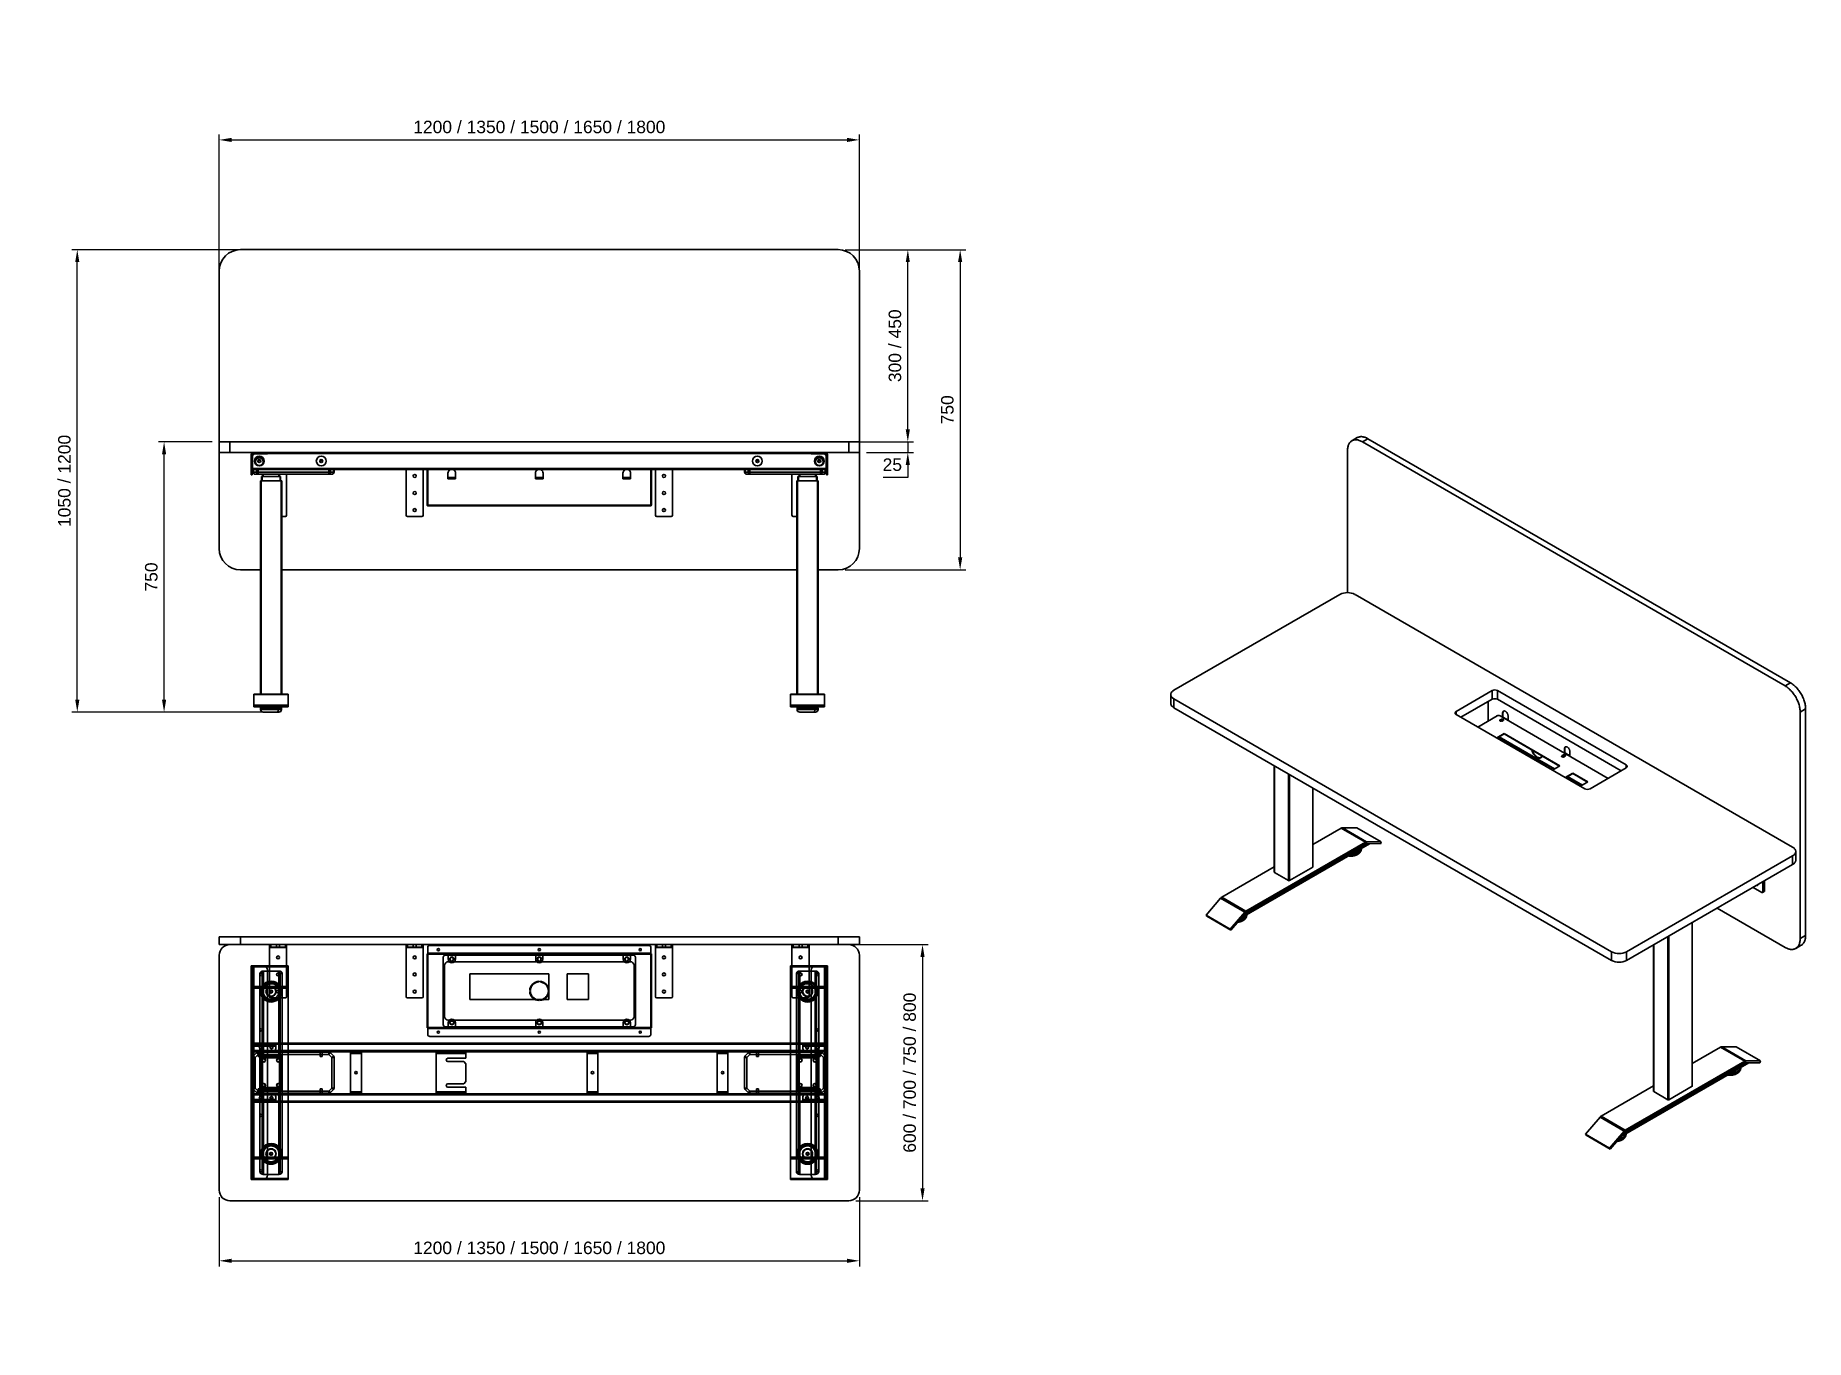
# Model space of a CAD drawing. Header units: millimetres. Extents: x -431 to 3717, y -325 to 2729.
import ezdxf

# ---------------------------------------------------------------- set-up
doc = ezdxf.new("R2010")
doc.units = ezdxf.units.MM
doc.styles.get("Standard").update_dxf_attribs({"font": 'arial.ttf'})
doc.dimstyles.new('CGJ', dxfattribs={"dimscale": 13, "dimtxt": 2.25, "dimasz": 2.25, "dimexe": 1, "dimexo": 1.25, "dimgap": 1.15, "dimtad": 1, "dimtoh": 1, "dimdec": 1, "dimdsep": 46, "dimtxsty": 'Standard', "dimcen": 0, "dimclrd": 2, "dimclre": 2, "dimclrt": 2, "dimadec": 0, "dimazin": 0, "dimtfac": 1, "dimtdec": 1, "dimtmove": 0, "dimatfit": 0, "dimfxl": 1, "dimtolj": 1, "dimtzin": 0, "dimlwe": -1, "dimarcsym": 2})

msp = doc.modelspace()

# ---------------------------------------------------------------- blocks, each defined once
blk = doc.blocks.new('Drawing View1')
at = {"color": 7, "linetype": 'Continuous', "lineweight": 35}
for p, q in [((96, 1074), (-1304, 1074)), ((-1354, 1024), (-1354, 624)), ((146, 624), (146, 1024)), ((-1354, 624), (-1354, 599)), ((-1354, 624), (-1329, 624)), ((-1329, 624), (-1329, 599)), ((-1329, 624), (121, 624)), ((121, 624), (121, 599)), ((121, 624), (146, 624)), ((146, 624), (146, 599)), ((-1354, 599), (-1354, 374)), ((-1354, 599), (-1329, 599)), ((-1329, 599), (121, 599)), ((-1276.5, 594), (-1279, 594)), ((-1279, 577.9), (-1279, 594)), ((-1276.5, 577.9), (-1276.5, 594)), ((-1273.5, 593.5), (-1276.5, 593.5)), ((-1276, 589.5), (-1276.5, 589.5)), ((-1271, 596), (-1276, 591)), ((-1276, 561.5), (-1276, 591)), ((-1275, 593.5), (-1275, 596)), ((-1275, 596), (-1273.5, 596)), ((-1274, 599), (-1274, 596.5)), ((-1274, 596.5), (-1251, 596.5)), ((-1273.5, 596), (-1271, 596)), ((-1273.5, 596), (-1273.5, 593.5)), ((-1271, 596), (-1241, 596)), ((-1255.3, 589.5), (-1264.7, 589.5)), ((-1262.9, 580.9), (-1262.9, 577.1)), ((-1251, 596.5), (-1251, 599)), ((-1241, 596.5), (-1251, 596.5)), ((-1241, 599), (-1241, 596.5)), ((-1241, 596), (-1241, 596.5)), ((-1241, 596.5), (33, 596.5)), ((33, 596.5), (33, 599)), ((43, 596.5), (33, 596.5)), ((33, 596.5), (33, 596)), ((33, 596), (63, 596)), ((43, 599), (43, 596.5)), ((66, 596.5), (43, 596.5)), ((47.3, 589.5), (56.7, 589.5)), ((54.9, 577.1), (54.9, 580.9)), ((68, 591), (63, 596)), ((63, 596), (65.5, 596)), ((65.5, 596), (67, 596)), ((65.5, 593.5), (65.5, 596)), ((65.5, 593.5), (68.5, 593.5)), ((66, 596.5), (66, 599)), ((67, 596), (67, 593.5)), ((68, 561.5), (68, 591)), ((68, 589.5), (68.5, 589.5)), ((71, 594), (68.5, 594)), ((68.5, 577.9), (68.5, 594)), ((71, 577.9), (71, 594)), ((121, 599), (146, 599)), ((146, 374), (146, 599)), ((-1279, 577.9), (-1276.5, 577.9)), ((-1279, 568), (-1279, 577.9)), ((-1276.5, 568), (-1279, 568)), ((-1279, 547.1), (-1279, 568)), ((-1279, 547.1), (-1276.5, 547.1)), ((-1279, 547), (-1279, 547.1)), ((-1276.5, 547), (-1279, 547)), ((-1276.5, 577.9), (-1276.5, 568)), ((-1276.5, 568), (-1276.5, 547.1)), ((-1276, 565.5), (-1276.5, 565.5)), ((-1276, 561.5), (-1276.5, 561.5)), ((-1276.5, 547.1), (-1276.5, 547)), ((-1276, 561.5), (68, 561.5)), ((-1276, 559), (-1276, 561.5)), ((-1276, 559), (68, 559)), ((-1275, 553), (-1275, 559)), ((-1273.5, 553), (-1275, 553)), ((-1273.5, 559), (-1273.5, 553)), ((-1273.5, 553), (-1266.5, 553)), ((-1262.9, 548), (-1270, 548)), ((-1266.5, 553), (-1266.5, 559)), ((-1262.9, 553), (-1266.5, 553)), ((-1262.9, 559), (-1262.9, 553)), ((-1262.9, 553), (-1097.1, 553)), ((-1262.9, 548), (-1262.9, 553)), ((-1097.1, 548), (-1262.9, 548)), ((-1255, 533), (-1255, 543)), ((-1255, 543), (-1253.5, 543)), ((-1253.5, 543), (-1253.5, 533)), ((-1253.5, 543), (-1211.5, 543)), ((-1252.5, 543), (-1252.5, 548)), ((-1251, 548), (-1251, 543)), ((-1214, 543), (-1214, 548)), ((-1212.5, 548), (-1212.5, 543)), ((-1211.5, 533), (-1211.5, 543)), ((-1211.5, 543), (-1210, 543)), ((-1210, 543), (-1210, 533)), ((-1196, 452), (-1196, 548)), ((-1097.1, 553), (-1097.1, 559)), ((-1097.1, 548), (-1097.1, 553)), ((-1093.5, 553), (-1097.1, 553)), ((-1090, 548), (-1097.1, 548)), ((-1093.5, 559), (-1093.5, 553)), ((-1093.5, 553), (-1086.5, 553)), ((-1086.5, 553), (-1086.5, 559)), ((-1085, 553), (-1086.5, 553)), ((-1085, 559), (-1085, 553)), ((-916, 452), (-916, 559)), ((-876, 452), (-876, 559)), ((-866.5, 475.6), (-866.5, 559)), ((-865.7, 475.6), (-865.7, 559)), ((-865.5, 475.6), (-865.5, 559)), ((-818, 550.5), (-818, 537.5)), ((-818, 540.1), (-800, 540.1)), ((-800, 537.5), (-800, 550.5)), ((-613, 550.5), (-613, 537.5)), ((-613, 540.1), (-595, 540.1)), ((-595, 537.5), (-595, 550.5)), ((-408, 550.5), (-408, 537.5)), ((-408, 540.1), (-390, 540.1)), ((-390, 537.5), (-390, 550.5)), ((-342.5, 475.6), (-342.5, 559)), ((-342.3, 475.6), (-342.3, 559)), ((-341.5, 475.6), (-341.5, 559)), ((-332, 452), (-332, 559)), ((-292, 452), (-292, 559)), ((-123, 553), (-123, 559)), ((-121.5, 553), (-123, 553)), ((-121.5, 559), (-121.5, 553)), ((-121.5, 553), (-114.5, 553)), ((-110.9, 548), (-118, 548)), ((-114.5, 553), (-114.5, 559)), ((-110.9, 553), (-114.5, 553)), ((-110.9, 559), (-110.9, 553)), ((-110.9, 553), (54.9, 553)), ((-110.9, 553), (-110.9, 548)), ((54.9, 548), (-110.9, 548)), ((-12, 452), (-12, 548)), ((2, 533), (2, 543)), ((2, 543), (3.5, 543)), ((3.5, 543), (3.5, 533)), ((3.5, 543), (45.5, 543)), ((4.5, 543), (4.5, 548)), ((6, 548), (6, 543)), ((43, 543), (43, 548)), ((44.5, 548), (44.5, 543)), ((45.5, 533), (45.5, 543)), ((45.5, 543), (47, 543)), ((47, 543), (47, 533)), ((54.9, 553), (54.9, 559)), ((54.9, 553), (54.9, 548)), ((58.5, 553), (54.9, 553)), ((62, 548), (54.9, 548)), ((58.5, 559), (58.5, 553)), ((58.5, 553), (65.5, 553)), ((65.5, 553), (65.5, 559)), ((67, 553), (65.5, 553)), ((67, 559), (67, 553)), ((68, 565.5), (68.5, 565.5)), ((68, 561.5), (68.5, 561.5)), ((68, 559), (68, 561.5)), ((68.5, 577.9), (71, 577.9)), ((68.5, 568), (68.5, 577.9)), ((71, 568), (68.5, 568)), ((68.5, 547.1), (68.5, 568)), ((68.5, 547.1), (71, 547.1)), ((68.5, 547), (68.5, 547.1)), ((71, 547), (68.5, 547)), ((71, 577.9), (71, 568)), ((71, 568), (71, 547.1)), ((71, 547.1), (71, 547)), ((-1257.5, 33), (-1257.5, 533)), ((-1257.5, 533), (-1256, 533)), ((-1256, 533), (-1256, 33)), ((-1256, 533), (-1209, 533)), ((-1209, 33), (-1209, 533)), ((-1209, 533), (-1207.5, 533)), ((-1207.5, 533), (-1207.5, 33)), ((-818, 539.1), (-817.5, 539.1)), ((-818, 537.5), (-817.5, 537.5)), ((-815, 539.1), (-817.5, 539.1)), ((-817.5, 539.1), (-817.5, 537.5)), ((-815, 537.5), (-817.5, 537.5)), ((-815, 537.5), (-815, 539.1)), ((-813, 539.1), (-815, 539.1)), ((-815, 538.3), (-813, 538.3)), ((-815, 537.5), (-813, 537.5)), ((-813, 539.1), (-813, 537.5)), ((-810, 539.1), (-813, 539.1)), ((-810, 537.5), (-813, 537.5)), ((-810, 537.5), (-810, 539.1)), ((-808, 539.1), (-810, 539.1)), ((-810, 538.3), (-808, 538.3)), ((-810, 537.5), (-808, 537.5)), ((-808, 539.1), (-808, 537.5)), ((-805, 539.1), (-808, 539.1)), ((-805, 537.5), (-808, 537.5)), ((-805, 537.5), (-805, 539.1)), ((-803, 539.1), (-805, 539.1)), ((-805, 538.3), (-803, 538.3)), ((-805, 537.5), (-803, 537.5)), ((-803, 539.1), (-803, 537.5)), ((-800.5, 539.1), (-803, 539.1)), ((-800.5, 537.5), (-803, 537.5)), ((-800.5, 539.1), (-800, 539.1)), ((-800.5, 537.5), (-800.5, 539.1)), ((-800.5, 537.5), (-800, 537.5)), ((-613, 539.1), (-612.5, 539.1)), ((-613, 537.5), (-612.5, 537.5)), ((-610, 539.1), (-612.5, 539.1)), ((-612.5, 539.1), (-612.5, 537.5)), ((-610, 537.5), (-612.5, 537.5)), ((-610, 537.5), (-610, 539.1)), ((-608, 539.1), (-610, 539.1)), ((-610, 538.3), (-608, 538.3)), ((-610, 537.5), (-608, 537.5)), ((-605, 539.1), (-608, 539.1)), ((-608, 539.1), (-608, 537.5)), ((-605, 537.5), (-608, 537.5)), ((-605, 537.5), (-605, 539.1)), ((-603, 539.1), (-605, 539.1)), ((-605, 538.3), (-603, 538.3)), ((-605, 537.5), (-603, 537.5)), ((-603, 539.1), (-603, 537.5)), ((-600, 539.1), (-603, 539.1)), ((-600, 537.5), (-603, 537.5)), ((-600, 537.5), (-600, 539.1)), ((-598, 539.1), (-600, 539.1)), ((-600, 538.3), (-598, 538.3)), ((-600, 537.5), (-598, 537.5)), ((-598, 539.1), (-598, 537.5)), ((-595.5, 539.1), (-598, 539.1)), ((-595.5, 537.5), (-598, 537.5)), ((-595.5, 539.1), (-595, 539.1)), ((-595.5, 537.5), (-595.5, 539.1)), ((-595.5, 537.5), (-595, 537.5)), ((-408, 539.1), (-407.5, 539.1)), ((-408, 537.5), (-407.5, 537.5)), ((-405, 539.1), (-407.5, 539.1)), ((-407.5, 539.1), (-407.5, 537.5)), ((-405, 537.5), (-407.5, 537.5)), ((-405, 537.5), (-405, 539.1)), ((-403, 539.1), (-405, 539.1)), ((-405, 538.3), (-403, 538.3)), ((-405, 537.5), (-403, 537.5)), ((-400, 539.1), (-403, 539.1)), ((-403, 539.1), (-403, 537.5)), ((-400, 537.5), (-403, 537.5)), ((-400, 537.5), (-400, 539.1)), ((-398, 539.1), (-400, 539.1)), ((-400, 538.3), (-398, 538.3)), ((-400, 537.5), (-398, 537.5)), ((-398, 539.1), (-398, 537.5)), ((-395, 539.1), (-398, 539.1)), ((-395, 537.5), (-398, 537.5)), ((-395, 537.5), (-395, 539.1)), ((-393, 539.1), (-395, 539.1)), ((-395, 538.3), (-393, 538.3)), ((-395, 537.5), (-393, 537.5)), ((-390.5, 539.1), (-393, 539.1)), ((-393, 539.1), (-393, 537.5)), ((-390.5, 537.5), (-393, 537.5)), ((-390.5, 539.1), (-390, 539.1)), ((-390.5, 537.5), (-390.5, 539.1)), ((-390.5, 537.5), (-390, 537.5)), ((-0.5, 33), (-0.5, 533)), ((-0.5, 533), (1, 533)), ((1, 533), (1, 33)), ((1, 533), (48, 533)), ((48, 33), (48, 533)), ((48, 533), (49.5, 533)), ((49.5, 533), (49.5, 33)), ((-866.5, 475.6), (-865.7, 475.6)), ((-864.9, 475.6), (-865.5, 475.6)), ((-343.1, 475.6), (-864.9, 475.6)), ((-864.9, 475.6), (-864.9, 474)), ((-343.1, 474), (-864.9, 474)), ((-342.5, 475.6), (-343.1, 475.6)), ((-343.1, 474), (-343.1, 475.6)), ((-341.5, 475.6), (-342.3, 475.6)), ((-1199, 449), (-1207.5, 449)), ((-879, 449), (-913, 449)), ((-295, 449), (-329, 449)), ((-0.5, 449), (-9, 449)), ((-1304, 324), (-1257.5, 324)), ((-1207.5, 324), (-0.5, 324)), ((49.5, 324), (96, 324)), ((-1192.5, 33), (-1272.5, 33)), ((-1272.5, 32.1), (-1272.5, 33)), ((-1192.5, 32.1), (-1272.5, 32.1)), ((-1272.5, 7.5), (-1272.5, 32.1)), ((-1192.5, 7.5), (-1272.5, 7.5)), ((-1272.5, 3.1), (-1272.5, 7.5)), ((-1192.5, 3.1), (-1272.5, 3.1)), ((-1257, 0), (-1257, -3)), ((-1215.3, 0), (-1257, 0)), ((-1250.6, 3), (-1254, 3)), ((-1250.6, 3.1), (-1250.6, 3)), ((-1214.4, 3), (-1250.6, 3)), ((-1215.3, -3), (-1215.3, 0)), ((-1208, 0), (-1215.3, 0)), ((-1213.3, 3.1), (-1214.4, 3)), ((-1214.4, 3.1), (-1214.4, 3)), ((-1211, 3), (-1214.4, 3)), ((-1192.5, 32.1), (-1192.5, 33)), ((-1192.5, 7.5), (-1192.5, 32.1)), ((-1192.5, 3.1), (-1192.5, 7.5)), ((-15.5, 33), (64.5, 33)), ((-15.5, 33), (-15.5, 32.1)), ((-15.5, 32.1), (-15.5, 7.5)), ((-15.5, 32.1), (64.5, 32.1)), ((-15.5, 7.5), (64.5, 7.5)), ((-15.5, 7.5), (-15.5, 3.1)), ((-15.5, 3.1), (64.5, 3.1)), ((0, 0), (0, -3)), ((41.7, 0), (0, 0)), ((6.4, 3), (3, 3)), ((5.3, 3.1), (6.4, 3)), ((6.4, 3.1), (6.4, 3)), ((6.4, 3), (42.6, 3)), ((41.7, -3), (41.7, 0)), ((49, 0), (41.7, 0)), ((42.6, 3.1), (42.6, 3)), ((46, 3), (42.6, 3)), ((49, -3), (49, 0)), ((64.5, 33), (64.5, 32.1)), ((64.5, 32.1), (64.5, 7.5)), ((64.5, 7.5), (64.5, 3.1)), ((-1257, -3), (-1215.3, -3)), ((-1251, -9), (-1219.5, -9)), ((-1219.4, -9), (-1219.5, -9)), ((-1219.4, -9), (-1214, -9)), ((-1215.3, -3), (-1208, -3)), ((-1208, -3), (-1208, 0)), ((0, -3), (41.7, -3)), ((6, -9), (37.5, -9)), ((37.5, -9), (37.6, -9)), ((37.6, -9), (43, -9)), ((41.7, -3), (49, -3))]:
    blk.add_line(p, q, dxfattribs=at)
at = {"color": 7, "linetype": 'Continuous', "lineweight": 35, "flags": 128}
for points in [[(-1270, 548), (-1270.5, 548.1), (-1271, 548.2), (-1271.5, 548.5), (-1271.9, 548.8), (-1272.3, 549.2), (-1272.7, 549.7), (-1273, 550.3), (-1273.2, 550.9), (-1273.4, 551.6), (-1273.5, 552.3), (-1273.5, 553)], [(-1262.9, 548), (-1263.4, 548.1), (-1263.9, 548.2), (-1264.4, 548.5), (-1264.8, 548.8), (-1265.2, 549.2), (-1265.6, 549.7), (-1265.9, 550.3), (-1266.1, 550.9), (-1266.3, 551.6), (-1266.4, 552.3), (-1266.5, 553)], [(-1097.1, 548), (-1096.6, 548.1), (-1096.1, 548.2), (-1095.6, 548.5), (-1095.2, 548.8), (-1094.8, 549.2), (-1094.4, 549.7), (-1094.1, 550.3), (-1093.9, 550.9), (-1093.7, 551.6), (-1093.6, 552.3), (-1093.5, 553)], [(-1086.5, 553), (-1086.5, 552.3), (-1086.6, 551.6), (-1086.8, 550.9), (-1087, 550.3), (-1087.3, 549.7), (-1087.7, 549.2), (-1088.1, 548.8), (-1088.5, 548.5), (-1089, 548.2), (-1089.5, 548.1), (-1090, 548)], [(-121.5, 553), (-121.5, 552.3), (-121.4, 551.6), (-121.2, 550.9), (-121, 550.3), (-120.7, 549.7), (-120.3, 549.2), (-119.9, 548.8), (-119.5, 548.5), (-119, 548.2), (-118.5, 548.1), (-118, 548)], [(-114.5, 553), (-114.4, 552.3), (-114.3, 551.6), (-114.1, 550.9), (-113.9, 550.3), (-113.6, 549.7), (-113.2, 549.2), (-112.8, 548.8), (-112.4, 548.5), (-111.9, 548.2), (-111.4, 548.1), (-110.9, 548)], [(58.5, 553), (58.4, 552.3), (58.3, 551.6), (58.1, 550.9), (57.9, 550.3), (57.6, 549.7), (57.2, 549.2), (56.8, 548.8), (56.4, 548.5), (55.9, 548.2), (55.4, 548.1), (54.9, 548)], [(62, 548), (62.5, 548.1), (63, 548.2), (63.5, 548.5), (63.9, 548.8), (64.3, 549.2), (64.7, 549.7), (65, 550.3), (65.2, 550.9), (65.4, 551.6), (65.5, 552.3), (65.5, 553)], [(-1219.5, -9), (-1218.9, -8.9), (-1218.4, -8.8), (-1217.9, -8.5), (-1217.4, -8.2), (-1216.9, -7.8), (-1216.5, -7.2), (-1216.2, -6.7), (-1215.8, -6), (-1215.6, -5.3), (-1215.4, -4.6), (-1215.3, -3.8), (-1215.3, -3)], [(37.5, -9), (38.1, -8.9), (38.6, -8.8), (39.1, -8.5), (39.6, -8.2), (40.1, -7.8), (40.5, -7.2), (40.8, -6.7), (41.2, -6), (41.4, -5.3), (41.6, -4.6), (41.7, -3.8), (41.7, -3)]]:
    blk.add_lwpolyline(points, dxfattribs=at)
at = {"color": 7, "linetype": 'Continuous', "lineweight": 35}
for centre, radius in [((-1260, 579), 11.5), ((-1260, 577.5), 9), ((-1260, 579), 3.5), ((-1260, 579), 2.4), ((-1115, 579), 11.5), ((-1115, 579), 3.5), ((-1115, 579), 2.4), ((-93, 579), 11.5), ((-93, 579), 3.5), ((-93, 579), 2.4), ((52, 579), 11.5), ((52, 577.5), 9), ((52, 579), 3.5), ((52, 579), 2.4), ((-896, 544), 3.5), ((-312, 544), 3.5), ((-896, 504), 3.5), ((-312, 504), 3.5), ((-896, 464), 3.5), ((-312, 464), 3.5)]:
    blk.add_circle(centre, radius, dxfattribs=at)
for centre, radius, start, end in [((-1304, 1024), 50, 90, 180), ((96, 1024), 50, 0, 90), ((-1274, 594), 5, 90, 180), ((-1274, 594), 2.5, 90, 180), ((66, 594), 5, 0, 90), ((66, 594), 2.5, 0, 90), ((-1270, 553), 5, 180, 270), ((-1090, 553), 5, 270, 0), ((-809, 550.5), 9, 109.1881, 180), ((-809, 550.5), 9, 0, 70.8119), ((-604, 550.5), 9, 109.1881, 180), ((-604, 550.5), 9, 0, 70.8119), ((-399, 550.5), 9, 109.1881, 180), ((-399, 550.5), 9, 0, 70.8119), ((-118, 553), 5, 180, 270), ((62, 553), 5, 270, 0), ((-1199, 452), 3, 270, 0), ((-913, 452), 3, 180, 270), ((-879, 452), 3, 270, 0), ((-329, 452), 3, 180, 270), ((-295, 452), 3, 270, 0), ((-9, 452), 3, 180, 270), ((-1304, 374), 50, 180, 270), ((96, 374), 50, 270, 0), ((-1254, 0), 3, 90.0043, 180), ((-1217.9, 0.4), 2.68, 351.8475, 78.3537), ((-1211, 0), 3, 360, 89.9957), ((3, 0), 3, 90.0043, 180), ((39.1, 0.4), 2.68, 351.8475, 78.3537), ((46, 0), 3, 0, 89.9957), ((-1251, -3), 6, 180, 269.9986), ((-1214, -3), 6, 270.0014, 0), ((6, -3), 6, 180, 269.9986), ((43, -3), 6, 270.0014, 0)]:
    blk.add_arc(centre, radius, start, end, dxfattribs=at)
for points, knots in [([(-866.5, 475.6), (-866.5, 475.4), (-866.4, 475), (-866.2, 474.6), (-865.7, 474.2), (-865.3, 474), (-865, 474), (-864.9, 474)], [0, 0, 0, 0, 0.2207426, 0.4415058, 0.662269, 0.883032, 1, 1, 1, 1]), ([(-343.1, 474), (-342.9, 474), (-342.5, 474.1), (-342.1, 474.3), (-341.7, 474.8), (-341.5, 475.2), (-341.5, 475.5), (-341.5, 475.6)], [0, 0, 0, 0, 0.220743, 0.441506, 0.662269, 0.883032, 1, 1, 1, 1]), ([(-1250.6, 3), (-1250.9, 3), (-1251.3, 3), (-1251.7, 3.1), (-1251.7, 3.1)], [0, 0, 0, 0, 0.989803, 1, 1, 1, 1]), ([(42.6, 3), (42.9, 3), (43.3, 3), (43.7, 3.1), (43.7, 3.1)], [0, 0, 0, 0, 0.990991, 1, 1, 1, 1])]:
    blk.add_open_spline(points, degree=3, knots=knots, dxfattribs=at)
for points in [[(-865.7, 475.6), (-865.7, 475.5), (-865.7, 475.3), (-865.5, 475), (-865.2, 474.8), (-865, 474.8), (-864.9, 474.8)], [(-343.1, 474.8), (-343, 474.8), (-342.8, 474.8), (-342.5, 475), (-342.3, 475.3), (-342.3, 475.5), (-342.3, 475.6)]]:
    blk.add_open_spline(points, degree=3, dxfattribs=at)
blk = doc.blocks.new('Drawing View2')
at = {"color": 7, "linetype": 'Continuous', "lineweight": 35}
for p, q in [((-241.4, 280), (-191.4, 280)), ((-241.4, 262), (-241.4, 280)), ((-191.4, 280), (-241.4, 280)), ((-241.4, 262), (-241.4, 280)), ((-241.4, 262), (-191.4, 262)), ((-191.4, 262), (-241.4, 262)), ((1233.6, 262), (-216.4, 262)), ((1233.6, 262), (-216.4, 262)), ((-191.4, 262), (-191.4, 280)), ((1208.6, 280), (-191.4, 280)), ((-191.4, 280), (1208.6, 280)), ((-191.4, 262), (-191.4, 280)), ((-191.4, 262), (1208.6, 262)), ((1208.6, 262), (-191.4, 262)), ((-120.4, 262), (-123.4, 262)), ((-123.4, 262), (-123.4, 255.2)), ((-83.4, 262), (-123.4, 262)), ((-123.4, 262), (-123.4, 256)), ((-123.4, 256), (-123.4, 262)), ((-123.4, 256), (-120.4, 256)), ((-83.4, 256), (-123.4, 256)), ((-123.4, 256), (-123.4, 255.2)), ((-83.4, 255.2), (-123.4, 255.2)), ((-123.4, 255.2), (-123.4, 140)), ((-123.4, 255.2), (-123.4, 140)), ((-83.4, 255.2), (-123.4, 255.2)), ((-120.4, 256), (-120.4, 262)), ((-86.4, 262), (-120.4, 262)), ((-86.4, 256), (-120.4, 256)), ((-106.9, 262), (-106.9, 256)), ((-106.9, 262), (-106.9, 256)), ((-106.9, 262), (-106.9, 256)), ((-106.9, 262), (-99.9, 262)), ((-106.9, 262), (-99.9, 262)), ((-106.9, 262), (-99.9, 262)), ((-99.9, 256), (-106.9, 256)), ((-99.9, 256), (-106.9, 256)), ((-99.9, 256), (-106.9, 256)), ((-99.9, 256), (-99.9, 262)), ((-99.9, 256), (-99.9, 262)), ((-99.9, 256), (-99.9, 262)), ((-86.4, 262), (-86.4, 256)), ((-83.4, 262), (-86.4, 262)), ((-86.4, 256), (-83.4, 256)), ((-83.4, 262), (-83.4, 255.2)), ((-83.4, 256), (-83.4, 262)), ((-83.4, 262), (-83.4, 256)), ((-83.4, 256), (-83.4, 255.2)), ((-83.4, 255.2), (-83.4, 140)), ((-83.4, 255.2), (-83.4, 140)), ((196.6, 262), (196.6, 255.2)), ((236.6, 262), (196.6, 262)), ((196.6, 262), (196.6, 256)), ((196.6, 256), (196.6, 262)), ((199.6, 262), (196.6, 262)), ((196.6, 256), (196.6, 255.2)), ((196.6, 256), (199.6, 256)), ((236.6, 256), (196.6, 256)), ((196.6, 255.2), (196.6, 140)), ((236.6, 255.2), (196.6, 255.2)), ((196.6, 255.2), (196.6, 140)), ((236.6, 255.2), (196.6, 255.2)), ((199.6, 256), (199.6, 262)), ((233.6, 262), (199.6, 262)), ((233.6, 256), (199.6, 256)), ((213.1, 262), (213.1, 256)), ((213.1, 262), (213.1, 256)), ((213.1, 262), (213.1, 256)), ((213.1, 262), (220.1, 262)), ((213.1, 262), (220.1, 262)), ((213.1, 262), (220.1, 262)), ((220.1, 256), (213.1, 256)), ((220.1, 256), (213.1, 256)), ((220.1, 256), (213.1, 256)), ((220.1, 256), (220.1, 262)), ((220.1, 256), (220.1, 262)), ((220.1, 256), (220.1, 262)), ((233.6, 262), (233.6, 256)), ((236.6, 262), (233.6, 262)), ((233.6, 256), (236.6, 256)), ((236.6, 262), (236.6, 255.2)), ((236.6, 256), (236.6, 262)), ((236.6, 262), (236.6, 256)), ((236.6, 256), (236.6, 255.2)), ((236.6, 255.2), (236.6, 140)), ((236.6, 255.2), (236.6, 140)), ((247.1, 255.2), (247.1, 241.8)), ((247.1, 255.2), (247.1, 241.8)), ((765.1, 260.2), (252.1, 260.2)), ((765.1, 260.2), (252.1, 260.2)), ((770.1, 255.2), (770.1, 241.8)), ((770.1, 255.2), (770.1, 241.8)), ((783.6, 262), (780.6, 262)), ((780.6, 262), (780.6, 255.2)), ((820.6, 262), (780.6, 262)), ((780.6, 262), (780.6, 256)), ((780.6, 256), (780.6, 262)), ((780.6, 256), (783.6, 256)), ((820.6, 256), (780.6, 256)), ((780.6, 256), (780.6, 255.2)), ((780.6, 255.2), (780.6, 140)), ((780.6, 255.2), (780.6, 140)), ((820.6, 255.2), (780.6, 255.2)), ((820.6, 255.2), (780.6, 255.2)), ((817.6, 262), (783.6, 262)), ((783.6, 256), (783.6, 262)), ((817.6, 256), (783.6, 256)), ((797.1, 262), (797.1, 256)), ((797.1, 262), (797.1, 256)), ((797.1, 262), (797.1, 256)), ((797.1, 262), (804.1, 262)), ((797.1, 262), (804.1, 262)), ((797.1, 262), (804.1, 262)), ((804.1, 256), (797.1, 256)), ((804.1, 256), (797.1, 256)), ((804.1, 256), (797.1, 256)), ((804.1, 256), (804.1, 262)), ((804.1, 256), (804.1, 262)), ((804.1, 256), (804.1, 262)), ((820.6, 262), (817.6, 262)), ((817.6, 262), (817.6, 256)), ((817.6, 256), (820.6, 256)), ((820.6, 262), (820.6, 255.2)), ((820.6, 256), (820.6, 262)), ((820.6, 262), (820.6, 256)), ((820.6, 256), (820.6, 255.2)), ((820.6, 255.2), (820.6, 140)), ((820.6, 255.2), (820.6, 140)), ((1103.6, 262), (1100.6, 262)), ((1100.6, 262), (1100.6, 255.2)), ((1140.6, 262), (1100.6, 262)), ((1100.6, 262), (1100.6, 256)), ((1100.6, 256), (1100.6, 262)), ((1100.6, 256), (1100.6, 255.2)), ((1100.6, 256), (1103.6, 256)), ((1140.6, 256), (1100.6, 256)), ((1100.6, 255.2), (1100.6, 140)), ((1100.6, 255.2), (1100.6, 140)), ((1140.6, 255.2), (1100.6, 255.2)), ((1140.6, 255.2), (1100.6, 255.2)), ((1103.6, 256), (1103.6, 262)), ((1137.6, 262), (1103.6, 262)), ((1137.6, 256), (1103.6, 256)), ((1117.1, 262), (1117.1, 256)), ((1117.1, 262), (1117.1, 256)), ((1117.1, 262), (1117.1, 256)), ((1117.1, 262), (1124.1, 262)), ((1117.1, 262), (1124.1, 262)), ((1117.1, 262), (1124.1, 262)), ((1124.1, 256), (1117.1, 256)), ((1124.1, 256), (1117.1, 256)), ((1124.1, 256), (1117.1, 256)), ((1124.1, 256), (1124.1, 262)), ((1124.1, 256), (1124.1, 262)), ((1124.1, 256), (1124.1, 262)), ((1137.6, 262), (1137.6, 256)), ((1140.6, 262), (1137.6, 262)), ((1137.6, 256), (1140.6, 256)), ((1140.6, 262), (1140.6, 255.2)), ((1140.6, 256), (1140.6, 262)), ((1140.6, 262), (1140.6, 256)), ((1140.6, 256), (1140.6, 255.2)), ((1140.6, 255.2), (1140.6, 140)), ((1140.6, 255.2), (1140.6, 140)), ((1208.6, 280), (1258.6, 280)), ((1258.6, 280), (1208.6, 280)), ((1208.6, 262), (1208.6, 280)), ((1208.6, 262), (1208.6, 280)), ((1208.6, 262), (1258.6, 262)), ((1258.6, 262), (1208.6, 262)), ((1258.6, 262), (1258.6, 280)), ((1258.6, 262), (1258.6, 280)), ((-241.4, 237), (-241.4, -313)), ((-241.4, 237), (-241.4, -313)), ((-166.4, 212), (-161.4, 212)), ((-166.4, 212), (-166.4, 203.2)), ((-166.4, 212), (-166.4, -288)), ((-163.9, 212), (-166.4, 212)), ((-166.4, 212), (-163.9, 212)), ((-163.9, 212), (-161.4, 212)), ((-163.9, 203.2), (-163.9, 212)), ((-163.9, 212), (-163.9, -288)), ((-161.4, 212), (-161.4, -288)), ((-161.4, 212), (-138.4, 212)), ((-161.4, 212), (-138.4, 212)), ((-161.4, 212), (-161.4, -288)), ((-79.9, 212), (-159.9, 212)), ((-159.9, 163.7), (-159.9, 212)), ((-159.9, 212), (-159.9, 209.7)), ((-159.9, 161.4), (-159.9, 209.7)), ((-79.9, 209.7), (-159.9, 209.7)), ((-79.9, 212), (-79.9, 209.7)), ((-79.9, 163.7), (-79.9, 212)), ((-79.9, 161.4), (-79.9, 209.7)), ((246.1, 240), (246.9, 240)), ((246.1, 240), (246.1, 67)), ((246.1, 67), (246.1, 240)), ((246.1, 240), (246.9, 240)), ((246.9, 67), (246.9, 240)), ((246.9, 240), (246.9, 67)), ((247.1, 241.8), (247.1, 241)), ((770.1, 241.8), (247.1, 241.8)), ((247.1, 241.8), (247.1, 240.2)), ((770.1, 241.8), (247.1, 241.8)), ((247.1, 241), (247.1, 240.2)), ((247.1, 240.2), (247.1, 241)), ((770.1, 241), (247.1, 241)), ((247.7, 241), (247.1, 241)), ((247.7, 240.2), (247.1, 240.2)), ((770.1, 240.2), (247.1, 240.2)), ((247.7, 240.2), (247.7, 241)), ((247.7, 239.4), (247.7, 241)), ((769.5, 241), (247.7, 241)), ((247.7, 239.4), (247.7, 240.2)), ((769.5, 240.2), (247.7, 240.2)), ((247.7, 67.6), (247.7, 239.4)), ((769.5, 239.4), (247.7, 239.4)), ((247.7, 67.6), (247.7, 239.4)), ((769.5, 239.4), (247.7, 239.4)), ((283.6, 232.5), (283.6, 74.5)), ((283.6, 232.5), (283.6, 74.5)), ((286.6, 213), (286.6, 94)), ((286.6, 213), (286.6, 94)), ((728.6, 237.5), (288.6, 237.5)), ((728.6, 237.5), (288.6, 237.5)), ((294.6, 241), (312.6, 241)), ((295.1, 241), (294.6, 241)), ((294.6, 241), (294.6, 240.2)), ((294.6, 241), (294.6, 240.2)), ((294.6, 240.2), (312.6, 240.2)), ((295.1, 240.2), (294.6, 240.2)), ((295.1, 241), (297.6, 241)), ((295.1, 240.2), (295.1, 241)), ((295.1, 241), (295.1, 239.4)), ((295.1, 240.2), (295.1, 239.4)), ((295.1, 240.2), (297.6, 240.2)), ((295.1, 239.4), (297.6, 239.4)), ((297.6, 239.4), (295.1, 239.4)), ((295.1, 239.4), (295.1, 228)), ((295.1, 239.4), (295.1, 228)), ((721.6, 222), (295.6, 222)), ((721.6, 222), (295.6, 222)), ((299.6, 241), (297.6, 241)), ((297.6, 241), (297.6, 240.2)), ((297.6, 239.4), (297.6, 241)), ((299.6, 240.2), (297.6, 240.2)), ((297.6, 239.4), (297.6, 240.2)), ((299.6, 239.4), (297.6, 239.4)), ((299.6, 239.4), (297.6, 239.4)), ((299.6, 241), (302.6, 241)), ((299.6, 241), (299.6, 240.2)), ((299.6, 241), (299.6, 239.4)), ((299.6, 240.2), (299.6, 239.4)), ((299.6, 240.2), (302.6, 240.2)), ((299.6, 239.4), (302.6, 239.4)), ((302.6, 239.4), (299.6, 239.4)), ((300.1, 226.5), (300.1, 229.5)), ((300.1, 229.5), (300.1, 226.5)), ((304.6, 241), (302.6, 241)), ((302.6, 241), (302.6, 240.2)), ((302.6, 239.4), (302.6, 241)), ((304.6, 240.2), (302.6, 240.2)), ((302.6, 239.4), (302.6, 240.2)), ((304.6, 239.4), (302.6, 239.4)), ((304.6, 239.4), (302.6, 239.4)), ((304.6, 241), (307.6, 241)), ((304.6, 241), (304.6, 240.2)), ((304.6, 241), (304.6, 239.4)), ((304.6, 240.2), (304.6, 239.4)), ((304.6, 240.2), (307.6, 240.2)), ((304.6, 239.4), (307.6, 239.4)), ((307.6, 239.4), (304.6, 239.4)), ((307.1, 229.5), (307.1, 226.5)), ((307.1, 226.5), (307.1, 229.5)), ((309.6, 241), (307.6, 241)), ((307.6, 241), (307.6, 240.2)), ((307.6, 239.4), (307.6, 241)), ((309.6, 240.2), (307.6, 240.2)), ((307.6, 239.4), (307.6, 240.2)), ((309.6, 239.4), (307.6, 239.4)), ((309.6, 239.4), (307.6, 239.4)), ((309.6, 241), (312.1, 241)), ((309.6, 241), (309.6, 240.2)), ((309.6, 241), (309.6, 239.4)), ((309.6, 240.2), (309.6, 239.4)), ((309.6, 240.2), (312.1, 240.2)), ((309.6, 239.4), (312.1, 239.4)), ((312.1, 239.4), (309.6, 239.4)), ((312.6, 241), (312.1, 241)), ((312.1, 240.2), (312.1, 241)), ((312.1, 239.4), (312.1, 241)), ((312.6, 240.2), (312.1, 240.2)), ((312.1, 239.4), (312.1, 240.2)), ((312.1, 228), (312.1, 239.4)), ((312.1, 228), (312.1, 239.4)), ((312.6, 241), (312.6, 240.2)), ((312.6, 241), (312.6, 240.2)), ((389.6, 240.2), (389.6, 241)), ((389.6, 240.2), (389.6, 241)), ((407.6, 241), (389.6, 241)), ((389.6, 241), (390.6, 241)), ((390.6, 241), (389.6, 241)), ((389.6, 241), (407.6, 241)), ((407.6, 240.2), (389.6, 240.2)), ((389.6, 240.2), (390.6, 240.2)), ((389.6, 240.2), (407.6, 240.2)), ((390.6, 240.2), (389.6, 240.2)), ((390.6, 240.2), (390.6, 241)), ((390.6, 240.2), (390.6, 241)), ((390.6, 241), (407.6, 241)), ((407.6, 241), (390.6, 241)), ((390.6, 240.2), (407.6, 240.2)), ((407.6, 240.2), (390.6, 240.2)), ((407.6, 240.2), (407.6, 241)), ((407.6, 240.2), (407.6, 241)), ((407.6, 240.2), (407.6, 241)), ((407.6, 240.2), (407.6, 241)), ((409.6, 240.2), (409.6, 241)), ((409.6, 240.2), (409.6, 241)), ((409.6, 240.2), (409.6, 241)), ((409.6, 240.2), (409.6, 241)), ((409.6, 241), (427.6, 241)), ((426.6, 241), (409.6, 241)), ((427.6, 241), (409.6, 241)), ((409.6, 241), (426.6, 241)), ((409.6, 240.2), (427.6, 240.2)), ((426.6, 240.2), (409.6, 240.2)), ((427.6, 240.2), (409.6, 240.2)), ((409.6, 240.2), (426.6, 240.2)), ((426.6, 240.2), (426.6, 241)), ((426.6, 240.2), (426.6, 241)), ((427.6, 241), (426.6, 241)), ((426.6, 241), (427.6, 241)), ((427.6, 240.2), (426.6, 240.2)), ((426.6, 240.2), (427.6, 240.2)), ((427.6, 240.2), (427.6, 241)), ((427.6, 240.2), (427.6, 241)), ((499.6, 241), (517.6, 241)), ((500.1, 241), (499.6, 241)), ((499.6, 241), (499.6, 240.2)), ((499.6, 241), (499.6, 240.2)), ((500.1, 240.2), (499.6, 240.2)), ((499.6, 240.2), (517.6, 240.2)), ((500.1, 241), (502.6, 241)), ((500.1, 240.2), (500.1, 241)), ((500.1, 241), (500.1, 239.4)), ((500.1, 240.2), (500.1, 239.4)), ((500.1, 240.2), (502.6, 240.2)), ((500.1, 239.4), (502.6, 239.4)), ((502.6, 239.4), (500.1, 239.4)), ((500.1, 239.4), (500.1, 228)), ((500.1, 239.4), (500.1, 228)), ((504.6, 241), (502.6, 241)), ((502.6, 241), (502.6, 240.2)), ((502.6, 239.4), (502.6, 241)), ((504.6, 240.2), (502.6, 240.2)), ((502.6, 239.4), (502.6, 240.2)), ((504.6, 239.4), (502.6, 239.4)), ((504.6, 239.4), (502.6, 239.4)), ((504.6, 241), (507.6, 241)), ((504.6, 241), (504.6, 240.2)), ((504.6, 241), (504.6, 239.4)), ((504.6, 240.2), (507.6, 240.2)), ((504.6, 240.2), (504.6, 239.4)), ((507.6, 239.4), (504.6, 239.4)), ((504.6, 239.4), (507.6, 239.4)), ((505.1, 226.5), (505.1, 229.5)), ((505.1, 229.5), (505.1, 226.5)), ((509.6, 241), (507.6, 241)), ((507.6, 241), (507.6, 240.2)), ((507.6, 239.4), (507.6, 241)), ((509.6, 240.2), (507.6, 240.2)), ((507.6, 239.4), (507.6, 240.2)), ((509.6, 239.4), (507.6, 239.4)), ((509.6, 239.4), (507.6, 239.4)), ((509.6, 241), (512.6, 241)), ((509.6, 241), (509.6, 240.2)), ((509.6, 241), (509.6, 239.4)), ((509.6, 240.2), (509.6, 239.4)), ((509.6, 240.2), (512.6, 240.2)), ((509.6, 239.4), (512.6, 239.4)), ((512.6, 239.4), (509.6, 239.4)), ((512.1, 229.5), (512.1, 226.5)), ((512.1, 226.5), (512.1, 229.5)), ((514.6, 241), (512.6, 241)), ((512.6, 241), (512.6, 240.2)), ((512.6, 239.4), (512.6, 241)), ((514.6, 240.2), (512.6, 240.2)), ((512.6, 239.4), (512.6, 240.2)), ((514.6, 239.4), (512.6, 239.4)), ((514.6, 239.4), (512.6, 239.4)), ((514.6, 241), (517.1, 241)), ((514.6, 241), (514.6, 240.2)), ((514.6, 241), (514.6, 239.4)), ((514.6, 240.2), (514.6, 239.4)), ((514.6, 240.2), (517.1, 240.2)), ((514.6, 239.4), (517.1, 239.4)), ((517.1, 239.4), (514.6, 239.4)), ((517.6, 241), (517.1, 241)), ((517.1, 240.2), (517.1, 241)), ((517.1, 239.4), (517.1, 241)), ((517.6, 240.2), (517.1, 240.2)), ((517.1, 239.4), (517.1, 240.2)), ((517.1, 228), (517.1, 239.4)), ((517.1, 228), (517.1, 239.4)), ((517.6, 241), (517.6, 240.2)), ((517.6, 241), (517.6, 240.2)), ((607.6, 241), (589.6, 241)), ((589.6, 240.2), (589.6, 241)), ((589.6, 241), (590.6, 241)), ((589.6, 240.2), (589.6, 241)), ((589.6, 241), (607.6, 241)), ((590.6, 241), (589.6, 241)), ((590.6, 240.2), (589.6, 240.2)), ((589.6, 240.2), (607.6, 240.2)), ((607.6, 240.2), (589.6, 240.2)), ((589.6, 240.2), (590.6, 240.2)), ((590.6, 240.2), (590.6, 241)), ((590.6, 241), (607.6, 241)), ((590.6, 240.2), (590.6, 241)), ((607.6, 241), (590.6, 241)), ((607.6, 240.2), (590.6, 240.2)), ((590.6, 240.2), (607.6, 240.2)), ((607.6, 240.2), (607.6, 241)), ((607.6, 240.2), (607.6, 241)), ((607.6, 240.2), (607.6, 241)), ((607.6, 240.2), (607.6, 241)), ((609.6, 240.2), (609.6, 241)), ((609.6, 241), (627.6, 241)), ((609.6, 240.2), (609.6, 241)), ((626.6, 241), (609.6, 241)), ((627.6, 241), (609.6, 241)), ((609.6, 240.2), (609.6, 241)), ((609.6, 241), (626.6, 241)), ((609.6, 240.2), (609.6, 241)), ((627.6, 240.2), (609.6, 240.2)), ((609.6, 240.2), (626.6, 240.2)), ((609.6, 240.2), (627.6, 240.2)), ((626.6, 240.2), (609.6, 240.2)), ((626.6, 240.2), (626.6, 241)), ((627.6, 241), (626.6, 241)), ((626.6, 240.2), (626.6, 241)), ((626.6, 241), (627.6, 241)), ((626.6, 240.2), (627.6, 240.2)), ((627.6, 240.2), (626.6, 240.2)), ((627.6, 240.2), (627.6, 241)), ((627.6, 240.2), (627.6, 241)), ((704.6, 241), (722.6, 241)), ((705.1, 241), (704.6, 241)), ((704.6, 241), (704.6, 240.2)), ((704.6, 241), (704.6, 240.2)), ((704.6, 240.2), (722.6, 240.2)), ((705.1, 240.2), (704.6, 240.2)), ((705.1, 241), (707.6, 241)), ((705.1, 240.2), (705.1, 241)), ((705.1, 241), (705.1, 239.4)), ((705.1, 240.2), (705.1, 239.4)), ((705.1, 240.2), (707.6, 240.2)), ((705.1, 239.4), (707.6, 239.4)), ((705.1, 239.4), (705.1, 228)), ((705.1, 239.4), (705.1, 228)), ((707.6, 239.4), (705.1, 239.4)), ((709.6, 241), (707.6, 241)), ((707.6, 241), (707.6, 240.2)), ((707.6, 239.4), (707.6, 241)), ((709.6, 240.2), (707.6, 240.2)), ((707.6, 239.4), (707.6, 240.2)), ((709.6, 239.4), (707.6, 239.4)), ((709.6, 239.4), (707.6, 239.4)), ((709.6, 241), (712.6, 241)), ((709.6, 241), (709.6, 240.2)), ((709.6, 241), (709.6, 239.4)), ((709.6, 240.2), (709.6, 239.4)), ((709.6, 240.2), (712.6, 240.2)), ((709.6, 239.4), (712.6, 239.4)), ((712.6, 239.4), (709.6, 239.4)), ((710.1, 226.5), (710.1, 229.5)), ((710.1, 229.5), (710.1, 226.5)), ((714.6, 241), (712.6, 241)), ((712.6, 241), (712.6, 240.2)), ((712.6, 239.4), (712.6, 241)), ((714.6, 240.2), (712.6, 240.2)), ((712.6, 239.4), (712.6, 240.2)), ((714.6, 239.4), (712.6, 239.4)), ((714.6, 239.4), (712.6, 239.4)), ((714.6, 241), (717.6, 241)), ((714.6, 241), (714.6, 240.2)), ((714.6, 241), (714.6, 239.4)), ((714.6, 240.2), (714.6, 239.4)), ((714.6, 240.2), (717.6, 240.2)), ((714.6, 239.4), (717.6, 239.4)), ((717.6, 239.4), (714.6, 239.4)), ((717.1, 229.5), (717.1, 226.5)), ((717.1, 226.5), (717.1, 229.5)), ((717.6, 239.4), (717.6, 241)), ((719.6, 241), (717.6, 241)), ((717.6, 241), (717.6, 240.2)), ((719.6, 240.2), (717.6, 240.2)), ((717.6, 239.4), (717.6, 240.2)), ((719.6, 239.4), (717.6, 239.4)), ((719.6, 239.4), (717.6, 239.4)), ((719.6, 241), (722.1, 241)), ((719.6, 241), (719.6, 240.2)), ((719.6, 241), (719.6, 239.4)), ((719.6, 240.2), (719.6, 239.4)), ((719.6, 240.2), (722.1, 240.2)), ((719.6, 239.4), (722.1, 239.4)), ((722.1, 239.4), (719.6, 239.4)), ((722.6, 241), (722.1, 241)), ((722.1, 240.2), (722.1, 241)), ((722.1, 239.4), (722.1, 241)), ((722.6, 240.2), (722.1, 240.2)), ((722.1, 239.4), (722.1, 240.2)), ((722.1, 228), (722.1, 239.4)), ((722.1, 228), (722.1, 239.4)), ((722.6, 241), (722.6, 240.2)), ((722.6, 241), (722.6, 240.2)), ((730.6, 94), (730.6, 213)), ((730.6, 94), (730.6, 213)), ((733.6, 74.5), (733.6, 232.5)), ((733.6, 74.5), (733.6, 232.5)), ((769.5, 241), (769.5, 240.2)), ((769.5, 241), (769.5, 239.4)), ((770.1, 241), (769.5, 241)), ((769.5, 240.2), (769.5, 239.4)), ((770.1, 240.2), (769.5, 240.2)), ((769.5, 239.4), (769.5, 67.6)), ((769.5, 239.4), (769.5, 67.6)), ((770.1, 241.8), (770.1, 240.2)), ((770.1, 241.8), (770.1, 241)), ((770.1, 241), (770.1, 240.2)), ((770.1, 240.2), (770.1, 241)), ((770.3, 240), (770.3, 67)), ((770.3, 67), (770.3, 240)), ((771.1, 240), (770.3, 240)), ((771.1, 240), (770.3, 240)), ((771.1, 240), (771.1, 67)), ((771.1, 67), (771.1, 240)), ((1097.1, 212), (1097.1, 163.7)), ((1097.1, 209.7), (1097.1, 212)), ((1097.1, 212), (1177.1, 212)), ((1097.1, 209.7), (1177.1, 209.7)), ((1097.1, 209.7), (1097.1, 161.4)), ((1178.6, 212), (1155.6, 212)), ((1178.6, 212), (1155.6, 212)), ((1177.1, 212), (1177.1, 163.7)), ((1177.1, 209.7), (1177.1, 212)), ((1177.1, 209.7), (1177.1, 161.4)), ((1181.1, 212), (1178.6, 212)), ((1178.6, -288), (1178.6, 212)), ((1183.6, 212), (1178.6, 212)), ((1178.6, -288), (1178.6, 212)), ((1183.6, 212), (1181.1, 212)), ((1181.1, 212), (1183.6, 212)), ((1181.1, 212), (1181.1, 203.2)), ((1181.1, -288), (1181.1, 212)), ((1183.6, 203.2), (1183.6, 212)), ((1183.6, -288), (1183.6, 212)), ((1258.6, -313), (1258.6, 237)), ((1258.6, -313), (1258.6, 237)), ((-166.4, 203.2), (-166.4, 22.6)), ((-166.4, 203.2), (-163.9, 203.2)), ((-163.9, 22.6), (-163.9, 203.2)), ((-146, -270.2), (-146, 194.2)), ((-141, 194.2), (-146, 194.2)), ((-146, 194.2), (-146, 160.8)), ((-141, -1), (-141, 194.2)), ((-141, 194.2), (-141, 160.8)), ((-138, -1), (-138, 200.1)), ((-101.8, 200.1), (-138, 200.1)), ((-138, -1), (-138, 200.1)), ((-101.8, 200.1), (-138, 200.1)), ((-132.9, 165.2), (-137.1, 169.4)), ((-137.1, 169.4), (-135, 167.3)), ((-128.4, 202), (-128.4, -278)), ((-128.4, 202), (-128.4, -278)), ((-101.8, -1), (-101.8, 200.1)), ((-101.8, -1), (-101.8, 200.1)), ((-93.8, 194.2), (-98.8, 194.2)), ((-98.8, -1), (-98.8, 194.2)), ((-98.8, 160.8), (-98.8, 194.2)), ((-93.8, -270.2), (-93.8, 194.2)), ((-93.8, 160.8), (-93.8, 194.2)), ((246.1, 154.5), (246.1, 178.5)), ((246.1, 178.5), (246.1, 177)), ((246.1, 178.5), (246.1, 154.5)), ((246.1, 177), (246.1, 178.5)), ((246.1, 178.5), (246.9, 178.5)), ((246.1, 178.5), (246.9, 178.5)), ((246.1, 177), (246.1, 154.5)), ((246.1, 154.5), (246.1, 177)), ((246.1, 177), (246.9, 177)), ((246.1, 177), (246.9, 177)), ((246.9, 177), (246.9, 178.5)), ((246.9, 178.5), (246.9, 154.5)), ((246.9, 154.5), (246.9, 178.5)), ((246.9, 178.5), (246.9, 177)), ((246.9, 154.5), (246.9, 177)), ((246.9, 177), (246.9, 154.5)), ((346.1, 193.5), (531.1, 193.5)), ((531.1, 193.5), (346.1, 193.5)), ((346.1, 133.5), (346.1, 193.5)), ((346.1, 193.5), (346.1, 133.5)), ((507.6, 176), (507.6, 174.5)), ((507.6, 174.5), (507.6, 176)), ((509.6, 174.5), (509.6, 176)), ((509.6, 176), (509.6, 174.5)), ((531.1, 193.5), (531.1, 133.5)), ((531.1, 133.5), (531.1, 193.5)), ((573.6, 193.5), (623.6, 193.5)), ((623.6, 193.5), (573.6, 193.5)), ((573.6, 133.5), (573.6, 193.5)), ((573.6, 193.5), (573.6, 133.5)), ((623.6, 193.5), (623.6, 133.5)), ((623.6, 133.5), (623.6, 193.5)), ((770.3, 154.5), (770.3, 178.5)), ((770.3, 178.5), (770.3, 177)), ((770.3, 177), (770.3, 178.5)), ((770.3, 178.5), (770.3, 154.5)), ((770.3, 178.5), (771.1, 178.5)), ((770.3, 178.5), (771.1, 178.5)), ((770.3, 177), (770.3, 154.5)), ((770.3, 154.5), (770.3, 177)), ((770.3, 177), (771.1, 177)), ((770.3, 177), (771.1, 177)), ((771.1, 178.5), (771.1, 154.5)), ((771.1, 178.5), (771.1, 177)), ((771.1, 154.5), (771.1, 178.5)), ((771.1, 177), (771.1, 178.5)), ((771.1, 177), (771.1, 154.5)), ((771.1, 154.5), (771.1, 177)), ((1111, 160.8), (1111, 194.2)), ((1111, 194.2), (1111, -270.2)), ((1116, 194.2), (1111, 194.2)), ((1116, 194.2), (1116, -1)), ((1116, 160.8), (1116, 194.2)), ((1119, 200.1), (1155.2, 200.1)), ((1119, 200.1), (1119, -1)), ((1119, 200.1), (1155.2, 200.1)), ((1119, 200.1), (1119, -1)), ((1124.1, 165.2), (1119.9, 169.4)), ((1119.9, 169.4), (1122, 167.3)), ((1145.6, -278), (1145.6, 202)), ((1145.6, -278), (1145.6, 202)), ((1155.2, 200.1), (1155.2, -1)), ((1155.2, 200.1), (1155.2, -1)), ((1158.2, 194.2), (1158.2, -1)), ((1163.2, 194.2), (1158.2, 194.2)), ((1158.2, 194.2), (1158.2, 160.8)), ((1163.2, 194.2), (1163.2, -270.2)), ((1163.2, 194.2), (1163.2, 160.8)), ((1181.1, 203.2), (1181.1, 22.6)), ((1181.1, 203.2), (1183.6, 203.2)), ((1183.6, 22.6), (1183.6, 203.2)), ((-159.9, 160.1), (-159.9, 163.7)), ((-159.9, 161.4), (-159.9, 163.7)), ((-79.9, 163.7), (-159.9, 163.7)), ((-79.9, 161.4), (-159.9, 161.4)), ((-159.9, 160.1), (-159.9, 161.4)), ((-79.9, 160.1), (-159.9, 160.1)), ((-159.9, -236.1), (-159.9, 160.1)), ((-79.9, 160.1), (-159.9, 160.1)), ((-159.9, -236.1), (-159.9, 160.1)), ((-141, 160.8), (-146, 160.8)), ((-146, -236.8), (-146, 160.8)), ((-141, -236.8), (-141, 160.8)), ((-128.3, 160.5), (-127.6, 159.8)), ((-122.2, 152.2), (-122.9, 152.2)), ((-122.9, 152.2), (-122.2, 152.2)), ((-122, 154.1), (-122, 154.1)), ((-122, 154.1), (-122, 154.1)), ((-122, 154.1), (-122, 154.1)), ((-121, 150), (-121.3, 149.4)), ((-121.3, 149.4), (-121, 150)), ((-121.3, 149.4), (-121.3, 149.4)), ((-121.3, 149.4), (-121.3, 149.4)), ((-120.9, 154.8), (-120.7, 154.2)), ((-120.7, 154.2), (-120.9, 154.8)), ((-86.4, 137), (-120.4, 137)), ((-86.4, 137), (-120.4, 137)), ((-118.1, 150.6), (-117.5, 150.2)), ((-117.5, 150.2), (-118.1, 150.6)), ((-117.3, 153.5), (-117.9, 153.1)), ((-117.9, 153.1), (-117.3, 153.5)), ((-117.8, 149.9), (-117.8, 149.9)), ((-117.8, 149.9), (-117.8, 149.9)), ((-117.8, 149.9), (-117.8, 149.9)), ((-111.5, 143.5), (-112.2, 144.2)), ((-106.9, 138.8), (-102.7, 134.6)), ((-102.7, 134.6), (-104.8, 136.7)), ((-93.8, 160.8), (-98.8, 160.8)), ((-98.8, -236.8), (-98.8, 160.8)), ((-93.8, -236.8), (-93.8, 160.8)), ((-79.9, 163.7), (-79.9, 161.4)), ((-79.9, 160.1), (-79.9, 163.7)), ((-79.9, 160.1), (-79.9, 161.4)), ((-79.9, -236.1), (-79.9, 160.1)), ((-79.9, -236.1), (-79.9, 160.1)), ((233.6, 137), (199.6, 137)), ((233.6, 137), (199.6, 137)), ((246.1, 154.5), (246.9, 154.5)), ((246.1, 154.5), (246.9, 154.5)), ((246.1, 154.5), (246.9, 154.5)), ((246.1, 154.5), (246.9, 154.5)), ((246.1, 152.5), (246.1, 128.5)), ((246.1, 130), (246.1, 152.5)), ((246.1, 128.5), (246.1, 152.5)), ((246.1, 152.5), (246.1, 130)), ((246.1, 152.5), (246.9, 152.5)), ((246.1, 152.5), (246.9, 152.5)), ((246.1, 152.5), (246.9, 152.5)), ((246.1, 152.5), (246.9, 152.5)), ((246.1, 128.5), (246.1, 130)), ((246.1, 130), (246.1, 128.5)), ((246.1, 130), (246.9, 130)), ((246.1, 130), (246.9, 130)), ((246.1, 128.5), (246.9, 128.5)), ((246.1, 128.5), (246.9, 128.5)), ((246.9, 128.5), (246.9, 152.5)), ((246.9, 152.5), (246.9, 130)), ((246.9, 152.5), (246.9, 128.5)), ((246.9, 130), (246.9, 152.5)), ((246.9, 130), (246.9, 128.5)), ((246.9, 128.5), (246.9, 130)), ((531.1, 133.5), (346.1, 133.5)), ((346.1, 133.5), (531.1, 133.5)), ((487.6, 154.5), (486.1, 154.5)), ((486.1, 154.5), (487.6, 154.5)), ((486.1, 152.5), (487.6, 152.5)), ((487.6, 152.5), (486.1, 152.5)), ((507.6, 132.5), (507.6, 131)), ((507.6, 131), (507.6, 132.5)), ((509.6, 131), (509.6, 132.5)), ((509.6, 132.5), (509.6, 131)), ((531.1, 154.5), (529.6, 154.5)), ((529.6, 154.5), (531.1, 154.5)), ((529.6, 152.5), (531.1, 152.5)), ((531.1, 152.5), (529.6, 152.5)), ((623.6, 133.5), (573.6, 133.5)), ((573.6, 133.5), (623.6, 133.5)), ((770.3, 154.5), (771.1, 154.5)), ((770.3, 154.5), (771.1, 154.5)), ((770.3, 154.5), (771.1, 154.5)), ((770.3, 154.5), (771.1, 154.5)), ((770.3, 152.5), (770.3, 128.5)), ((770.3, 130), (770.3, 152.5)), ((770.3, 128.5), (770.3, 152.5)), ((770.3, 152.5), (770.3, 130)), ((770.3, 152.5), (771.1, 152.5)), ((770.3, 152.5), (771.1, 152.5)), ((770.3, 152.5), (771.1, 152.5)), ((770.3, 152.5), (771.1, 152.5)), ((770.3, 128.5), (770.3, 130)), ((770.3, 130), (770.3, 128.5)), ((770.3, 130), (771.1, 130)), ((770.3, 130), (771.1, 130)), ((770.3, 128.5), (771.1, 128.5)), ((770.3, 128.5), (771.1, 128.5)), ((771.1, 152.5), (771.1, 130)), ((771.1, 130), (771.1, 152.5)), ((771.1, 152.5), (771.1, 128.5)), ((771.1, 128.5), (771.1, 152.5)), ((771.1, 130), (771.1, 128.5)), ((771.1, 128.5), (771.1, 130)), ((817.6, 137), (783.6, 137)), ((817.6, 137), (783.6, 137)), ((1097.1, 163.7), (1097.1, 160.1)), ((1097.1, 163.7), (1177.1, 163.7)), ((1097.1, 161.4), (1097.1, 163.7)), ((1097.1, 161.4), (1097.1, 160.1)), ((1097.1, 161.4), (1177.1, 161.4)), ((1097.1, 160.1), (1177.1, 160.1)), ((1097.1, 160.1), (1177.1, 160.1)), ((1097.1, 160.1), (1097.1, -236.1)), ((1097.1, 160.1), (1097.1, -236.1)), ((1137.6, 137), (1103.6, 137)), ((1137.6, 137), (1103.6, 137)), ((1116, 160.8), (1111, 160.8)), ((1111, 160.8), (1111, -236.8)), ((1116, 160.8), (1116, -236.8)), ((1128.7, 160.5), (1129.4, 159.8)), ((1134.5, 150.5), (1135.1, 150.9)), ((1135.1, 150.9), (1134.5, 150.5)), ((1135.3, 153.4), (1134.7, 153.8)), ((1134.7, 153.8), (1135.3, 153.4)), ((1135, 154.1), (1135, 154.1)), ((1135, 154.1), (1135, 154.1)), ((1135, 154.1), (1135, 154.1)), ((1138.1, 149.2), (1137.9, 149.8)), ((1137.9, 149.8), (1138.1, 149.2)), ((1138.2, 154), (1138.5, 154.6)), ((1138.5, 154.6), (1138.2, 154)), ((1138.5, 154.6), (1138.5, 154.6)), ((1138.5, 154.6), (1138.5, 154.6)), ((1139.2, 149.9), (1139.2, 149.9)), ((1139.2, 149.9), (1139.2, 149.9)), ((1139.2, 149.9), (1139.2, 149.9)), ((1139.4, 151.8), (1140.1, 151.8)), ((1140.1, 151.8), (1139.4, 151.8)), ((1145.5, 143.5), (1144.8, 144.2)), ((1150.1, 138.8), (1154.3, 134.6)), ((1154.3, 134.6), (1152.2, 136.7)), ((1163.2, 160.8), (1158.2, 160.8)), ((1158.2, 160.8), (1158.2, -236.8)), ((1163.2, 160.8), (1163.2, -236.8)), ((1177.1, 163.7), (1177.1, 161.4)), ((1177.1, 163.7), (1177.1, 160.1)), ((1177.1, 161.4), (1177.1, 160.1)), ((1177.1, 160.1), (1177.1, -236.1)), ((1177.1, 160.1), (1177.1, -236.1)), ((295.6, 85), (721.6, 85)), ((295.6, 85), (721.6, 85)), ((246.1, 67), (246.9, 67)), ((246.1, 67), (246.9, 67)), ((247.1, 66), (247.1, 66.8)), ((247.1, 66.8), (247.1, 66)), ((247.7, 66.8), (247.1, 66.8)), ((247.1, 66.8), (247.1, 65.2)), ((770.1, 66.8), (247.1, 66.8)), ((247.7, 66), (247.1, 66)), ((247.1, 66), (247.1, 65.2)), ((770.1, 66), (247.1, 66)), ((770.1, 65.2), (247.1, 65.2)), ((247.1, 65.2), (247.1, 51.8)), ((770.1, 65.2), (247.1, 65.2)), ((247.1, 65.2), (247.1, 51.8)), ((247.7, 66), (247.7, 67.6)), ((769.5, 67.6), (247.7, 67.6)), ((247.7, 66.8), (247.7, 67.6)), ((769.5, 67.6), (247.7, 67.6)), ((247.7, 66), (247.7, 66.8)), ((769.5, 66.8), (247.7, 66.8)), ((769.5, 66), (247.7, 66)), ((765.1, 46.8), (252.1, 46.8)), ((765.1, 46.8), (252.1, 46.8)), ((288.6, 69.5), (728.6, 69.5)), ((288.6, 69.5), (728.6, 69.5)), ((312.6, 66.8), (294.6, 66.8)), ((294.6, 66.8), (295.1, 66.8)), ((294.6, 66.8), (294.6, 66)), ((294.6, 66.8), (294.6, 66)), ((294.6, 66), (295.1, 66)), ((312.6, 66), (294.6, 66)), ((295.1, 79), (295.1, 67.6)), ((295.1, 79), (295.1, 67.6)), ((295.1, 67.6), (295.1, 66)), ((295.1, 67.6), (297.6, 67.6)), ((295.1, 67.6), (295.1, 66.8)), ((297.6, 67.6), (295.1, 67.6)), ((295.1, 66.8), (295.1, 66)), ((297.6, 66.8), (295.1, 66.8)), ((297.6, 66), (295.1, 66)), ((297.6, 66), (297.6, 67.6)), ((297.6, 66.8), (297.6, 67.6)), ((297.6, 67.6), (299.6, 67.6)), ((299.6, 67.6), (297.6, 67.6)), ((297.6, 66.8), (297.6, 66)), ((299.6, 66.8), (297.6, 66.8)), ((297.6, 66), (299.6, 66)), ((302.6, 67.6), (299.6, 67.6)), ((299.6, 67.6), (299.6, 66)), ((299.6, 67.6), (302.6, 67.6)), ((299.6, 67.6), (299.6, 66.8)), ((302.6, 66.8), (299.6, 66.8)), ((299.6, 66.8), (299.6, 66)), ((302.6, 66), (299.6, 66)), ((302.1, 82.5), (305.1, 82.5)), ((305.1, 82.5), (302.1, 82.5)), ((305.1, 75.5), (302.1, 75.5)), ((302.1, 75.5), (305.1, 75.5)), ((302.6, 66.8), (302.6, 67.6)), ((302.6, 66), (302.6, 67.6)), ((302.6, 67.6), (304.6, 67.6)), ((304.6, 67.6), (302.6, 67.6)), ((302.6, 66.8), (302.6, 66)), ((304.6, 66.8), (302.6, 66.8)), ((302.6, 66), (304.6, 66)), ((304.6, 67.6), (304.6, 66.8)), ((304.6, 67.6), (307.6, 67.6)), ((307.6, 67.6), (304.6, 67.6)), ((304.6, 67.6), (304.6, 66)), ((304.6, 66.8), (304.6, 66)), ((307.6, 66.8), (304.6, 66.8)), ((307.6, 66), (304.6, 66)), ((307.6, 66.8), (307.6, 67.6)), ((307.6, 66), (307.6, 67.6)), ((307.6, 67.6), (309.6, 67.6)), ((309.6, 67.6), (307.6, 67.6)), ((307.6, 66.8), (307.6, 66)), ((309.6, 66.8), (307.6, 66.8)), ((307.6, 66), (309.6, 66)), ((309.6, 67.6), (312.1, 67.6)), ((312.1, 67.6), (309.6, 67.6)), ((309.6, 67.6), (309.6, 66)), ((309.6, 67.6), (309.6, 66.8)), ((312.1, 66.8), (309.6, 66.8)), ((309.6, 66.8), (309.6, 66)), ((312.1, 66), (309.6, 66)), ((312.1, 67.6), (312.1, 79)), ((312.1, 67.6), (312.1, 79)), ((312.1, 66.8), (312.1, 67.6)), ((312.1, 66), (312.1, 67.6)), ((312.1, 66.8), (312.6, 66.8)), ((312.1, 66.8), (312.1, 66)), ((312.1, 66), (312.6, 66)), ((312.6, 66.8), (312.6, 66)), ((312.6, 66.8), (312.6, 66)), ((499.6, 66.8), (499.6, 66)), ((517.6, 66.8), (499.6, 66.8)), ((499.6, 66.8), (500.1, 66.8)), ((499.6, 66.8), (499.6, 66)), ((499.6, 66), (500.1, 66)), ((517.6, 66), (499.6, 66)), ((500.1, 79), (500.1, 67.6)), ((500.1, 79), (500.1, 67.6)), ((500.1, 67.6), (500.1, 66.8)), ((500.1, 67.6), (500.1, 66)), ((500.1, 67.6), (502.6, 67.6)), ((502.6, 67.6), (500.1, 67.6)), ((500.1, 66.8), (500.1, 66)), ((502.6, 66.8), (500.1, 66.8)), ((502.6, 66), (500.1, 66)), ((502.6, 66.8), (502.6, 67.6)), ((502.6, 66), (502.6, 67.6)), ((502.6, 67.6), (504.6, 67.6)), ((504.6, 67.6), (502.6, 67.6)), ((502.6, 66.8), (502.6, 66)), ((504.6, 66.8), (502.6, 66.8)), ((502.6, 66), (504.6, 66)), ((504.6, 67.6), (504.6, 66.8)), ((507.6, 67.6), (504.6, 67.6)), ((504.6, 67.6), (504.6, 66)), ((504.6, 67.6), (507.6, 67.6)), ((504.6, 66.8), (504.6, 66)), ((507.6, 66.8), (504.6, 66.8)), ((507.6, 66), (504.6, 66)), ((507.1, 82.5), (510.1, 82.5)), ((510.1, 82.5), (507.1, 82.5)), ((510.1, 75.5), (507.1, 75.5)), ((507.1, 75.5), (510.1, 75.5)), ((507.6, 66.8), (507.6, 67.6)), ((507.6, 66), (507.6, 67.6)), ((507.6, 67.6), (509.6, 67.6)), ((509.6, 67.6), (507.6, 67.6)), ((507.6, 66.8), (507.6, 66)), ((509.6, 66.8), (507.6, 66.8)), ((507.6, 66), (509.6, 66)), ((512.6, 67.6), (509.6, 67.6)), ((509.6, 67.6), (509.6, 66)), ((509.6, 67.6), (512.6, 67.6)), ((509.6, 67.6), (509.6, 66.8)), ((512.6, 66.8), (509.6, 66.8)), ((509.6, 66.8), (509.6, 66)), ((512.6, 66), (509.6, 66)), ((512.6, 66.8), (512.6, 67.6)), ((512.6, 66), (512.6, 67.6)), ((512.6, 67.6), (514.6, 67.6)), ((514.6, 67.6), (512.6, 67.6)), ((512.6, 66.8), (512.6, 66)), ((514.6, 66.8), (512.6, 66.8)), ((512.6, 66), (514.6, 66)), ((514.6, 67.6), (514.6, 66.8)), ((514.6, 67.6), (517.1, 67.6)), ((517.1, 67.6), (514.6, 67.6)), ((514.6, 67.6), (514.6, 66)), ((514.6, 66.8), (514.6, 66)), ((517.1, 66.8), (514.6, 66.8)), ((517.1, 66), (514.6, 66)), ((517.1, 67.6), (517.1, 79)), ((517.1, 67.6), (517.1, 79)), ((517.1, 66.8), (517.1, 67.6)), ((517.1, 66), (517.1, 67.6)), ((517.1, 66.8), (517.6, 66.8)), ((517.1, 66.8), (517.1, 66)), ((517.1, 66), (517.6, 66)), ((517.6, 66.8), (517.6, 66)), ((517.6, 66.8), (517.6, 66)), ((704.6, 66.8), (704.6, 66)), ((722.6, 66.8), (704.6, 66.8)), ((704.6, 66.8), (705.1, 66.8)), ((704.6, 66.8), (704.6, 66)), ((704.6, 66), (705.1, 66)), ((722.6, 66), (704.6, 66)), ((705.1, 79), (705.1, 67.6)), ((705.1, 79), (705.1, 67.6)), ((705.1, 67.6), (705.1, 66.8)), ((705.1, 67.6), (705.1, 66)), ((707.6, 67.6), (705.1, 67.6)), ((705.1, 67.6), (707.6, 67.6)), ((705.1, 66.8), (705.1, 66)), ((707.6, 66.8), (705.1, 66.8)), ((707.6, 66), (705.1, 66)), ((707.6, 66), (707.6, 67.6)), ((707.6, 67.6), (709.6, 67.6)), ((709.6, 67.6), (707.6, 67.6)), ((707.6, 66.8), (707.6, 67.6)), ((707.6, 66.8), (707.6, 66)), ((709.6, 66.8), (707.6, 66.8)), ((707.6, 66), (709.6, 66)), ((709.6, 67.6), (709.6, 66.8)), ((712.6, 67.6), (709.6, 67.6)), ((709.6, 67.6), (709.6, 66)), ((709.6, 67.6), (712.6, 67.6)), ((709.6, 66.8), (709.6, 66)), ((712.6, 66.8), (709.6, 66.8)), ((712.6, 66), (709.6, 66)), ((712.1, 82.5), (715.1, 82.5)), ((715.1, 82.5), (712.1, 82.5)), ((715.1, 75.5), (712.1, 75.5)), ((712.1, 75.5), (715.1, 75.5)), ((712.6, 66.8), (712.6, 67.6)), ((712.6, 66), (712.6, 67.6)), ((712.6, 67.6), (714.6, 67.6)), ((714.6, 67.6), (712.6, 67.6)), ((712.6, 66.8), (712.6, 66)), ((714.6, 66.8), (712.6, 66.8)), ((712.6, 66), (714.6, 66)), ((714.6, 67.6), (714.6, 66.8)), ((717.6, 67.6), (714.6, 67.6)), ((714.6, 67.6), (714.6, 66)), ((714.6, 67.6), (717.6, 67.6)), ((714.6, 66.8), (714.6, 66)), ((717.6, 66.8), (714.6, 66.8)), ((717.6, 66), (714.6, 66)), ((717.6, 66.8), (717.6, 67.6)), ((717.6, 66), (717.6, 67.6)), ((717.6, 67.6), (719.6, 67.6)), ((719.6, 67.6), (717.6, 67.6)), ((717.6, 66.8), (717.6, 66)), ((719.6, 66.8), (717.6, 66.8)), ((717.6, 66), (719.6, 66)), ((719.6, 67.6), (719.6, 66.8)), ((722.1, 67.6), (719.6, 67.6)), ((719.6, 67.6), (719.6, 66)), ((719.6, 67.6), (722.1, 67.6)), ((719.6, 66.8), (719.6, 66)), ((722.1, 66.8), (719.6, 66.8)), ((722.1, 66), (719.6, 66)), ((722.1, 67.6), (722.1, 79)), ((722.1, 67.6), (722.1, 79)), ((722.1, 66.8), (722.1, 67.6)), ((722.1, 66), (722.1, 67.6)), ((722.1, 66.8), (722.6, 66.8)), ((722.1, 66.8), (722.1, 66)), ((722.1, 66), (722.6, 66)), ((722.6, 66.8), (722.6, 66)), ((722.6, 66.8), (722.6, 66)), ((769.5, 67.6), (769.5, 66)), ((769.5, 67.6), (769.5, 66.8)), ((769.5, 66.8), (769.5, 66)), ((770.1, 66.8), (769.5, 66.8)), ((770.1, 66), (769.5, 66)), ((770.1, 66), (770.1, 66.8)), ((770.1, 66.8), (770.1, 66)), ((770.1, 66.8), (770.1, 65.2)), ((770.1, 66), (770.1, 65.2)), ((770.1, 65.2), (770.1, 51.8)), ((770.1, 65.2), (770.1, 51.8)), ((771.1, 67), (770.3, 67)), ((771.1, 67), (770.3, 67)), ((-166.4, 22.6), (-166.4, 21.4)), ((-163.9, 22.6), (-166.4, 22.6)), ((-166.4, 21.4), (-166.4, -97.4)), ((-166.4, 21.4), (-163.9, 21.4)), ((-163.9, 28.5), (-163.9, 26.5)), ((-163.9, 26.5), (-163.9, 28.5)), ((-163.9, 24.5), (-163.9, 28.5)), ((-108.9, 28.5), (-163.9, 28.5)), ((-163.9, 28.5), (-163.9, 24.5)), ((-108.9, 28.5), (-163.9, 28.5)), ((-108.9, 26.5), (-163.9, 26.5)), ((-108.9, 26.5), (-163.9, 26.5)), ((-163.9, 24.5), (-163.9, 26.5)), ((-163.9, 26.5), (-163.9, 24.5)), ((-163.9, 24.5), (-163.9, 18.5)), ((-163.9, 24.5), (-163.9, 18.5)), ((-108.9, 24.5), (-163.9, 24.5)), ((-108.9, 24.5), (-163.9, 24.5)), ((-108.9, 24.5), (-163.9, 24.5)), ((-163.9, 18.5), (-163.9, 24.5)), ((-108.9, 24.5), (-163.9, 24.5)), ((-163.9, 18.5), (-163.9, 24.5)), ((-163.9, 21.4), (-163.9, 22.6)), ((-163.9, 21.4), (-163.9, -97.4)), ((1180.6, 31.2), (-163.4, 31.2)), ((-163.4, 28.7), (-163.4, 31.2)), ((-163.4, 29.7), (-163.4, 31.2)), ((-163.4, 31.2), (-158.4, 31.2)), ((1180.6, 29.7), (-163.4, 29.7)), ((-163.4, 28.7), (-163.4, 29.7)), ((-158.4, 29.7), (-163.4, 29.7)), ((1180.6, 28.7), (-163.4, 28.7)), ((1180.6, 28.7), (-163.4, 28.7)), ((-163.4, 13.7), (-163.4, 28.7)), ((-163.4, 13.7), (-163.4, 28.7)), ((1180.6, 13.7), (-163.4, 13.7)), ((1180.6, 13.7), (-163.4, 13.7)), ((-163.4, 12.7), (-163.4, 13.7)), ((-163.4, 11.2), (-163.4, 13.7)), ((1180.6, 12.7), (-163.4, 12.7)), ((-163.4, 12.7), (-158.4, 12.7)), ((-163.4, 11.2), (-163.4, 12.7)), ((1180.6, 11.2), (-163.4, 11.2)), ((-158.4, 11.2), (-163.4, 11.2)), ((-153.9, 8.5), (-160.9, 1.5)), ((-153.9, 8.5), (-160.9, 1.5)), ((-157.4, -2.1), (-160.9, 1.5)), ((-158.9, 31.2), (-158.9, 29.7)), ((-158.9, 31.2), (-135.9, 31.2)), ((-158.9, 29.7), (-135.9, 29.7)), ((-113.9, 13.5), (-158.9, 13.5)), ((-113.9, 13.5), (-158.9, 13.5)), ((-113.9, 13.5), (-158.9, 13.5)), ((-113.9, 13.5), (-158.9, 13.5)), ((-128.4, 31.2), (-158.4, 31.2)), ((-158.4, 31.2), (-158.4, 29.7)), ((-158.4, 29.7), (-128.4, 29.7)), ((-128.4, 12.7), (-158.4, 12.7)), ((-158.4, 12.7), (-158.4, 11.2)), ((-128.4, 11.2), (-158.4, 11.2)), ((-157.4, -2.1), (-150.3, 5)), ((-156.4, 28.5), (-156.4, 26.5)), ((-156.4, 28.5), (-138.4, 28.5)), ((-138.4, 26.5), (-156.4, 26.5)), ((-153.9, 8.5), (-150.3, 5)), ((-150.9, 12.7), (-150.9, 11.2)), ((-150.9, 12.7), (-143.9, 12.7)), ((-150.9, 11.2), (-143.9, 11.2)), ((15.5, 10), (-150.3, 10)), ((-150.3, 10), (-150.3, 5)), ((15.5, 10), (-150.3, 10)), ((-150.3, 5), (15.5, 5)), ((-149.8, 10), (-149.8, 0)), ((-149.8, 10), (-145, 10)), ((-145.6, 23.5), (-147.4, 20.5)), ((-147.4, 20.5), (-145.6, 23.5)), ((-147.4, 20.5), (-145.6, 17.5)), ((-145.6, 17.5), (-147.4, 20.5)), ((-142.2, 23.5), (-145.6, 23.5)), ((-145.6, 23.5), (-142.2, 23.5)), ((-145.6, 17.5), (-142.2, 17.5)), ((-142.2, 17.5), (-145.6, 17.5)), ((-145, 0), (-145, 10)), ((-144.9, 0.5), (-144.9, -76.5)), ((-144.9, 0.5), (-144.9, -76.5)), ((-143.9, 11.2), (-143.9, 12.7)), ((-96.4, 2), (-143.4, 2)), ((-96.4, 2), (-143.4, 2)), ((-140.4, 20.5), (-142.2, 23.5)), ((-142.2, 23.5), (-140.4, 20.5)), ((-142.2, 17.5), (-140.4, 20.5)), ((-140.4, 20.5), (-142.2, 17.5)), ((-138.4, 26.5), (-138.4, 28.5)), ((-135.9, 29.7), (-135.9, 31.2)), ((1145.6, 31.2), (-128.4, 31.2)), ((-128.4, 29.7), (-128.4, 31.2)), ((-128.4, 31.2), (-128.4, 28.7)), ((1145.6, 29.7), (-128.4, 29.7)), ((-128.4, 29.7), (-128.4, 28.7)), ((1145.6, 28.7), (-128.4, 28.7)), ((1145.6, 28.7), (-128.4, 28.7)), ((-128.4, 28.7), (-128.4, 13.7)), ((-128.4, 13.7), (-128.4, 28.7)), ((1145.6, 13.7), (-128.4, 13.7)), ((1145.6, 13.7), (-128.4, 13.7)), ((-128.4, 13.7), (-128.4, 11.2)), ((-128.4, 13.7), (-128.4, 12.7)), ((1145.6, 12.7), (-128.4, 12.7)), ((-128.4, 11.2), (-128.4, 12.7)), ((1145.6, 11.2), (-128.4, 11.2)), ((-120.6, 23.5), (-122.4, 20.5)), ((-122.4, 20.5), (-120.6, 23.5)), ((-122.4, 20.5), (-120.6, 17.5)), ((-120.6, 17.5), (-122.4, 20.5)), ((-117.2, 23.5), (-120.6, 23.5)), ((-120.6, 23.5), (-117.2, 23.5)), ((-120.6, 17.5), (-117.2, 17.5)), ((-117.2, 17.5), (-120.6, 17.5)), ((-115.4, 20.5), (-117.2, 23.5)), ((-117.2, 23.5), (-115.4, 20.5)), ((-117.2, 17.5), (-115.4, 20.5)), ((-115.4, 20.5), (-117.2, 17.5)), ((-108.9, 24.5), (-108.9, 28.5)), ((-108.9, 28.5), (-108.9, 26.5)), ((-108.9, 26.5), (-108.9, 28.5)), ((-108.9, 28.5), (-108.9, 24.5)), ((-108.9, 24.5), (-108.9, 26.5)), ((-108.9, 26.5), (-108.9, 24.5)), ((-108.9, 18.5), (-108.9, 24.5)), ((-108.9, 24.5), (-108.9, 18.5)), ((-108.9, 24.5), (-108.9, 18.5)), ((-108.9, 18.5), (-108.9, 24.5)), ((-94.9, -76.5), (-94.9, 0.5)), ((-94.9, -76.5), (-94.9, 0.5)), ((-13.9, 31.2), (9.1, 31.2)), ((-13.9, 31.2), (-13.9, 29.7)), ((-13.9, 29.7), (9.1, 29.7)), ((-5.9, 12.7), (1.1, 12.7)), ((-5.9, 12.7), (-5.9, 11.2)), ((-5.9, 11.2), (1.1, 11.2)), ((-4.8, 10), (-4.8, 0)), ((-4.8, 10), (0, 10)), ((-4.8, 0), (0, 0)), ((0, 0), (0, 10)), ((1.1, 11.2), (1.1, 12.7)), ((9.1, 29.7), (9.1, 31.2)), ((15.5, 10), (15.5, 5)), ((19.1, 8.5), (15.5, 5)), ((15.5, 5), (22.6, -2.1)), ((26.1, 1.5), (19.1, 8.5)), ((26.1, 1.5), (19.1, 8.5)), ((26.1, 1.5), (22.6, -2.1)), ((91.6, 11.2), (66.6, 11.2)), ((91.6, 11.2), (66.6, 11.2)), ((66.6, 9.3), (66.6, 11.2)), ((66.6, 7.3), (66.6, 11.2)), ((66.6, 11.2), (66.6, 9.3)), ((91.6, 9.3), (66.6, 9.3)), ((66.6, 7.3), (66.6, 9.3)), ((91.6, 9.3), (66.6, 9.3)), ((91.6, 7.3), (66.6, 7.3)), ((66.6, -83.2), (66.6, 7.3)), ((91.6, 7.3), (66.6, 7.3)), ((66.6, -83.2), (66.6, 7.3)), ((91.6, 11.2), (91.6, 9.3)), ((91.6, 11.2), (91.6, 9.3)), ((91.6, 7.3), (91.6, 11.2)), ((91.6, 7.3), (91.6, 9.3)), ((91.6, -83.2), (91.6, 7.3)), ((91.6, -83.2), (91.6, 7.3)), ((266.6, 11.2), (266.6, 9.3)), ((336.6, 11.2), (266.6, 11.2)), ((336.6, 11.2), (266.6, 11.2)), ((266.6, 9.3), (266.6, 11.2)), ((266.6, 7.3), (266.6, 11.2)), ((336.6, 9.3), (266.6, 9.3)), ((336.6, 9.3), (266.6, 9.3)), ((266.6, 7.3), (266.6, 9.3)), ((336.6, 7.3), (266.6, 7.3)), ((266.6, -83.2), (266.6, 7.3)), ((266.6, -83.2), (266.6, 7.3)), ((336.6, 7.3), (266.6, 7.3)), ((336.6, 7.3), (336.6, 11.2)), ((336.6, 9.3), (336.6, 11.2)), ((336.6, 9.3), (336.6, 11.2)), ((336.6, 7.3), (336.6, 9.3)), ((336.6, -4), (336.6, 7.3)), ((336.6, -4), (336.6, 7.3)), ((620.6, 11.2), (620.6, 7.3)), ((620.6, 11.2), (645.6, 11.2)), ((620.6, 9.3), (620.6, 11.2)), ((620.6, 11.2), (645.6, 11.2)), ((620.6, 9.3), (620.6, 11.2)), ((620.6, 9.3), (620.6, 7.3)), ((620.6, 9.3), (645.6, 9.3)), ((620.6, 9.3), (645.6, 9.3)), ((620.6, 7.3), (620.6, -83.2)), ((620.6, 7.3), (620.6, -83.2)), ((620.6, 7.3), (645.6, 7.3)), ((620.6, 7.3), (645.6, 7.3)), ((645.6, 11.2), (645.6, 7.3)), ((645.6, 11.2), (645.6, 9.3)), ((645.6, 9.3), (645.6, 11.2)), ((645.6, 9.3), (645.6, 7.3)), ((645.6, 7.3), (645.6, -83.2)), ((645.6, 7.3), (645.6, -83.2)), ((925.6, 11.2), (925.6, 7.3)), ((925.6, 11.2), (950.6, 11.2)), ((925.6, 9.3), (925.6, 11.2)), ((925.6, 11.2), (950.6, 11.2)), ((925.6, 9.3), (925.6, 11.2)), ((925.6, 9.3), (925.6, 7.3)), ((925.6, 9.3), (950.6, 9.3)), ((925.6, 9.3), (950.6, 9.3)), ((925.6, 7.3), (925.6, -83.2)), ((925.6, 7.3), (925.6, -83.2)), ((925.6, 7.3), (950.6, 7.3)), ((925.6, 7.3), (950.6, 7.3)), ((950.6, 11.2), (950.6, 7.3)), ((950.6, 11.2), (950.6, 9.3)), ((950.6, 9.3), (950.6, 11.2)), ((950.6, 9.3), (950.6, 7.3)), ((950.6, 7.3), (950.6, -83.2)), ((950.6, 7.3), (950.6, -83.2)), ((998.1, 8.5), (991.1, 1.5)), ((998.1, 8.5), (991.1, 1.5)), ((991.1, 1.5), (994.6, -2.1)), ((994.6, -2.1), (1001.7, 5)), ((1001.7, 5), (998.1, 8.5)), ((1167.5, 10), (1001.7, 10)), ((1167.5, 10), (1001.7, 10)), ((1001.7, 5), (1001.7, 10)), ((1001.7, 5), (1167.5, 5)), ((1008.1, 31.2), (1008.1, 29.7)), ((1031.1, 31.2), (1008.1, 31.2)), ((1008.1, 29.7), (1031.1, 29.7)), ((1016.1, 12.7), (1016.1, 11.2)), ((1016.1, 12.7), (1023.1, 12.7)), ((1016.1, 11.2), (1023.1, 11.2)), ((1017.2, 10), (1017.2, 0)), ((1022, 10), (1017.2, 10)), ((1022, 0), (1017.2, 0)), ((1022, 0), (1022, 10)), ((1023.1, 11.2), (1023.1, 12.7)), ((1031.1, 29.7), (1031.1, 31.2)), ((1112.1, 0.5), (1112.1, -76.5)), ((1112.1, 0.5), (1112.1, -76.5)), ((1160.6, 2), (1113.6, 2)), ((1160.6, 2), (1113.6, 2)), ((1126.1, 28.5), (1126.1, 26.5)), ((1126.1, 24.5), (1126.1, 28.5)), ((1126.1, 28.5), (1181.1, 28.5)), ((1126.1, 28.5), (1181.1, 28.5)), ((1126.1, 28.5), (1126.1, 24.5)), ((1126.1, 26.5), (1126.1, 28.5)), ((1126.1, 26.5), (1181.1, 26.5)), ((1126.1, 26.5), (1181.1, 26.5)), ((1126.1, 24.5), (1126.1, 26.5)), ((1126.1, 26.5), (1126.1, 24.5)), ((1126.1, 18.5), (1126.1, 24.5)), ((1126.1, 24.5), (1181.1, 24.5)), ((1126.1, 24.5), (1181.1, 24.5)), ((1126.1, 18.5), (1126.1, 24.5)), ((1126.1, 24.5), (1181.1, 24.5)), ((1126.1, 24.5), (1181.1, 24.5)), ((1126.1, 24.5), (1126.1, 18.5)), ((1126.1, 24.5), (1126.1, 18.5)), ((1131.1, 13.5), (1176.1, 13.5)), ((1131.1, 13.5), (1176.1, 13.5)), ((1131.1, 13.5), (1176.1, 13.5)), ((1131.1, 13.5), (1176.1, 13.5)), ((1132.6, 20.5), (1134.4, 23.5)), ((1134.4, 23.5), (1132.6, 20.5)), ((1134.4, 17.5), (1132.6, 20.5)), ((1132.6, 20.5), (1134.4, 17.5)), ((1134.4, 23.5), (1137.8, 23.5)), ((1137.8, 23.5), (1134.4, 23.5)), ((1137.8, 17.5), (1134.4, 17.5)), ((1134.4, 17.5), (1137.8, 17.5)), ((1137.8, 23.5), (1139.6, 20.5)), ((1139.6, 20.5), (1137.8, 23.5)), ((1139.6, 20.5), (1137.8, 17.5)), ((1137.8, 17.5), (1139.6, 20.5)), ((1145.6, 29.7), (1145.6, 31.2)), ((1175.6, 31.2), (1145.6, 31.2)), ((1145.6, 28.7), (1145.6, 31.2)), ((1145.6, 28.7), (1145.6, 29.7)), ((1145.6, 29.7), (1175.6, 29.7)), ((1145.6, 13.7), (1145.6, 28.7)), ((1145.6, 13.7), (1145.6, 28.7)), ((1145.6, 11.2), (1145.6, 13.7)), ((1145.6, 12.7), (1145.6, 13.7)), ((1145.6, 11.2), (1145.6, 12.7)), ((1175.6, 12.7), (1145.6, 12.7)), ((1175.6, 11.2), (1145.6, 11.2)), ((1153.1, 31.2), (1153.1, 29.7)), ((1176.1, 31.2), (1153.1, 31.2)), ((1153.1, 29.7), (1176.1, 29.7)), ((1155.6, 28.5), (1155.6, 26.5)), ((1173.6, 28.5), (1155.6, 28.5)), ((1155.6, 26.5), (1173.6, 26.5)), ((1159.4, 23.5), (1157.6, 20.5)), ((1157.6, 20.5), (1159.4, 23.5)), ((1157.6, 20.5), (1159.4, 17.5)), ((1159.4, 17.5), (1157.6, 20.5)), ((1162.8, 23.5), (1159.4, 23.5)), ((1159.4, 23.5), (1162.8, 23.5)), ((1162.8, 17.5), (1159.4, 17.5)), ((1159.4, 17.5), (1162.8, 17.5)), ((1161.1, 12.7), (1161.1, 11.2)), ((1161.1, 12.7), (1168.1, 12.7)), ((1161.1, 11.2), (1168.1, 11.2)), ((1162.1, -76.5), (1162.1, 0.5)), ((1162.1, -76.5), (1162.1, 0.5)), ((1162.2, 10), (1162.2, 0)), ((1167, 10), (1162.2, 10)), ((1167, 0), (1162.2, 0)), ((1164.6, 20.5), (1162.8, 23.5)), ((1162.8, 23.5), (1164.6, 20.5)), ((1164.6, 20.5), (1162.8, 17.5)), ((1162.8, 17.5), (1164.6, 20.5)), ((1167, 0), (1167, 10)), ((1167.5, 5), (1167.5, 10)), ((1167.5, 5), (1171.1, 8.5)), ((1167.5, 5), (1174.6, -2.1)), ((1168.1, 11.2), (1168.1, 12.7)), ((1178.1, 1.5), (1171.1, 8.5)), ((1178.1, 1.5), (1171.1, 8.5)), ((1173.6, 26.5), (1173.6, 28.5)), ((1174.6, -2.1), (1178.1, 1.5)), ((1175.6, 31.2), (1180.6, 31.2)), ((1175.6, 29.7), (1175.6, 31.2)), ((1180.6, 29.7), (1175.6, 29.7)), ((1175.6, 12.7), (1180.6, 12.7)), ((1175.6, 11.2), (1175.6, 12.7)), ((1180.6, 11.2), (1175.6, 11.2)), ((1176.1, 29.7), (1176.1, 31.2)), ((1180.6, 31.2), (1180.6, 29.7)), ((1180.6, 28.7), (1180.6, 31.2)), ((1180.6, 28.7), (1180.6, 29.7)), ((1180.6, 13.7), (1180.6, 28.7)), ((1180.6, 13.7), (1180.6, 28.7)), ((1180.6, 12.7), (1180.6, 13.7)), ((1180.6, 11.2), (1180.6, 13.7)), ((1180.6, 12.7), (1180.6, 11.2)), ((1181.1, 26.5), (1181.1, 28.5)), ((1181.1, 28.5), (1181.1, 24.5)), ((1181.1, 28.5), (1181.1, 26.5)), ((1181.1, 24.5), (1181.1, 28.5)), ((1181.1, 24.5), (1181.1, 26.5)), ((1181.1, 26.5), (1181.1, 24.5)), ((1181.1, 24.5), (1181.1, 18.5)), ((1181.1, 24.5), (1181.1, 18.5)), ((1181.1, 18.5), (1181.1, 24.5)), ((1181.1, 18.5), (1181.1, 24.5)), ((1181.1, 22.6), (1181.1, 21.4)), ((1183.6, 22.6), (1181.1, 22.6)), ((1181.1, -97.4), (1181.1, 21.4)), ((1181.1, 21.4), (1183.6, 21.4)), ((1183.6, 21.4), (1183.6, 22.6)), ((1183.6, -97.4), (1183.6, 21.4)), ((-162.4, -2.1), (-162.4, -73.9)), ((-157.4, -2.1), (-162.4, -2.1)), ((-162.4, -2.1), (-162.4, -73.9)), ((-157.4, -73.9), (-157.4, -2.1)), ((-149.8, 0), (-145, 0)), ((-142.4, -2), (-142.4, -74)), ((-142.4, -2), (-142.4, -74)), ((-141.4, -1), (-138, -1)), ((-141.4, -75), (-141.4, -1)), ((-141.4, -75), (-141.4, -1)), ((-141.4, -1), (-141, -1)), ((-141, -1), (-138, -1)), ((-141, -1), (-141, -75)), ((-98.9, -0.5), (-140.9, -0.5)), ((-98.9, -0.5), (-140.9, -0.5)), ((-139.9, -4.5), (-139.9, -71.5)), ((-139.9, -4.5), (-139.9, -71.5)), ((-101.4, -3), (-138.4, -3)), ((-101.4, -3), (-138.4, -3)), ((-138, -1), (-101.8, -1)), ((-138, -1), (-101.8, -1)), ((-101.8, -1), (-98.4, -1)), ((-101.8, -1), (-98.8, -1)), ((-99.9, -71.5), (-99.9, -4.5)), ((-99.9, -71.5), (-99.9, -4.5)), ((-98.8, -75), (-98.8, -1)), ((-98.8, -1), (-98.4, -1)), ((-98.4, -1), (-98.4, -75)), ((-98.4, -1), (-98.4, -75)), ((-97.4, -74), (-97.4, -2)), ((-97.4, -74), (-97.4, -2)), ((22.6, -2.1), (22.6, -73.9)), ((27.6, -2.1), (22.6, -2.1)), ((27.6, -73.9), (27.6, -2.1)), ((27.6, -73.9), (27.6, -2.1)), ((336.6, -4), (294.6, -4)), ((336.6, -4), (294.6, -4)), ((294.6, -12), (331.6, -12)), ((294.6, -12), (331.6, -12)), ((336.6, -17), (331.6, -12)), ((331.6, -12), (336.6, -17)), ((336.6, -59), (336.6, -17)), ((336.6, -59), (336.6, -17)), ((989.6, -2.1), (989.6, -73.9)), ((989.6, -2.1), (989.6, -73.9)), ((989.6, -2.1), (994.6, -2.1)), ((994.6, -73.9), (994.6, -2.1)), ((1114.6, -2), (1114.6, -74)), ((1114.6, -2), (1114.6, -74)), ((1115.6, -1), (1119, -1)), ((1115.6, -75), (1115.6, -1)), ((1115.6, -75), (1115.6, -1)), ((1115.6, -1), (1116, -1)), ((1116, -1), (1119, -1)), ((1116, -1), (1116, -75)), ((1158.1, -0.5), (1116.1, -0.5)), ((1158.1, -0.5), (1116.1, -0.5)), ((1117.1, -4.5), (1117.1, -71.5)), ((1117.1, -4.5), (1117.1, -71.5)), ((1155.6, -3), (1118.6, -3)), ((1155.6, -3), (1118.6, -3)), ((1119, -1), (1155.2, -1)), ((1119, -1), (1155.2, -1)), ((1155.2, -1), (1158.2, -1)), ((1155.2, -1), (1158.6, -1)), ((1157.1, -71.5), (1157.1, -4.5)), ((1157.1, -71.5), (1157.1, -4.5)), ((1158.2, -75), (1158.2, -1)), ((1158.2, -1), (1158.6, -1)), ((1158.6, -1), (1158.6, -75)), ((1158.6, -1), (1158.6, -75)), ((1159.6, -74), (1159.6, -2)), ((1159.6, -74), (1159.6, -2)), ((1174.6, -2.1), (1174.6, -73.9)), ((1174.6, -2.1), (1179.6, -2.1)), ((1179.6, -73.9), (1179.6, -2.1)), ((1179.6, -73.9), (1179.6, -2.1)), ((-157.4, -73.9), (-162.4, -73.9)), ((-157.4, -73.9), (-160.9, -77.5)), ((-160.9, -77.5), (-153.9, -84.5)), ((-160.9, -77.5), (-153.9, -84.5)), ((-150.3, -81), (-157.4, -73.9)), ((-150.3, -81), (-153.9, -84.5)), ((15.5, -81), (-150.3, -81)), ((-150.3, -81), (-150.3, -86)), ((-149.8, -76), (-149.8, -86)), ((-149.8, -76), (-145, -76)), ((-145, -86), (-145, -76)), ((-143.4, -78), (-96.4, -78)), ((-143.4, -78), (-96.4, -78)), ((-141, -75), (-141.4, -75)), ((-138, -75), (-141.4, -75)), ((-141, -270.2), (-141, -75)), ((-138, -75), (-141, -75)), ((-140.9, -75.5), (-98.9, -75.5)), ((-140.9, -75.5), (-98.9, -75.5)), ((-138.4, -73), (-101.4, -73)), ((-138.4, -73), (-101.4, -73)), ((-138, -276.1), (-138, -75)), ((-101.8, -75), (-138, -75)), ((-138, -276.1), (-138, -75)), ((-101.8, -75), (-138, -75)), ((-98.8, -75), (-101.8, -75)), ((-101.8, -276.1), (-101.8, -75)), ((-101.8, -276.1), (-101.8, -75)), ((-98.4, -75), (-101.8, -75)), ((-98.8, -270.2), (-98.8, -75)), ((-98.4, -75), (-98.8, -75)), ((-4.8, -76), (-4.8, -86)), ((-4.8, -76), (0, -76)), ((0, -86), (0, -76)), ((22.6, -73.9), (15.5, -81)), ((15.5, -81), (15.5, -86)), ((15.5, -81), (19.1, -84.5)), ((19.1, -84.5), (26.1, -77.5)), ((19.1, -84.5), (26.1, -77.5)), ((26.1, -77.5), (22.6, -73.9)), ((27.6, -73.9), (22.6, -73.9)), ((331.6, -64), (294.6, -64)), ((331.6, -64), (294.6, -64)), ((294.6, -72), (336.6, -72)), ((294.6, -72), (336.6, -72)), ((336.6, -59), (331.6, -64)), ((331.6, -64), (336.6, -59)), ((336.6, -83.2), (336.6, -72)), ((336.6, -83.2), (336.6, -72)), ((989.6, -73.9), (994.6, -73.9)), ((991.1, -77.5), (994.6, -73.9)), ((991.1, -77.5), (998.1, -84.5)), ((991.1, -77.5), (998.1, -84.5)), ((1001.7, -81), (994.6, -73.9)), ((998.1, -84.5), (1001.7, -81)), ((1167.5, -81), (1001.7, -81)), ((1001.7, -86), (1001.7, -81)), ((1017.2, -76), (1017.2, -86)), ((1022, -76), (1017.2, -76)), ((1022, -86), (1022, -76)), ((1113.6, -78), (1160.6, -78)), ((1113.6, -78), (1160.6, -78)), ((1116, -75), (1115.6, -75)), ((1119, -75), (1115.6, -75)), ((1119, -75), (1116, -75)), ((1116, -75), (1116, -270.2)), ((1116.1, -75.5), (1158.1, -75.5)), ((1116.1, -75.5), (1158.1, -75.5)), ((1118.6, -73), (1155.6, -73)), ((1118.6, -73), (1155.6, -73)), ((1155.2, -75), (1119, -75)), ((1119, -75), (1119, -276.1)), ((1119, -75), (1119, -276.1)), ((1155.2, -75), (1119, -75)), ((1155.2, -75), (1155.2, -276.1)), ((1158.2, -75), (1155.2, -75)), ((1155.2, -75), (1155.2, -276.1)), ((1158.6, -75), (1155.2, -75)), ((1158.2, -75), (1158.2, -270.2)), ((1158.6, -75), (1158.2, -75)), ((1162.2, -76), (1162.2, -86)), ((1167, -76), (1162.2, -76)), ((1167, -86), (1167, -76)), ((1174.6, -73.9), (1167.5, -81)), ((1167.5, -86), (1167.5, -81)), ((1171.1, -84.5), (1167.5, -81)), ((1171.1, -84.5), (1178.1, -77.5)), ((1171.1, -84.5), (1178.1, -77.5)), ((1174.6, -73.9), (1179.6, -73.9)), ((1174.6, -73.9), (1178.1, -77.5)), ((-166.4, -97.4), (-166.4, -98.6)), ((-163.9, -97.4), (-166.4, -97.4)), ((-166.4, -98.6), (-166.4, -279.2)), ((-166.4, -98.6), (-163.9, -98.6)), ((-163.9, -100.5), (-163.9, -94.5)), ((-163.9, -100.5), (-163.9, -94.5)), ((-163.9, -94.5), (-163.9, -100.5)), ((-163.9, -94.5), (-163.9, -100.5)), ((-163.9, -98.6), (-163.9, -97.4)), ((-163.9, -279.2), (-163.9, -98.6)), ((-108.9, -100.5), (-163.9, -100.5)), ((-163.9, -102.5), (-163.9, -100.5)), ((-163.9, -100.5), (-163.9, -102.5)), ((-108.9, -100.5), (-163.9, -100.5)), ((-108.9, -100.5), (-163.9, -100.5)), ((-108.9, -100.5), (-163.9, -100.5)), ((-163.9, -100.5), (-163.9, -104.5)), ((-163.9, -104.5), (-163.9, -100.5)), ((-163.9, -104.5), (-163.9, -102.5)), ((-108.9, -102.5), (-163.9, -102.5)), ((-108.9, -102.5), (-163.9, -102.5)), ((-163.9, -102.5), (-163.9, -104.5)), ((-108.9, -104.5), (-163.9, -104.5)), ((-108.9, -104.5), (-163.9, -104.5)), ((-163.4, -87.3), (1180.6, -87.3)), ((-163.4, -88.8), (-163.4, -87.3)), ((-163.4, -87.3), (-163.4, -89.8)), ((-163.4, -87.3), (-158.4, -87.3)), ((-163.4, -88.8), (1180.6, -88.8)), ((-158.4, -88.8), (-163.4, -88.8)), ((-163.4, -88.8), (-163.4, -89.8)), ((-163.4, -89.8), (1180.6, -89.8)), ((-163.4, -89.8), (1180.6, -89.8)), ((-163.4, -89.8), (-163.4, -104.8)), ((-163.4, -89.8), (-163.4, -104.8)), ((-163.4, -104.8), (1180.6, -104.8)), ((-163.4, -104.8), (1180.6, -104.8)), ((-163.4, -104.8), (-163.4, -107.3)), ((-163.4, -104.8), (-163.4, -105.8)), ((-163.4, -105.8), (1180.6, -105.8)), ((-163.4, -107.3), (-163.4, -105.8)), ((-163.4, -105.8), (-158.4, -105.8)), ((-163.4, -107.3), (1180.6, -107.3)), ((-158.4, -107.3), (-163.4, -107.3)), ((-113.9, -89.5), (-158.9, -89.5)), ((-113.9, -89.5), (-158.9, -89.5)), ((-113.9, -89.5), (-158.9, -89.5)), ((-113.9, -89.5), (-158.9, -89.5)), ((-158.9, -105.8), (-158.9, -107.3)), ((-135.9, -105.8), (-158.9, -105.8)), ((-158.9, -107.3), (-135.9, -107.3)), ((-158.4, -87.3), (-128.4, -87.3)), ((-158.4, -87.3), (-158.4, -88.8)), ((-158.4, -88.8), (-128.4, -88.8)), ((-128.4, -105.8), (-158.4, -105.8)), ((-158.4, -105.8), (-158.4, -107.3)), ((-158.4, -107.3), (-128.4, -107.3)), ((-156.4, -102.5), (-156.4, -104.5)), ((-138.4, -102.5), (-156.4, -102.5)), ((-156.4, -104.5), (-138.4, -104.5)), ((-150.9, -87.3), (-150.9, -88.8)), ((-143.9, -87.3), (-150.9, -87.3)), ((-143.9, -88.8), (-150.9, -88.8)), ((-150.3, -86), (15.5, -86)), ((-150.3, -86), (15.5, -86)), ((-149.8, -86), (-145, -86)), ((-145.6, -93.5), (-147.4, -96.5)), ((-147.4, -96.5), (-145.6, -93.5)), ((-147.4, -96.5), (-145.6, -99.5)), ((-145.6, -99.5), (-147.4, -96.5)), ((-142.2, -93.5), (-145.6, -93.5)), ((-145.6, -93.5), (-142.2, -93.5)), ((-145.6, -99.5), (-142.2, -99.5)), ((-142.2, -99.5), (-145.6, -99.5)), ((-143.9, -88.8), (-143.9, -87.3)), ((-140.4, -96.5), (-142.2, -93.5)), ((-142.2, -93.5), (-140.4, -96.5)), ((-142.2, -99.5), (-140.4, -96.5)), ((-140.4, -96.5), (-142.2, -99.5)), ((-138.4, -104.5), (-138.4, -102.5)), ((-135.9, -107.3), (-135.9, -105.8)), ((-128.4, -87.3), (1145.6, -87.3)), ((-128.4, -87.3), (-128.4, -89.8)), ((-128.4, -87.3), (-128.4, -88.8)), ((-128.4, -88.8), (1145.6, -88.8)), ((-128.4, -88.8), (-128.4, -89.8)), ((-128.4, -89.8), (1145.6, -89.8)), ((-128.4, -89.8), (1145.6, -89.8)), ((-128.4, -89.8), (-128.4, -104.8)), ((-128.4, -89.8), (-128.4, -104.8)), ((-128.4, -104.8), (1145.6, -104.8)), ((-128.4, -104.8), (1145.6, -104.8)), ((-128.4, -104.8), (-128.4, -107.3)), ((-128.4, -104.8), (-128.4, -105.8)), ((-128.4, -105.8), (1145.6, -105.8)), ((-128.4, -105.8), (-128.4, -107.3)), ((-128.4, -107.3), (1145.6, -107.3)), ((-122.4, -96.5), (-120.6, -93.5)), ((-120.6, -93.5), (-122.4, -96.5)), ((-122.4, -96.5), (-120.6, -99.5)), ((-120.6, -99.5), (-122.4, -96.5)), ((-120.6, -93.5), (-117.2, -93.5)), ((-117.2, -93.5), (-120.6, -93.5)), ((-120.6, -99.5), (-117.2, -99.5)), ((-117.2, -99.5), (-120.6, -99.5)), ((-117.2, -93.5), (-115.4, -96.5)), ((-115.4, -96.5), (-117.2, -93.5)), ((-117.2, -99.5), (-115.4, -96.5)), ((-115.4, -96.5), (-117.2, -99.5)), ((-108.9, -94.5), (-108.9, -100.5)), ((-108.9, -100.5), (-108.9, -94.5)), ((-108.9, -100.5), (-108.9, -94.5)), ((-108.9, -94.5), (-108.9, -100.5)), ((-108.9, -100.5), (-108.9, -104.5)), ((-108.9, -104.5), (-108.9, -100.5)), ((-108.9, -100.5), (-108.9, -102.5)), ((-108.9, -102.5), (-108.9, -100.5)), ((-108.9, -102.5), (-108.9, -104.5)), ((-108.9, -104.5), (-108.9, -102.5)), ((-13.9, -105.8), (-13.9, -107.3)), ((9.1, -105.8), (-13.9, -105.8)), ((-13.9, -107.3), (9.1, -107.3)), ((-5.9, -87.3), (-5.9, -88.8)), ((1.1, -87.3), (-5.9, -87.3)), ((1.1, -88.8), (-5.9, -88.8)), ((-4.8, -86), (0, -86)), ((1.1, -88.8), (1.1, -87.3)), ((9.1, -107.3), (9.1, -105.8)), ((66.6, -87.3), (66.6, -83.2)), ((91.6, -83.2), (66.6, -83.2)), ((66.6, -85.2), (66.6, -83.2)), ((91.6, -83.2), (66.6, -83.2)), ((91.6, -85.2), (66.6, -85.2)), ((91.6, -85.2), (66.6, -85.2)), ((66.6, -87.3), (66.6, -85.2)), ((66.6, -85.2), (66.6, -87.3)), ((91.6, -87.3), (66.6, -87.3)), ((91.6, -87.3), (66.6, -87.3)), ((91.6, -85.2), (91.6, -83.2)), ((91.6, -87.3), (91.6, -83.2)), ((91.6, -85.2), (91.6, -87.3)), ((91.6, -85.2), (91.6, -87.3)), ((266.6, -85.2), (266.6, -83.2)), ((336.6, -83.2), (266.6, -83.2)), ((336.6, -83.2), (266.6, -83.2)), ((266.6, -87.3), (266.6, -83.2)), ((336.6, -85.2), (266.6, -85.2)), ((336.6, -85.2), (266.6, -85.2)), ((266.6, -85.2), (266.6, -87.3)), ((266.6, -87.3), (266.6, -85.2)), ((336.6, -87.3), (266.6, -87.3)), ((336.6, -87.3), (266.6, -87.3)), ((336.6, -87.3), (336.6, -83.2)), ((336.6, -85.2), (336.6, -83.2)), ((336.6, -87.3), (336.6, -85.2)), ((336.6, -87.3), (336.6, -85.2)), ((620.6, -83.2), (620.6, -87.3)), ((620.6, -83.2), (645.6, -83.2)), ((620.6, -83.2), (645.6, -83.2)), ((620.6, -83.2), (620.6, -85.2)), ((620.6, -87.3), (620.6, -85.2)), ((620.6, -85.2), (645.6, -85.2)), ((620.6, -87.3), (620.6, -85.2)), ((620.6, -85.2), (645.6, -85.2)), ((620.6, -87.3), (645.6, -87.3)), ((620.6, -87.3), (645.6, -87.3)), ((645.6, -83.2), (645.6, -85.2)), ((645.6, -83.2), (645.6, -87.3)), ((645.6, -85.2), (645.6, -87.3)), ((645.6, -87.3), (645.6, -85.2)), ((925.6, -83.2), (950.6, -83.2)), ((925.6, -83.2), (950.6, -83.2)), ((925.6, -83.2), (925.6, -87.3)), ((925.6, -83.2), (925.6, -85.2)), ((925.6, -87.3), (925.6, -85.2)), ((925.6, -85.2), (950.6, -85.2)), ((925.6, -87.3), (925.6, -85.2)), ((925.6, -85.2), (950.6, -85.2)), ((925.6, -87.3), (950.6, -87.3)), ((925.6, -87.3), (950.6, -87.3)), ((950.6, -83.2), (950.6, -85.2)), ((950.6, -83.2), (950.6, -87.3)), ((950.6, -85.2), (950.6, -87.3)), ((950.6, -87.3), (950.6, -85.2)), ((1001.7, -86), (1167.5, -86)), ((1001.7, -86), (1167.5, -86)), ((1008.1, -105.8), (1008.1, -107.3)), ((1031.1, -105.8), (1008.1, -105.8)), ((1031.1, -107.3), (1008.1, -107.3)), ((1016.1, -87.3), (1016.1, -88.8)), ((1023.1, -87.3), (1016.1, -87.3)), ((1023.1, -88.8), (1016.1, -88.8)), ((1022, -86), (1017.2, -86)), ((1023.1, -88.8), (1023.1, -87.3)), ((1031.1, -107.3), (1031.1, -105.8)), ((1126.1, -100.5), (1126.1, -94.5)), ((1126.1, -94.5), (1126.1, -100.5)), ((1126.1, -94.5), (1126.1, -100.5)), ((1126.1, -100.5), (1126.1, -94.5)), ((1126.1, -100.5), (1126.1, -104.5)), ((1126.1, -102.5), (1126.1, -100.5)), ((1126.1, -100.5), (1181.1, -100.5)), ((1126.1, -100.5), (1126.1, -102.5)), ((1126.1, -100.5), (1181.1, -100.5)), ((1126.1, -100.5), (1181.1, -100.5)), ((1126.1, -100.5), (1181.1, -100.5)), ((1126.1, -104.5), (1126.1, -100.5)), ((1126.1, -104.5), (1126.1, -102.5)), ((1126.1, -102.5), (1181.1, -102.5)), ((1126.1, -102.5), (1181.1, -102.5)), ((1126.1, -102.5), (1126.1, -104.5)), ((1126.1, -104.5), (1181.1, -104.5)), ((1126.1, -104.5), (1181.1, -104.5)), ((1131.1, -89.5), (1176.1, -89.5)), ((1131.1, -89.5), (1176.1, -89.5)), ((1131.1, -89.5), (1176.1, -89.5)), ((1131.1, -89.5), (1176.1, -89.5)), ((1134.4, -93.5), (1132.6, -96.5)), ((1132.6, -96.5), (1134.4, -93.5)), ((1132.6, -96.5), (1134.4, -99.5)), ((1134.4, -99.5), (1132.6, -96.5)), ((1137.8, -93.5), (1134.4, -93.5)), ((1134.4, -93.5), (1137.8, -93.5)), ((1134.4, -99.5), (1137.8, -99.5)), ((1137.8, -99.5), (1134.4, -99.5)), ((1139.6, -96.5), (1137.8, -93.5)), ((1137.8, -93.5), (1139.6, -96.5)), ((1137.8, -99.5), (1139.6, -96.5)), ((1139.6, -96.5), (1137.8, -99.5)), ((1145.6, -87.3), (1175.6, -87.3)), ((1145.6, -89.8), (1145.6, -87.3)), ((1145.6, -87.3), (1145.6, -88.8)), ((1145.6, -88.8), (1175.6, -88.8)), ((1145.6, -89.8), (1145.6, -88.8)), ((1145.6, -104.8), (1145.6, -89.8)), ((1145.6, -89.8), (1145.6, -104.8)), ((1145.6, -107.3), (1145.6, -104.8)), ((1145.6, -105.8), (1145.6, -104.8)), ((1175.6, -105.8), (1145.6, -105.8)), ((1145.6, -105.8), (1145.6, -107.3)), ((1145.6, -107.3), (1175.6, -107.3)), ((1153.1, -105.8), (1153.1, -107.3)), ((1176.1, -105.8), (1153.1, -105.8)), ((1176.1, -107.3), (1153.1, -107.3)), ((1155.6, -102.5), (1155.6, -104.5)), ((1155.6, -102.5), (1173.6, -102.5)), ((1173.6, -104.5), (1155.6, -104.5)), ((1159.4, -93.5), (1157.6, -96.5)), ((1157.6, -96.5), (1159.4, -93.5)), ((1157.6, -96.5), (1159.4, -99.5)), ((1159.4, -99.5), (1157.6, -96.5)), ((1162.8, -93.5), (1159.4, -93.5)), ((1159.4, -93.5), (1162.8, -93.5)), ((1159.4, -99.5), (1162.8, -99.5)), ((1162.8, -99.5), (1159.4, -99.5)), ((1161.1, -87.3), (1161.1, -88.8)), ((1168.1, -87.3), (1161.1, -87.3)), ((1168.1, -88.8), (1161.1, -88.8)), ((1167, -86), (1162.2, -86)), ((1164.6, -96.5), (1162.8, -93.5)), ((1162.8, -93.5), (1164.6, -96.5)), ((1162.8, -99.5), (1164.6, -96.5)), ((1164.6, -96.5), (1162.8, -99.5)), ((1168.1, -88.8), (1168.1, -87.3)), ((1173.6, -104.5), (1173.6, -102.5)), ((1175.6, -88.8), (1175.6, -87.3)), ((1175.6, -87.3), (1180.6, -87.3)), ((1180.6, -88.8), (1175.6, -88.8)), ((1175.6, -105.8), (1180.6, -105.8)), ((1175.6, -107.3), (1175.6, -105.8)), ((1180.6, -107.3), (1175.6, -107.3)), ((1176.1, -107.3), (1176.1, -105.8)), ((1180.6, -87.3), (1180.6, -89.8)), ((1180.6, -87.3), (1180.6, -88.8)), ((1180.6, -88.8), (1180.6, -89.8)), ((1180.6, -89.8), (1180.6, -104.8)), ((1180.6, -89.8), (1180.6, -104.8)), ((1180.6, -104.8), (1180.6, -107.3)), ((1180.6, -104.8), (1180.6, -105.8)), ((1180.6, -105.8), (1180.6, -107.3)), ((1181.1, -94.5), (1181.1, -100.5)), ((1181.1, -94.5), (1181.1, -100.5)), ((1181.1, -100.5), (1181.1, -94.5)), ((1181.1, -100.5), (1181.1, -94.5)), ((1181.1, -97.4), (1181.1, -98.6)), ((1183.6, -97.4), (1181.1, -97.4)), ((1181.1, -98.6), (1181.1, -279.2)), ((1181.1, -98.6), (1183.6, -98.6)), ((1181.1, -100.5), (1181.1, -102.5)), ((1181.1, -100.5), (1181.1, -104.5)), ((1181.1, -104.5), (1181.1, -100.5)), ((1181.1, -102.5), (1181.1, -100.5)), ((1181.1, -104.5), (1181.1, -102.5)), ((1181.1, -102.5), (1181.1, -104.5)), ((1183.6, -98.6), (1183.6, -97.4)), ((1183.6, -279.2), (1183.6, -98.6)), ((-79.9, -236.1), (-159.9, -236.1)), ((-159.9, -237.4), (-159.9, -236.1)), ((-79.9, -236.1), (-159.9, -236.1)), ((-159.9, -239.7), (-159.9, -236.1)), ((-159.9, -239.7), (-159.9, -237.4)), ((-79.9, -237.4), (-159.9, -237.4)), ((-159.9, -285.7), (-159.9, -237.4)), ((-79.9, -239.7), (-159.9, -239.7)), ((-159.9, -288), (-159.9, -239.7)), ((-146, -236.8), (-141, -236.8)), ((-146, -270.2), (-146, -236.8)), ((-141, -270.2), (-141, -236.8)), ((-132.9, -214.8), (-137.1, -210.6)), ((-137.1, -210.6), (-135, -212.7)), ((-128.3, -219.5), (-127.6, -220.2)), ((-122.2, -227.8), (-122.9, -227.8)), ((-122.9, -227.8), (-122.2, -227.8)), ((-122, -225.9), (-122, -225.9)), ((-122, -225.9), (-122, -225.9)), ((-122, -225.9), (-122, -225.9)), ((-121, -230), (-121.3, -230.6)), ((-121.3, -230.6), (-121, -230)), ((-121.3, -230.6), (-121.3, -230.6)), ((-121.3, -230.6), (-121.3, -230.6)), ((-120.7, -225.8), (-120.9, -225.2)), ((-120.9, -225.2), (-120.7, -225.8)), ((-118.1, -229.4), (-117.5, -229.8)), ((-117.5, -229.8), (-118.1, -229.4)), ((-117.9, -226.9), (-117.3, -226.5)), ((-117.3, -226.5), (-117.9, -226.9)), ((-117.8, -230.1), (-117.8, -230.1)), ((-117.8, -230.1), (-117.8, -230.1)), ((-117.8, -230.1), (-117.8, -230.1)), ((-111.5, -236.5), (-112.2, -235.8)), ((-106.9, -241.2), (-102.7, -245.4)), ((-102.7, -245.4), (-104.8, -243.3)), ((-98.8, -236.8), (-93.8, -236.8)), ((-98.8, -236.8), (-98.8, -270.2)), ((-93.8, -236.8), (-93.8, -270.2)), ((-79.9, -237.4), (-79.9, -236.1)), ((-79.9, -239.7), (-79.9, -236.1)), ((-79.9, -285.7), (-79.9, -237.4)), ((-79.9, -237.4), (-79.9, -239.7)), ((-79.9, -288), (-79.9, -239.7)), ((1097.1, -236.1), (1097.1, -237.4)), ((1097.1, -236.1), (1097.1, -239.7)), ((1097.1, -236.1), (1177.1, -236.1)), ((1097.1, -236.1), (1177.1, -236.1)), ((1097.1, -237.4), (1177.1, -237.4)), ((1097.1, -239.7), (1097.1, -237.4)), ((1097.1, -237.4), (1097.1, -285.7)), ((1097.1, -239.7), (1097.1, -288)), ((1097.1, -239.7), (1177.1, -239.7)), ((1111, -236.8), (1116, -236.8)), ((1111, -236.8), (1111, -270.2)), ((1116, -236.8), (1116, -270.2)), ((1124.1, -214.8), (1119.9, -210.6)), ((1119.9, -210.6), (1122, -212.7)), ((1128.7, -219.5), (1129.4, -220.2)), ((1134.5, -229.5), (1135.1, -229.1)), ((1135.1, -229.1), (1134.5, -229.5)), ((1135.3, -226.6), (1134.7, -226.2)), ((1134.7, -226.2), (1135.3, -226.6)), ((1135, -225.9), (1135, -225.9)), ((1135, -225.9), (1135, -225.9)), ((1135, -225.9), (1135, -225.9)), ((1138.1, -230.8), (1137.9, -230.2)), ((1137.9, -230.2), (1138.1, -230.8)), ((1138.2, -226), (1138.5, -225.4)), ((1138.5, -225.4), (1138.2, -226)), ((1138.5, -225.4), (1138.5, -225.4)), ((1138.5, -225.4), (1138.5, -225.4)), ((1139.2, -230.1), (1139.2, -230.1)), ((1139.2, -230.1), (1139.2, -230.1)), ((1139.2, -230.1), (1139.2, -230.1)), ((1139.4, -228.2), (1140.1, -228.2)), ((1140.1, -228.2), (1139.4, -228.2)), ((1145.5, -236.5), (1144.8, -235.8)), ((1150.1, -241.2), (1154.3, -245.4)), ((1154.3, -245.4), (1152.2, -243.3)), ((1158.2, -270.2), (1158.2, -236.8)), ((1158.2, -236.8), (1163.2, -236.8)), ((1163.2, -270.2), (1163.2, -236.8)), ((1177.1, -236.1), (1177.1, -237.4)), ((1177.1, -236.1), (1177.1, -239.7)), ((1177.1, -237.4), (1177.1, -285.7)), ((1177.1, -237.4), (1177.1, -239.7)), ((1177.1, -239.7), (1177.1, -288)), ((-166.4, -279.2), (-166.4, -288)), ((-163.9, -279.2), (-166.4, -279.2)), ((-166.4, -288), (-161.4, -288)), ((-166.4, -288), (-163.9, -288)), ((-163.9, -288), (-166.4, -288)), ((-163.9, -288), (-163.9, -279.2)), ((-163.9, -288), (-161.4, -288)), ((-161.4, -288), (-138.4, -288)), ((-161.4, -288), (-138.4, -288)), ((-159.9, -285.7), (-159.9, -288)), ((-79.9, -285.7), (-159.9, -285.7)), ((-79.9, -288), (-159.9, -288)), ((-146, -270.2), (-141, -270.2)), ((-101.8, -276.1), (-138, -276.1)), ((-101.8, -276.1), (-138, -276.1)), ((-98.8, -270.2), (-93.8, -270.2)), ((-79.9, -285.7), (-79.9, -288)), ((1097.1, -288), (1097.1, -285.7)), ((1097.1, -285.7), (1177.1, -285.7)), ((1097.1, -288), (1177.1, -288)), ((1111, -270.2), (1116, -270.2)), ((1119, -276.1), (1155.2, -276.1)), ((1119, -276.1), (1155.2, -276.1)), ((1178.6, -288), (1155.6, -288)), ((1178.6, -288), (1155.6, -288)), ((1158.2, -270.2), (1163.2, -270.2)), ((1177.1, -288), (1177.1, -285.7)), ((1183.6, -288), (1178.6, -288)), ((1181.1, -288), (1178.6, -288)), ((1181.1, -279.2), (1181.1, -288)), ((1183.6, -279.2), (1181.1, -279.2)), ((1181.1, -288), (1183.6, -288)), ((1183.6, -288), (1181.1, -288)), ((1183.6, -288), (1183.6, -279.2)), ((-216.4, -338), (1233.6, -338)), ((-216.4, -338), (1233.6, -338))]:
    blk.add_line(p, q, dxfattribs=at)
for centre, radius in [((272.1, 250.2), 2.5), ((272.1, 250.2), 2.5), ((508.6, 250.2), 2.5), ((508.6, 250.2), 2.5), ((745.1, 250.2), 2.5), ((745.1, 250.2), 2.5), ((-103.4, 232), 3.5), ((-103.4, 232), 3.5), ((216.6, 232), 3.5), ((216.6, 232), 3.5), ((303.6, 228), 4.8), ((303.6, 228), 4.8), ((508.6, 228), 4.8), ((508.6, 228), 4.8), ((713.6, 228), 4.8), ((713.6, 228), 4.8), ((800.6, 232), 3.5), ((800.6, 232), 3.5), ((1120.6, 232), 3.5), ((1120.6, 232), 3.5), ((-143.4, 192), 2.5), ((-143.4, 192), 2.5), ((-103.4, 192), 3.5), ((-103.4, 192), 3.5), ((216.6, 192), 3.5), ((216.6, 192), 3.5), ((800.6, 192), 3.5), ((800.6, 192), 3.5), ((1120.6, 192), 3.5), ((1120.6, 192), 3.5), ((1160.6, 192), 2.5), ((1160.6, 192), 2.5), ((-119.9, 152), 3.4), ((-119.9, 152), 3.4), ((-103.4, 152), 3.5), ((-103.4, 152), 3.5), ((216.6, 152), 3.5), ((216.6, 152), 3.5), ((800.6, 152), 3.5), ((800.6, 152), 3.5), ((1120.6, 152), 3.5), ((1120.6, 152), 3.5), ((1137.1, 152), 3.4), ((1137.1, 152), 3.4), ((303.6, 79), 4.8), ((303.6, 79), 4.8), ((508.6, 79), 4.8), ((508.6, 79), 4.8), ((713.6, 79), 4.8), ((713.6, 79), 4.8), ((-143.4, 62), 2.5), ((-143.4, 62), 2.5), ((272.1, 56.8), 2.5), ((272.1, 56.8), 2.5), ((508.6, 56.8), 2.5), ((508.6, 56.8), 2.5), ((745.1, 56.8), 2.5), ((745.1, 56.8), 2.5), ((1160.6, 62), 2.5), ((1160.6, 62), 2.5), ((-143.9, 21.2), 3), ((-143.9, 21.2), 3), ((-118.9, 21.2), 3), ((-118.9, 21.2), 3), ((1136.1, 21.2), 3), ((1136.1, 21.2), 3), ((1161.1, 21.2), 3), ((1161.1, 21.2), 3), ((-136.9, -9), 4), ((-136.9, -9), 4), ((-136.9, -9), 3.5), ((-136.9, -9), 3.5), ((-102.9, -9), 4), ((-102.9, -9), 4), ((-102.9, -9), 3.5), ((-102.9, -9), 3.5), ((79.1, -38), 3), ((79.1, -38), 3), ((633.1, -38), 3), ((633.1, -38), 3), ((938.1, -38), 3), ((938.1, -38), 3), ((1120.1, -9), 4), ((1120.1, -9), 4), ((1120.1, -9), 3.5), ((1120.1, -9), 3.5), ((1154.1, -9), 4), ((1154.1, -9), 4), ((1154.1, -9), 3.5), ((1154.1, -9), 3.5), ((-136.9, -67), 4), ((-136.9, -67), 4), ((-136.9, -67), 3.5), ((-136.9, -67), 3.5), ((-102.9, -67), 4), ((-102.9, -67), 4), ((-102.9, -67), 3.5), ((-102.9, -67), 3.5), ((1120.1, -67), 4), ((1120.1, -67), 4), ((1120.1, -67), 3.5), ((1120.1, -67), 3.5), ((1154.1, -67), 4), ((1154.1, -67), 4), ((1154.1, -67), 3.5), ((1154.1, -67), 3.5), ((-143.9, -97.3), 3), ((-143.9, -97.3), 3), ((-118.9, -97.3), 3), ((-118.9, -97.3), 3), ((1136.1, -97.3), 3), ((1136.1, -97.3), 3), ((1161.1, -97.3), 3), ((1161.1, -97.3), 3), ((-143.4, -138), 2.5), ((-143.4, -138), 2.5), ((1160.6, -138), 2.5), ((1160.6, -138), 2.5), ((-119.9, -228), 3.4), ((-119.9, -228), 3.4), ((1137.1, -228), 3.4), ((1137.1, -228), 3.4), ((-143.4, -268), 2.5), ((-143.4, -268), 2.5), ((1160.6, -268), 2.5), ((1160.6, -268), 2.5)]:
    blk.add_circle(centre, radius, dxfattribs=at)
for centre, radius, start, end in [((-216.4, 237), 25, 90, 180), ((-216.4, 237), 25, 90, 180), ((252.1, 255.2), 5, 90, 180), ((252.1, 255.2), 5, 90, 180), ((765.1, 255.2), 5, 0, 90), ((765.1, 255.2), 5, 0, 90), ((1233.6, 237), 25, 0, 90), ((1233.6, 237), 25, 0, 90), ((-138.4, 202), 10, 0, 90), ((-138.4, 202), 10, 0, 90), ((288.6, 232.5), 5, 90, 180), ((288.6, 232.5), 5, 90, 180), ((295.6, 213), 9, 90, 180), ((295.6, 213), 9, 90, 180), ((303.6, 228), 8.5, 180, 0), ((303.6, 228), 8.5, 180, 0), ((303.6, 229.5), 3.5, 0, 180), ((303.6, 229.5), 3.5, 0, 180), ((303.6, 226.5), 3.5, 180, 0), ((303.6, 226.5), 3.5, 180, 0), ((508.6, 228), 8.5, 180, 0), ((508.6, 228), 8.5, 180, 0), ((508.6, 229.5), 3.5, 0, 180), ((508.6, 229.5), 3.5, 0, 180), ((508.6, 226.5), 3.5, 180, 0), ((508.6, 226.5), 3.5, 180, 0), ((713.6, 228), 8.5, 180, 0), ((713.6, 228), 8.5, 180, 0), ((713.6, 229.5), 3.5, 0, 180), ((713.6, 229.5), 3.5, 0, 180), ((713.6, 226.5), 3.5, 180, 0), ((713.6, 226.5), 3.5, 180, 0), ((721.6, 213), 9, 0, 90), ((721.6, 213), 9, 0, 90), ((728.6, 232.5), 5, 0, 90), ((728.6, 232.5), 5, 0, 90), ((1155.6, 202), 10, 90, 180), ((1155.6, 202), 10, 90, 180), ((-119.9, 152), 24.5, 134.6585, 314.6585), ((-119.9, 152), 24.5, 134.6585, 314.6585), ((-119.9, 152), 21.5, 134.6585, 314.2993), ((-119.9, 152), 24.5, 314.6585, 134.6585), ((-119.9, 152), 24.5, 314.6585, 134.6585), ((-119.9, 152), 21.5, 134.2993, 134.6585), ((-119.9, 152), 21.5, 314.6585, 134.2993), ((-119.9, 152), 18.5, 314.9113, 134.6585), ((508.6, 153.5), 22.5, 92.5473, 177.4527), ((508.6, 153.5), 22.5, 92.5473, 177.4527), ((508.6, 153.5), 21, 92.7294, 177.2706), ((508.6, 153.5), 21, 92.7294, 177.2706), ((508.6, 153.5), 22.5, 2.5473, 87.4527), ((508.6, 153.5), 22.5, 2.5473, 87.4527), ((508.6, 153.5), 21, 2.7294, 87.2706), ((508.6, 153.5), 21, 2.7294, 87.2706), ((1137.1, 152), 24.5, 134.6585, 314.6585), ((1137.1, 152), 24.5, 134.6585, 314.6585), ((1137.1, 152), 21.5, 134.6585, 314.2993), ((1137.1, 152), 24.5, 314.6585, 134.6585), ((1137.1, 152), 24.5, 314.6585, 134.6585), ((1137.1, 152), 21.5, 134.2993, 134.6585), ((1137.1, 152), 21.5, 314.6585, 134.2993), ((1137.1, 152), 18.5, 314.9113, 134.6585), ((-119.9, 152), 18.5, 134.9113, 314.6585), ((-119.9, 152), 18.5, 134.6585, 134.9113), ((-119.9, 152), 11.9, 134.6585, 314.6585), ((-119.9, 152), 11, 134.6585, 314.6585), ((-119.9, 152), 11, 134.6585, 314.6585), ((-119.9, 152), 11.9, 314.6585, 134.6585), ((-119.9, 152), 11, 314.6585, 134.6585), ((-119.9, 152), 11, 314.6585, 134.6585), ((-120.4, 140), 3, 180, 270), ((-120.4, 140), 3, 180, 270), ((-119.9, 152), 3, 134.6585, 241.8377), ((-119.9, 152), 3, 25.8423, 134.6585), ((-119.9, 152), 3, 241.8368, 25.8434), ((-119.9, 152), 18.5, 314.6585, 314.9113), ((-119.9, 152), 21.5, 314.2993, 314.6585), ((-86.4, 140), 3, 270, 0), ((-86.4, 140), 3, 270, 0), ((199.6, 140), 3, 180, 270), ((199.6, 140), 3, 180, 270), ((233.6, 140), 3, 270, 0), ((233.6, 140), 3, 270, 0), ((508.6, 153.5), 22.5, 182.5473, 267.4527), ((508.6, 153.5), 22.5, 182.5473, 267.4527), ((508.6, 153.5), 21, 182.7294, 267.2706), ((508.6, 153.5), 21, 182.7294, 267.2706), ((508.6, 153.5), 22.5, 272.5473, 357.4527), ((508.6, 153.5), 22.5, 272.5473, 357.4527), ((508.6, 153.5), 21, 272.7294, 357.2706), ((508.6, 153.5), 21, 272.7294, 357.2706), ((783.6, 140), 3, 180, 270), ((783.6, 140), 3, 180, 270), ((817.6, 140), 3, 270, 0), ((817.6, 140), 3, 270, 0), ((1103.6, 140), 3, 180, 270), ((1103.6, 140), 3, 180, 270), ((1137.1, 152), 18.5, 134.9113, 314.6585), ((1137.1, 152), 18.5, 134.6585, 134.9113), ((1137.1, 152), 11.9, 134.6585, 314.6585), ((1137.1, 152), 11, 134.6585, 314.6585), ((1137.1, 152), 11, 134.6585, 314.6585), ((1137.1, 152), 11.9, 314.6585, 134.6585), ((1137.1, 152), 11, 314.6585, 134.6585), ((1137.1, 152), 11, 314.6585, 134.6585), ((1137.1, 152), 3, 61.8368, 205.8434), ((1137.1, 152), 3, 205.8423, 314.6585), ((1137.6, 140), 3, 270, 0), ((1137.6, 140), 3, 270, 0), ((1137.1, 152), 3, 314.6585, 61.8377), ((1137.1, 152), 18.5, 314.6585, 314.9113), ((1137.1, 152), 21.5, 314.2993, 314.6585), ((295.6, 94), 9, 180, 270), ((295.6, 94), 9, 180, 270), ((303.6, 79), 8.5, 0, 180), ((303.6, 79), 8.5, 0, 180), ((508.6, 79), 8.5, 0, 180), ((508.6, 79), 8.5, 0, 180), ((713.6, 79), 8.5, 0, 180), ((713.6, 79), 8.5, 0, 180), ((721.6, 94), 9, 270, 0), ((721.6, 94), 9, 270, 0), ((252.1, 51.8), 5, 180, 270), ((252.1, 51.8), 5, 180, 270), ((288.6, 74.5), 5, 180, 270), ((288.6, 74.5), 5, 180, 270), ((302.1, 79), 3.5, 90, 270), ((302.1, 79), 3.5, 90, 270), ((305.1, 79), 3.5, 270, 90), ((305.1, 79), 3.5, 270, 90), ((507.1, 79), 3.5, 90, 270), ((507.1, 79), 3.5, 90, 270), ((510.1, 79), 3.5, 270, 90), ((510.1, 79), 3.5, 270, 90), ((712.1, 79), 3.5, 90, 270), ((712.1, 79), 3.5, 90, 270), ((715.1, 79), 3.5, 270, 90), ((715.1, 79), 3.5, 270, 90), ((728.6, 74.5), 5, 270, 0), ((728.6, 74.5), 5, 270, 0), ((765.1, 51.8), 5, 270, 0), ((765.1, 51.8), 5, 270, 0), ((-158.9, 18.5), 5, 180, 270), ((-158.9, 18.5), 5, 180, 270), ((-158.9, 18.5), 5, 180, 270), ((-158.9, 18.5), 5, 180, 270), ((-157.4, -2.1), 5, 135, 180), ((-157.4, -2.1), 5, 135, 180), ((-150.3, 5), 5, 90, 135), ((-150.3, 5), 5, 90, 135), ((-143.4, 0.5), 1.5, 90, 180), ((-143.4, 0.5), 1.5, 90, 180), ((-113.9, 18.5), 5, 270, 0), ((-113.9, 18.5), 5, 270, 0), ((-113.9, 18.5), 5, 270, 0), ((-113.9, 18.5), 5, 270, 0), ((-96.4, 0.5), 1.5, 0, 90), ((-96.4, 0.5), 1.5, 0, 90), ((15.5, 5), 5, 45, 90), ((15.5, 5), 5, 45, 90), ((22.6, -2.1), 5, 0, 45), ((22.6, -2.1), 5, 0, 45), ((994.6, -2.1), 5, 135, 180), ((994.6, -2.1), 5, 135, 180), ((1001.7, 5), 5, 90, 135), ((1001.7, 5), 5, 90, 135), ((1113.6, 0.5), 1.5, 90, 180), ((1113.6, 0.5), 1.5, 90, 180), ((1131.1, 18.5), 5, 180, 270), ((1131.1, 18.5), 5, 180, 270), ((1131.1, 18.5), 5, 180, 270), ((1131.1, 18.5), 5, 180, 270), ((1160.6, 0.5), 1.5, 0, 90), ((1160.6, 0.5), 1.5, 0, 90), ((1167.5, 5), 5, 45, 90), ((1167.5, 5), 5, 45, 90), ((1176.1, 18.5), 5, 270, 0), ((1176.1, 18.5), 5, 270, 0), ((1176.1, 18.5), 5, 270, 0), ((1176.1, 18.5), 5, 270, 0), ((1174.6, -2.1), 5, 0, 45), ((1174.6, -2.1), 5, 0, 45), ((-140.9, -2), 1.5, 90, 180), ((-140.9, -2), 1.5, 90, 180), ((-138.4, -4.5), 1.5, 90, 180), ((-138.4, -4.5), 1.5, 90, 180), ((-101.4, -4.5), 1.5, 0, 90), ((-101.4, -4.5), 1.5, 0, 90), ((-98.9, -2), 1.5, 0, 90), ((-98.9, -2), 1.5, 0, 90), ((294.6, -8), 4, 90, 270), ((294.6, -8), 4, 90, 270), ((1116.1, -2), 1.5, 90, 180), ((1116.1, -2), 1.5, 90, 180), ((1118.6, -4.5), 1.5, 90, 180), ((1118.6, -4.5), 1.5, 90, 180), ((1155.6, -4.5), 1.5, 0, 90), ((1155.6, -4.5), 1.5, 0, 90), ((1158.1, -2), 1.5, 360, 90), ((1158.1, -2), 1.5, 360, 90), ((-157.4, -73.9), 5, 180, 225), ((-157.4, -73.9), 5, 180, 225), ((-143.4, -76.5), 1.5, 180, 270), ((-143.4, -76.5), 1.5, 180, 270), ((-140.9, -74), 1.5, 180, 270), ((-140.9, -74), 1.5, 180, 270), ((-138.4, -71.5), 1.5, 180, 270), ((-138.4, -71.5), 1.5, 180, 270), ((-101.4, -71.5), 1.5, 270, 0), ((-101.4, -71.5), 1.5, 270, 0), ((-98.9, -74), 1.5, 270, 0), ((-98.9, -74), 1.5, 270, 0), ((-96.4, -76.5), 1.5, 270, 0), ((-96.4, -76.5), 1.5, 270, 0), ((22.6, -73.9), 5, 315, 0), ((22.6, -73.9), 5, 315, 0), ((294.6, -68), 4, 90, 270), ((294.6, -68), 4, 90, 270), ((994.6, -73.9), 5, 180, 225), ((994.6, -73.9), 5, 180, 225), ((1113.6, -76.5), 1.5, 180, 270), ((1113.6, -76.5), 1.5, 180, 270), ((1116.1, -74), 1.5, 180, 270), ((1116.1, -74), 1.5, 180, 270), ((1118.6, -71.5), 1.5, 180, 270), ((1118.6, -71.5), 1.5, 180, 270), ((1155.6, -71.5), 1.5, 270, 0), ((1155.6, -71.5), 1.5, 270, 0), ((1158.1, -74), 1.5, 270, 360), ((1158.1, -74), 1.5, 270, 360), ((1160.6, -76.5), 1.5, 270, 0), ((1160.6, -76.5), 1.5, 270, 0), ((1174.6, -73.9), 5, 315, 0), ((1174.6, -73.9), 5, 315, 0), ((-158.9, -94.5), 5, 90, 180), ((-158.9, -94.5), 5, 90, 180), ((-158.9, -94.5), 5, 90, 180), ((-158.9, -94.5), 5, 90, 180), ((-150.3, -81), 5, 225, 270), ((-150.3, -81), 5, 225, 270), ((-113.9, -94.5), 5, 0, 90), ((-113.9, -94.5), 5, 0, 90), ((-113.9, -94.5), 5, 0, 90), ((-113.9, -94.5), 5, 0, 90), ((15.5, -81), 5, 270, 315), ((15.5, -81), 5, 270, 315), ((1001.7, -81), 5, 225, 270), ((1001.7, -81), 5, 225, 270), ((1131.1, -94.5), 5, 90, 180), ((1131.1, -94.5), 5, 90, 180), ((1131.1, -94.5), 5, 90, 180), ((1131.1, -94.5), 5, 90, 180), ((1167.5, -81), 5, 270, 315), ((1167.5, -81), 5, 270, 315), ((1176.1, -94.5), 5, 360, 90), ((1176.1, -94.5), 5, 0, 90), ((1176.1, -94.5), 5, 0, 90), ((1176.1, -94.5), 5, 360, 90), ((-119.9, -228), 24.5, 314.6585, 134.6585), ((-119.9, -228), 24.5, 314.6585, 134.6585), ((-119.9, -228), 21.5, 314.6585, 134.2993), ((1137.1, -228), 24.5, 314.6585, 134.6585), ((1137.1, -228), 24.5, 314.6585, 134.6585), ((1137.1, -228), 21.5, 314.6585, 134.2993), ((-119.9, -228), 24.5, 134.6585, 314.6585), ((-119.9, -228), 24.5, 134.6585, 314.6585), ((-119.9, -228), 21.5, 134.6585, 314.2993), ((-119.9, -228), 18.5, 134.9113, 314.6585), ((-119.9, -228), 21.5, 134.2993, 134.6585), ((-119.9, -228), 18.5, 134.6585, 134.9113), ((-119.9, -228), 18.5, 314.9113, 134.6585), ((-119.9, -228), 11.9, 134.6585, 314.6585), ((-119.9, -228), 11, 134.6585, 314.6585), ((-119.9, -228), 11, 134.6585, 314.6585), ((-119.9, -228), 11.9, 314.6585, 134.6585), ((-119.9, -228), 11, 314.6585, 134.6585), ((-119.9, -228), 11, 314.6585, 134.6585), ((-119.9, -228), 3, 134.6585, 241.8377), ((-119.9, -228), 3, 25.8423, 134.6585), ((-119.9, -228), 3, 241.8368, 25.8434), ((-119.9, -228), 18.5, 314.6585, 314.9113), ((-119.9, -228), 21.5, 314.2993, 314.6585), ((1137.1, -228), 24.5, 134.6585, 314.6585), ((1137.1, -228), 24.5, 134.6585, 314.6585), ((1137.1, -228), 21.5, 134.6585, 314.2993), ((1137.1, -228), 18.5, 134.9113, 314.6585), ((1137.1, -228), 21.5, 134.2993, 134.6585), ((1137.1, -228), 18.5, 134.6585, 134.9113), ((1137.1, -228), 18.5, 314.9113, 134.6585), ((1137.1, -228), 11.9, 134.6585, 314.6585), ((1137.1, -228), 11, 134.6585, 314.6585), ((1137.1, -228), 11, 134.6585, 314.6585), ((1137.1, -228), 11.9, 314.6585, 134.6585), ((1137.1, -228), 11, 314.6585, 134.6585), ((1137.1, -228), 11, 314.6585, 134.6585), ((1137.1, -228), 3, 61.8368, 205.8434), ((1137.1, -228), 3, 205.8423, 314.6585), ((1137.1, -228), 3, 314.6585, 61.8377), ((1137.1, -228), 18.5, 314.6585, 314.9113), ((1137.1, -228), 21.5, 314.2993, 314.6585), ((-138.4, -278), 10, 270, 0), ((-138.4, -278), 10, 270, 0), ((1155.6, -278), 10, 180, 270), ((1155.6, -278), 10, 180, 270), ((-216.4, -313), 25, 180, 270), ((-216.4, -313), 25, 180, 270), ((1233.6, -313), 25, 270, 0), ((1233.6, -313), 25, 270, 0)]:
    blk.add_arc(centre, radius, start, end, dxfattribs=at)
for centre, start_param, end_param in [((-138, 194.2), 0, 1.570796), ((-101.8, 194.2), 4.712389, 6.283185), ((1119, 194.2), 0, 1.570796), ((1155.2, 194.2), 4.712389, 6.283185), ((-138, -270.2), 1.570796, 3.141593), ((-101.8, -270.2), 3.141593, 4.712389), ((1119, -270.2), 1.570796, 3.141593), ((1155.2, -270.2), 3.141593, 4.712389)]:
    blk.add_ellipse(centre, major_axis=(0, 5.89), ratio=0.5094, start_param=start_param, end_param=end_param, dxfattribs=at)
for points, knots in [([(247.7, 239.4), (247.6, 239.4), (247.4, 239.5), (247.2, 239.5), (246.9, 239.6), (246.7, 239.7), (246.5, 239.7), (246.3, 239.8), (246.2, 239.9), (246.1, 239.9), (246.1, 240), (246.1, 240)], [0, 0, 0, 0, 0.108839, 0.220834, 0.329684, 0.441689, 0.550539, 0.662544, 0.771394, 0.883399, 1, 1, 1, 1]), ([(771.1, 240), (771.1, 240), (771.1, 239.9), (771, 239.9), (770.9, 239.8), (770.7, 239.7), (770.5, 239.7), (770.3, 239.6), (770.1, 239.5), (769.8, 239.5), (769.6, 239.4), (769.5, 239.4)], [0, 0, 0, 0, 0.108839, 0.220834, 0.329684, 0.441689, 0.550539, 0.662544, 0.771394, 0.883399, 1, 1, 1, 1]), ([(-138, 200.1), (-138.2, 200.1), (-138.5, 200.1), (-139.1, 200), (-139.6, 199.9), (-140.1, 199.9), (-140.6, 199.7), (-141.1, 199.6), (-141.6, 199.4), (-142.1, 199.2), (-142.5, 199), (-143, 198.8), (-143.4, 198.5), (-143.8, 198.2), (-144.2, 197.9), (-144.6, 197.5), (-144.9, 197.1), (-145.2, 196.7), (-145.5, 196.3), (-145.7, 195.8), (-145.8, 195.4), (-145.9, 195), (-146, 194.6), (-146, 194.3), (-146, 194.2)], [0, 0, 0, 0, 0.038153, 0.0765744, 0.1148524, 0.1531322, 0.1924275, 0.2317255, 0.271932, 0.3121416, 0.3532381, 0.3943376, 0.4405836, 0.4868335, 0.5340262, 0.5812221, 0.6364818, 0.6917454, 0.7481559, 0.8045691, 0.85311, 0.9016517, 0.9508257, 1, 1, 1, 1]), ([(-93.8, 194.2), (-93.8, 194.4), (-93.8, 194.8), (-94, 195.3), (-94.1, 195.8), (-94.3, 196.2), (-94.5, 196.6), (-94.8, 197), (-95.2, 197.5), (-95.6, 197.9), (-96.1, 198.3), (-96.6, 198.6), (-97, 198.9), (-97.6, 199.2), (-98.1, 199.4), (-98.7, 199.6), (-99.4, 199.8), (-100, 199.9), (-100.7, 200), (-101.3, 200.1), (-101.6, 200.1), (-101.8, 200.1)], [0, 0, 0, 0, 0.071466, 0.14293, 0.191972, 0.241056, 0.290094, 0.349373, 0.408647, 0.469522, 0.530388, 0.578425, 0.626458, 0.675781, 0.725098, 0.773222, 0.82134, 0.87139, 0.921435, 0.960573, 1, 1, 1, 1]), ([(1111, 194.2), (1111, 194.4), (1111, 194.8), (1111.2, 195.3), (1111.3, 195.8), (1111.5, 196.2), (1111.7, 196.6), (1112, 197), (1112.4, 197.5), (1112.8, 197.9), (1113.3, 198.3), (1113.8, 198.6), (1114.2, 198.9), (1114.8, 199.2), (1115.3, 199.4), (1115.9, 199.6), (1116.6, 199.8), (1117.2, 199.9), (1117.9, 200), (1118.5, 200.1), (1118.8, 200.1), (1119, 200.1)], [0, 0, 0, 0, 0.0714518, 0.1429019, 0.191934, 0.2410069, 0.2900346, 0.3493169, 0.4085941, 0.4694717, 0.5303407, 0.5783801, 0.6264147, 0.6757401, 0.7250591, 0.773185, 0.8213047, 0.8713572, 0.9214043, 0.9605578, 1, 1, 1, 1]), ([(1155.2, 200.1), (1155.4, 200.1), (1155.7, 200.1), (1156.3, 200), (1156.8, 199.9), (1157.3, 199.9), (1157.8, 199.7), (1158.3, 199.6), (1158.8, 199.4), (1159.3, 199.2), (1159.7, 199), (1160.2, 198.8), (1160.6, 198.5), (1161, 198.2), (1161.4, 197.9), (1161.8, 197.5), (1162.1, 197.1), (1162.4, 196.7), (1162.7, 196.3), (1162.9, 195.8), (1163, 195.4), (1163.1, 195), (1163.2, 194.6), (1163.2, 194.3), (1163.2, 194.2)], [0, 0, 0, 0, 0.038087, 0.076441, 0.114653, 0.152866, 0.192089, 0.231316, 0.271515, 0.311717, 0.352806, 0.393898, 0.440124, 0.486354, 0.533526, 0.580702, 0.635936, 0.691174, 0.747558, 0.803945, 0.852639, 0.901333, 0.950666, 1, 1, 1, 1]), ([(-122.9, 152.2), (-122.9, 152.2), (-122.9, 152.3), (-122.9, 152.5), (-122.8, 152.6), (-122.8, 152.7), (-122.8, 152.8), (-122.8, 152.9), (-122.7, 153), (-122.7, 153.1), (-122.7, 153.1), (-122.7, 153.2), (-122.6, 153.2), (-122.6, 153.3), (-122.6, 153.3), (-122.6, 153.3), (-122.6, 153.3), (-122.6, 153.3), (-122.6, 153.3), (-122.6, 153.4), (-122.6, 153.4), (-122.5, 153.5), (-122.5, 153.6), (-122.4, 153.6), (-122.4, 153.7), (-122.3, 153.8), (-122.3, 153.9), (-122.2, 153.9), (-122.1, 154), (-122.1, 154), (-122, 154.1), (-122, 154.1), (-122, 154.1)], [0, 0, 0, 0, 0.063777, 0.123507, 0.179191, 0.230829, 0.27842, 0.321964, 0.368875, 0.409959, 0.445216, 0.474644, 0.498246, 0.507016, 0.515713, 0.524338, 0.532891, 0.541371, 0.549779, 0.558114, 0.566377, 0.616656, 0.65913, 0.699324, 0.744199, 0.785843, 0.824254, 0.871424, 0.912583, 0.947733, 0.976872, 1, 1, 1, 1]), ([(-122, 154.1), (-122, 154.1), (-122.1, 154.1), (-122.1, 154), (-122.1, 154), (-122.2, 153.9), (-122.3, 153.9), (-122.3, 153.8), (-122.4, 153.7), (-122.4, 153.6), (-122.5, 153.5), (-122.6, 153.4), (-122.6, 153.3), (-122.6, 153.2), (-122.6, 153.2), (-122.6, 153.2), (-122.6, 153.2), (-122.6, 153.2), (-122.6, 153.2), (-122.7, 153.2), (-122.7, 153.2), (-122.7, 153.1), (-122.7, 153.1), (-122.7, 153), (-122.7, 152.9), (-122.8, 152.9), (-122.8, 152.8), (-122.8, 152.7), (-122.8, 152.6), (-122.9, 152.5), (-122.9, 152.3), (-122.9, 152.2), (-122.9, 152.2)], [0, 0, 0, 0, 0.02598, 0.05623, 0.090751, 0.129543, 0.172605, 0.219938, 0.268478, 0.320814, 0.376945, 0.436873, 0.500597, 0.503521, 0.506529, 0.509623, 0.512801, 0.516065, 0.519413, 0.522846, 0.543245, 0.563628, 0.586058, 0.615429, 0.647702, 0.682875, 0.726365, 0.773601, 0.824582, 0.879309, 0.937782, 1, 1, 1, 1]), ([(-122, 154.1), (-122, 154.1), (-122.1, 154), (-122.2, 154), (-122.3, 153.9), (-122.3, 153.7), (-122.4, 153.6), (-122.5, 153.5), (-122.6, 153.4), (-122.6, 153.2), (-122.7, 153.1), (-122.7, 153), (-122.7, 152.9), (-122.8, 152.9), (-122.8, 152.8), (-122.8, 152.7), (-122.8, 152.6), (-122.9, 152.5), (-122.9, 152.3), (-122.9, 152.2), (-122.9, 152.2), (-122.9, 152.2), (-122.9, 152.1), (-122.9, 152.1), (-122.9, 152), (-122.9, 152), (-122.9, 151.9), (-122.9, 151.8), (-122.9, 151.7), (-122.9, 151.7), (-122.9, 151.6), (-122.9, 151.6), (-122.9, 151.6), (-122.9, 151.6), (-122.9, 151.5), (-122.9, 151.5), (-122.9, 151.5), (-122.8, 151.4), (-122.8, 151.4), (-122.8, 151.3), (-122.8, 151.2), (-122.7, 151), (-122.7, 150.9), (-122.6, 150.7), (-122.5, 150.5), (-122.4, 150.4), (-122.3, 150.2), (-122.2, 150), (-122.1, 149.9), (-122, 149.9), (-122, 149.9), (-122, 149.8), (-122, 149.8), (-121.9, 149.8), (-121.9, 149.8), (-121.9, 149.7), (-121.8, 149.7), (-121.7, 149.6), (-121.6, 149.5), (-121.5, 149.4), (-121.3, 149.4), (-121.2, 149.3), (-121, 149.2), (-120.9, 149.2), (-120.7, 149.1), (-120.5, 149.1), (-120.3, 149), (-120.2, 149), (-120, 149), (-119.9, 149), (-119.7, 149), (-119.6, 149), (-119.4, 149), (-119.2, 149.1), (-119.1, 149.1), (-118.9, 149.2), (-118.8, 149.2), (-118.6, 149.3), (-118.5, 149.3), (-118.4, 149.4), (-118.3, 149.5), (-118.2, 149.5), (-118.1, 149.6), (-118.1, 149.6), (-118, 149.7), (-117.9, 149.7), (-117.9, 149.8), (-117.9, 149.8), (-117.8, 149.8), (-117.8, 149.9), (-117.8, 149.9)], [0, 0, 0, 0, 0.012567, 0.025833, 0.039799, 0.054464, 0.069829, 0.085894, 0.102658, 0.120121, 0.130416, 0.140938, 0.151213, 0.159744, 0.168392, 0.17716, 0.186045, 0.203802, 0.222013, 0.224769, 0.229192, 0.233482, 0.237638, 0.241662, 0.245552, 0.254194, 0.262096, 0.271235, 0.27913, 0.285783, 0.291193, 0.29536, 0.296952, 0.298243, 0.299815, 0.303666, 0.307516, 0.311366, 0.315217, 0.319067, 0.337401, 0.355736, 0.374071, 0.394908, 0.415761, 0.436618, 0.457474, 0.478329, 0.499184, 0.502102, 0.505011, 0.507912, 0.510804, 0.513688, 0.516563, 0.51943, 0.535045, 0.54877, 0.562291, 0.57812, 0.59366, 0.60891, 0.629238, 0.649027, 0.668278, 0.686991, 0.705165, 0.722801, 0.739899, 0.756458, 0.772479, 0.787961, 0.806556, 0.824309, 0.841222, 0.857293, 0.874293, 0.890239, 0.905128, 0.918963, 0.931742, 0.943466, 0.953553, 0.962702, 0.970912, 0.978184, 0.984518, 0.991175, 0.996335, 1, 1, 1, 1]), ([(-117.8, 149.9), (-117.8, 149.8), (-117.9, 149.7), (-118.1, 149.6), (-118.2, 149.5), (-118.4, 149.4), (-118.5, 149.3), (-118.7, 149.3), (-118.9, 149.2), (-119, 149.1), (-119.2, 149.1), (-119.4, 149), (-119.6, 149), (-119.7, 149), (-119.9, 149), (-120.1, 149), (-120.2, 149), (-120.3, 149), (-120.4, 149), (-120.4, 149), (-120.5, 149.1), (-120.5, 149.1), (-120.6, 149.1), (-120.7, 149.1), (-120.7, 149.1), (-120.9, 149.2), (-121, 149.2), (-121.1, 149.2), (-121.1, 149.3), (-121.2, 149.3), (-121.2, 149.3), (-121.2, 149.3), (-121.2, 149.3), (-121.2, 149.3), (-121.3, 149.3), (-121.3, 149.4), (-121.4, 149.4), (-121.5, 149.5), (-121.6, 149.5), (-121.7, 149.6), (-121.7, 149.6), (-121.8, 149.7), (-121.8, 149.7), (-121.9, 149.7), (-121.9, 149.8), (-121.9, 149.8), (-122, 149.8), (-122, 149.8), (-122, 149.9), (-122, 149.9), (-122.1, 149.9), (-122.1, 150), (-122.2, 150), (-122.2, 150.1), (-122.3, 150.2), (-122.3, 150.2), (-122.4, 150.3), (-122.4, 150.3), (-122.4, 150.4), (-122.5, 150.4), (-122.5, 150.5), (-122.5, 150.5), (-122.5, 150.5), (-122.5, 150.5), (-122.5, 150.5), (-122.5, 150.6), (-122.5, 150.6), (-122.6, 150.6), (-122.6, 150.7), (-122.7, 150.8), (-122.7, 151), (-122.8, 151.1), (-122.8, 151.3), (-122.9, 151.5), (-122.9, 151.7), (-122.9, 151.8), (-122.9, 152), (-122.9, 152.1), (-122.9, 152.2)], [0, 0, 0, 0, 0.025072, 0.050145, 0.075219, 0.100293, 0.125367, 0.150442, 0.175517, 0.200593, 0.225669, 0.250746, 0.275562, 0.300479, 0.325498, 0.350618, 0.37584, 0.383224, 0.39044, 0.397489, 0.40437, 0.411083, 0.417628, 0.424005, 0.440677, 0.45608, 0.472763, 0.487647, 0.500733, 0.503585, 0.506406, 0.509197, 0.511958, 0.514689, 0.517389, 0.529711, 0.540144, 0.550041, 0.56638, 0.581009, 0.592825, 0.603228, 0.612217, 0.619794, 0.625957, 0.629953, 0.634538, 0.639711, 0.645472, 0.651822, 0.658761, 0.667695, 0.677446, 0.688014, 0.699007, 0.710887, 0.721438, 0.730661, 0.738556, 0.745122, 0.75036, 0.753492, 0.756624, 0.759756, 0.762888, 0.766021, 0.769153, 0.772285, 0.78951, 0.804889, 0.820269, 0.847728, 0.875187, 0.90015, 0.925113, 0.950076, 0.975038, 1, 1, 1, 1]), ([(-122.6, 150.7), (-122.6, 150.8), (-122.7, 150.9), (-122.7, 151.1), (-122.8, 151.4), (-122.8, 151.6), (-122.8, 151.7), (-122.8, 151.9), (-122.8, 152), (-122.8, 152.2), (-122.7, 152.3), (-122.7, 152.5), (-122.6, 152.6), (-122.6, 152.8), (-122.5, 153), (-122.4, 153.2), (-122.3, 153.3), (-122.2, 153.4), (-122.1, 153.6), (-122, 153.7), (-121.9, 153.8), (-121.8, 153.9), (-121.7, 154), (-121.5, 154.1), (-121.4, 154.1), (-121.3, 154.2), (-121.1, 154.3), (-120.9, 154.3), (-120.7, 154.4), (-120.5, 154.4), (-120.3, 154.5), (-120.1, 154.5), (-119.9, 154.4), (-119.7, 154.4), (-119.5, 154.4), (-119.4, 154.3), (-119.2, 154.3), (-119.1, 154.2), (-118.9, 154.1), (-118.9, 154.1), (-118.8, 154)], [0, 0, 0, 0, 0.034634, 0.068925, 0.103086, 0.137335, 0.15864, 0.179882, 0.201114, 0.222388, 0.243757, 0.265274, 0.297169, 0.328406, 0.359166, 0.389635, 0.4118, 0.433698, 0.45539, 0.476937, 0.498402, 0.51985, 0.544607, 0.569011, 0.593151, 0.617124, 0.64167, 0.672399, 0.702968, 0.733587, 0.764467, 0.795343, 0.825707, 0.855769, 0.885745, 0.908821, 0.931685, 0.954436, 0.977174, 1, 1, 1, 1]), ([(-117.9, 153.1), (-117.9, 153.1), (-117.8, 153), (-117.7, 152.8), (-117.7, 152.7), (-117.7, 152.5), (-117.6, 152.4), (-117.6, 152.2), (-117.6, 152.1), (-117.6, 151.9), (-117.6, 151.8), (-117.6, 151.6), (-117.7, 151.5), (-117.7, 151.3), (-117.7, 151.2), (-117.8, 151), (-117.9, 150.9), (-118, 150.8), (-118, 150.6), (-118.1, 150.5), (-118.2, 150.4), (-118.3, 150.3), (-118.5, 150.2), (-118.6, 150.1), (-118.7, 150), (-118.9, 149.9), (-119, 149.9), (-119.1, 149.8), (-119.3, 149.8), (-119.4, 149.7), (-119.6, 149.7), (-119.7, 149.7), (-119.9, 149.7), (-120.1, 149.7), (-120.2, 149.7), (-120.4, 149.7), (-120.5, 149.8), (-120.7, 149.8), (-120.8, 149.9), (-120.9, 149.9), (-121.1, 150), (-121.2, 150.1), (-121.3, 150.2), (-121.4, 150.3), (-121.6, 150.4), (-121.7, 150.5), (-121.8, 150.6), (-121.8, 150.8), (-121.9, 150.9), (-122, 151), (-122.1, 151.2), (-122.1, 151.3), (-122.1, 151.5), (-122.2, 151.6), (-122.2, 151.8), (-122.2, 151.9), (-122.2, 152.1), (-122.2, 152.2), (-122.2, 152.4), (-122.1, 152.5), (-122.1, 152.7), (-122.1, 152.8), (-122, 153), (-121.9, 153.1), (-121.8, 153.2), (-121.8, 153.4), (-121.7, 153.5), (-121.6, 153.6), (-121.4, 153.7), (-121.3, 153.8), (-121.2, 153.9), (-121.1, 154), (-120.9, 154.1), (-120.8, 154.1), (-120.7, 154.2), (-120.5, 154.2), (-120.4, 154.3), (-120.2, 154.3), (-120.1, 154.3), (-119.9, 154.3), (-119.7, 154.3), (-119.6, 154.3), (-119.4, 154.3), (-119.3, 154.2), (-119.1, 154.2), (-119, 154.1), (-118.9, 154.1), (-118.7, 154), (-118.6, 153.9), (-118.5, 153.8), (-118.3, 153.7), (-118.2, 153.6), (-118.1, 153.5), (-118, 153.4), (-118, 153.2), (-117.9, 153.1), (-117.8, 153), (-117.7, 152.8), (-117.7, 152.7), (-117.7, 152.5), (-117.6, 152.4), (-117.6, 152.2), (-117.6, 152.1), (-117.6, 151.9), (-117.6, 151.8), (-117.6, 151.6), (-117.7, 151.5), (-117.7, 151.3), (-117.7, 151.2), (-117.8, 151), (-117.9, 150.9), (-118, 150.7), (-118, 150.6), (-118.1, 150.5), (-118.2, 150.4), (-118.4, 150.3), (-118.5, 150.2), (-118.6, 150.1), (-118.7, 150), (-118.9, 149.9), (-119, 149.9), (-119.2, 149.8), (-119.3, 149.8), (-119.5, 149.7), (-119.6, 149.7), (-119.8, 149.7), (-119.9, 149.7), (-120.1, 149.7), (-120.2, 149.7), (-120.4, 149.7), (-120.5, 149.8), (-120.7, 149.8), (-120.8, 149.9), (-121, 149.9), (-121.1, 150), (-121.2, 150.1), (-121.3, 150.2), (-121.5, 150.3), (-121.6, 150.4), (-121.7, 150.5), (-121.8, 150.6), (-121.9, 150.8), (-121.9, 150.9), (-122, 151), (-122.1, 151.2), (-122.1, 151.3), (-122.2, 151.5), (-122.2, 151.6), (-122.2, 151.8), (-122.2, 151.9), (-122.2, 152.1), (-122.2, 152.2), (-122.2, 152.4), (-122.1, 152.6), (-122.1, 152.7), (-122, 152.8), (-122, 153), (-121.9, 153.1), (-121.8, 153.3), (-121.7, 153.4), (-121.6, 153.5), (-121.5, 153.6), (-121.4, 153.7), (-121.3, 153.8), (-121.2, 153.9), (-121.1, 154), (-120.9, 154.1), (-120.8, 154.1), (-120.6, 154.2), (-120.5, 154.2), (-120.3, 154.3), (-120.2, 154.3), (-120, 154.3), (-119.9, 154.3), (-119.7, 154.3), (-119.6, 154.3), (-119.4, 154.3), (-119.3, 154.2), (-119.1, 154.2), (-119, 154.1), (-118.8, 154), (-118.7, 154), (-118.6, 153.9), (-118.4, 153.8), (-118.3, 153.7), (-118.2, 153.6), (-118.1, 153.5), (-118, 153.3), (-117.9, 153.2), (-117.9, 153.1), (-117.8, 152.9), (-117.7, 152.8), (-117.7, 152.7), (-117.6, 152.5), (-117.6, 152.4), (-117.6, 152.2), (-117.6, 152), (-117.6, 151.9), (-117.6, 151.7), (-117.6, 151.6), (-117.7, 151.4), (-117.7, 151.3), (-117.8, 151.1), (-117.8, 151), (-117.9, 150.9), (-118, 150.7), (-118.1, 150.6), (-118.2, 150.5), (-118.3, 150.4), (-118.4, 150.3), (-118.5, 150.2), (-118.6, 150.1), (-118.8, 150), (-118.9, 149.9), (-119, 149.9), (-119.2, 149.8), (-119.3, 149.8), (-119.5, 149.7), (-119.6, 149.7), (-119.8, 149.7), (-119.9, 149.7), (-120.1, 149.7), (-120.2, 149.7), (-120.4, 149.7), (-120.5, 149.8), (-120.7, 149.8), (-120.8, 149.9), (-121, 150), (-121.1, 150), (-121.2, 150.1), (-121.4, 150.2), (-121.5, 150.3), (-121.6, 150.4), (-121.7, 150.5), (-121.8, 150.7), (-121.9, 150.8), (-121.9, 150.9), (-122, 151.1), (-122.1, 151.2), (-122.1, 151.4), (-122.2, 151.5), (-122.2, 151.7), (-122.2, 151.8), (-122.2, 152), (-122.2, 152.1), (-122.2, 152.3), (-122.2, 152.4), (-122.1, 152.6), (-122.1, 152.7), (-122, 152.9), (-122, 153), (-121.9, 153.1), (-121.8, 153.3), (-121.7, 153.4), (-121.6, 153.5), (-121.5, 153.6), (-121.4, 153.7), (-121.3, 153.8), (-121.2, 153.9), (-121, 154), (-120.9, 154.1), (-120.8, 154.1), (-120.6, 154.2), (-120.5, 154.2), (-120.3, 154.3), (-120.2, 154.3), (-120, 154.3), (-119.9, 154.3), (-119.7, 154.3), (-119.5, 154.3), (-119.4, 154.3), (-119.2, 154.2), (-119.1, 154.2), (-119, 154.1), (-118.8, 154), (-118.7, 154), (-118.6, 153.9), (-118.4, 153.8), (-118.3, 153.7), (-118.2, 153.6), (-118.1, 153.5), (-118, 153.3), (-117.9, 153.2), (-117.9, 153.1), (-117.8, 152.9), (-117.7, 152.8), (-117.7, 152.6), (-117.6, 152.5), (-117.6, 152.3), (-117.6, 152.2), (-117.6, 152), (-117.6, 151.9), (-117.6, 151.7), (-117.6, 151.6), (-117.7, 151.4), (-117.7, 151.3), (-117.8, 151.1), (-117.8, 151), (-117.9, 150.8), (-118, 150.7), (-118.1, 150.6), (-118.2, 150.5), (-118.3, 150.4), (-118.4, 150.3), (-118.5, 150.2), (-118.6, 150.1), (-118.8, 150), (-118.9, 149.9), (-119, 149.9), (-119.2, 149.8), (-119.3, 149.8), (-119.5, 149.7), (-119.6, 149.7), (-119.8, 149.7), (-120, 149.7), (-120.1, 149.7), (-120.3, 149.7), (-120.4, 149.7), (-120.6, 149.8), (-120.7, 149.8), (-120.9, 149.9), (-120.9, 149.9), (-121, 150)], [0, 0, 0, 0, 0.003125, 0.006249, 0.009371, 0.012492, 0.015613, 0.018737, 0.021862, 0.024988, 0.028116, 0.031243, 0.03437, 0.037496, 0.04062, 0.043742, 0.046864, 0.049987, 0.053112, 0.056238, 0.059366, 0.062493, 0.06562, 0.068746, 0.071871, 0.074993, 0.078115, 0.081238, 0.084362, 0.087488, 0.090615, 0.093743, 0.09687, 0.099996, 0.103121, 0.106244, 0.109366, 0.112488, 0.115612, 0.118738, 0.121864, 0.124992, 0.128119, 0.131246, 0.134371, 0.137495, 0.140617, 0.143739, 0.146862, 0.149987, 0.153114, 0.156241, 0.159369, 0.162496, 0.165622, 0.168746, 0.171868, 0.17499, 0.178113, 0.181237, 0.184363, 0.18749, 0.190618, 0.193745, 0.196872, 0.199996, 0.203119, 0.206241, 0.209364, 0.212487, 0.215613, 0.21874, 0.221867, 0.224995, 0.228121, 0.231247, 0.23437, 0.237492, 0.240614, 0.243738, 0.246863, 0.249989, 0.253117, 0.256244, 0.259371, 0.262497, 0.265621, 0.268743, 0.271865, 0.274988, 0.278113, 0.281239, 0.284366, 0.287494, 0.290621, 0.293747, 0.296871, 0.299994, 0.303116, 0.306239, 0.309363, 0.312489, 0.315616, 0.318743, 0.321871, 0.324997, 0.328122, 0.331245, 0.334367, 0.33749, 0.340613, 0.343738, 0.346865, 0.349993, 0.35312, 0.356247, 0.359372, 0.362496, 0.365618, 0.368741, 0.371864, 0.374988, 0.378115, 0.381242, 0.38437, 0.387497, 0.390623, 0.393747, 0.39687, 0.399992, 0.403114, 0.406239, 0.409364, 0.412492, 0.415619, 0.418747, 0.421873, 0.424998, 0.428121, 0.431243, 0.434365, 0.437489, 0.440614, 0.443741, 0.446869, 0.449996, 0.453123, 0.456248, 0.459372, 0.462494, 0.465616, 0.468739, 0.471864, 0.474991, 0.478118, 0.481246, 0.484373, 0.487499, 0.490623, 0.493745, 0.496867, 0.49999, 0.503114, 0.50624, 0.509368, 0.512495, 0.515623, 0.518749, 0.521873, 0.524996, 0.528118, 0.531241, 0.534365, 0.53749, 0.540617, 0.543745, 0.546872, 0.549999, 0.553124, 0.556248, 0.55937, 0.562492, 0.565615, 0.56874, 0.571867, 0.574995, 0.578122, 0.581249, 0.584375, 0.587499, 0.590621, 0.593743, 0.596866, 0.599991, 0.603117, 0.606244, 0.609372, 0.612499, 0.615625, 0.618749, 0.621872, 0.624994, 0.628117, 0.631241, 0.634367, 0.637494, 0.640621, 0.643749, 0.646875, 0.65, 0.653124, 0.656246, 0.659368, 0.662492, 0.665617, 0.668744, 0.671871, 0.674999, 0.678126, 0.681251, 0.684375, 0.687497, 0.690619, 0.693742, 0.696867, 0.699993, 0.703121, 0.706248, 0.709376, 0.712502, 0.715626, 0.718748, 0.72187, 0.724993, 0.728117, 0.731243, 0.73437, 0.737498, 0.740626, 0.743752, 0.746877, 0.75, 0.753122, 0.756244, 0.759368, 0.762493, 0.76562, 0.768748, 0.771875, 0.775002, 0.778127, 0.781251, 0.784373, 0.787496, 0.790619, 0.793744, 0.79687, 0.799998, 0.803125, 0.806252, 0.809378, 0.812502, 0.815625, 0.818747, 0.82187, 0.824994, 0.82812, 0.831247, 0.834375, 0.837502, 0.840629, 0.843753, 0.846876, 0.849998, 0.853121, 0.856245, 0.85937, 0.862497, 0.865625, 0.868753, 0.871879, 0.875004, 0.878128, 0.88125, 0.884372, 0.887495, 0.890621, 0.893747, 0.896875, 0.900002, 0.903129, 0.906255, 0.909379, 0.912501, 0.915623, 0.918747, 0.921871, 0.924997, 0.928125, 0.931252, 0.93438, 0.937506, 0.94063, 0.943753, 0.946875, 0.949998, 0.953122, 0.956248, 0.959375, 0.962503, 0.965631, 0.968757, 0.971882, 0.975005, 0.978126, 0.981247, 0.98437, 0.987494, 0.990619, 0.993746, 0.996873, 1, 1, 1, 1]), ([(-122.2, 152.2), (-122.2, 152.2), (-122.2, 152.3), (-122.2, 152.5), (-122.1, 152.6), (-122.1, 152.8), (-122, 152.9), (-122, 153), (-121.9, 153.2), (-121.8, 153.3), (-121.7, 153.4), (-121.6, 153.6), (-121.5, 153.7), (-121.4, 153.8), (-121.3, 153.9), (-121.1, 153.9), (-121, 154), (-120.9, 154.1), (-120.7, 154.2), (-120.6, 154.2), (-120.4, 154.2), (-120.3, 154.3), (-120.1, 154.3), (-120, 154.3), (-119.8, 154.3), (-119.7, 154.3), (-119.5, 154.3), (-119.4, 154.2), (-119.2, 154.2), (-119.1, 154.1), (-118.9, 154.1), (-118.8, 154), (-118.7, 153.9), (-118.5, 153.9), (-118.4, 153.8), (-118.3, 153.7), (-118.2, 153.5), (-118.1, 153.4), (-118, 153.3), (-117.9, 153.2), (-117.8, 153), (-117.8, 152.9), (-117.7, 152.7), (-117.7, 152.6), (-117.6, 152.4), (-117.6, 152.3), (-117.6, 152.1), (-117.6, 152), (-117.6, 151.8), (-117.6, 151.7), (-117.6, 151.5), (-117.7, 151.4), (-117.7, 151.2), (-117.8, 151.1), (-117.8, 150.9), (-117.9, 150.8), (-118, 150.7), (-118.1, 150.6), (-118.2, 150.4), (-118.3, 150.3), (-118.4, 150.2), (-118.5, 150.1), (-118.7, 150), (-118.8, 150), (-118.9, 149.9), (-119.1, 149.8), (-119.2, 149.8), (-119.4, 149.7), (-119.5, 149.7), (-119.7, 149.7), (-119.8, 149.7), (-120, 149.7), (-120.1, 149.7), (-120.3, 149.7), (-120.5, 149.8), (-120.6, 149.8), (-120.7, 149.9), (-120.9, 149.9), (-121, 150), (-121.2, 150.1), (-121.3, 150.2), (-121.4, 150.2), (-121.5, 150.4), (-121.6, 150.5), (-121.7, 150.6), (-121.8, 150.7), (-121.9, 150.8), (-122, 151), (-122, 151.1), (-122.1, 151.3), (-122.1, 151.4), (-122.2, 151.6), (-122.2, 151.7), (-122.2, 151.9), (-122.2, 152), (-122.2, 152.2), (-122.2, 152.3), (-122.2, 152.5), (-122.1, 152.6), (-122.1, 152.8), (-122, 152.9), (-122, 153.1), (-121.9, 153.2), (-121.8, 153.3), (-121.7, 153.4), (-121.6, 153.6), (-121.5, 153.7), (-121.4, 153.8), (-121.3, 153.9), (-121.1, 154), (-121, 154), (-120.9, 154.1), (-120.7, 154.2), (-120.6, 154.2), (-120.4, 154.2), (-120.3, 154.3), (-120.1, 154.3), (-120, 154.3), (-119.8, 154.3), (-119.6, 154.3), (-119.5, 154.3), (-119.3, 154.2), (-119.2, 154.2), (-119, 154.1), (-118.9, 154.1), (-118.8, 154), (-118.6, 153.9), (-118.5, 153.8), (-118.4, 153.7), (-118.3, 153.6), (-118.2, 153.5), (-118.1, 153.4), (-118, 153.3), (-117.9, 153.2), (-117.8, 153), (-117.8, 152.9), (-117.7, 152.7), (-117.7, 152.6), (-117.6, 152.4), (-117.6, 152.3), (-117.6, 152.1), (-117.6, 152), (-117.6, 151.8), (-117.6, 151.7), (-117.6, 151.5), (-117.7, 151.4), (-117.7, 151.2), (-117.8, 151.1), (-117.9, 150.9), (-117.9, 150.8), (-118, 150.7), (-118.1, 150.5), (-118.2, 150.4), (-118.3, 150.3), (-118.4, 150.2), (-118.6, 150.1), (-118.7, 150), (-118.8, 150), (-119, 149.9), (-119.1, 149.8), (-119.2, 149.8), (-119.4, 149.7), (-119.6, 149.7), (-119.7, 149.7), (-119.9, 149.7), (-120, 149.7), (-120.2, 149.7), (-120.3, 149.7), (-120.5, 149.8), (-120.6, 149.8), (-120.8, 149.9), (-120.9, 149.9), (-121, 150), (-121.2, 150.1), (-121.3, 150.2), (-121.4, 150.3), (-121.5, 150.4), (-121.6, 150.5), (-121.7, 150.6), (-121.8, 150.7), (-121.9, 150.9), (-122, 151), (-122, 151.1), (-122.1, 151.3), (-122.1, 151.4), (-122.2, 151.6), (-122.2, 151.7), (-122.2, 151.9), (-122.2, 152), (-122.2, 152.2), (-122.2, 152.3), (-122.2, 152.5), (-122.1, 152.6), (-122.1, 152.8), (-122, 152.9), (-121.9, 153.1), (-121.9, 153.2), (-121.8, 153.3), (-121.7, 153.5), (-121.6, 153.6), (-121.5, 153.7), (-121.4, 153.8), (-121.2, 153.9), (-121.1, 154), (-121, 154), (-120.8, 154.1), (-120.7, 154.2), (-120.5, 154.2), (-120.4, 154.3), (-120.2, 154.3), (-120.1, 154.3), (-119.9, 154.3), (-119.8, 154.3), (-119.6, 154.3), (-119.5, 154.3), (-119.3, 154.2), (-119.2, 154.2), (-119, 154.1), (-118.9, 154.1), (-118.8, 154), (-118.6, 153.9), (-118.5, 153.8), (-118.4, 153.7), (-118.3, 153.6), (-118.2, 153.5), (-118.1, 153.4), (-118, 153.3), (-117.9, 153.1), (-117.8, 153), (-117.8, 152.9), (-117.7, 152.7), (-117.7, 152.6), (-117.6, 152.4), (-117.6, 152.3), (-117.6, 152.1), (-117.6, 152), (-117.6, 151.8), (-117.6, 151.6), (-117.6, 151.5), (-117.7, 151.3), (-117.7, 151.2), (-117.8, 151.1), (-117.9, 150.9), (-117.9, 150.8), (-118, 150.7), (-118.1, 150.5), (-118.2, 150.4), (-118.3, 150.3), (-118.5, 150.2), (-118.6, 150.1), (-118.7, 150), (-118.8, 150), (-119, 149.9), (-119.1, 149.8), (-119.3, 149.8), (-119.4, 149.7), (-119.6, 149.7), (-119.7, 149.7), (-119.9, 149.7), (-120, 149.7), (-120.2, 149.7), (-120.3, 149.7), (-120.5, 149.8), (-120.6, 149.8), (-120.8, 149.9), (-120.9, 149.9), (-121.1, 150), (-121.2, 150.1), (-121.3, 150.2), (-121.4, 150.3), (-121.5, 150.4), (-121.6, 150.5), (-121.7, 150.6), (-121.8, 150.7), (-121.9, 150.9), (-122, 151), (-122, 151.2), (-122.1, 151.3), (-122.1, 151.4), (-122.2, 151.6), (-122.2, 151.7), (-122.2, 151.9), (-122.2, 152.1), (-122.2, 152.2), (-122.2, 152.4), (-122.2, 152.5), (-122.1, 152.7), (-122.1, 152.8), (-122, 153), (-121.9, 153.1), (-121.9, 153.2), (-121.8, 153.4), (-121.7, 153.5), (-121.6, 153.6), (-121.5, 153.7), (-121.3, 153.8), (-121.2, 153.9), (-121.1, 154), (-121, 154.1), (-120.8, 154.1), (-120.7, 154.2), (-120.5, 154.2), (-120.4, 154.3), (-120.2, 154.3), (-120.1, 154.3), (-119.9, 154.3), (-119.8, 154.3), (-119.6, 154.3), (-119.5, 154.3), (-119.3, 154.2), (-119.2, 154.2), (-119, 154.1), (-118.9, 154.1), (-118.7, 154), (-118.6, 153.9), (-118.5, 153.8), (-118.4, 153.7), (-118.2, 153.6), (-118.1, 153.5), (-118, 153.4), (-118, 153.3), (-117.9, 153.2), (-117.9, 153.1)], [0, 0, 0, 0, 0.003125, 0.006249, 0.009371, 0.012492, 0.015614, 0.018737, 0.021861, 0.024988, 0.028116, 0.031243, 0.034371, 0.037497, 0.040621, 0.043743, 0.046865, 0.049988, 0.053112, 0.056238, 0.059366, 0.062494, 0.065621, 0.068747, 0.071872, 0.074995, 0.078117, 0.08124, 0.084363, 0.087489, 0.090616, 0.093743, 0.096871, 0.099998, 0.103123, 0.106247, 0.109369, 0.112491, 0.115614, 0.118739, 0.121865, 0.124993, 0.12812, 0.131248, 0.134374, 0.137498, 0.140621, 0.143743, 0.146865, 0.149989, 0.153115, 0.156242, 0.15937, 0.162498, 0.165624, 0.168749, 0.171873, 0.174995, 0.178117, 0.18124, 0.184365, 0.187492, 0.190619, 0.193747, 0.196874, 0.2, 0.203124, 0.206247, 0.209368, 0.212491, 0.215616, 0.218742, 0.221869, 0.224997, 0.228124, 0.231251, 0.234375, 0.237498, 0.24062, 0.243743, 0.246866, 0.249992, 0.253118, 0.256246, 0.259374, 0.262501, 0.265626, 0.26875, 0.271872, 0.274994, 0.278117, 0.281242, 0.284368, 0.287496, 0.290623, 0.293751, 0.296877, 0.300001, 0.303124, 0.306246, 0.309368, 0.312492, 0.315618, 0.318745, 0.321873, 0.325001, 0.328127, 0.331252, 0.334376, 0.337498, 0.34062, 0.343743, 0.346868, 0.349995, 0.353122, 0.35625, 0.359377, 0.362503, 0.365627, 0.368749, 0.371871, 0.374994, 0.378118, 0.381245, 0.384372, 0.3875, 0.390627, 0.393753, 0.396878, 0.400001, 0.403123, 0.406245, 0.409369, 0.412495, 0.415621, 0.418749, 0.421877, 0.425004, 0.428129, 0.431253, 0.434375, 0.437497, 0.44062, 0.443745, 0.446871, 0.449999, 0.453126, 0.456254, 0.45938, 0.462504, 0.465627, 0.468749, 0.471871, 0.474995, 0.478121, 0.481248, 0.484376, 0.487503, 0.49063, 0.493755, 0.496878, 0.5, 0.503123, 0.506246, 0.509371, 0.512498, 0.515625, 0.518753, 0.52188, 0.525006, 0.52813, 0.531252, 0.534374, 0.537497, 0.540621, 0.543747, 0.546875, 0.550002, 0.55313, 0.556256, 0.559381, 0.562504, 0.565626, 0.568748, 0.571872, 0.574997, 0.578124, 0.581252, 0.58438, 0.587506, 0.590632, 0.593755, 0.596878, 0.6, 0.603123, 0.606247, 0.609374, 0.612501, 0.615629, 0.618756, 0.621882, 0.625007, 0.62813, 0.631251, 0.634374, 0.637498, 0.640624, 0.643751, 0.646879, 0.650006, 0.653133, 0.656258, 0.659381, 0.662503, 0.665625, 0.668749, 0.671874, 0.675, 0.678128, 0.681256, 0.684383, 0.687509, 0.690633, 0.693755, 0.696877, 0.7, 0.703124, 0.70625, 0.709377, 0.712505, 0.715633, 0.718759, 0.721884, 0.725007, 0.728129, 0.731251, 0.734375, 0.7375, 0.740627, 0.743755, 0.746882, 0.750009, 0.753135, 0.756258, 0.75938, 0.762502, 0.765625, 0.76875, 0.771876, 0.775004, 0.778132, 0.781259, 0.784385, 0.787509, 0.790632, 0.793754, 0.796877, 0.800001, 0.803126, 0.806253, 0.809381, 0.812509, 0.815635, 0.81876, 0.821884, 0.825006, 0.828128, 0.831251, 0.834376, 0.837503, 0.840631, 0.843758, 0.846885, 0.850011, 0.853135, 0.856258, 0.85938, 0.862502, 0.865627, 0.868753, 0.87188, 0.875008, 0.878135, 0.881262, 0.884386, 0.887509, 0.890631, 0.893753, 0.896877, 0.900002, 0.903129, 0.906257, 0.909385, 0.912512, 0.915637, 0.918761, 0.921883, 0.925005, 0.928128, 0.931253, 0.934379, 0.937507, 0.940634, 0.943762, 0.946888, 0.950012, 0.953135, 0.956257, 0.959379, 0.962504, 0.965629, 0.968757, 0.971885, 0.975012, 0.978139, 0.981264, 0.984386, 0.987508, 0.990629, 0.993751, 0.996875, 1, 1, 1, 1]), ([(-118.1, 150.6), (-118, 150.7), (-117.9, 150.8), (-117.8, 150.9), (-117.8, 151.1), (-117.7, 151.3), (-117.6, 151.5), (-117.6, 151.7), (-117.6, 151.9), (-117.6, 152.1), (-117.6, 152.3), (-117.6, 152.4), (-117.7, 152.6), (-117.7, 152.8), (-117.8, 153), (-117.9, 153.2), (-118, 153.3), (-118.1, 153.5), (-118.3, 153.6), (-118.4, 153.8), (-118.6, 153.9), (-118.7, 154), (-118.9, 154.1), (-119.1, 154.1), (-119.2, 154.2), (-119.4, 154.3), (-119.6, 154.3), (-119.8, 154.3), (-120, 154.3), (-120.2, 154.3), (-120.4, 154.3), (-120.6, 154.2), (-120.8, 154.1), (-120.9, 154.1), (-121.1, 154), (-121.3, 153.9), (-121.4, 153.7), (-121.6, 153.6), (-121.7, 153.5), (-121.8, 153.3), (-121.9, 153.1), (-122, 153), (-122.1, 152.8), (-122.1, 152.6), (-122.2, 152.4), (-122.2, 152.2), (-122.2, 152), (-122.2, 151.8), (-122.2, 151.7), (-122.1, 151.5), (-122.1, 151.3), (-122, 151.1), (-121.9, 150.9), (-121.8, 150.8), (-121.7, 150.6), (-121.6, 150.5), (-121.5, 150.3), (-121.3, 150.2), (-121.2, 150.1), (-121, 150), (-120.8, 149.9), (-120.7, 149.8), (-120.5, 149.8), (-120.3, 149.7), (-120.1, 149.7), (-119.9, 149.7), (-119.7, 149.7), (-119.5, 149.7), (-119.3, 149.8), (-119.1, 149.8), (-119, 149.9), (-118.8, 150), (-118.6, 150.1), (-118.5, 150.2), (-118.3, 150.3), (-118.2, 150.5), (-118.1, 150.6), (-118, 150.8), (-117.9, 150.9), (-117.8, 151.1), (-117.7, 151.3), (-117.7, 151.5), (-117.6, 151.7), (-117.6, 151.9), (-117.6, 152), (-117.6, 152.2), (-117.6, 152.4), (-117.7, 152.6), (-117.7, 152.8), (-117.8, 153), (-117.9, 153.1), (-118, 153.3), (-118.1, 153.5), (-118.2, 153.6), (-118.4, 153.7), (-118.5, 153.9), (-118.7, 154), (-118.9, 154.1), (-119, 154.1), (-119.2, 154.2), (-119.4, 154.3), (-119.6, 154.3), (-119.8, 154.3), (-120, 154.3), (-120.2, 154.3), (-120.4, 154.3), (-120.6, 154.2), (-120.7, 154.1), (-120.9, 154.1), (-121.1, 154), (-121.2, 153.9), (-121.4, 153.8), (-121.5, 153.6), (-121.7, 153.5), (-121.8, 153.3), (-121.9, 153.2), (-122, 153), (-122.1, 152.8), (-122.1, 152.6), (-122.2, 152.4), (-122.2, 152.3), (-122.2, 152.1), (-122.2, 151.9), (-122.2, 151.7), (-122.2, 151.5), (-122.1, 151.3), (-122, 151.1), (-122, 150.9), (-121.9, 150.8), (-121.7, 150.6), (-121.6, 150.5), (-121.5, 150.3), (-121.3, 150.2), (-121.2, 150.1), (-121, 150), (-120.9, 149.9), (-120.7, 149.8), (-120.5, 149.8), (-120.3, 149.7), (-120.1, 149.7), (-119.9, 149.7), (-119.7, 149.7), (-119.5, 149.7), (-119.3, 149.8), (-119.2, 149.8), (-119, 149.9), (-118.8, 150), (-118.6, 150.1), (-118.5, 150.2), (-118.3, 150.3), (-118.2, 150.4), (-118.1, 150.6), (-118, 150.7), (-117.9, 150.9), (-117.8, 151.1), (-117.7, 151.3), (-117.7, 151.4), (-117.6, 151.6), (-117.6, 151.8), (-117.6, 152), (-117.6, 152.2), (-117.6, 152.4), (-117.7, 152.6), (-117.7, 152.8), (-117.8, 153), (-117.9, 153.1), (-118, 153.3), (-118.1, 153.5), (-118.2, 153.6), (-118.4, 153.7), (-118.5, 153.9), (-118.7, 154), (-118.8, 154.1), (-119, 154.1), (-119.2, 154.2), (-119.4, 154.3), (-119.6, 154.3), (-119.8, 154.3), (-120, 154.3), (-120.2, 154.3), (-120.4, 154.3), (-120.5, 154.2), (-120.7, 154.2), (-120.9, 154.1), (-121.1, 154), (-121.2, 153.9), (-121.4, 153.8), (-121.5, 153.6), (-121.7, 153.5), (-121.8, 153.3), (-121.9, 153.2), (-122, 153), (-122.1, 152.8), (-122.1, 152.7), (-122.2, 152.5), (-122.2, 152.3), (-122.2, 152.1), (-122.2, 151.9), (-122.2, 151.7), (-122.2, 151.5), (-122.1, 151.3), (-122, 151.1), (-122, 151), (-121.9, 150.8), (-121.8, 150.6), (-121.6, 150.5), (-121.5, 150.3), (-121.4, 150.2), (-121.2, 150.1), (-121, 150), (-120.9, 149.9), (-120.7, 149.8), (-120.5, 149.8), (-120.3, 149.7), (-120.1, 149.7), (-119.9, 149.7), (-119.7, 149.7), (-119.6, 149.7), (-119.4, 149.8), (-119.2, 149.8), (-119, 149.9), (-118.8, 150), (-118.7, 150.1), (-118.5, 150.2), (-118.3, 150.3), (-118.2, 150.4), (-118.1, 150.6), (-118, 150.7), (-117.9, 150.9), (-117.8, 151.1), (-117.7, 151.2), (-117.7, 151.4), (-117.6, 151.6), (-117.6, 151.8), (-117.6, 152), (-117.6, 152.2), (-117.6, 152.4), (-117.7, 152.6), (-117.7, 152.8), (-117.8, 152.9), (-117.9, 153.1), (-118, 153.3), (-118.1, 153.4), (-118.2, 153.6), (-118.4, 153.7), (-118.5, 153.8), (-118.7, 154), (-118.8, 154), (-119, 154.1), (-119.2, 154.2), (-119.4, 154.2), (-119.6, 154.3), (-119.8, 154.3), (-119.9, 154.3), (-120.1, 154.3), (-120.3, 154.3), (-120.5, 154.2), (-120.6, 154.2), (-120.7, 154.2)], [0, 0, 0, 0, 0.003906, 0.00781, 0.011712, 0.015613, 0.019517, 0.023424, 0.027333, 0.031243, 0.035152, 0.039058, 0.042962, 0.046865, 0.050768, 0.054674, 0.058583, 0.062493, 0.066402, 0.070309, 0.074214, 0.078116, 0.082019, 0.085925, 0.089833, 0.093742, 0.097652, 0.101559, 0.105465, 0.109368, 0.11327, 0.117175, 0.121082, 0.124991, 0.128901, 0.132809, 0.136716, 0.140619, 0.144522, 0.148425, 0.152332, 0.15624, 0.16015, 0.164059, 0.167966, 0.171871, 0.175773, 0.179676, 0.183582, 0.18749, 0.191399, 0.195309, 0.199216, 0.203122, 0.207025, 0.210927, 0.214832, 0.218739, 0.222648, 0.226558, 0.230467, 0.234373, 0.238276, 0.242179, 0.246082, 0.249989, 0.253898, 0.257807, 0.261716, 0.265623, 0.269528, 0.27343, 0.277333, 0.281239, 0.285147, 0.289057, 0.292966, 0.296874, 0.300779, 0.304682, 0.308584, 0.312489, 0.316397, 0.320306, 0.324216, 0.328124, 0.33203, 0.335933, 0.339836, 0.34374, 0.347646, 0.351555, 0.355465, 0.359374, 0.363281, 0.367185, 0.371087, 0.374991, 0.378896, 0.382805, 0.386714, 0.390624, 0.394531, 0.398436, 0.402339, 0.406242, 0.410147, 0.414054, 0.417964, 0.421873, 0.425782, 0.429688, 0.433591, 0.437493, 0.441397, 0.445304, 0.449213, 0.453123, 0.457032, 0.460938, 0.464843, 0.468745, 0.472648, 0.476554, 0.480462, 0.484372, 0.488282, 0.492189, 0.496094, 0.499997, 0.5039, 0.507805, 0.511712, 0.515622, 0.519531, 0.52344, 0.527345, 0.531249, 0.535151, 0.539055, 0.542962, 0.546871, 0.550781, 0.55469, 0.558596, 0.5625, 0.566403, 0.570306, 0.574212, 0.578121, 0.58203, 0.58594, 0.589847, 0.593752, 0.597655, 0.601558, 0.605463, 0.60937, 0.61328, 0.617189, 0.621098, 0.625003, 0.628907, 0.632809, 0.636713, 0.64062, 0.644529, 0.648439, 0.652348, 0.656255, 0.660158, 0.664061, 0.667964, 0.67187, 0.675779, 0.679689, 0.683598, 0.687505, 0.69141, 0.695313, 0.699216, 0.703121, 0.707029, 0.710938, 0.714848, 0.718756, 0.722662, 0.726565, 0.730467, 0.734372, 0.738279, 0.742188, 0.746098, 0.750006, 0.753913, 0.757817, 0.761719, 0.765623, 0.769529, 0.773438, 0.777347, 0.781257, 0.785164, 0.789069, 0.792971, 0.796874, 0.800779, 0.804687, 0.808597, 0.812507, 0.816415, 0.82032, 0.824223, 0.828126, 0.83203, 0.835937, 0.839847, 0.843756, 0.847665, 0.851572, 0.855475, 0.859378, 0.863281, 0.867188, 0.871096, 0.875006, 0.878915, 0.882823, 0.886727, 0.89063, 0.894533, 0.898438, 0.902346, 0.906256, 0.910165, 0.914073, 0.917979, 0.921882, 0.925785, 0.929689, 0.933597, 0.937506, 0.941416, 0.945324, 0.949231, 0.953134, 0.957037, 0.960941, 0.964847, 0.968756, 0.972666, 0.976575, 0.980482, 0.984386, 0.988288, 0.99219, 0.996094, 1, 1, 1, 1]), ([(-118.8, 154), (-118.8, 154), (-118.7, 154), (-118.5, 153.9), (-118.4, 153.8), (-118.3, 153.7), (-118.2, 153.5), (-118.1, 153.4), (-118, 153.3), (-117.9, 153.1), (-117.8, 153), (-117.8, 152.8), (-117.7, 152.7), (-117.7, 152.5), (-117.6, 152.4), (-117.6, 152.2), (-117.6, 152.1), (-117.6, 151.9), (-117.6, 151.7), (-117.6, 151.6), (-117.7, 151.4), (-117.7, 151.3), (-117.8, 151.1), (-117.8, 151), (-117.9, 150.8), (-118, 150.7), (-118.1, 150.5), (-118.2, 150.4), (-118.3, 150.3), (-118.4, 150.2), (-118.6, 150.1), (-118.7, 150), (-118.9, 149.9), (-119, 149.9), (-119.2, 149.8), (-119.3, 149.8), (-119.5, 149.7), (-119.6, 149.7), (-119.8, 149.7), (-120, 149.7), (-120.1, 149.7), (-120.3, 149.7), (-120.4, 149.8), (-120.6, 149.8), (-120.7, 149.8), (-120.9, 149.9), (-121, 150), (-121.2, 150.1), (-121.3, 150.2), (-121.4, 150.3), (-121.5, 150.4), (-121.7, 150.5), (-121.8, 150.6), (-121.9, 150.8), (-121.9, 150.9), (-122, 151.1), (-122.1, 151.2), (-122.1, 151.4), (-122.2, 151.5), (-122.2, 151.7), (-122.2, 151.8), (-122.2, 152), (-122.2, 152.2), (-122.2, 152.3), (-122.2, 152.5), (-122.1, 152.6), (-122.1, 152.8), (-122, 152.9), (-121.9, 153.1), (-121.9, 153.2), (-121.8, 153.4), (-121.7, 153.5), (-121.6, 153.6), (-121.4, 153.7), (-121.3, 153.8), (-121.2, 153.9), (-121, 154), (-120.9, 154.1), (-120.7, 154.1), (-120.6, 154.2), (-120.4, 154.2), (-120.3, 154.3), (-120.1, 154.3), (-120, 154.3), (-119.8, 154.3), (-119.6, 154.3), (-119.5, 154.3), (-119.3, 154.2), (-119.2, 154.2), (-119, 154.1), (-118.9, 154.1), (-118.7, 154), (-118.6, 153.9), (-118.5, 153.8), (-118.3, 153.7), (-118.2, 153.6), (-118.1, 153.5), (-118, 153.3), (-117.9, 153.2), (-117.8, 153), (-117.8, 152.9), (-117.7, 152.7), (-117.7, 152.6), (-117.6, 152.4), (-117.6, 152.3), (-117.6, 152.1), (-117.6, 152), (-117.6, 151.8), (-117.6, 151.6), (-117.7, 151.5), (-117.7, 151.3), (-117.7, 151.2), (-117.8, 151), (-117.9, 150.9), (-118, 150.7), (-118.1, 150.6), (-118.2, 150.5), (-118.3, 150.4), (-118.4, 150.2), (-118.5, 150.1), (-118.7, 150), (-118.8, 150), (-118.9, 149.9), (-119.1, 149.8), (-119.3, 149.8), (-119.4, 149.7), (-119.6, 149.7), (-119.7, 149.7), (-119.9, 149.7), (-120.1, 149.7), (-120.2, 149.7), (-120.4, 149.7), (-120.5, 149.8), (-120.7, 149.8), (-120.8, 149.9), (-121, 150), (-121.1, 150), (-121.3, 150.1), (-121.4, 150.2), (-121.5, 150.3), (-121.6, 150.5), (-121.7, 150.6), (-121.8, 150.7), (-121.9, 150.9), (-122, 151), (-122, 151.1), (-122.1, 151.3), (-122.1, 151.5), (-122.2, 151.6), (-122.2, 151.8), (-122.2, 151.9), (-122.2, 152.1), (-122.2, 152.3), (-122.2, 152.4), (-122.1, 152.6), (-122.1, 152.7), (-122, 152.9), (-122, 153), (-121.9, 153.2), (-121.8, 153.3), (-121.7, 153.4), (-121.6, 153.6), (-121.5, 153.7), (-121.4, 153.8), (-121.2, 153.9), (-121.1, 154), (-120.9, 154.1), (-120.8, 154.1), (-120.7, 154.2), (-120.5, 154.2), (-120.3, 154.3), (-120.2, 154.3), (-120, 154.3), (-119.9, 154.3), (-119.7, 154.3), (-119.5, 154.3), (-119.4, 154.2), (-119.2, 154.2), (-119.1, 154.1), (-118.9, 154.1), (-118.8, 154), (-118.6, 153.9), (-118.5, 153.8), (-118.4, 153.7), (-118.3, 153.6), (-118.1, 153.5), (-118, 153.4), (-118, 153.2), (-117.9, 153.1), (-117.8, 153), (-117.7, 152.8), (-117.7, 152.6), (-117.6, 152.5), (-117.6, 152.3), (-117.6, 152.2), (-117.6, 152), (-117.6, 151.8), (-117.6, 151.7), (-117.6, 151.5), (-117.7, 151.4), (-117.7, 151.2), (-117.8, 151.1), (-117.9, 150.9), (-117.9, 150.8), (-118, 150.6), (-118.1, 150.5), (-118.2, 150.4), (-118.4, 150.3), (-118.5, 150.2), (-118.6, 150.1), (-118.8, 150), (-118.9, 149.9), (-119, 149.9), (-119.2, 149.8), (-119.4, 149.8), (-119.5, 149.7), (-119.7, 149.7), (-119.8, 149.7), (-120, 149.7), (-120.2, 149.7), (-120.3, 149.7), (-120.5, 149.8), (-120.6, 149.8), (-120.8, 149.9), (-120.9, 149.9), (-121.1, 150), (-121.2, 150.1), (-121.3, 150.2), (-121.5, 150.3), (-121.6, 150.4), (-121.7, 150.5), (-121.8, 150.7), (-121.9, 150.8), (-122, 150.9), (-122, 151.1), (-122.1, 151.2), (-122.1, 151.4), (-122.2, 151.6), (-122.2, 151.7), (-122.2, 151.9), (-122.2, 152), (-122.2, 152.2), (-122.2, 152.4), (-122.1, 152.5), (-122.1, 152.7), (-122.1, 152.8), (-122, 153), (-121.9, 153.1), (-121.8, 153.3), (-121.7, 153.4), (-121.6, 153.5), (-121.5, 153.6), (-121.4, 153.8), (-121.3, 153.9), (-121.1, 153.9), (-121, 154), (-120.9, 154.1), (-120.8, 154.1), (-120.7, 154.2)], [0, 0, 0, 0, 0.003909, 0.007819, 0.011727, 0.015633, 0.019538, 0.023441, 0.027345, 0.03125, 0.035158, 0.039066, 0.042976, 0.046885, 0.050792, 0.054698, 0.058601, 0.062505, 0.066409, 0.070315, 0.074223, 0.078133, 0.082042, 0.08595, 0.089857, 0.093761, 0.097664, 0.101568, 0.105473, 0.109381, 0.113289, 0.117199, 0.121107, 0.125015, 0.12892, 0.132824, 0.136727, 0.140632, 0.144538, 0.148446, 0.152355, 0.156264, 0.160173, 0.164079, 0.167983, 0.171887, 0.17579, 0.179696, 0.183603, 0.187512, 0.191421, 0.19533, 0.199237, 0.203142, 0.207046, 0.210949, 0.214854, 0.21876, 0.222668, 0.226577, 0.230486, 0.234394, 0.238301, 0.242205, 0.246108, 0.250012, 0.253917, 0.257825, 0.261733, 0.265643, 0.269551, 0.273458, 0.277364, 0.281267, 0.28517, 0.289075, 0.292981, 0.296889, 0.300799, 0.304708, 0.308616, 0.312522, 0.316426, 0.320329, 0.324233, 0.328138, 0.332046, 0.335954, 0.339864, 0.343772, 0.347679, 0.351584, 0.355488, 0.359391, 0.363295, 0.367202, 0.37111, 0.375019, 0.378928, 0.382836, 0.386742, 0.390646, 0.394549, 0.398453, 0.402359, 0.406266, 0.410175, 0.414084, 0.417992, 0.421899, 0.425804, 0.429708, 0.433611, 0.437515, 0.441422, 0.44533, 0.449239, 0.453148, 0.457056, 0.460962, 0.464866, 0.468769, 0.472673, 0.476578, 0.480486, 0.484394, 0.488304, 0.492212, 0.496119, 0.500024, 0.503927, 0.50783, 0.511735, 0.515641, 0.51955, 0.523459, 0.527368, 0.531275, 0.535181, 0.539085, 0.542988, 0.546892, 0.550797, 0.554705, 0.558613, 0.562523, 0.566431, 0.570338, 0.574243, 0.578146, 0.582049, 0.585953, 0.58986, 0.593768, 0.597677, 0.601586, 0.605494, 0.6094, 0.613303, 0.617206, 0.62111, 0.625016, 0.628923, 0.632832, 0.636741, 0.640649, 0.644556, 0.648461, 0.652364, 0.656267, 0.660172, 0.664078, 0.667986, 0.671895, 0.675804, 0.679712, 0.683617, 0.687521, 0.691424, 0.695328, 0.699233, 0.703141, 0.70705, 0.710959, 0.714867, 0.718773, 0.722678, 0.726581, 0.730484, 0.734389, 0.738295, 0.742204, 0.746113, 0.750021, 0.753929, 0.757834, 0.761738, 0.765641, 0.769545, 0.77345, 0.777358, 0.781267, 0.785176, 0.789084, 0.79299, 0.796895, 0.800798, 0.804701, 0.808606, 0.812512, 0.816421, 0.820329, 0.824238, 0.828145, 0.832051, 0.835954, 0.839857, 0.843761, 0.847667, 0.851574, 0.855483, 0.859392, 0.8633, 0.867206, 0.871111, 0.875014, 0.878917, 0.882822, 0.886728, 0.890637, 0.894545, 0.898454, 0.902361, 0.906267, 0.91017, 0.914073, 0.917977, 0.921883, 0.92579, 0.929699, 0.933608, 0.937516, 0.941422, 0.945326, 0.949229, 0.953133, 0.957037, 0.960944, 0.964853, 0.968762, 0.97267, 0.976577, 0.980482, 0.984385, 0.988287, 0.992189, 0.996094, 1, 1, 1, 1]), ([(-118.1, 150.6), (-118.1, 150.6), (-118.1, 150.5), (-118.3, 150.4), (-118.4, 150.3), (-118.5, 150.2), (-118.6, 150.1), (-118.7, 150), (-118.9, 149.9), (-119, 149.9), (-119.2, 149.8), (-119.3, 149.8), (-119.5, 149.7), (-119.6, 149.7), (-119.8, 149.7), (-119.9, 149.7), (-120.1, 149.7), (-120.2, 149.7), (-120.4, 149.7), (-120.5, 149.8), (-120.7, 149.8), (-120.8, 149.9), (-121, 149.9), (-121.1, 150), (-121.2, 150.1), (-121.3, 150.2), (-121.5, 150.3), (-121.6, 150.4), (-121.7, 150.5), (-121.8, 150.6), (-121.9, 150.8), (-121.9, 150.9), (-122, 151), (-122.1, 151.2), (-122.1, 151.3), (-122.2, 151.5), (-122.2, 151.6), (-122.2, 151.8), (-122.2, 151.9), (-122.2, 152.1), (-122.2, 152.3), (-122.2, 152.4), (-122.1, 152.6), (-122.1, 152.7), (-122, 152.9), (-122, 153), (-121.9, 153.1), (-121.8, 153.3), (-121.7, 153.4), (-121.6, 153.5), (-121.5, 153.6), (-121.4, 153.7), (-121.3, 153.8), (-121.2, 153.9), (-121.1, 154), (-120.9, 154.1), (-120.8, 154.1), (-120.6, 154.2), (-120.5, 154.2), (-120.3, 154.3), (-120.2, 154.3), (-120, 154.3), (-119.9, 154.3), (-119.7, 154.3), (-119.6, 154.3), (-119.4, 154.3), (-119.3, 154.2), (-119.1, 154.2), (-119, 154.1), (-118.8, 154), (-118.7, 154), (-118.6, 153.9), (-118.4, 153.8), (-118.3, 153.7), (-118.2, 153.6), (-118.1, 153.5), (-118, 153.3), (-117.9, 153.2), (-117.9, 153.1), (-117.8, 152.9), (-117.7, 152.8), (-117.7, 152.7), (-117.6, 152.5), (-117.6, 152.4), (-117.6, 152.2), (-117.6, 152), (-117.6, 151.9), (-117.6, 151.7), (-117.6, 151.6), (-117.7, 151.4), (-117.7, 151.3), (-117.8, 151.1), (-117.8, 151), (-117.9, 150.9), (-118, 150.7), (-118.1, 150.6), (-118.2, 150.5), (-118.3, 150.4), (-118.4, 150.3), (-118.5, 150.2), (-118.6, 150.1), (-118.8, 150), (-118.9, 149.9), (-119, 149.9), (-119.2, 149.8), (-119.3, 149.8), (-119.5, 149.7), (-119.6, 149.7), (-119.8, 149.7), (-119.9, 149.7), (-120.1, 149.7), (-120.2, 149.7), (-120.4, 149.7), (-120.5, 149.8), (-120.7, 149.8), (-120.8, 149.9), (-121, 150), (-121.1, 150), (-121.2, 150.1), (-121.4, 150.2), (-121.5, 150.3), (-121.6, 150.4), (-121.7, 150.5), (-121.8, 150.7), (-121.9, 150.8), (-121.9, 150.9), (-122, 151.1), (-122.1, 151.2), (-122.1, 151.4), (-122.2, 151.5), (-122.2, 151.7), (-122.2, 151.8), (-122.2, 152), (-122.2, 152.1), (-122.2, 152.3), (-122.2, 152.4), (-122.1, 152.6), (-122.1, 152.7), (-122, 152.9), (-122, 153), (-121.9, 153.1), (-121.8, 153.3), (-121.7, 153.4), (-121.6, 153.5), (-121.5, 153.6), (-121.4, 153.7), (-121.3, 153.8), (-121.2, 153.9), (-121, 154), (-120.9, 154.1), (-120.8, 154.1), (-120.6, 154.2), (-120.5, 154.2), (-120.3, 154.3), (-120.2, 154.3), (-120, 154.3), (-119.9, 154.3), (-119.7, 154.3), (-119.5, 154.3), (-119.4, 154.3), (-119.2, 154.2), (-119.1, 154.2), (-119, 154.1), (-118.8, 154), (-118.7, 154), (-118.6, 153.9), (-118.4, 153.8), (-118.3, 153.7), (-118.2, 153.6), (-118.1, 153.5), (-118, 153.3), (-117.9, 153.2), (-117.9, 153.1), (-117.8, 152.9), (-117.7, 152.8), (-117.7, 152.6), (-117.6, 152.5), (-117.6, 152.3), (-117.6, 152.2), (-117.6, 152), (-117.6, 151.9), (-117.6, 151.7), (-117.6, 151.6), (-117.7, 151.4), (-117.7, 151.3), (-117.8, 151.1), (-117.8, 151), (-117.9, 150.8), (-118, 150.7), (-118.1, 150.6), (-118.2, 150.5), (-118.3, 150.4), (-118.4, 150.3), (-118.5, 150.2), (-118.6, 150.1), (-118.8, 150), (-118.9, 149.9), (-119, 149.9), (-119.2, 149.8), (-119.3, 149.8), (-119.5, 149.7), (-119.6, 149.7), (-119.8, 149.7), (-120, 149.7), (-120.1, 149.7), (-120.3, 149.7), (-120.4, 149.7), (-120.6, 149.8), (-120.7, 149.8), (-120.9, 149.9), (-121, 150), (-121.1, 150), (-121.3, 150.1), (-121.4, 150.2), (-121.5, 150.3), (-121.6, 150.4), (-121.7, 150.6), (-121.8, 150.7), (-121.9, 150.8), (-122, 150.9), (-122, 151.1), (-122.1, 151.2), (-122.1, 151.4), (-122.2, 151.5), (-122.2, 151.7), (-122.2, 151.8), (-122.2, 152), (-122.2, 152.1), (-122.2, 152.3), (-122.2, 152.4), (-122.1, 152.6), (-122.1, 152.7), (-122, 152.9), (-122, 153), (-121.9, 153.2), (-121.8, 153.3), (-121.7, 153.4), (-121.6, 153.5), (-121.5, 153.6), (-121.4, 153.8), (-121.3, 153.8), (-121.2, 153.9), (-121, 154), (-120.9, 154.1), (-120.7, 154.1), (-120.6, 154.2), (-120.4, 154.2), (-120.3, 154.3), (-120.1, 154.3), (-120, 154.3), (-119.8, 154.3), (-119.7, 154.3), (-119.5, 154.3), (-119.4, 154.2), (-119.2, 154.2), (-119.1, 154.2), (-118.9, 154.1), (-118.8, 154), (-118.7, 154), (-118.5, 153.9), (-118.4, 153.8), (-118.3, 153.7), (-118.2, 153.6), (-118.1, 153.4), (-118, 153.3), (-117.9, 153.2), (-117.8, 153), (-117.8, 152.9), (-117.7, 152.8), (-117.7, 152.6), (-117.6, 152.5), (-117.6, 152.3), (-117.6, 152.2), (-117.6, 152), (-117.6, 151.9), (-117.6, 151.7), (-117.6, 151.5), (-117.7, 151.4), (-117.7, 151.2), (-117.8, 151.1), (-117.8, 151), (-117.9, 150.8), (-118, 150.7), (-118.1, 150.6), (-118.2, 150.5), (-118.3, 150.3), (-118.4, 150.2), (-118.5, 150.1), (-118.7, 150.1), (-118.8, 150), (-118.9, 149.9), (-119.1, 149.8), (-119.2, 149.8), (-119.4, 149.8), (-119.5, 149.7), (-119.7, 149.7), (-119.8, 149.7), (-120, 149.7), (-120.1, 149.7), (-120.3, 149.7), (-120.4, 149.8), (-120.6, 149.8), (-120.7, 149.8), (-120.9, 149.9), (-121, 150), (-121.1, 150.1), (-121.3, 150.1), (-121.4, 150.2), (-121.5, 150.3), (-121.6, 150.5), (-121.7, 150.6), (-121.8, 150.7), (-121.9, 150.8), (-122, 151), (-122, 151.1), (-122.1, 151.2), (-122.1, 151.4), (-122.2, 151.5), (-122.2, 151.7), (-122.2, 151.8), (-122.2, 152), (-122.2, 152.1), (-122.2, 152.2)], [0, 0, 0, 0, 0.003125, 0.006249, 0.009371, 0.012492, 0.015614, 0.018737, 0.021861, 0.024988, 0.028116, 0.031244, 0.034371, 0.037497, 0.040621, 0.043744, 0.046865, 0.049988, 0.053113, 0.056239, 0.059366, 0.062494, 0.065621, 0.068748, 0.071872, 0.074996, 0.078118, 0.08124, 0.084364, 0.087489, 0.090616, 0.093744, 0.096871, 0.099998, 0.103124, 0.106247, 0.10937, 0.112492, 0.115615, 0.118739, 0.121866, 0.124993, 0.128121, 0.131248, 0.134374, 0.137499, 0.140621, 0.143743, 0.146866, 0.14999, 0.153116, 0.156243, 0.159371, 0.162498, 0.165625, 0.16875, 0.171873, 0.174995, 0.178117, 0.181241, 0.184366, 0.187492, 0.19062, 0.193748, 0.196875, 0.200001, 0.203125, 0.206247, 0.209369, 0.212492, 0.215616, 0.218742, 0.22187, 0.224997, 0.228125, 0.231251, 0.234376, 0.237499, 0.240621, 0.243743, 0.246867, 0.249992, 0.253119, 0.256247, 0.259375, 0.262502, 0.265627, 0.268751, 0.271873, 0.274995, 0.278118, 0.281243, 0.284369, 0.287496, 0.290624, 0.293752, 0.296878, 0.300002, 0.303125, 0.306247, 0.309369, 0.312493, 0.315619, 0.318746, 0.321874, 0.325001, 0.328128, 0.331253, 0.334376, 0.337499, 0.340621, 0.343744, 0.346869, 0.349996, 0.353123, 0.356251, 0.359378, 0.362504, 0.365628, 0.36875, 0.371872, 0.374995, 0.378119, 0.381246, 0.384373, 0.387501, 0.390628, 0.393754, 0.396879, 0.400002, 0.403124, 0.406246, 0.40937, 0.412496, 0.415622, 0.41875, 0.421878, 0.425005, 0.42813, 0.431254, 0.434376, 0.437498, 0.440621, 0.443746, 0.446872, 0.45, 0.453127, 0.456255, 0.459381, 0.462505, 0.465628, 0.46875, 0.471872, 0.474996, 0.478122, 0.481249, 0.484377, 0.487504, 0.490631, 0.493756, 0.496879, 0.500002, 0.503124, 0.506247, 0.509372, 0.512499, 0.515626, 0.518754, 0.521881, 0.525007, 0.528131, 0.531253, 0.534375, 0.537498, 0.540622, 0.543748, 0.546876, 0.550003, 0.553131, 0.556257, 0.559382, 0.562505, 0.565627, 0.568749, 0.571873, 0.574998, 0.578125, 0.581253, 0.584381, 0.587507, 0.590633, 0.593756, 0.596879, 0.600001, 0.603124, 0.606248, 0.609375, 0.612502, 0.61563, 0.618757, 0.621883, 0.625008, 0.62813, 0.631252, 0.634375, 0.637499, 0.640625, 0.643752, 0.646879, 0.650007, 0.653134, 0.656259, 0.659382, 0.662504, 0.665626, 0.66875, 0.671875, 0.675001, 0.678129, 0.681257, 0.684384, 0.687509, 0.690633, 0.693756, 0.696878, 0.700001, 0.703125, 0.706251, 0.709378, 0.712506, 0.715633, 0.71876, 0.721884, 0.725007, 0.728129, 0.731252, 0.734375, 0.737501, 0.740628, 0.743755, 0.746883, 0.75001, 0.753135, 0.756259, 0.759381, 0.762503, 0.765626, 0.768751, 0.771877, 0.775005, 0.778132, 0.78126, 0.784386, 0.78751, 0.790633, 0.793755, 0.796877, 0.800001, 0.803127, 0.806254, 0.809382, 0.812509, 0.815636, 0.818761, 0.821884, 0.825006, 0.828129, 0.831252, 0.834377, 0.837503, 0.840631, 0.843759, 0.846886, 0.850012, 0.853136, 0.856258, 0.85938, 0.862503, 0.865627, 0.868753, 0.87188, 0.875008, 0.878136, 0.881262, 0.884387, 0.88751, 0.890632, 0.893754, 0.896877, 0.900003, 0.90313, 0.906257, 0.909385, 0.912512, 0.915637, 0.918761, 0.921883, 0.925005, 0.928128, 0.931253, 0.934379, 0.937507, 0.940635, 0.943762, 0.946888, 0.950012, 0.953135, 0.956257, 0.95938, 0.962504, 0.96563, 0.968757, 0.971885, 0.975012, 0.978139, 0.981264, 0.984387, 0.987508, 0.990629, 0.993751, 0.996875, 1, 1, 1, 1]), ([(-117.3, 153.5), (-117.3, 153.5), (-117.4, 153.6), (-117.4, 153.7), (-117.5, 153.8), (-117.6, 154), (-117.7, 154.1), (-117.8, 154.2), (-118, 154.3), (-118.1, 154.4), (-118.2, 154.4), (-118.2, 154.5), (-118.2, 154.5), (-118.3, 154.5), (-118.3, 154.5), (-118.3, 154.5), (-118.3, 154.5), (-118.4, 154.6), (-118.4, 154.6), (-118.5, 154.7), (-118.6, 154.7), (-118.7, 154.7), (-118.7, 154.8), (-118.8, 154.8), (-118.8, 154.8), (-118.8, 154.8), (-118.9, 154.8), (-118.9, 154.8), (-118.9, 154.8), (-118.9, 154.8), (-119, 154.8), (-119, 154.9), (-119.1, 154.9), (-119.2, 154.9), (-119.3, 154.9), (-119.4, 155), (-119.5, 155), (-119.5, 155), (-119.5, 155), (-119.5, 155), (-119.6, 155), (-119.6, 155), (-119.6, 155), (-119.7, 155), (-119.7, 155), (-119.8, 155), (-119.9, 155), (-120, 155), (-120.1, 155), (-120.2, 155), (-120.3, 155), (-120.4, 155), (-120.5, 154.9), (-120.6, 154.9), (-120.7, 154.9), (-120.7, 154.9), (-120.8, 154.9), (-120.8, 154.9), (-120.9, 154.8), (-120.9, 154.8), (-120.9, 154.8), (-120.9, 154.8), (-120.9, 154.8), (-121, 154.8), (-121.1, 154.8), (-121.2, 154.7), (-121.3, 154.6), (-121.4, 154.6), (-121.5, 154.5), (-121.5, 154.5), (-121.6, 154.5), (-121.6, 154.5), (-121.6, 154.5), (-121.7, 154.4), (-121.7, 154.4), (-121.8, 154.4), (-121.8, 154.3), (-121.9, 154.2), (-122, 154.2), (-122, 154.1)], [0, 0, 0, 0, 0.029724, 0.058386, 0.085986, 0.112524, 0.138001, 0.168351, 0.197042, 0.224074, 0.249446, 0.254104, 0.258684, 0.263186, 0.267609, 0.271953, 0.276219, 0.280407, 0.302037, 0.319344, 0.334761, 0.346927, 0.357586, 0.366737, 0.374381, 0.379297, 0.384214, 0.38913, 0.394047, 0.398963, 0.40388, 0.408796, 0.413713, 0.444612, 0.4722, 0.499788, 0.502506, 0.505379, 0.50841, 0.511597, 0.51494, 0.51844, 0.522097, 0.532959, 0.545006, 0.560891, 0.578454, 0.597694, 0.616291, 0.636395, 0.655711, 0.673429, 0.689551, 0.704076, 0.718643, 0.731147, 0.74159, 0.74997, 0.753627, 0.757284, 0.760942, 0.764599, 0.768256, 0.771914, 0.789154, 0.819938, 0.847424, 0.874909, 0.881157, 0.887783, 0.894786, 0.902167, 0.909926, 0.918062, 0.926576, 0.935468, 0.955321, 0.976832, 1, 1, 1, 1]), ([(-117.2, 153.3), (-117.2, 153.3), (-117.2, 153.3), (-117.2, 153.4), (-117.3, 153.4), (-117.3, 153.5), (-117.3, 153.5), (-117.4, 153.6), (-117.4, 153.7), (-117.5, 153.7), (-117.5, 153.8), (-117.6, 153.9), (-117.6, 153.9), (-117.6, 154), (-117.7, 154), (-117.7, 154.1), (-117.7, 154.1), (-117.8, 154.1), (-117.8, 154.2), (-117.9, 154.2), (-118, 154.3), (-118, 154.3), (-118.1, 154.4), (-118.1, 154.4), (-118.1, 154.4), (-118.2, 154.5), (-118.2, 154.5), (-118.2, 154.5), (-118.2, 154.5), (-118.3, 154.5), (-118.3, 154.6), (-118.5, 154.6), (-118.6, 154.7), (-118.7, 154.7), (-118.7, 154.7), (-118.7, 154.8), (-118.7, 154.8), (-118.7, 154.8), (-118.7, 154.8), (-118.7, 154.8), (-118.7, 154.8), (-118.8, 154.8), (-118.8, 154.8), (-118.8, 154.8), (-118.9, 154.8), (-119, 154.9), (-119.1, 154.9), (-119.2, 154.9), (-119.3, 154.9), (-119.3, 154.9), (-119.4, 155), (-119.4, 155), (-119.4, 155), (-119.4, 155), (-119.5, 155), (-119.5, 155), (-119.5, 155), (-119.5, 155), (-119.6, 155), (-119.8, 155), (-119.9, 155), (-120.1, 155), (-120.1, 155), (-120.1, 155), (-120.2, 155), (-120.2, 155), (-120.2, 155), (-120.2, 155), (-120.3, 155), (-120.3, 155), (-120.4, 155), (-120.4, 155), (-120.5, 154.9), (-120.6, 154.9), (-120.6, 154.9), (-120.7, 154.9), (-120.7, 154.9), (-120.7, 154.9), (-120.8, 154.9), (-120.8, 154.9), (-120.8, 154.9), (-120.8, 154.9), (-120.8, 154.9), (-120.8, 154.9), (-120.8, 154.9), (-120.8, 154.9), (-120.8, 154.9), (-120.8, 154.9), (-120.8, 154.9), (-120.9, 154.8), (-120.9, 154.8), (-121, 154.8), (-121.2, 154.7), (-121.3, 154.7), (-121.5, 154.6), (-121.6, 154.5), (-121.7, 154.4), (-121.9, 154.3), (-122, 154.2), (-122, 154.1)], [0, 0, 0, 0, 0.005405, 0.012383, 0.020933, 0.031057, 0.042754, 0.056023, 0.070865, 0.08728, 0.105268, 0.124828, 0.133764, 0.142433, 0.150834, 0.158967, 0.166832, 0.17443, 0.19128, 0.206642, 0.222992, 0.237234, 0.249369, 0.254882, 0.260395, 0.265908, 0.271421, 0.276934, 0.282447, 0.28796, 0.293473, 0.32812, 0.362764, 0.366654, 0.370543, 0.374373, 0.37494, 0.37572, 0.376713, 0.377919, 0.380983, 0.384906, 0.391473, 0.399565, 0.409183, 0.422739, 0.438492, 0.456443, 0.476591, 0.498936, 0.5017, 0.504461, 0.507222, 0.509981, 0.512738, 0.515494, 0.518248, 0.521001, 0.53827, 0.56896, 0.596205, 0.623301, 0.628141, 0.632886, 0.637536, 0.64209, 0.64655, 0.650914, 0.655183, 0.659356, 0.671854, 0.683411, 0.695943, 0.707142, 0.717008, 0.726602, 0.734474, 0.740626, 0.74411, 0.746626, 0.748173, 0.748584, 0.748734, 0.748753, 0.749722, 0.75069, 0.751659, 0.752627, 0.755672, 0.761108, 0.770815, 0.788149, 0.8191, 0.846736, 0.874373, 0.905779, 0.937185, 0.968592, 1, 1, 1, 1]), ([(-117.5, 150.2), (-117.5, 150.2), (-117.4, 150.3), (-117.3, 150.4), (-117.3, 150.5), (-117.2, 150.6), (-117.2, 150.7), (-117.1, 150.8), (-117.1, 150.9), (-117.1, 151), (-117, 151.1), (-117, 151.1), (-117, 151.2), (-117, 151.2), (-117, 151.2), (-117, 151.3), (-117, 151.3), (-117, 151.3), (-117, 151.3), (-117, 151.4), (-117, 151.4), (-116.9, 151.5), (-116.9, 151.6), (-116.9, 151.7), (-116.9, 151.8), (-116.9, 151.9), (-116.9, 152), (-116.9, 152.1), (-116.9, 152.2), (-116.9, 152.3), (-116.9, 152.4), (-116.9, 152.4), (-116.9, 152.4), (-116.9, 152.4), (-116.9, 152.5), (-116.9, 152.5), (-117, 152.6), (-117, 152.7), (-117, 152.8), (-117.1, 153), (-117.1, 153.1), (-117.2, 153.3), (-117.2, 153.4), (-117.3, 153.4), (-117.3, 153.5), (-117.3, 153.5), (-117.3, 153.6), (-117.4, 153.6), (-117.4, 153.7), (-117.5, 153.7), (-117.5, 153.8), (-117.6, 153.9), (-117.7, 154), (-117.8, 154.2), (-117.9, 154.2), (-118, 154.3), (-118.1, 154.4), (-118.1, 154.4), (-118.2, 154.5), (-118.3, 154.5), (-118.4, 154.6), (-118.5, 154.7), (-118.6, 154.7), (-118.7, 154.8), (-118.9, 154.8), (-118.9, 154.8), (-119, 154.9), (-119, 154.9), (-119.1, 154.9), (-119.1, 154.9), (-119.2, 154.9), (-119.2, 154.9), (-119.3, 154.9), (-119.3, 154.9), (-119.4, 155), (-119.4, 155), (-119.4, 155), (-119.4, 155), (-119.5, 155), (-119.5, 155), (-119.5, 155), (-119.5, 155), (-119.5, 155), (-119.6, 155), (-119.7, 155), (-119.9, 155), (-120, 155), (-120.2, 155), (-120.4, 155), (-120.5, 154.9), (-120.7, 154.9), (-120.9, 154.8), (-121.1, 154.8), (-121.3, 154.7), (-121.4, 154.6), (-121.6, 154.5), (-121.7, 154.4), (-121.9, 154.3), (-122, 154.2), (-122, 154.1)], [0, 0, 0, 0, 0.015361, 0.029823, 0.043386, 0.056051, 0.067817, 0.078684, 0.090539, 0.101099, 0.110365, 0.118337, 0.125015, 0.127378, 0.129723, 0.132051, 0.134362, 0.136656, 0.138932, 0.141192, 0.153311, 0.163694, 0.173662, 0.184989, 0.195729, 0.205882, 0.218561, 0.230188, 0.240762, 0.250283, 0.253778, 0.257253, 0.26071, 0.264148, 0.267567, 0.270966, 0.274347, 0.292599, 0.308411, 0.323765, 0.341445, 0.358477, 0.37486, 0.381045, 0.387173, 0.393244, 0.399259, 0.405218, 0.41112, 0.416965, 0.432748, 0.448104, 0.465827, 0.482946, 0.499459, 0.508575, 0.518214, 0.528374, 0.539057, 0.550261, 0.561986, 0.576475, 0.591689, 0.607627, 0.62429, 0.630637, 0.636653, 0.642338, 0.647693, 0.652716, 0.657408, 0.661769, 0.668906, 0.67493, 0.679841, 0.684073, 0.686868, 0.688685, 0.690503, 0.69232, 0.694138, 0.695956, 0.697773, 0.706341, 0.721639, 0.735298, 0.748956, 0.769875, 0.790794, 0.811714, 0.832634, 0.853554, 0.874474, 0.895394, 0.916315, 0.937236, 0.958157, 0.979078, 1, 1, 1, 1]), ([(-122, 154.1), (-122, 154.2), (-121.9, 154.2), (-121.9, 154.3), (-121.8, 154.3), (-121.7, 154.4), (-121.7, 154.4), (-121.6, 154.5), (-121.5, 154.5), (-121.5, 154.5), (-121.5, 154.6), (-121.4, 154.6), (-121.4, 154.6), (-121.4, 154.6), (-121.4, 154.6), (-121.4, 154.6), (-121.4, 154.6), (-121.3, 154.6), (-121.3, 154.7), (-121.1, 154.7), (-121, 154.8), (-120.9, 154.8), (-120.8, 154.9), (-120.7, 154.9), (-120.6, 154.9), (-120.5, 154.9), (-120.5, 154.9), (-120.4, 155), (-120.3, 155), (-120.2, 155), (-120.1, 155), (-120.1, 155), (-120.1, 155), (-120, 155), (-120, 155), (-119.9, 155), (-119.9, 155), (-119.8, 155), (-119.7, 155), (-119.7, 155), (-119.6, 155), (-119.6, 155), (-119.5, 155), (-119.5, 155), (-119.5, 155), (-119.5, 155), (-119.4, 155), (-119.4, 155), (-119.4, 155), (-119.4, 155), (-119.4, 155), (-119.3, 154.9), (-119.2, 154.9), (-119.1, 154.9), (-118.9, 154.8), (-118.8, 154.8), (-118.6, 154.7), (-118.5, 154.7), (-118.3, 154.6), (-118.2, 154.5), (-118.1, 154.4), (-118.1, 154.4), (-118, 154.3), (-118, 154.3), (-117.9, 154.2), (-117.8, 154.2), (-117.8, 154.1), (-117.7, 154), (-117.6, 154), (-117.5, 153.8), (-117.4, 153.7), (-117.4, 153.6), (-117.3, 153.5), (-117.3, 153.5)], [0, 0, 0, 0, 0.019498, 0.037444, 0.053837, 0.068678, 0.081966, 0.096393, 0.108394, 0.117969, 0.125119, 0.12823, 0.131342, 0.134453, 0.137565, 0.140676, 0.143788, 0.146899, 0.164012, 0.194568, 0.221852, 0.249135, 0.262105, 0.275823, 0.290288, 0.305502, 0.321463, 0.338172, 0.355629, 0.373834, 0.38118, 0.388309, 0.395221, 0.401916, 0.408394, 0.414655, 0.420699, 0.436201, 0.450061, 0.464421, 0.476456, 0.486164, 0.49197, 0.496441, 0.499578, 0.502719, 0.50586, 0.509001, 0.512142, 0.515283, 0.518424, 0.521566, 0.538841, 0.569689, 0.597233, 0.624777, 0.656077, 0.687378, 0.71868, 0.749983, 0.763245, 0.776822, 0.790714, 0.804922, 0.819445, 0.834284, 0.849437, 0.864906, 0.890311, 0.916523, 0.943542, 0.971367, 1, 1, 1, 1]), ([(-120.9, 154.8), (-121, 154.8), (-121.1, 154.8), (-121.2, 154.7), (-121.3, 154.6), (-121.4, 154.6), (-121.5, 154.5), (-121.6, 154.5), (-121.7, 154.4), (-121.8, 154.3), (-121.9, 154.3), (-121.9, 154.2), (-122, 154.1), (-122, 154.1)], [0, 0, 0, 0, 0.115018, 0.224277, 0.327774, 0.425511, 0.517487, 0.603702, 0.699554, 0.787109, 0.866369, 0.937333, 1, 1, 1, 1]), ([(-122, 154.1), (-122, 154.1), (-122, 154.2), (-121.9, 154.2), (-121.8, 154.3), (-121.7, 154.4), (-121.6, 154.5), (-121.5, 154.5), (-121.4, 154.6), (-121.3, 154.6), (-121.2, 154.7), (-121.1, 154.8), (-121, 154.8), (-120.9, 154.8)], [0, 0, 0, 0, 0.06072, 0.1301691, 0.2083472, 0.295254, 0.3908892, 0.4772546, 0.5696815, 0.6681696, 0.7727188, 0.883329, 1, 1, 1, 1]), ([(-117.8, 149.9), (-117.8, 149.8), (-117.9, 149.8), (-117.9, 149.7), (-118, 149.7), (-118.1, 149.6), (-118.2, 149.5), (-118.3, 149.5), (-118.4, 149.4), (-118.5, 149.3), (-118.6, 149.3), (-118.6, 149.3), (-118.6, 149.3), (-118.6, 149.3), (-118.7, 149.3), (-118.7, 149.2), (-118.8, 149.2), (-118.9, 149.2), (-119, 149.1), (-119.2, 149.1), (-119.3, 149.1), (-119.5, 149), (-119.6, 149), (-119.8, 149), (-119.9, 149), (-120, 149), (-120.2, 149), (-120.3, 149), (-120.4, 149), (-120.5, 149.1), (-120.6, 149.1), (-120.6, 149.1), (-120.7, 149.1), (-120.8, 149.1), (-120.9, 149.2), (-121, 149.2), (-121.1, 149.2), (-121.2, 149.3), (-121.3, 149.3), (-121.3, 149.4)], [0, 0, 0, 0, 0.023211, 0.048685, 0.076423, 0.106424, 0.138688, 0.173215, 0.210005, 0.249059, 0.255338, 0.261682, 0.268089, 0.27456, 0.281095, 0.287694, 0.319658, 0.349396, 0.380264, 0.418483, 0.458302, 0.499723, 0.539768, 0.578387, 0.61558, 0.651348, 0.685691, 0.718608, 0.7501, 0.770232, 0.790341, 0.810425, 0.830484, 0.850519, 0.87053, 0.890517, 0.927093, 0.963587, 1, 1, 1, 1]), ([(-117.8, 149.9), (-117.7, 149.9), (-117.6, 150), (-117.5, 150.2), (-117.4, 150.3), (-117.3, 150.5), (-117.2, 150.7), (-117.1, 150.8), (-117.1, 151), (-117.1, 151), (-117, 151.1), (-117, 151.1), (-117, 151.2), (-117, 151.2), (-117, 151.2), (-117, 151.3), (-117, 151.3), (-117, 151.4), (-117, 151.4), (-116.9, 151.5), (-116.9, 151.5), (-116.9, 151.6), (-116.9, 151.6), (-116.9, 151.6), (-116.9, 151.6), (-116.9, 151.7), (-116.9, 151.7), (-116.9, 151.7), (-116.9, 151.7), (-116.9, 151.7), (-116.9, 151.7), (-116.9, 151.7), (-116.9, 151.7), (-116.9, 151.8), (-116.9, 151.9), (-116.9, 152), (-116.9, 152.1), (-116.9, 152.2), (-116.9, 152.4), (-116.9, 152.5), (-117, 152.7), (-117, 152.8), (-117.1, 153), (-117.1, 153.1), (-117.1, 153.1), (-117.1, 153.1), (-117.1, 153.2), (-117.1, 153.2), (-117.2, 153.2), (-117.2, 153.3), (-117.2, 153.3), (-117.2, 153.3), (-117.2, 153.4), (-117.3, 153.5), (-117.3, 153.5), (-117.3, 153.5), (-117.3, 153.6), (-117.4, 153.6), (-117.4, 153.6), (-117.4, 153.6), (-117.4, 153.6), (-117.4, 153.6), (-117.4, 153.6), (-117.4, 153.6), (-117.4, 153.7), (-117.4, 153.7), (-117.4, 153.7), (-117.4, 153.7), (-117.4, 153.7), (-117.5, 153.8), (-117.6, 153.9), (-117.6, 154), (-117.7, 154.1), (-117.8, 154.2), (-117.9, 154.3), (-118, 154.3), (-118.1, 154.4), (-118.1, 154.4), (-118.1, 154.4), (-118.2, 154.4), (-118.2, 154.5), (-118.2, 154.5), (-118.2, 154.5), (-118.3, 154.5), (-118.3, 154.6), (-118.4, 154.6), (-118.4, 154.6), (-118.5, 154.6), (-118.5, 154.6), (-118.5, 154.7), (-118.5, 154.7), (-118.5, 154.7), (-118.6, 154.7), (-118.6, 154.7), (-118.6, 154.7), (-118.7, 154.7), (-118.7, 154.8), (-118.8, 154.8), (-119, 154.9), (-119.1, 154.9), (-119.3, 155), (-119.5, 155), (-119.7, 155), (-120, 155), (-120.2, 155), (-120.4, 155), (-120.6, 154.9), (-120.8, 154.9), (-120.9, 154.8), (-120.9, 154.8)], [0, 0, 0, 0, 0.024993, 0.049985, 0.074977, 0.099969, 0.12496, 0.142384, 0.159839, 0.177328, 0.180217, 0.183107, 0.185998, 0.190251, 0.195495, 0.200499, 0.205262, 0.209785, 0.218481, 0.226121, 0.232705, 0.237528, 0.241568, 0.244826, 0.247556, 0.249295, 0.249905, 0.251663, 0.253421, 0.255179, 0.256937, 0.258696, 0.260454, 0.262212, 0.271882, 0.289149, 0.304566, 0.319983, 0.338335, 0.356688, 0.375041, 0.392888, 0.410538, 0.427988, 0.430849, 0.433704, 0.436554, 0.440887, 0.446305, 0.451466, 0.45637, 0.461017, 0.469918, 0.47769, 0.484333, 0.489147, 0.493124, 0.496264, 0.498069, 0.499404, 0.500523, 0.500661, 0.502426, 0.50419, 0.505955, 0.50772, 0.509485, 0.51125, 0.513015, 0.522722, 0.540054, 0.555529, 0.571004, 0.589427, 0.607849, 0.626272, 0.630161, 0.633936, 0.637594, 0.641137, 0.644565, 0.647877, 0.651073, 0.659267, 0.666587, 0.673845, 0.679974, 0.684975, 0.688847, 0.691634, 0.69442, 0.697206, 0.699992, 0.702779, 0.705565, 0.708351, 0.723676, 0.73736, 0.751045, 0.775942, 0.800839, 0.825735, 0.850631, 0.875527, 0.900422, 0.925317, 0.950212, 0.975106, 1, 1, 1, 1]), ([(-120.9, 154.8), (-120.9, 154.8), (-120.8, 154.9), (-120.7, 154.9), (-120.5, 154.9), (-120.4, 155), (-120.3, 155), (-120.2, 155), (-120.1, 155), (-120, 155), (-120, 155), (-119.9, 155), (-119.9, 155), (-119.9, 155), (-119.9, 155), (-119.9, 155), (-119.8, 155), (-119.8, 155), (-119.7, 155), (-119.6, 155), (-119.5, 155), (-119.4, 155), (-119.3, 154.9), (-119.2, 154.9), (-119.1, 154.9), (-119.1, 154.9), (-119, 154.9), (-119, 154.9), (-119, 154.9), (-119, 154.8), (-118.9, 154.8), (-118.9, 154.8), (-118.9, 154.8), (-118.9, 154.8), (-118.9, 154.8), (-118.9, 154.8), (-118.9, 154.8), (-118.8, 154.8), (-118.8, 154.8), (-118.7, 154.7), (-118.5, 154.7), (-118.4, 154.6), (-118.3, 154.5), (-118.2, 154.5), (-118.1, 154.4), (-118, 154.4), (-118, 154.4), (-118, 154.3), (-118, 154.3), (-118, 154.3), (-118, 154.3), (-118, 154.3), (-118, 154.3), (-117.9, 154.2), (-117.9, 154.2), (-117.8, 154.1), (-117.7, 154.1), (-117.7, 154), (-117.6, 153.9), (-117.6, 153.9), (-117.5, 153.8), (-117.5, 153.8), (-117.4, 153.7), (-117.4, 153.7), (-117.4, 153.6), (-117.4, 153.6), (-117.4, 153.6), (-117.4, 153.6), (-117.3, 153.6), (-117.3, 153.6), (-117.3, 153.5), (-117.3, 153.5), (-117.3, 153.4), (-117.2, 153.3), (-117.2, 153.2), (-117.1, 153.1), (-117.1, 153), (-117, 152.8), (-117, 152.7), (-117, 152.6), (-117, 152.6), (-117, 152.6), (-117, 152.6), (-117, 152.5), (-116.9, 152.5), (-116.9, 152.5), (-116.9, 152.4), (-116.9, 152.4), (-116.9, 152.3), (-116.9, 152.2), (-116.9, 152.1), (-116.9, 152.1), (-116.9, 152), (-116.9, 152), (-116.9, 151.9), (-116.9, 151.9), (-116.9, 151.8), (-116.9, 151.8), (-116.9, 151.7), (-116.9, 151.7), (-116.9, 151.7), (-116.9, 151.6), (-116.9, 151.6), (-116.9, 151.6), (-116.9, 151.6), (-116.9, 151.6), (-116.9, 151.6), (-116.9, 151.5), (-116.9, 151.5), (-117, 151.3), (-117, 151.2), (-117, 151.1), (-117.1, 151), (-117.1, 150.8), (-117.2, 150.7), (-117.3, 150.5), (-117.4, 150.3), (-117.5, 150.2), (-117.6, 150), (-117.7, 149.9), (-117.8, 149.9)], [0, 0, 0, 0, 0.018801, 0.036388, 0.05276, 0.067918, 0.081861, 0.094373, 0.105714, 0.115883, 0.12488, 0.12685, 0.128804, 0.130743, 0.132666, 0.134574, 0.136466, 0.145173, 0.159858, 0.172032, 0.183322, 0.195611, 0.206646, 0.216429, 0.226025, 0.234003, 0.240364, 0.244072, 0.246871, 0.248759, 0.249738, 0.251496, 0.253253, 0.255011, 0.256769, 0.258526, 0.260284, 0.262042, 0.271709, 0.288969, 0.304381, 0.319792, 0.338137, 0.356482, 0.374827, 0.375951, 0.377192, 0.378548, 0.380021, 0.381609, 0.383314, 0.385134, 0.390737, 0.397217, 0.405645, 0.415205, 0.425897, 0.43772, 0.449866, 0.460786, 0.470478, 0.478944, 0.486183, 0.492195, 0.49698, 0.500538, 0.502598, 0.504657, 0.506716, 0.508775, 0.510834, 0.512893, 0.522601, 0.539933, 0.555409, 0.570885, 0.589307, 0.607728, 0.62615, 0.628746, 0.631593, 0.634689, 0.638036, 0.641633, 0.64548, 0.649577, 0.653924, 0.663842, 0.674858, 0.686972, 0.694283, 0.701539, 0.708311, 0.714598, 0.720401, 0.725719, 0.733096, 0.739276, 0.744259, 0.74838, 0.751033, 0.752783, 0.754532, 0.756282, 0.758031, 0.759781, 0.76153, 0.76328, 0.772902, 0.790082, 0.805421, 0.820759, 0.839018, 0.857275, 0.875532, 0.900424, 0.925317, 0.950211, 0.975105, 1, 1, 1, 1]), ([(-118.8, 154), (-118.8, 154), (-118.7, 154), (-118.5, 153.9), (-118.4, 153.8), (-118.3, 153.7), (-118.2, 153.7), (-118.1, 153.6), (-118, 153.5), (-117.9, 153.4), (-117.8, 153.3), (-117.7, 153.1), (-117.6, 153), (-117.6, 152.9), (-117.5, 152.7), (-117.4, 152.6), (-117.4, 152.4), (-117.3, 152.3), (-117.3, 152.1), (-117.3, 152), (-117.3, 151.9), (-117.3, 151.7), (-117.3, 151.6), (-117.3, 151.5), (-117.3, 151.3), (-117.3, 151.1), (-117.4, 151), (-117.4, 150.8), (-117.5, 150.7), (-117.6, 150.5), (-117.7, 150.4), (-117.8, 150.2), (-117.9, 150.1), (-118, 149.9), (-118.1, 149.8), (-118.2, 149.7), (-118.3, 149.6), (-118.5, 149.5), (-118.6, 149.4), (-118.8, 149.3), (-118.9, 149.2), (-119, 149.2), (-119.2, 149.1), (-119.3, 149.1), (-119.4, 149), (-119.5, 149)], [0, 0, 0, 0, 0.022664, 0.045264, 0.067899, 0.090667, 0.113665, 0.133804, 0.15392, 0.17408, 0.194348, 0.214788, 0.235461, 0.259843, 0.284199, 0.308637, 0.333262, 0.358179, 0.377657, 0.397145, 0.416696, 0.436362, 0.456194, 0.476239, 0.501337, 0.526461, 0.551717, 0.577208, 0.603033, 0.6284, 0.653667, 0.678928, 0.704283, 0.729825, 0.755841, 0.781816, 0.807849, 0.834041, 0.860489, 0.883804, 0.907006, 0.930162, 0.953336, 0.976594, 1, 1, 1, 1]), ([(-117.3, 153.5), (-117.3, 153.4), (-117.2, 153.3), (-117.2, 153.2), (-117.1, 153.1), (-117.1, 153), (-117.1, 152.9), (-117, 152.9), (-117, 152.8), (-117, 152.7), (-117, 152.6), (-117, 152.6), (-117, 152.5), (-116.9, 152.5), (-116.9, 152.5), (-116.9, 152.5), (-116.9, 152.5), (-116.9, 152.5), (-116.9, 152.4), (-116.9, 152.4), (-116.9, 152.3), (-116.9, 152.2), (-116.9, 152.1), (-116.9, 152), (-116.9, 151.9), (-116.9, 151.9), (-116.9, 151.8), (-116.9, 151.7), (-116.9, 151.7), (-116.9, 151.6), (-116.9, 151.6), (-116.9, 151.6), (-116.9, 151.6), (-116.9, 151.6), (-116.9, 151.5), (-116.9, 151.5), (-116.9, 151.5), (-116.9, 151.5), (-117, 151.4), (-117, 151.3), (-117, 151.3), (-117, 151.2), (-117, 151.1), (-117.1, 151), (-117.1, 151), (-117.1, 150.9), (-117.1, 150.9), (-117.1, 150.9), (-117.1, 150.8), (-117.2, 150.8), (-117.2, 150.7), (-117.2, 150.7), (-117.2, 150.7), (-117.2, 150.6), (-117.2, 150.6), (-117.3, 150.6), (-117.3, 150.6), (-117.3, 150.5), (-117.3, 150.5), (-117.3, 150.5), (-117.4, 150.4), (-117.4, 150.3), (-117.5, 150.2), (-117.6, 150.1), (-117.7, 150), (-117.8, 149.9), (-117.8, 149.9)], [0, 0, 0, 0, 0.032889, 0.063587, 0.092091, 0.118404, 0.142524, 0.164452, 0.18787, 0.208132, 0.225236, 0.239183, 0.249972, 0.253758, 0.257516, 0.261245, 0.264945, 0.268616, 0.272259, 0.289046, 0.317438, 0.341072, 0.363089, 0.387188, 0.408994, 0.428506, 0.446089, 0.461273, 0.474057, 0.484443, 0.492428, 0.497251, 0.500406, 0.503196, 0.506656, 0.510787, 0.515587, 0.527199, 0.541491, 0.558464, 0.578117, 0.600451, 0.625466, 0.639859, 0.653488, 0.666352, 0.67845, 0.689784, 0.700353, 0.710156, 0.726142, 0.739557, 0.750401, 0.756663, 0.762925, 0.769187, 0.775449, 0.781712, 0.787974, 0.794236, 0.828675, 0.859425, 0.890176, 0.926784, 0.963391, 1, 1, 1, 1]), ([(-117.8, 149.9), (-117.7, 149.9), (-117.7, 150), (-117.5, 150.2), (-117.4, 150.3), (-117.3, 150.5), (-117.2, 150.6), (-117.2, 150.8), (-117.1, 150.9), (-117.1, 151), (-117, 151.1), (-117, 151.1), (-117, 151.2), (-117, 151.2), (-117, 151.3), (-117, 151.4), (-117, 151.4), (-117, 151.4), (-116.9, 151.5), (-116.9, 151.5), (-116.9, 151.6), (-116.9, 151.6), (-116.9, 151.6), (-116.9, 151.6), (-116.9, 151.6), (-116.9, 151.6), (-116.9, 151.6), (-116.9, 151.6), (-116.9, 151.7), (-116.9, 151.7), (-116.9, 151.8), (-116.9, 151.9), (-116.9, 152), (-116.9, 152.1), (-116.9, 152.3), (-116.9, 152.4), (-117, 152.6), (-117, 152.7), (-117, 152.9), (-117.1, 153.1), (-117.2, 153.3), (-117.2, 153.4), (-117.3, 153.5)], [0, 0, 0, 0, 0.050074, 0.100147, 0.150219, 0.200291, 0.250362, 0.284863, 0.319797, 0.355162, 0.365665, 0.376759, 0.395615, 0.412919, 0.42867, 0.44287, 0.455517, 0.466612, 0.480465, 0.490754, 0.496133, 0.499507, 0.500643, 0.504152, 0.50766, 0.511168, 0.514677, 0.518185, 0.521694, 0.525202, 0.544498, 0.578953, 0.609716, 0.640479, 0.6771, 0.713721, 0.750342, 0.800275, 0.850207, 0.900139, 0.95007, 1, 1, 1, 1]), ([(1134.5, 150.5), (1134.5, 150.6), (1134.4, 150.7), (1134.4, 150.8), (1134.3, 150.9), (1134.3, 151), (1134.3, 151.1), (1134.2, 151.1), (1134.2, 151.2), (1134.2, 151.3), (1134.2, 151.4), (1134.2, 151.4), (1134.1, 151.4), (1134.1, 151.5), (1134.1, 151.5), (1134.1, 151.5), (1134.1, 151.5), (1134.1, 151.5), (1134.1, 151.6), (1134.1, 151.6), (1134.1, 151.7), (1134.1, 151.8), (1134.1, 151.9), (1134.1, 152), (1134.1, 152.1), (1134.1, 152.1), (1134.1, 152.2), (1134.1, 152.3), (1134.1, 152.3), (1134.1, 152.4), (1134.1, 152.4), (1134.1, 152.4), (1134.1, 152.4), (1134.1, 152.4), (1134.1, 152.5), (1134.1, 152.5), (1134.1, 152.5), (1134.1, 152.5), (1134.2, 152.6), (1134.2, 152.7), (1134.2, 152.7), (1134.2, 152.8), (1134.2, 152.9), (1134.3, 153), (1134.3, 153), (1134.3, 153.1), (1134.3, 153.1), (1134.3, 153.1), (1134.3, 153.2), (1134.4, 153.2), (1134.4, 153.3), (1134.4, 153.3), (1134.4, 153.3), (1134.4, 153.4), (1134.4, 153.4), (1134.5, 153.4), (1134.5, 153.4), (1134.5, 153.5), (1134.5, 153.5), (1134.5, 153.5), (1134.6, 153.6), (1134.6, 153.7), (1134.7, 153.8), (1134.8, 153.9), (1134.9, 154), (1135, 154.1), (1135, 154.1)], [0, 0, 0, 0, 0.032889, 0.063587, 0.092091, 0.118404, 0.142524, 0.164452, 0.18787, 0.208132, 0.225236, 0.239183, 0.249972, 0.253758, 0.257516, 0.261245, 0.264945, 0.268616, 0.272259, 0.289046, 0.317438, 0.341072, 0.363089, 0.387188, 0.408994, 0.428506, 0.446089, 0.461273, 0.474057, 0.484443, 0.492428, 0.497251, 0.500406, 0.503196, 0.506656, 0.510787, 0.515587, 0.527199, 0.541491, 0.558464, 0.578117, 0.600451, 0.625466, 0.639859, 0.653488, 0.666352, 0.67845, 0.689784, 0.700353, 0.710156, 0.726142, 0.739557, 0.750401, 0.756663, 0.762925, 0.769187, 0.775449, 0.781712, 0.787974, 0.794236, 0.828675, 0.859425, 0.890176, 0.926784, 0.963391, 1, 1, 1, 1]), ([(1135, 154.1), (1134.9, 154.1), (1134.9, 154), (1134.7, 153.8), (1134.6, 153.7), (1134.5, 153.5), (1134.4, 153.4), (1134.4, 153.2), (1134.3, 153.1), (1134.3, 153), (1134.2, 152.9), (1134.2, 152.9), (1134.2, 152.8), (1134.2, 152.8), (1134.2, 152.7), (1134.2, 152.6), (1134.2, 152.6), (1134.1, 152.6), (1134.1, 152.5), (1134.1, 152.5), (1134.1, 152.4), (1134.1, 152.4), (1134.1, 152.4), (1134.1, 152.4), (1134.1, 152.4), (1134.1, 152.4), (1134.1, 152.4), (1134.1, 152.4), (1134.1, 152.3), (1134.1, 152.3), (1134.1, 152.2), (1134.1, 152.1), (1134.1, 152), (1134.1, 151.9), (1134.1, 151.7), (1134.1, 151.6), (1134.1, 151.4), (1134.2, 151.3), (1134.2, 151.1), (1134.3, 150.9), (1134.4, 150.7), (1134.4, 150.6), (1134.5, 150.5)], [0, 0, 0, 0, 0.050074, 0.100147, 0.150219, 0.200291, 0.250362, 0.284863, 0.319797, 0.355162, 0.365665, 0.376759, 0.395615, 0.412919, 0.42867, 0.44287, 0.455517, 0.466612, 0.480465, 0.490754, 0.496133, 0.499507, 0.500643, 0.504152, 0.50766, 0.511168, 0.514677, 0.518185, 0.521694, 0.525202, 0.544498, 0.578953, 0.609716, 0.640479, 0.6771, 0.713721, 0.750342, 0.800275, 0.850207, 0.900139, 0.95007, 1, 1, 1, 1]), ([(1135, 154.1), (1134.9, 154.1), (1134.8, 154), (1134.7, 153.8), (1134.6, 153.7), (1134.5, 153.5), (1134.4, 153.3), (1134.3, 153.2), (1134.3, 153), (1134.3, 153), (1134.2, 152.9), (1134.2, 152.9), (1134.2, 152.8), (1134.2, 152.8), (1134.2, 152.8), (1134.2, 152.7), (1134.2, 152.7), (1134.2, 152.6), (1134.2, 152.6), (1134.1, 152.5), (1134.1, 152.5), (1134.1, 152.4), (1134.1, 152.4), (1134.1, 152.4), (1134.1, 152.4), (1134.1, 152.3), (1134.1, 152.3), (1134.1, 152.3), (1134.1, 152.3), (1134.1, 152.3), (1134.1, 152.3), (1134.1, 152.3), (1134.1, 152.2), (1134.1, 152.2), (1134.1, 152.1), (1134.1, 152), (1134.1, 151.9), (1134.1, 151.8), (1134.1, 151.6), (1134.1, 151.5), (1134.2, 151.3), (1134.2, 151.2), (1134.3, 151), (1134.3, 150.9), (1134.3, 150.9), (1134.3, 150.9), (1134.3, 150.8), (1134.3, 150.8), (1134.4, 150.8), (1134.4, 150.7), (1134.4, 150.7), (1134.4, 150.7), (1134.4, 150.6), (1134.5, 150.5), (1134.5, 150.5), (1134.5, 150.5), (1134.5, 150.4), (1134.6, 150.4), (1134.6, 150.4), (1134.6, 150.4), (1134.6, 150.4), (1134.6, 150.4), (1134.6, 150.4), (1134.6, 150.4), (1134.6, 150.3), (1134.6, 150.3), (1134.6, 150.3), (1134.6, 150.3), (1134.6, 150.3), (1134.7, 150.2), (1134.8, 150.1), (1134.8, 150), (1134.9, 149.9), (1135, 149.8), (1135.1, 149.7), (1135.2, 149.7), (1135.3, 149.6), (1135.3, 149.6), (1135.3, 149.6), (1135.4, 149.6), (1135.4, 149.5), (1135.4, 149.5), (1135.4, 149.5), (1135.5, 149.5), (1135.5, 149.4), (1135.6, 149.4), (1135.6, 149.4), (1135.7, 149.4), (1135.7, 149.4), (1135.7, 149.3), (1135.7, 149.3), (1135.7, 149.3), (1135.8, 149.3), (1135.8, 149.3), (1135.8, 149.3), (1135.9, 149.3), (1135.9, 149.2), (1136, 149.2), (1136.2, 149.1), (1136.3, 149.1), (1136.5, 149), (1136.7, 149), (1136.9, 149), (1137.2, 149), (1137.4, 149), (1137.6, 149), (1137.8, 149.1), (1138, 149.1), (1138.1, 149.2), (1138.1, 149.2)], [0, 0, 0, 0, 0.024993, 0.049985, 0.074977, 0.099969, 0.12496, 0.142384, 0.159839, 0.177328, 0.180217, 0.183107, 0.185998, 0.190251, 0.195495, 0.200499, 0.205262, 0.209785, 0.218481, 0.226121, 0.232705, 0.237528, 0.241568, 0.244826, 0.247556, 0.249295, 0.249905, 0.251663, 0.253421, 0.255179, 0.256937, 0.258696, 0.260454, 0.262212, 0.271882, 0.289149, 0.304566, 0.319983, 0.338335, 0.356688, 0.375041, 0.392888, 0.410538, 0.427988, 0.430849, 0.433704, 0.436554, 0.440887, 0.446305, 0.451466, 0.45637, 0.461017, 0.469918, 0.47769, 0.484333, 0.489147, 0.493124, 0.496264, 0.498069, 0.499404, 0.500523, 0.500661, 0.502426, 0.50419, 0.505955, 0.50772, 0.509485, 0.51125, 0.513015, 0.522722, 0.540054, 0.555529, 0.571004, 0.589427, 0.607849, 0.626272, 0.630161, 0.633936, 0.637594, 0.641137, 0.644565, 0.647877, 0.651073, 0.659267, 0.666587, 0.673845, 0.679974, 0.684975, 0.688847, 0.691634, 0.69442, 0.697206, 0.699992, 0.702779, 0.705565, 0.708351, 0.723676, 0.73736, 0.751045, 0.775942, 0.800839, 0.825735, 0.850631, 0.875527, 0.900422, 0.925317, 0.950212, 0.975106, 1, 1, 1, 1]), ([(1138.1, 149.2), (1138.1, 149.2), (1138, 149.1), (1137.9, 149.1), (1137.7, 149.1), (1137.6, 149), (1137.5, 149), (1137.4, 149), (1137.3, 149), (1137.2, 149), (1137.2, 149), (1137.1, 149), (1137.1, 149), (1137.1, 149), (1137.1, 149), (1137.1, 149), (1137, 149), (1137, 149), (1136.9, 149), (1136.8, 149), (1136.7, 149), (1136.6, 149), (1136.5, 149.1), (1136.4, 149.1), (1136.3, 149.1), (1136.3, 149.1), (1136.2, 149.1), (1136.2, 149.1), (1136.2, 149.1), (1136.2, 149.2), (1136.1, 149.2), (1136.1, 149.2), (1136.1, 149.2), (1136.1, 149.2), (1136.1, 149.2), (1136.1, 149.2), (1136.1, 149.2), (1136, 149.2), (1136, 149.2), (1135.9, 149.3), (1135.7, 149.3), (1135.6, 149.4), (1135.5, 149.5), (1135.4, 149.5), (1135.3, 149.6), (1135.2, 149.6), (1135.2, 149.6), (1135.2, 149.7), (1135.2, 149.7), (1135.2, 149.7), (1135.2, 149.7), (1135.2, 149.7), (1135.1, 149.7), (1135.1, 149.8), (1135.1, 149.8), (1135, 149.9), (1134.9, 149.9), (1134.9, 150), (1134.8, 150.1), (1134.8, 150.1), (1134.7, 150.2), (1134.7, 150.2), (1134.6, 150.3), (1134.6, 150.3), (1134.6, 150.4), (1134.6, 150.4), (1134.6, 150.4), (1134.6, 150.4), (1134.5, 150.4), (1134.5, 150.4), (1134.5, 150.5), (1134.5, 150.5), (1134.5, 150.6), (1134.4, 150.7), (1134.4, 150.8), (1134.3, 150.9), (1134.3, 151), (1134.2, 151.2), (1134.2, 151.3), (1134.2, 151.4), (1134.2, 151.4), (1134.2, 151.4), (1134.2, 151.4), (1134.1, 151.5), (1134.1, 151.5), (1134.1, 151.5), (1134.1, 151.6), (1134.1, 151.6), (1134.1, 151.7), (1134.1, 151.8), (1134.1, 151.9), (1134.1, 151.9), (1134.1, 152), (1134.1, 152), (1134.1, 152.1), (1134.1, 152.1), (1134.1, 152.2), (1134.1, 152.2), (1134.1, 152.3), (1134.1, 152.3), (1134.1, 152.3), (1134.1, 152.4), (1134.1, 152.4), (1134.1, 152.4), (1134.1, 152.4), (1134.1, 152.4), (1134.1, 152.4), (1134.1, 152.5), (1134.1, 152.5), (1134.2, 152.7), (1134.2, 152.8), (1134.2, 152.9), (1134.3, 153), (1134.3, 153.2), (1134.4, 153.3), (1134.5, 153.5), (1134.6, 153.7), (1134.7, 153.8), (1134.8, 154), (1134.9, 154.1), (1135, 154.1)], [0, 0, 0, 0, 0.018801, 0.036388, 0.05276, 0.067918, 0.081861, 0.094373, 0.105714, 0.115883, 0.12488, 0.12685, 0.128804, 0.130743, 0.132666, 0.134574, 0.136466, 0.145173, 0.159858, 0.172032, 0.183322, 0.195611, 0.206646, 0.216429, 0.226025, 0.234003, 0.240364, 0.244072, 0.246871, 0.248759, 0.249738, 0.251496, 0.253253, 0.255011, 0.256769, 0.258526, 0.260284, 0.262042, 0.271709, 0.288969, 0.304381, 0.319792, 0.338137, 0.356482, 0.374827, 0.375951, 0.377192, 0.378548, 0.380021, 0.381609, 0.383314, 0.385134, 0.390737, 0.397217, 0.405645, 0.415205, 0.425897, 0.43772, 0.449866, 0.460786, 0.470478, 0.478944, 0.486183, 0.492195, 0.49698, 0.500538, 0.502598, 0.504657, 0.506716, 0.508775, 0.510834, 0.512893, 0.522601, 0.539933, 0.555409, 0.570885, 0.589307, 0.607728, 0.62615, 0.628746, 0.631593, 0.634689, 0.638036, 0.641633, 0.64548, 0.649577, 0.653924, 0.663842, 0.674858, 0.686972, 0.694283, 0.701539, 0.708311, 0.714598, 0.720401, 0.725719, 0.733096, 0.739276, 0.744259, 0.74838, 0.751033, 0.752783, 0.754532, 0.756282, 0.758031, 0.759781, 0.76153, 0.76328, 0.772902, 0.790082, 0.805421, 0.820759, 0.839018, 0.857275, 0.875532, 0.900424, 0.925317, 0.950211, 0.975105, 1, 1, 1, 1]), ([(1134.7, 153.8), (1134.7, 153.8), (1134.6, 153.7), (1134.5, 153.6), (1134.5, 153.5), (1134.4, 153.4), (1134.4, 153.3), (1134.3, 153.2), (1134.3, 153.1), (1134.3, 153), (1134.2, 152.9), (1134.2, 152.9), (1134.2, 152.8), (1134.2, 152.8), (1134.2, 152.8), (1134.2, 152.7), (1134.2, 152.7), (1134.2, 152.7), (1134.2, 152.7), (1134.2, 152.6), (1134.1, 152.5), (1134.1, 152.5), (1134.1, 152.4), (1134.1, 152.3), (1134.1, 152.2), (1134.1, 152.1), (1134.1, 152), (1134.1, 151.9), (1134.1, 151.8), (1134.1, 151.7), (1134.1, 151.6), (1134.1, 151.6), (1134.1, 151.6), (1134.1, 151.6), (1134.1, 151.5), (1134.1, 151.5), (1134.2, 151.4), (1134.2, 151.3), (1134.2, 151.2), (1134.3, 151), (1134.3, 150.9), (1134.4, 150.7), (1134.4, 150.6), (1134.5, 150.6), (1134.5, 150.5), (1134.5, 150.5), (1134.5, 150.4), (1134.6, 150.4), (1134.6, 150.3), (1134.7, 150.3), (1134.7, 150.2), (1134.8, 150.1), (1134.9, 150), (1135, 149.8), (1135.1, 149.8), (1135.2, 149.7), (1135.3, 149.6), (1135.3, 149.6), (1135.4, 149.5), (1135.5, 149.5), (1135.6, 149.4), (1135.7, 149.3), (1135.8, 149.3), (1135.9, 149.2), (1136.1, 149.2), (1136.1, 149.2), (1136.2, 149.1), (1136.2, 149.1), (1136.3, 149.1), (1136.3, 149.1), (1136.4, 149.1), (1136.4, 149.1), (1136.5, 149.1), (1136.5, 149.1), (1136.6, 149), (1136.6, 149), (1136.6, 149), (1136.6, 149), (1136.7, 149), (1136.7, 149), (1136.7, 149), (1136.7, 149), (1136.7, 149), (1136.8, 149), (1136.9, 149), (1137.1, 149), (1137.2, 149), (1137.4, 149), (1137.6, 149), (1137.7, 149.1), (1137.9, 149.1), (1138.1, 149.2), (1138.3, 149.2), (1138.5, 149.3), (1138.6, 149.4), (1138.8, 149.5), (1138.9, 149.6), (1139.1, 149.7), (1139.2, 149.8), (1139.2, 149.9)], [0, 0, 0, 0, 0.015361, 0.029823, 0.043386, 0.056051, 0.067817, 0.078684, 0.090539, 0.101099, 0.110365, 0.118337, 0.125015, 0.127378, 0.129723, 0.132051, 0.134362, 0.136656, 0.138932, 0.141192, 0.153311, 0.163694, 0.173662, 0.184989, 0.195729, 0.205882, 0.218561, 0.230188, 0.240762, 0.250283, 0.253778, 0.257253, 0.26071, 0.264148, 0.267567, 0.270966, 0.274347, 0.292599, 0.308411, 0.323765, 0.341445, 0.358477, 0.37486, 0.381045, 0.387173, 0.393244, 0.399259, 0.405218, 0.41112, 0.416965, 0.432748, 0.448104, 0.465827, 0.482946, 0.499459, 0.508575, 0.518214, 0.528374, 0.539057, 0.550261, 0.561986, 0.576475, 0.591689, 0.607627, 0.62429, 0.630637, 0.636653, 0.642338, 0.647693, 0.652716, 0.657408, 0.661769, 0.668906, 0.67493, 0.679841, 0.684073, 0.686868, 0.688685, 0.690503, 0.69232, 0.694138, 0.695956, 0.697773, 0.706341, 0.721639, 0.735298, 0.748956, 0.769875, 0.790794, 0.811714, 0.832634, 0.853554, 0.874474, 0.895394, 0.916315, 0.937236, 0.958157, 0.979078, 1, 1, 1, 1]), ([(1134.4, 150.7), (1134.4, 150.7), (1134.4, 150.7), (1134.4, 150.6), (1134.5, 150.6), (1134.5, 150.5), (1134.5, 150.5), (1134.6, 150.4), (1134.6, 150.3), (1134.7, 150.3), (1134.7, 150.2), (1134.8, 150.1), (1134.8, 150.1), (1134.8, 150), (1134.9, 150), (1134.9, 149.9), (1134.9, 149.9), (1135, 149.9), (1135, 149.8), (1135.1, 149.8), (1135.2, 149.7), (1135.2, 149.6), (1135.3, 149.6), (1135.3, 149.6), (1135.3, 149.6), (1135.4, 149.5), (1135.4, 149.5), (1135.4, 149.5), (1135.4, 149.5), (1135.5, 149.5), (1135.5, 149.4), (1135.7, 149.4), (1135.8, 149.3), (1135.9, 149.3), (1135.9, 149.3), (1135.9, 149.2), (1135.9, 149.2), (1135.9, 149.2), (1135.9, 149.2), (1135.9, 149.2), (1135.9, 149.2), (1136, 149.2), (1136, 149.2), (1136, 149.2), (1136.1, 149.2), (1136.2, 149.1), (1136.3, 149.1), (1136.4, 149.1), (1136.5, 149.1), (1136.5, 149.1), (1136.6, 149), (1136.6, 149), (1136.6, 149), (1136.6, 149), (1136.7, 149), (1136.7, 149), (1136.7, 149), (1136.7, 149), (1136.8, 149), (1137, 149), (1137.1, 149), (1137.2, 149), (1137.3, 149), (1137.3, 149), (1137.4, 149), (1137.4, 149), (1137.4, 149), (1137.4, 149), (1137.5, 149), (1137.5, 149), (1137.6, 149), (1137.6, 149), (1137.7, 149.1), (1137.8, 149.1), (1137.8, 149.1), (1137.9, 149.1), (1137.9, 149.1), (1137.9, 149.1), (1138, 149.1), (1138, 149.1), (1138, 149.1), (1138, 149.1), (1138, 149.1), (1138, 149.1), (1138, 149.1), (1138, 149.1), (1138, 149.1), (1138, 149.1), (1138, 149.1), (1138.1, 149.2), (1138.1, 149.2), (1138.2, 149.2), (1138.4, 149.3), (1138.5, 149.3), (1138.7, 149.4), (1138.8, 149.5), (1138.9, 149.6), (1139.1, 149.7), (1139.2, 149.8), (1139.2, 149.9)], [0, 0, 0, 0, 0.005405, 0.012383, 0.020933, 0.031057, 0.042754, 0.056023, 0.070865, 0.08728, 0.105268, 0.124828, 0.133764, 0.142433, 0.150834, 0.158967, 0.166832, 0.17443, 0.19128, 0.206642, 0.222992, 0.237234, 0.249369, 0.254882, 0.260395, 0.265908, 0.271421, 0.276934, 0.282447, 0.28796, 0.293473, 0.32812, 0.362764, 0.366654, 0.370543, 0.374373, 0.37494, 0.37572, 0.376713, 0.377919, 0.380983, 0.384906, 0.391473, 0.399565, 0.409183, 0.422739, 0.438492, 0.456443, 0.476591, 0.498936, 0.5017, 0.504461, 0.507222, 0.509981, 0.512738, 0.515494, 0.518248, 0.521001, 0.53827, 0.56896, 0.596205, 0.623301, 0.628141, 0.632886, 0.637536, 0.64209, 0.64655, 0.650914, 0.655183, 0.659356, 0.671854, 0.683411, 0.695943, 0.707142, 0.717008, 0.726602, 0.734474, 0.740626, 0.74411, 0.746626, 0.748173, 0.748584, 0.748734, 0.748753, 0.749722, 0.75069, 0.751659, 0.752627, 0.755672, 0.761108, 0.770815, 0.788149, 0.8191, 0.846736, 0.874373, 0.905779, 0.937185, 0.968592, 1, 1, 1, 1]), ([(1136, 150), (1136, 150), (1135.9, 150), (1135.7, 150.1), (1135.6, 150.2), (1135.5, 150.3), (1135.4, 150.3), (1135.3, 150.4), (1135.2, 150.5), (1135.1, 150.6), (1135, 150.7), (1134.9, 150.9), (1134.8, 151), (1134.8, 151.1), (1134.7, 151.3), (1134.6, 151.4), (1134.6, 151.6), (1134.5, 151.7), (1134.5, 151.9), (1134.5, 152), (1134.5, 152.1), (1134.5, 152.3), (1134.5, 152.4), (1134.5, 152.5), (1134.5, 152.7), (1134.5, 152.9), (1134.6, 153), (1134.6, 153.2), (1134.7, 153.3), (1134.8, 153.5), (1134.9, 153.6), (1135, 153.8), (1135.1, 153.9), (1135.2, 154.1), (1135.3, 154.2), (1135.4, 154.3), (1135.5, 154.4), (1135.7, 154.5), (1135.8, 154.6), (1136, 154.7), (1136.1, 154.8), (1136.2, 154.8), (1136.4, 154.9), (1136.5, 154.9), (1136.6, 155), (1136.7, 155)], [0, 0, 0, 0, 0.022664, 0.045264, 0.067899, 0.090667, 0.113665, 0.133804, 0.15392, 0.17408, 0.194348, 0.214788, 0.235461, 0.259843, 0.284199, 0.308637, 0.333262, 0.358179, 0.377657, 0.397145, 0.416696, 0.436362, 0.456194, 0.476239, 0.501337, 0.526461, 0.551717, 0.577208, 0.603033, 0.6284, 0.653667, 0.678928, 0.704283, 0.729825, 0.755841, 0.781816, 0.807849, 0.834041, 0.860489, 0.883804, 0.907006, 0.930162, 0.953336, 0.976594, 1, 1, 1, 1]), ([(1134.5, 150.5), (1134.5, 150.5), (1134.6, 150.4), (1134.6, 150.3), (1134.7, 150.2), (1134.8, 150), (1134.9, 149.9), (1135, 149.8), (1135.2, 149.7), (1135.3, 149.6), (1135.4, 149.6), (1135.4, 149.5), (1135.4, 149.5), (1135.5, 149.5), (1135.5, 149.5), (1135.5, 149.5), (1135.5, 149.5), (1135.6, 149.4), (1135.6, 149.4), (1135.7, 149.3), (1135.8, 149.3), (1135.9, 149.3), (1135.9, 149.2), (1136, 149.2), (1136, 149.2), (1136, 149.2), (1136.1, 149.2), (1136.1, 149.2), (1136.1, 149.2), (1136.1, 149.2), (1136.2, 149.2), (1136.2, 149.1), (1136.3, 149.1), (1136.4, 149.1), (1136.5, 149.1), (1136.6, 149), (1136.7, 149), (1136.7, 149), (1136.7, 149), (1136.7, 149), (1136.8, 149), (1136.8, 149), (1136.8, 149), (1136.9, 149), (1136.9, 149), (1137, 149), (1137.1, 149), (1137.2, 149), (1137.3, 149), (1137.4, 149), (1137.5, 149), (1137.6, 149), (1137.7, 149.1), (1137.8, 149.1), (1137.9, 149.1), (1137.9, 149.1), (1138, 149.1), (1138, 149.1), (1138.1, 149.2), (1138.1, 149.2), (1138.1, 149.2), (1138.1, 149.2), (1138.1, 149.2), (1138.2, 149.2), (1138.3, 149.2), (1138.4, 149.3), (1138.5, 149.4), (1138.6, 149.4), (1138.7, 149.5), (1138.7, 149.5), (1138.8, 149.5), (1138.8, 149.5), (1138.8, 149.5), (1138.9, 149.6), (1138.9, 149.6), (1139, 149.6), (1139, 149.7), (1139.1, 149.8), (1139.2, 149.8), (1139.2, 149.9)], [0, 0, 0, 0, 0.029724, 0.058386, 0.085986, 0.112524, 0.138001, 0.168351, 0.197042, 0.224074, 0.249446, 0.254104, 0.258684, 0.263186, 0.267609, 0.271953, 0.276219, 0.280407, 0.302037, 0.319344, 0.334761, 0.346927, 0.357586, 0.366737, 0.374381, 0.379297, 0.384214, 0.38913, 0.394047, 0.398963, 0.40388, 0.408796, 0.413713, 0.444612, 0.4722, 0.499788, 0.502506, 0.505379, 0.50841, 0.511597, 0.51494, 0.51844, 0.522097, 0.532959, 0.545006, 0.560891, 0.578454, 0.597694, 0.616291, 0.636395, 0.655711, 0.673429, 0.689551, 0.704076, 0.718643, 0.731147, 0.74159, 0.74997, 0.753627, 0.757284, 0.760942, 0.764599, 0.768256, 0.771914, 0.789154, 0.819938, 0.847424, 0.874909, 0.881157, 0.887783, 0.894786, 0.902167, 0.909926, 0.918062, 0.926576, 0.935468, 0.955321, 0.976832, 1, 1, 1, 1]), ([(1139.2, 149.9), (1139.2, 149.8), (1139.1, 149.8), (1139.1, 149.7), (1139, 149.7), (1138.9, 149.6), (1138.9, 149.6), (1138.8, 149.5), (1138.7, 149.5), (1138.7, 149.5), (1138.7, 149.4), (1138.6, 149.4), (1138.6, 149.4), (1138.6, 149.4), (1138.6, 149.4), (1138.6, 149.4), (1138.6, 149.4), (1138.5, 149.4), (1138.5, 149.3), (1138.3, 149.3), (1138.2, 149.2), (1138.1, 149.2), (1138, 149.1), (1137.9, 149.1), (1137.8, 149.1), (1137.7, 149.1), (1137.7, 149.1), (1137.6, 149), (1137.5, 149), (1137.4, 149), (1137.3, 149), (1137.3, 149), (1137.3, 149), (1137.2, 149), (1137.2, 149), (1137.1, 149), (1137.1, 149), (1137, 149), (1136.9, 149), (1136.9, 149), (1136.8, 149), (1136.8, 149), (1136.7, 149), (1136.7, 149), (1136.7, 149), (1136.7, 149), (1136.6, 149), (1136.6, 149), (1136.6, 149), (1136.6, 149), (1136.6, 149), (1136.5, 149.1), (1136.4, 149.1), (1136.3, 149.1), (1136.1, 149.2), (1136, 149.2), (1135.8, 149.3), (1135.7, 149.3), (1135.5, 149.4), (1135.4, 149.5), (1135.3, 149.6), (1135.3, 149.6), (1135.2, 149.7), (1135.2, 149.7), (1135.1, 149.8), (1135, 149.8), (1135, 149.9), (1134.9, 150), (1134.8, 150), (1134.7, 150.2), (1134.6, 150.3), (1134.6, 150.4), (1134.5, 150.5), (1134.5, 150.5)], [0, 0, 0, 0, 0.019498, 0.037444, 0.053837, 0.068678, 0.081966, 0.096393, 0.108394, 0.117969, 0.125119, 0.12823, 0.131342, 0.134453, 0.137565, 0.140676, 0.143788, 0.146899, 0.164012, 0.194568, 0.221852, 0.249135, 0.262105, 0.275823, 0.290288, 0.305502, 0.321463, 0.338172, 0.355629, 0.373834, 0.38118, 0.388309, 0.395221, 0.401916, 0.408394, 0.414655, 0.420699, 0.436201, 0.450061, 0.464421, 0.476456, 0.486164, 0.49197, 0.496441, 0.499578, 0.502719, 0.50586, 0.509001, 0.512142, 0.515283, 0.518424, 0.521566, 0.538841, 0.569689, 0.597233, 0.624777, 0.656077, 0.687378, 0.71868, 0.749983, 0.763245, 0.776822, 0.790714, 0.804922, 0.819445, 0.834284, 0.849437, 0.864906, 0.890311, 0.916523, 0.943542, 0.971367, 1, 1, 1, 1]), ([(1135.3, 153.4), (1135.2, 153.3), (1135.1, 153.2), (1135, 153.1), (1135, 152.9), (1134.9, 152.7), (1134.8, 152.5), (1134.8, 152.3), (1134.8, 152.1), (1134.8, 151.9), (1134.8, 151.7), (1134.8, 151.6), (1134.9, 151.4), (1134.9, 151.2), (1135, 151), (1135.1, 150.8), (1135.2, 150.7), (1135.3, 150.5), (1135.5, 150.4), (1135.6, 150.2), (1135.8, 150.1), (1135.9, 150), (1136.1, 149.9), (1136.3, 149.8), (1136.4, 149.8), (1136.6, 149.7), (1136.8, 149.7), (1137, 149.7), (1137.2, 149.7), (1137.4, 149.7), (1137.6, 149.7), (1137.8, 149.8), (1138, 149.9), (1138.1, 149.9), (1138.3, 150), (1138.5, 150.1), (1138.6, 150.3), (1138.8, 150.4), (1138.9, 150.5), (1139, 150.7), (1139.1, 150.9), (1139.2, 151), (1139.3, 151.2), (1139.3, 151.4), (1139.4, 151.6), (1139.4, 151.8), (1139.4, 152), (1139.4, 152.2), (1139.4, 152.3), (1139.3, 152.5), (1139.3, 152.7), (1139.2, 152.9), (1139.1, 153.1), (1139, 153.2), (1138.9, 153.4), (1138.8, 153.5), (1138.7, 153.7), (1138.5, 153.8), (1138.4, 153.9), (1138.2, 154), (1138, 154.1), (1137.9, 154.2), (1137.7, 154.2), (1137.5, 154.3), (1137.3, 154.3), (1137.1, 154.3), (1136.9, 154.3), (1136.7, 154.3), (1136.5, 154.2), (1136.3, 154.2), (1136.2, 154.1), (1136, 154), (1135.8, 153.9), (1135.7, 153.8), (1135.5, 153.7), (1135.4, 153.5), (1135.3, 153.4), (1135.1, 153.2), (1135.1, 153.1), (1135, 152.9), (1134.9, 152.7), (1134.9, 152.5), (1134.8, 152.3), (1134.8, 152.1), (1134.8, 152), (1134.8, 151.8), (1134.8, 151.6), (1134.9, 151.4), (1134.9, 151.2), (1135, 151), (1135.1, 150.9), (1135.2, 150.7), (1135.3, 150.5), (1135.4, 150.4), (1135.6, 150.3), (1135.7, 150.1), (1135.9, 150), (1136.1, 149.9), (1136.2, 149.9), (1136.4, 149.8), (1136.6, 149.7), (1136.8, 149.7), (1137, 149.7), (1137.2, 149.7), (1137.4, 149.7), (1137.6, 149.7), (1137.8, 149.8), (1137.9, 149.8), (1138.1, 149.9), (1138.3, 150), (1138.4, 150.1), (1138.6, 150.2), (1138.7, 150.4), (1138.9, 150.5), (1139, 150.7), (1139.1, 150.8), (1139.2, 151), (1139.3, 151.2), (1139.3, 151.4), (1139.4, 151.6), (1139.4, 151.7), (1139.4, 151.9), (1139.4, 152.1), (1139.4, 152.3), (1139.3, 152.5), (1139.3, 152.7), (1139.2, 152.9), (1139.2, 153.1), (1139.1, 153.2), (1138.9, 153.4), (1138.8, 153.5), (1138.7, 153.7), (1138.5, 153.8), (1138.4, 153.9), (1138.2, 154), (1138.1, 154.1), (1137.9, 154.2), (1137.7, 154.2), (1137.5, 154.3), (1137.3, 154.3), (1137.1, 154.3), (1136.9, 154.3), (1136.7, 154.3), (1136.5, 154.2), (1136.4, 154.2), (1136.2, 154.1), (1136, 154), (1135.8, 153.9), (1135.7, 153.8), (1135.5, 153.7), (1135.4, 153.6), (1135.3, 153.4), (1135.2, 153.3), (1135.1, 153.1), (1135, 152.9), (1134.9, 152.7), (1134.9, 152.5), (1134.8, 152.4), (1134.8, 152.2), (1134.8, 152), (1134.8, 151.8), (1134.8, 151.6), (1134.9, 151.4), (1134.9, 151.2), (1135, 151), (1135.1, 150.9), (1135.2, 150.7), (1135.3, 150.5), (1135.4, 150.4), (1135.6, 150.3), (1135.7, 150.1), (1135.9, 150), (1136, 149.9), (1136.2, 149.9), (1136.4, 149.8), (1136.6, 149.7), (1136.8, 149.7), (1137, 149.7), (1137.2, 149.7), (1137.4, 149.7), (1137.6, 149.7), (1137.7, 149.8), (1137.9, 149.8), (1138.1, 149.9), (1138.3, 150), (1138.4, 150.1), (1138.6, 150.2), (1138.7, 150.4), (1138.9, 150.5), (1139, 150.7), (1139.1, 150.8), (1139.2, 151), (1139.3, 151.2), (1139.3, 151.3), (1139.4, 151.5), (1139.4, 151.7), (1139.4, 151.9), (1139.4, 152.1), (1139.4, 152.3), (1139.4, 152.5), (1139.3, 152.7), (1139.2, 152.9), (1139.2, 153), (1139.1, 153.2), (1139, 153.4), (1138.8, 153.5), (1138.7, 153.7), (1138.6, 153.8), (1138.4, 153.9), (1138.2, 154), (1138.1, 154.1), (1137.9, 154.2), (1137.7, 154.2), (1137.5, 154.3), (1137.3, 154.3), (1137.1, 154.3), (1136.9, 154.3), (1136.8, 154.3), (1136.6, 154.2), (1136.4, 154.2), (1136.2, 154.1), (1136, 154), (1135.9, 153.9), (1135.7, 153.8), (1135.5, 153.7), (1135.4, 153.6), (1135.3, 153.4), (1135.2, 153.3), (1135.1, 153.1), (1135, 152.9), (1134.9, 152.8), (1134.9, 152.6), (1134.8, 152.4), (1134.8, 152.2), (1134.8, 152), (1134.8, 151.8), (1134.8, 151.6), (1134.9, 151.4), (1134.9, 151.2), (1135, 151.1), (1135.1, 150.9), (1135.2, 150.7), (1135.3, 150.6), (1135.4, 150.4), (1135.6, 150.3), (1135.7, 150.2), (1135.9, 150), (1136, 150), (1136.2, 149.9), (1136.4, 149.8), (1136.6, 149.8), (1136.8, 149.7), (1137, 149.7), (1137.1, 149.7), (1137.3, 149.7), (1137.5, 149.7), (1137.7, 149.8), (1137.8, 149.8), (1137.9, 149.8)], [0, 0, 0, 0, 0.0039064, 0.0078102, 0.0117118, 0.0156133, 0.0195172, 0.0234241, 0.0273332, 0.031243, 0.0351519, 0.0390584, 0.0429622, 0.0468646, 0.0507683, 0.0546745, 0.058583, 0.0624927, 0.0664019, 0.0703091, 0.0742137, 0.0781163, 0.0820193, 0.0859246, 0.0898326, 0.0937421, 0.0976516, 0.1015595, 0.1054648, 0.1093677, 0.1132702, 0.1171747, 0.1210819, 0.124991, 0.1289007, 0.1328093, 0.1367156, 0.1406192, 0.1445216, 0.1484253, 0.1523316, 0.1562403, 0.16015, 0.1640591, 0.1679662, 0.1718706, 0.1757731, 0.1796761, 0.1835816, 0.1874896, 0.1913991, 0.1953086, 0.1992165, 0.2031217, 0.2070246, 0.2109272, 0.2148318, 0.2187391, 0.2226483, 0.226558, 0.2304665, 0.2343727, 0.2382762, 0.2421786, 0.2460824, 0.2499888, 0.2538976, 0.2578073, 0.2617164, 0.2656233, 0.2695277, 0.2734301, 0.2773333, 0.2812389, 0.285147, 0.2890566, 0.292966, 0.2968738, 0.3007789, 0.3046818, 0.3085844, 0.3124892, 0.3163965, 0.3203058, 0.3242155, 0.328124, 0.33203, 0.3359335, 0.3398359, 0.3437398, 0.3476463, 0.3515551, 0.3554649, 0.3593739, 0.3632808, 0.367185, 0.3710875, 0.3749907, 0.3788964, 0.3828046, 0.3867142, 0.3906236, 0.3945313, 0.3984364, 0.4023392, 0.4062419, 0.4101467, 0.4140542, 0.4179636, 0.4218732, 0.4257816, 0.4296875, 0.4335909, 0.4374934, 0.4413974, 0.4453041, 0.449213, 0.4531227, 0.4570317, 0.4609385, 0.4648426, 0.468745, 0.4726483, 0.4765542, 0.4804625, 0.4843721, 0.4882815, 0.4921891, 0.4960941, 0.4999968, 0.5038996, 0.5078046, 0.5117122, 0.5156215, 0.5195312, 0.5234395, 0.5273453, 0.5312487, 0.5351511, 0.5390552, 0.542962, 0.546871, 0.5507808, 0.5546897, 0.5585964, 0.5625004, 0.5664028, 0.5703062, 0.5742122, 0.5781206, 0.5820303, 0.5859396, 0.5898471, 0.593752, 0.5976547, 0.6015575, 0.6054626, 0.6093703, 0.6132798, 0.6171894, 0.6210977, 0.6250034, 0.6289066, 0.6328091, 0.6367134, 0.6406203, 0.6445293, 0.6484391, 0.6523479, 0.6562545, 0.6601585, 0.6640609, 0.6679644, 0.6718705, 0.6757789, 0.6796887, 0.683598, 0.6875054, 0.6914102, 0.6953128, 0.6992157, 0.7031209, 0.7070287, 0.7109382, 0.7148479, 0.718756, 0.7226617, 0.7265648, 0.7304674, 0.7343717, 0.7382787, 0.7421878, 0.7460976, 0.7500064, 0.7539129, 0.7578168, 0.7617192, 0.7656228, 0.769529, 0.7734375, 0.7773473, 0.7812566, 0.7851639, 0.7890686, 0.7929712, 0.7968742, 0.8007795, 0.8046874, 0.8085969, 0.8125066, 0.8164146, 0.8203202, 0.8242233, 0.8281258, 0.8320303, 0.8359374, 0.8398466, 0.8437564, 0.8476651, 0.8515715, 0.8554753, 0.8593777, 0.8632814, 0.8671878, 0.8710964, 0.8750062, 0.8789154, 0.8828227, 0.8867272, 0.8906298, 0.8945328, 0.8984382, 0.9023462, 0.9062558, 0.9101654, 0.9140734, 0.9179788, 0.9218819, 0.9257846, 0.9296892, 0.9335965, 0.9375058, 0.9414156, 0.9453242, 0.9492305, 0.9531342, 0.9570368, 0.9609407, 0.9648473, 0.9687562, 0.9726661, 0.9765754, 0.9804823, 0.9843863, 0.9882879, 0.9921896, 0.9960935, 1, 1, 1, 1]), ([(1135.1, 150.9), (1135.1, 150.9), (1135, 151), (1134.9, 151.2), (1134.9, 151.3), (1134.9, 151.5), (1134.8, 151.6), (1134.8, 151.8), (1134.8, 151.9), (1134.8, 152.1), (1134.8, 152.2), (1134.8, 152.4), (1134.9, 152.5), (1134.9, 152.7), (1134.9, 152.8), (1135, 153), (1135.1, 153.1), (1135.1, 153.2), (1135.2, 153.4), (1135.3, 153.5), (1135.4, 153.6), (1135.5, 153.7), (1135.7, 153.8), (1135.8, 153.9), (1135.9, 154), (1136.1, 154.1), (1136.2, 154.1), (1136.3, 154.2), (1136.5, 154.2), (1136.6, 154.3), (1136.8, 154.3), (1136.9, 154.3), (1137.1, 154.3), (1137.2, 154.3), (1137.4, 154.3), (1137.6, 154.3), (1137.7, 154.2), (1137.9, 154.2), (1138, 154.1), (1138.1, 154.1), (1138.3, 154), (1138.4, 153.9), (1138.5, 153.8), (1138.6, 153.7), (1138.8, 153.6), (1138.9, 153.5), (1139, 153.4), (1139, 153.2), (1139.1, 153.1), (1139.2, 153), (1139.3, 152.8), (1139.3, 152.7), (1139.3, 152.5), (1139.4, 152.4), (1139.4, 152.2), (1139.4, 152.1), (1139.4, 151.9), (1139.4, 151.8), (1139.4, 151.6), (1139.3, 151.5), (1139.3, 151.3), (1139.3, 151.2), (1139.2, 151), (1139.1, 150.9), (1139, 150.8), (1139, 150.6), (1138.9, 150.5), (1138.8, 150.4), (1138.6, 150.3), (1138.5, 150.2), (1138.4, 150.1), (1138.3, 150), (1138.1, 149.9), (1138, 149.9), (1137.9, 149.8), (1137.7, 149.8), (1137.6, 149.7), (1137.4, 149.7), (1137.2, 149.7), (1137.1, 149.7), (1136.9, 149.7), (1136.8, 149.7), (1136.6, 149.7), (1136.5, 149.8), (1136.3, 149.8), (1136.2, 149.9), (1136.1, 149.9), (1135.9, 150), (1135.8, 150.1), (1135.7, 150.2), (1135.5, 150.3), (1135.4, 150.4), (1135.3, 150.5), (1135.2, 150.6), (1135.1, 150.8), (1135.1, 150.9), (1135, 151), (1134.9, 151.2), (1134.9, 151.3), (1134.9, 151.5), (1134.8, 151.6), (1134.8, 151.8), (1134.8, 151.9), (1134.8, 152.1), (1134.8, 152.2), (1134.8, 152.4), (1134.9, 152.5), (1134.9, 152.7), (1134.9, 152.8), (1135, 153), (1135.1, 153.1), (1135.2, 153.3), (1135.2, 153.4), (1135.3, 153.5), (1135.4, 153.6), (1135.6, 153.7), (1135.7, 153.8), (1135.8, 153.9), (1135.9, 154), (1136.1, 154.1), (1136.2, 154.1), (1136.4, 154.2), (1136.5, 154.2), (1136.7, 154.3), (1136.8, 154.3), (1137, 154.3), (1137.1, 154.3), (1137.3, 154.3), (1137.4, 154.3), (1137.6, 154.3), (1137.7, 154.2), (1137.9, 154.2), (1138, 154.1), (1138.2, 154.1), (1138.3, 154), (1138.4, 153.9), (1138.5, 153.8), (1138.7, 153.7), (1138.8, 153.6), (1138.9, 153.5), (1139, 153.4), (1139.1, 153.2), (1139.1, 153.1), (1139.2, 153), (1139.3, 152.8), (1139.3, 152.7), (1139.3, 152.5), (1139.4, 152.4), (1139.4, 152.2), (1139.4, 152.1), (1139.4, 151.9), (1139.4, 151.7), (1139.4, 151.6), (1139.3, 151.4), (1139.3, 151.3), (1139.2, 151.2), (1139.2, 151), (1139.1, 150.9), (1139, 150.7), (1138.9, 150.6), (1138.8, 150.5), (1138.7, 150.4), (1138.6, 150.3), (1138.5, 150.2), (1138.4, 150.1), (1138.3, 150), (1138.1, 149.9), (1138, 149.9), (1137.8, 149.8), (1137.7, 149.8), (1137.5, 149.7), (1137.4, 149.7), (1137.2, 149.7), (1137.1, 149.7), (1136.9, 149.7), (1136.8, 149.7), (1136.6, 149.7), (1136.5, 149.8), (1136.3, 149.8), (1136.2, 149.9), (1136, 150), (1135.9, 150), (1135.8, 150.1), (1135.6, 150.2), (1135.5, 150.3), (1135.4, 150.4), (1135.3, 150.5), (1135.2, 150.7), (1135.1, 150.8), (1135.1, 150.9), (1135, 151.1), (1134.9, 151.2), (1134.9, 151.3), (1134.8, 151.5), (1134.8, 151.6), (1134.8, 151.8), (1134.8, 152), (1134.8, 152.1), (1134.8, 152.3), (1134.8, 152.4), (1134.9, 152.6), (1134.9, 152.7), (1135, 152.9), (1135, 153), (1135.1, 153.1), (1135.2, 153.3), (1135.3, 153.4), (1135.4, 153.5), (1135.5, 153.6), (1135.6, 153.7), (1135.7, 153.8), (1135.8, 153.9), (1136, 154), (1136.1, 154.1), (1136.2, 154.1), (1136.4, 154.2), (1136.5, 154.2), (1136.7, 154.3), (1136.8, 154.3), (1137, 154.3), (1137.1, 154.3), (1137.3, 154.3), (1137.4, 154.3), (1137.6, 154.3), (1137.7, 154.2), (1137.9, 154.2), (1138, 154.1), (1138.2, 154), (1138.3, 154), (1138.4, 153.9), (1138.6, 153.8), (1138.7, 153.7), (1138.8, 153.6), (1138.9, 153.5), (1139, 153.3), (1139.1, 153.2), (1139.1, 153.1), (1139.2, 152.9), (1139.3, 152.8), (1139.3, 152.6), (1139.4, 152.5), (1139.4, 152.3), (1139.4, 152.2), (1139.4, 152), (1139.4, 151.9), (1139.4, 151.7), (1139.4, 151.6), (1139.3, 151.4), (1139.3, 151.3), (1139.2, 151.1), (1139.2, 151), (1139.1, 150.9), (1139, 150.7), (1138.9, 150.6), (1138.8, 150.5), (1138.7, 150.4), (1138.6, 150.3), (1138.5, 150.2), (1138.4, 150.1), (1138.2, 150), (1138.1, 149.9), (1138, 149.9), (1137.8, 149.8), (1137.7, 149.8), (1137.5, 149.7), (1137.4, 149.7), (1137.2, 149.7), (1137.1, 149.7), (1136.9, 149.7), (1136.7, 149.7), (1136.6, 149.7), (1136.4, 149.8), (1136.3, 149.8), (1136.2, 149.9), (1136, 150), (1135.9, 150), (1135.8, 150.1), (1135.6, 150.2), (1135.5, 150.3), (1135.4, 150.4), (1135.3, 150.5), (1135.2, 150.7), (1135.1, 150.8), (1135.1, 150.9), (1135, 151.1), (1134.9, 151.2), (1134.9, 151.4), (1134.8, 151.5), (1134.8, 151.7), (1134.8, 151.8), (1134.8, 152), (1134.8, 152.1), (1134.8, 152.3), (1134.8, 152.4), (1134.9, 152.6), (1134.9, 152.7), (1135, 152.9), (1135, 153), (1135.1, 153.2), (1135.2, 153.3), (1135.3, 153.4), (1135.4, 153.5), (1135.5, 153.6), (1135.6, 153.7), (1135.7, 153.8), (1135.8, 153.9), (1136, 154), (1136.1, 154.1), (1136.2, 154.1), (1136.4, 154.2), (1136.5, 154.2), (1136.7, 154.3), (1136.8, 154.3), (1137, 154.3), (1137.2, 154.3), (1137.3, 154.3), (1137.5, 154.3), (1137.6, 154.2), (1137.8, 154.2), (1137.9, 154.2), (1138, 154.1), (1138.1, 154.1), (1138.2, 154)], [0, 0, 0, 0, 0.003125, 0.006249, 0.009371, 0.012492, 0.015613, 0.018737, 0.021862, 0.024988, 0.028116, 0.031243, 0.03437, 0.037496, 0.04062, 0.043742, 0.046864, 0.049987, 0.053112, 0.056238, 0.059366, 0.062493, 0.06562, 0.068746, 0.071871, 0.074993, 0.078115, 0.081238, 0.084362, 0.087488, 0.090615, 0.093743, 0.09687, 0.099996, 0.103121, 0.106244, 0.109366, 0.112488, 0.115612, 0.118738, 0.121864, 0.124992, 0.128119, 0.131246, 0.134371, 0.137495, 0.140617, 0.143739, 0.146862, 0.149987, 0.153114, 0.156241, 0.159369, 0.162496, 0.165622, 0.168746, 0.171868, 0.17499, 0.178113, 0.181237, 0.184363, 0.18749, 0.190618, 0.193745, 0.196872, 0.199996, 0.203119, 0.206241, 0.209364, 0.212487, 0.215613, 0.21874, 0.221867, 0.224995, 0.228121, 0.231247, 0.23437, 0.237492, 0.240614, 0.243738, 0.246863, 0.249989, 0.253117, 0.256244, 0.259371, 0.262497, 0.265621, 0.268743, 0.271865, 0.274988, 0.278113, 0.281239, 0.284366, 0.287494, 0.290621, 0.293747, 0.296871, 0.299994, 0.303116, 0.306239, 0.309363, 0.312489, 0.315616, 0.318743, 0.321871, 0.324997, 0.328122, 0.331245, 0.334367, 0.33749, 0.340613, 0.343738, 0.346865, 0.349993, 0.35312, 0.356247, 0.359372, 0.362496, 0.365618, 0.368741, 0.371864, 0.374988, 0.378115, 0.381242, 0.38437, 0.387497, 0.390623, 0.393747, 0.39687, 0.399992, 0.403114, 0.406239, 0.409364, 0.412492, 0.415619, 0.418747, 0.421873, 0.424998, 0.428121, 0.431243, 0.434365, 0.437489, 0.440614, 0.443741, 0.446869, 0.449996, 0.453123, 0.456248, 0.459372, 0.462494, 0.465616, 0.468739, 0.471864, 0.474991, 0.478118, 0.481246, 0.484373, 0.487499, 0.490623, 0.493745, 0.496867, 0.49999, 0.503114, 0.50624, 0.509368, 0.512495, 0.515623, 0.518749, 0.521873, 0.524996, 0.528118, 0.531241, 0.534365, 0.53749, 0.540617, 0.543745, 0.546872, 0.549999, 0.553124, 0.556248, 0.55937, 0.562492, 0.565615, 0.56874, 0.571867, 0.574995, 0.578122, 0.581249, 0.584375, 0.587499, 0.590621, 0.593743, 0.596866, 0.599991, 0.603117, 0.606244, 0.609372, 0.612499, 0.615625, 0.618749, 0.621872, 0.624994, 0.628117, 0.631241, 0.634367, 0.637494, 0.640621, 0.643749, 0.646875, 0.65, 0.653124, 0.656246, 0.659368, 0.662492, 0.665617, 0.668744, 0.671871, 0.674999, 0.678126, 0.681251, 0.684375, 0.687497, 0.690619, 0.693742, 0.696867, 0.699993, 0.703121, 0.706248, 0.709376, 0.712502, 0.715626, 0.718748, 0.72187, 0.724993, 0.728117, 0.731243, 0.73437, 0.737498, 0.740626, 0.743752, 0.746877, 0.75, 0.753122, 0.756244, 0.759368, 0.762493, 0.76562, 0.768748, 0.771875, 0.775002, 0.778127, 0.781251, 0.784373, 0.787496, 0.790619, 0.793744, 0.79687, 0.799998, 0.803125, 0.806252, 0.809378, 0.812502, 0.815625, 0.818747, 0.82187, 0.824994, 0.82812, 0.831247, 0.834375, 0.837502, 0.840629, 0.843753, 0.846876, 0.849998, 0.853121, 0.856245, 0.85937, 0.862497, 0.865625, 0.868753, 0.871879, 0.875004, 0.878128, 0.88125, 0.884372, 0.887495, 0.890621, 0.893747, 0.896875, 0.900002, 0.903129, 0.906255, 0.909379, 0.912501, 0.915623, 0.918747, 0.921871, 0.924997, 0.928125, 0.931252, 0.93438, 0.937506, 0.94063, 0.943753, 0.946875, 0.949998, 0.953122, 0.956248, 0.959375, 0.962503, 0.965631, 0.968757, 0.971882, 0.975005, 0.978126, 0.981247, 0.98437, 0.987494, 0.990619, 0.993746, 0.996873, 1, 1, 1, 1]), ([(1136, 150), (1136, 150), (1135.9, 150), (1135.7, 150.1), (1135.6, 150.2), (1135.5, 150.3), (1135.4, 150.5), (1135.3, 150.6), (1135.2, 150.7), (1135.1, 150.9), (1135, 151), (1135, 151.2), (1134.9, 151.3), (1134.9, 151.5), (1134.8, 151.6), (1134.8, 151.8), (1134.8, 151.9), (1134.8, 152.1), (1134.8, 152.3), (1134.8, 152.4), (1134.9, 152.6), (1134.9, 152.7), (1135, 152.9), (1135, 153), (1135.1, 153.2), (1135.2, 153.3), (1135.3, 153.5), (1135.4, 153.6), (1135.5, 153.7), (1135.6, 153.8), (1135.8, 153.9), (1135.9, 154), (1136.1, 154.1), (1136.2, 154.1), (1136.4, 154.2), (1136.5, 154.2), (1136.7, 154.3), (1136.8, 154.3), (1137, 154.3), (1137.2, 154.3), (1137.3, 154.3), (1137.5, 154.3), (1137.6, 154.2), (1137.8, 154.2), (1137.9, 154.1), (1138.1, 154.1), (1138.2, 154), (1138.4, 153.9), (1138.5, 153.8), (1138.6, 153.7), (1138.7, 153.6), (1138.9, 153.5), (1139, 153.4), (1139.1, 153.2), (1139.1, 153.1), (1139.2, 152.9), (1139.3, 152.8), (1139.3, 152.6), (1139.4, 152.5), (1139.4, 152.3), (1139.4, 152.2), (1139.4, 152), (1139.4, 151.8), (1139.4, 151.7), (1139.4, 151.5), (1139.3, 151.4), (1139.3, 151.2), (1139.2, 151.1), (1139.1, 150.9), (1139.1, 150.8), (1139, 150.6), (1138.9, 150.5), (1138.8, 150.4), (1138.6, 150.3), (1138.5, 150.2), (1138.4, 150.1), (1138.2, 150), (1138.1, 149.9), (1137.9, 149.9), (1137.8, 149.8), (1137.6, 149.8), (1137.5, 149.7), (1137.3, 149.7), (1137.2, 149.7), (1137, 149.7), (1136.8, 149.7), (1136.7, 149.7), (1136.5, 149.8), (1136.4, 149.8), (1136.2, 149.9), (1136.1, 149.9), (1135.9, 150), (1135.8, 150.1), (1135.7, 150.2), (1135.5, 150.3), (1135.4, 150.4), (1135.3, 150.5), (1135.2, 150.7), (1135.1, 150.8), (1135, 151), (1135, 151.1), (1134.9, 151.3), (1134.9, 151.4), (1134.8, 151.6), (1134.8, 151.7), (1134.8, 151.9), (1134.8, 152), (1134.8, 152.2), (1134.8, 152.4), (1134.9, 152.5), (1134.9, 152.7), (1134.9, 152.8), (1135, 153), (1135.1, 153.1), (1135.2, 153.3), (1135.3, 153.4), (1135.4, 153.5), (1135.5, 153.6), (1135.6, 153.8), (1135.7, 153.9), (1135.9, 154), (1136, 154), (1136.1, 154.1), (1136.3, 154.2), (1136.5, 154.2), (1136.6, 154.3), (1136.8, 154.3), (1136.9, 154.3), (1137.1, 154.3), (1137.3, 154.3), (1137.4, 154.3), (1137.6, 154.3), (1137.7, 154.2), (1137.9, 154.2), (1138, 154.1), (1138.2, 154), (1138.3, 154), (1138.5, 153.9), (1138.6, 153.8), (1138.7, 153.7), (1138.8, 153.5), (1138.9, 153.4), (1139, 153.3), (1139.1, 153.1), (1139.2, 153), (1139.2, 152.9), (1139.3, 152.7), (1139.3, 152.5), (1139.4, 152.4), (1139.4, 152.2), (1139.4, 152.1), (1139.4, 151.9), (1139.4, 151.7), (1139.4, 151.6), (1139.3, 151.4), (1139.3, 151.3), (1139.2, 151.1), (1139.2, 151), (1139.1, 150.8), (1139, 150.7), (1138.9, 150.6), (1138.8, 150.4), (1138.7, 150.3), (1138.6, 150.2), (1138.4, 150.1), (1138.3, 150), (1138.1, 149.9), (1138, 149.9), (1137.9, 149.8), (1137.7, 149.8), (1137.5, 149.7), (1137.4, 149.7), (1137.2, 149.7), (1137.1, 149.7), (1136.9, 149.7), (1136.7, 149.7), (1136.6, 149.8), (1136.4, 149.8), (1136.3, 149.8), (1136.1, 149.9), (1136, 150), (1135.8, 150.1), (1135.7, 150.2), (1135.6, 150.3), (1135.5, 150.4), (1135.3, 150.5), (1135.2, 150.6), (1135.1, 150.8), (1135.1, 150.9), (1135, 151), (1134.9, 151.2), (1134.9, 151.4), (1134.8, 151.5), (1134.8, 151.7), (1134.8, 151.8), (1134.8, 152), (1134.8, 152.2), (1134.8, 152.3), (1134.8, 152.5), (1134.9, 152.6), (1134.9, 152.8), (1135, 152.9), (1135.1, 153.1), (1135.1, 153.2), (1135.2, 153.4), (1135.3, 153.5), (1135.4, 153.6), (1135.6, 153.7), (1135.7, 153.8), (1135.8, 153.9), (1136, 154), (1136.1, 154.1), (1136.2, 154.1), (1136.4, 154.2), (1136.6, 154.2), (1136.7, 154.3), (1136.9, 154.3), (1137, 154.3), (1137.2, 154.3), (1137.4, 154.3), (1137.5, 154.3), (1137.7, 154.2), (1137.8, 154.2), (1138, 154.1), (1138.1, 154.1), (1138.3, 154), (1138.4, 153.9), (1138.5, 153.8), (1138.7, 153.7), (1138.8, 153.6), (1138.9, 153.5), (1139, 153.3), (1139.1, 153.2), (1139.2, 153.1), (1139.2, 152.9), (1139.3, 152.8), (1139.3, 152.6), (1139.4, 152.4), (1139.4, 152.3), (1139.4, 152.1), (1139.4, 152), (1139.4, 151.8), (1139.4, 151.6), (1139.3, 151.5), (1139.3, 151.3), (1139.3, 151.2), (1139.2, 151), (1139.1, 150.9), (1139, 150.7), (1138.9, 150.6), (1138.8, 150.5), (1138.7, 150.4), (1138.6, 150.2), (1138.5, 150.1), (1138.3, 150.1), (1138.2, 150), (1138.1, 149.9), (1138, 149.9), (1137.9, 149.8)], [0, 0, 0, 0, 0.003909, 0.007819, 0.011727, 0.015633, 0.019538, 0.023441, 0.027345, 0.03125, 0.035158, 0.039066, 0.042976, 0.046885, 0.050792, 0.054698, 0.058601, 0.062505, 0.066409, 0.070315, 0.074223, 0.078133, 0.082042, 0.08595, 0.089857, 0.093761, 0.097664, 0.101568, 0.105473, 0.109381, 0.113289, 0.117199, 0.121107, 0.125015, 0.12892, 0.132824, 0.136727, 0.140632, 0.144538, 0.148446, 0.152355, 0.156264, 0.160173, 0.164079, 0.167983, 0.171887, 0.17579, 0.179696, 0.183603, 0.187512, 0.191421, 0.19533, 0.199237, 0.203142, 0.207046, 0.210949, 0.214854, 0.21876, 0.222668, 0.226577, 0.230486, 0.234394, 0.238301, 0.242205, 0.246108, 0.250012, 0.253917, 0.257825, 0.261733, 0.265643, 0.269551, 0.273458, 0.277364, 0.281267, 0.28517, 0.289075, 0.292981, 0.296889, 0.300799, 0.304708, 0.308616, 0.312522, 0.316426, 0.320329, 0.324233, 0.328138, 0.332046, 0.335954, 0.339864, 0.343772, 0.347679, 0.351584, 0.355488, 0.359391, 0.363295, 0.367202, 0.37111, 0.375019, 0.378928, 0.382836, 0.386742, 0.390646, 0.394549, 0.398453, 0.402359, 0.406266, 0.410175, 0.414084, 0.417992, 0.421899, 0.425804, 0.429708, 0.433611, 0.437515, 0.441422, 0.44533, 0.449239, 0.453148, 0.457056, 0.460962, 0.464866, 0.468769, 0.472673, 0.476578, 0.480486, 0.484394, 0.488304, 0.492212, 0.496119, 0.500024, 0.503927, 0.50783, 0.511735, 0.515641, 0.51955, 0.523459, 0.527368, 0.531275, 0.535181, 0.539085, 0.542988, 0.546892, 0.550797, 0.554705, 0.558613, 0.562523, 0.566431, 0.570338, 0.574243, 0.578146, 0.582049, 0.585953, 0.58986, 0.593768, 0.597677, 0.601586, 0.605494, 0.6094, 0.613303, 0.617206, 0.62111, 0.625016, 0.628923, 0.632832, 0.636741, 0.640649, 0.644556, 0.648461, 0.652364, 0.656267, 0.660172, 0.664078, 0.667986, 0.671895, 0.675804, 0.679712, 0.683617, 0.687521, 0.691424, 0.695328, 0.699233, 0.703141, 0.70705, 0.710959, 0.714867, 0.718773, 0.722678, 0.726581, 0.730484, 0.734389, 0.738295, 0.742204, 0.746113, 0.750021, 0.753929, 0.757834, 0.761738, 0.765641, 0.769545, 0.77345, 0.777358, 0.781267, 0.785176, 0.789084, 0.79299, 0.796895, 0.800798, 0.804701, 0.808606, 0.812512, 0.816421, 0.820329, 0.824238, 0.828145, 0.832051, 0.835954, 0.839857, 0.843761, 0.847667, 0.851574, 0.855483, 0.859392, 0.8633, 0.867206, 0.871111, 0.875014, 0.878917, 0.882822, 0.886728, 0.890637, 0.894545, 0.898454, 0.902361, 0.906267, 0.91017, 0.914073, 0.917977, 0.921883, 0.92579, 0.929699, 0.933608, 0.937516, 0.941422, 0.945326, 0.949229, 0.953133, 0.957037, 0.960944, 0.964853, 0.968762, 0.97267, 0.976577, 0.980482, 0.984385, 0.988287, 0.992189, 0.996094, 1, 1, 1, 1]), ([(1135.3, 153.4), (1135.3, 153.4), (1135.3, 153.5), (1135.5, 153.6), (1135.6, 153.7), (1135.7, 153.8), (1135.8, 153.9), (1135.9, 154), (1136.1, 154.1), (1136.2, 154.1), (1136.4, 154.2), (1136.5, 154.2), (1136.7, 154.3), (1136.8, 154.3), (1137, 154.3), (1137.1, 154.3), (1137.3, 154.3), (1137.4, 154.3), (1137.6, 154.3), (1137.7, 154.2), (1137.9, 154.2), (1138, 154.1), (1138.2, 154.1), (1138.3, 154), (1138.4, 153.9), (1138.5, 153.8), (1138.7, 153.7), (1138.8, 153.6), (1138.9, 153.5), (1139, 153.4), (1139.1, 153.2), (1139.1, 153.1), (1139.2, 153), (1139.3, 152.8), (1139.3, 152.7), (1139.3, 152.5), (1139.4, 152.4), (1139.4, 152.2), (1139.4, 152.1), (1139.4, 151.9), (1139.4, 151.7), (1139.4, 151.6), (1139.3, 151.4), (1139.3, 151.3), (1139.2, 151.1), (1139.2, 151), (1139.1, 150.9), (1139, 150.7), (1138.9, 150.6), (1138.8, 150.5), (1138.7, 150.4), (1138.6, 150.3), (1138.5, 150.2), (1138.4, 150.1), (1138.3, 150), (1138.1, 149.9), (1138, 149.9), (1137.8, 149.8), (1137.7, 149.8), (1137.5, 149.7), (1137.4, 149.7), (1137.2, 149.7), (1137.1, 149.7), (1136.9, 149.7), (1136.8, 149.7), (1136.6, 149.7), (1136.5, 149.8), (1136.3, 149.8), (1136.2, 149.9), (1136, 150), (1135.9, 150), (1135.8, 150.1), (1135.6, 150.2), (1135.5, 150.3), (1135.4, 150.4), (1135.3, 150.5), (1135.2, 150.7), (1135.1, 150.8), (1135.1, 150.9), (1135, 151.1), (1134.9, 151.2), (1134.9, 151.3), (1134.8, 151.5), (1134.8, 151.6), (1134.8, 151.8), (1134.8, 152), (1134.8, 152.1), (1134.8, 152.3), (1134.8, 152.4), (1134.9, 152.6), (1134.9, 152.7), (1135, 152.9), (1135, 153), (1135.1, 153.1), (1135.2, 153.3), (1135.3, 153.4), (1135.4, 153.5), (1135.5, 153.6), (1135.6, 153.7), (1135.7, 153.8), (1135.8, 153.9), (1136, 154), (1136.1, 154.1), (1136.2, 154.1), (1136.4, 154.2), (1136.5, 154.2), (1136.7, 154.3), (1136.8, 154.3), (1137, 154.3), (1137.1, 154.3), (1137.3, 154.3), (1137.4, 154.3), (1137.6, 154.3), (1137.7, 154.2), (1137.9, 154.2), (1138, 154.1), (1138.2, 154), (1138.3, 154), (1138.4, 153.9), (1138.6, 153.8), (1138.7, 153.7), (1138.8, 153.6), (1138.9, 153.5), (1139, 153.3), (1139.1, 153.2), (1139.1, 153.1), (1139.2, 152.9), (1139.3, 152.8), (1139.3, 152.6), (1139.4, 152.5), (1139.4, 152.3), (1139.4, 152.2), (1139.4, 152), (1139.4, 151.9), (1139.4, 151.7), (1139.4, 151.6), (1139.3, 151.4), (1139.3, 151.3), (1139.2, 151.1), (1139.2, 151), (1139.1, 150.9), (1139, 150.7), (1138.9, 150.6), (1138.8, 150.5), (1138.7, 150.4), (1138.6, 150.3), (1138.5, 150.2), (1138.4, 150.1), (1138.2, 150), (1138.1, 149.9), (1138, 149.9), (1137.8, 149.8), (1137.7, 149.8), (1137.5, 149.7), (1137.4, 149.7), (1137.2, 149.7), (1137.1, 149.7), (1136.9, 149.7), (1136.7, 149.7), (1136.6, 149.7), (1136.4, 149.8), (1136.3, 149.8), (1136.2, 149.9), (1136, 150), (1135.9, 150), (1135.8, 150.1), (1135.6, 150.2), (1135.5, 150.3), (1135.4, 150.4), (1135.3, 150.5), (1135.2, 150.7), (1135.1, 150.8), (1135.1, 150.9), (1135, 151.1), (1134.9, 151.2), (1134.9, 151.4), (1134.8, 151.5), (1134.8, 151.7), (1134.8, 151.8), (1134.8, 152), (1134.8, 152.1), (1134.8, 152.3), (1134.8, 152.4), (1134.9, 152.6), (1134.9, 152.7), (1135, 152.9), (1135, 153), (1135.1, 153.2), (1135.2, 153.3), (1135.3, 153.4), (1135.4, 153.5), (1135.5, 153.6), (1135.6, 153.7), (1135.7, 153.8), (1135.8, 153.9), (1136, 154), (1136.1, 154.1), (1136.2, 154.1), (1136.4, 154.2), (1136.5, 154.2), (1136.7, 154.3), (1136.8, 154.3), (1137, 154.3), (1137.2, 154.3), (1137.3, 154.3), (1137.5, 154.3), (1137.6, 154.2), (1137.8, 154.2), (1137.9, 154.2), (1138.1, 154.1), (1138.2, 154), (1138.3, 154), (1138.5, 153.9), (1138.6, 153.8), (1138.7, 153.7), (1138.8, 153.6), (1138.9, 153.4), (1139, 153.3), (1139.1, 153.2), (1139.2, 153.1), (1139.2, 152.9), (1139.3, 152.8), (1139.3, 152.6), (1139.4, 152.5), (1139.4, 152.3), (1139.4, 152.2), (1139.4, 152), (1139.4, 151.9), (1139.4, 151.7), (1139.4, 151.6), (1139.3, 151.4), (1139.3, 151.3), (1139.2, 151.1), (1139.2, 151), (1139.1, 150.8), (1139, 150.7), (1138.9, 150.6), (1138.8, 150.5), (1138.7, 150.4), (1138.6, 150.2), (1138.5, 150.2), (1138.4, 150.1), (1138.2, 150), (1138.1, 149.9), (1137.9, 149.8), (1137.8, 149.8), (1137.6, 149.8), (1137.5, 149.7), (1137.3, 149.7), (1137.2, 149.7), (1137, 149.7), (1136.9, 149.7), (1136.7, 149.7), (1136.6, 149.8), (1136.4, 149.8), (1136.3, 149.8), (1136.1, 149.9), (1136, 150), (1135.9, 150), (1135.7, 150.1), (1135.6, 150.2), (1135.5, 150.3), (1135.4, 150.4), (1135.3, 150.6), (1135.2, 150.7), (1135.1, 150.8), (1135, 151), (1135, 151.1), (1134.9, 151.2), (1134.9, 151.4), (1134.8, 151.5), (1134.8, 151.7), (1134.8, 151.8), (1134.8, 152), (1134.8, 152.1), (1134.8, 152.3), (1134.8, 152.5), (1134.9, 152.6), (1134.9, 152.8), (1135, 152.9), (1135, 153), (1135.1, 153.2), (1135.2, 153.3), (1135.3, 153.4), (1135.4, 153.5), (1135.5, 153.7), (1135.6, 153.8), (1135.7, 153.9), (1135.9, 153.9), (1136, 154), (1136.1, 154.1), (1136.3, 154.1), (1136.4, 154.2), (1136.6, 154.2), (1136.7, 154.3), (1136.9, 154.3), (1137, 154.3), (1137.2, 154.3), (1137.3, 154.3), (1137.5, 154.3), (1137.6, 154.2), (1137.8, 154.2), (1137.9, 154.2), (1138.1, 154.1), (1138.2, 154), (1138.3, 153.9), (1138.5, 153.9), (1138.6, 153.8), (1138.7, 153.7), (1138.8, 153.5), (1138.9, 153.4), (1139, 153.3), (1139.1, 153.2), (1139.2, 153), (1139.2, 152.9), (1139.3, 152.8), (1139.3, 152.6), (1139.4, 152.5), (1139.4, 152.3), (1139.4, 152.2), (1139.4, 152), (1139.4, 151.9), (1139.4, 151.8)], [0, 0, 0, 0, 0.0031254, 0.0062491, 0.0093712, 0.0124923, 0.0156137, 0.0187366, 0.0218614, 0.024988, 0.0281157, 0.0312436, 0.0343709, 0.0374968, 0.0406209, 0.0437435, 0.0468655, 0.0499883, 0.0531126, 0.0562387, 0.059366, 0.0624938, 0.0656213, 0.0687477, 0.0718725, 0.0749956, 0.0781176, 0.08124, 0.0843637, 0.0874891, 0.090616, 0.0937437, 0.0968714, 0.0999982, 0.1031236, 0.1062473, 0.1093696, 0.1124915, 0.1156146, 0.1187393, 0.1218656, 0.1249931, 0.1281209, 0.1312482, 0.1343743, 0.1374987, 0.1406215, 0.1437434, 0.1468659, 0.1499899, 0.1531156, 0.1562428, 0.1593705, 0.1624982, 0.1656248, 0.1687499, 0.1718732, 0.1749953, 0.1781174, 0.1812408, 0.1843658, 0.1874925, 0.1906201, 0.1937479, 0.196875, 0.2000007, 0.2031247, 0.2062472, 0.2093692, 0.2124919, 0.2156163, 0.2187423, 0.2218696, 0.2249975, 0.2281249, 0.2312513, 0.234376, 0.237499, 0.240621, 0.2437433, 0.246867, 0.2499924, 0.2531193, 0.256247, 0.2593747, 0.2625016, 0.265627, 0.2687507, 0.2718729, 0.2749949, 0.278118, 0.2812427, 0.284369, 0.2874965, 0.2906243, 0.2937516, 0.2968777, 0.300002, 0.3031248, 0.3062467, 0.3093692, 0.3124932, 0.3156189, 0.318746, 0.3218738, 0.3250014, 0.3281281, 0.3312531, 0.3343765, 0.3374986, 0.3406207, 0.343744, 0.3468691, 0.3499957, 0.3531233, 0.3562511, 0.3593782, 0.3625039, 0.3656279, 0.3687504, 0.3718724, 0.3749951, 0.3781195, 0.3812455, 0.3843728, 0.3875006, 0.3906281, 0.3937544, 0.3968791, 0.4000022, 0.4031242, 0.4062464, 0.4093701, 0.4124955, 0.4156224, 0.4187501, 0.4218778, 0.4250047, 0.4281301, 0.4312537, 0.434376, 0.437498, 0.440621, 0.4437457, 0.4468721, 0.4499995, 0.4531273, 0.4562546, 0.4593807, 0.462505, 0.4656278, 0.4687497, 0.4718722, 0.4749962, 0.4781219, 0.481249, 0.4843768, 0.4875044, 0.490631, 0.4937561, 0.4968794, 0.5000015, 0.5031236, 0.506247, 0.509372, 0.5124986, 0.5156262, 0.518754, 0.5218811, 0.5250068, 0.5281308, 0.5312533, 0.5343752, 0.537498, 0.5406223, 0.5437484, 0.5468757, 0.5500035, 0.5531309, 0.5562573, 0.559382, 0.562505, 0.565627, 0.5687492, 0.5718729, 0.5749983, 0.5781252, 0.5812529, 0.5843806, 0.5875074, 0.5906328, 0.5937565, 0.5968788, 0.6000007, 0.6031238, 0.6062485, 0.6093748, 0.6125023, 0.6156301, 0.6187573, 0.6218834, 0.6250077, 0.6281305, 0.6312524, 0.6343749, 0.6374989, 0.6406246, 0.6437517, 0.6468795, 0.6500071, 0.6531337, 0.6562587, 0.659382, 0.6625041, 0.6656262, 0.6687496, 0.6718746, 0.6750012, 0.6781288, 0.6812566, 0.6843837, 0.6875094, 0.6906334, 0.6937559, 0.6968778, 0.7000005, 0.7031249, 0.7062509, 0.7093782, 0.712506, 0.7156334, 0.7187598, 0.7218845, 0.7250075, 0.7281295, 0.7312517, 0.7343754, 0.7375008, 0.7406276, 0.7437553, 0.746883, 0.7500099, 0.7531353, 0.7562589, 0.7593812, 0.7625031, 0.7656262, 0.7687509, 0.7718772, 0.7750047, 0.7781325, 0.7812597, 0.7843858, 0.7875101, 0.7906328, 0.7937547, 0.7968772, 0.8000012, 0.8031269, 0.806254, 0.8093818, 0.8125094, 0.815636, 0.818761, 0.8218843, 0.8250064, 0.8281285, 0.8312518, 0.8343769, 0.8375035, 0.8406311, 0.8437588, 0.8468859, 0.8500116, 0.8531356, 0.8562581, 0.85938, 0.8625028, 0.8656271, 0.8687531, 0.8718804, 0.8750082, 0.8781357, 0.881262, 0.8843867, 0.8875097, 0.8906316, 0.8937539, 0.8968775, 0.9000028, 0.9031297, 0.9062574, 0.909385, 0.9125119, 0.9156373, 0.918761, 0.9218832, 0.9250052, 0.9281283, 0.931253, 0.9343794, 0.9375069, 0.9406347, 0.9437619, 0.946888, 0.9500123, 0.953135, 0.956257, 0.9593796, 0.9625037, 0.9656295, 0.9687568, 0.9718847, 0.9750123, 0.9781388, 0.9812636, 0.9843865, 0.9875079, 0.9906289, 0.993751, 0.9968747, 1, 1, 1, 1]), ([(1139.4, 151.8), (1139.4, 151.8), (1139.4, 151.7), (1139.4, 151.5), (1139.3, 151.4), (1139.3, 151.2), (1139.2, 151.1), (1139.2, 151), (1139.1, 150.8), (1139, 150.7), (1138.9, 150.6), (1138.8, 150.4), (1138.7, 150.3), (1138.6, 150.2), (1138.5, 150.1), (1138.3, 150.1), (1138.2, 150), (1138.1, 149.9), (1137.9, 149.8), (1137.8, 149.8), (1137.6, 149.8), (1137.5, 149.7), (1137.3, 149.7), (1137.2, 149.7), (1137, 149.7), (1136.9, 149.7), (1136.7, 149.7), (1136.6, 149.8), (1136.4, 149.8), (1136.3, 149.8), (1136.1, 149.9), (1136, 150), (1135.9, 150.1), (1135.7, 150.1), (1135.6, 150.2), (1135.5, 150.3), (1135.4, 150.5), (1135.3, 150.6), (1135.2, 150.7), (1135.1, 150.8), (1135, 151), (1135, 151.1), (1134.9, 151.3), (1134.9, 151.4), (1134.8, 151.6), (1134.8, 151.7), (1134.8, 151.9), (1134.8, 152), (1134.8, 152.2), (1134.8, 152.3), (1134.8, 152.5), (1134.9, 152.6), (1134.9, 152.8), (1135, 152.9), (1135, 153.1), (1135.1, 153.2), (1135.2, 153.3), (1135.3, 153.4), (1135.4, 153.6), (1135.5, 153.7), (1135.6, 153.8), (1135.7, 153.9), (1135.9, 154), (1136, 154), (1136.1, 154.1), (1136.3, 154.2), (1136.4, 154.2), (1136.6, 154.2), (1136.7, 154.3), (1136.9, 154.3), (1137, 154.3), (1137.2, 154.3), (1137.3, 154.3), (1137.5, 154.3), (1137.7, 154.2), (1137.8, 154.2), (1137.9, 154.1), (1138.1, 154.1), (1138.2, 154), (1138.4, 153.9), (1138.5, 153.8), (1138.6, 153.8), (1138.7, 153.6), (1138.8, 153.5), (1138.9, 153.4), (1139, 153.3), (1139.1, 153.2), (1139.2, 153), (1139.2, 152.9), (1139.3, 152.7), (1139.3, 152.6), (1139.4, 152.4), (1139.4, 152.3), (1139.4, 152.1), (1139.4, 152), (1139.4, 151.8), (1139.4, 151.7), (1139.4, 151.5), (1139.3, 151.4), (1139.3, 151.2), (1139.2, 151.1), (1139.2, 150.9), (1139.1, 150.8), (1139, 150.7), (1138.9, 150.6), (1138.8, 150.4), (1138.7, 150.3), (1138.6, 150.2), (1138.5, 150.1), (1138.3, 150), (1138.2, 150), (1138, 149.9), (1137.9, 149.8), (1137.8, 149.8), (1137.6, 149.7), (1137.5, 149.7), (1137.3, 149.7), (1137.2, 149.7), (1137, 149.7), (1136.8, 149.7), (1136.7, 149.7), (1136.5, 149.8), (1136.4, 149.8), (1136.2, 149.9), (1136.1, 149.9), (1136, 150), (1135.8, 150.1), (1135.7, 150.2), (1135.6, 150.3), (1135.5, 150.4), (1135.4, 150.5), (1135.3, 150.6), (1135.2, 150.7), (1135.1, 150.8), (1135, 151), (1135, 151.1), (1134.9, 151.3), (1134.9, 151.4), (1134.8, 151.6), (1134.8, 151.7), (1134.8, 151.9), (1134.8, 152), (1134.8, 152.2), (1134.8, 152.3), (1134.8, 152.5), (1134.9, 152.6), (1134.9, 152.8), (1135, 152.9), (1135.1, 153.1), (1135.1, 153.2), (1135.2, 153.3), (1135.3, 153.5), (1135.4, 153.6), (1135.5, 153.7), (1135.6, 153.8), (1135.8, 153.9), (1135.9, 154), (1136, 154), (1136.2, 154.1), (1136.3, 154.2), (1136.4, 154.2), (1136.6, 154.3), (1136.8, 154.3), (1136.9, 154.3), (1137.1, 154.3), (1137.2, 154.3), (1137.4, 154.3), (1137.5, 154.3), (1137.7, 154.2), (1137.8, 154.2), (1138, 154.1), (1138.1, 154.1), (1138.2, 154), (1138.4, 153.9), (1138.5, 153.8), (1138.6, 153.7), (1138.7, 153.6), (1138.8, 153.5), (1138.9, 153.4), (1139, 153.3), (1139.1, 153.1), (1139.2, 153), (1139.2, 152.9), (1139.3, 152.7), (1139.3, 152.6), (1139.4, 152.4), (1139.4, 152.3), (1139.4, 152.1), (1139.4, 152), (1139.4, 151.8), (1139.4, 151.7), (1139.4, 151.5), (1139.3, 151.4), (1139.3, 151.2), (1139.2, 151.1), (1139.1, 150.9), (1139.1, 150.8), (1139, 150.7), (1138.9, 150.5), (1138.8, 150.4), (1138.7, 150.3), (1138.6, 150.2), (1138.4, 150.1), (1138.3, 150), (1138.2, 150), (1138, 149.9), (1137.9, 149.8), (1137.7, 149.8), (1137.6, 149.7), (1137.4, 149.7), (1137.3, 149.7), (1137.1, 149.7), (1137, 149.7), (1136.8, 149.7), (1136.7, 149.7), (1136.5, 149.8), (1136.4, 149.8), (1136.2, 149.9), (1136.1, 149.9), (1136, 150), (1135.8, 150.1), (1135.7, 150.2), (1135.6, 150.3), (1135.5, 150.4), (1135.4, 150.5), (1135.3, 150.6), (1135.2, 150.7), (1135.1, 150.9), (1135, 151), (1135, 151.1), (1134.9, 151.3), (1134.9, 151.4), (1134.8, 151.6), (1134.8, 151.7), (1134.8, 151.9), (1134.8, 152), (1134.8, 152.2), (1134.8, 152.4), (1134.8, 152.5), (1134.9, 152.7), (1134.9, 152.8), (1135, 152.9), (1135.1, 153.1), (1135.1, 153.2), (1135.2, 153.3), (1135.3, 153.5), (1135.4, 153.6), (1135.5, 153.7), (1135.7, 153.8), (1135.8, 153.9), (1135.9, 154), (1136, 154), (1136.2, 154.1), (1136.3, 154.2), (1136.5, 154.2), (1136.6, 154.3), (1136.8, 154.3), (1136.9, 154.3), (1137.1, 154.3), (1137.2, 154.3), (1137.4, 154.3), (1137.5, 154.3), (1137.7, 154.2), (1137.8, 154.2), (1138, 154.1), (1138.1, 154.1), (1138.3, 154), (1138.4, 153.9), (1138.5, 153.8), (1138.6, 153.7), (1138.7, 153.6), (1138.8, 153.5), (1138.9, 153.4), (1139, 153.3), (1139.1, 153.1), (1139.2, 153), (1139.2, 152.8), (1139.3, 152.7), (1139.3, 152.6), (1139.4, 152.4), (1139.4, 152.2), (1139.4, 152.1), (1139.4, 151.9), (1139.4, 151.8), (1139.4, 151.6), (1139.3, 151.5), (1139.3, 151.3), (1139.3, 151.2), (1139.2, 151), (1139.1, 150.9), (1139.1, 150.8), (1139, 150.6), (1138.9, 150.5), (1138.8, 150.4), (1138.7, 150.3), (1138.5, 150.2), (1138.4, 150.1), (1138.3, 150), (1138.2, 149.9), (1138, 149.9), (1137.9, 149.8), (1137.7, 149.8), (1137.6, 149.7), (1137.4, 149.7), (1137.3, 149.7), (1137.1, 149.7), (1137, 149.7), (1136.8, 149.7), (1136.7, 149.7), (1136.5, 149.8), (1136.4, 149.8), (1136.2, 149.9), (1136.1, 149.9), (1135.9, 150), (1135.8, 150.1), (1135.7, 150.2), (1135.6, 150.3), (1135.4, 150.4), (1135.3, 150.5), (1135.2, 150.6), (1135.2, 150.7), (1135.1, 150.8), (1135.1, 150.9)], [0, 0, 0, 0, 0.003125, 0.006249, 0.009371, 0.012492, 0.015614, 0.018737, 0.021861, 0.024988, 0.028116, 0.031243, 0.034371, 0.037497, 0.040621, 0.043743, 0.046865, 0.049988, 0.053112, 0.056238, 0.059366, 0.062494, 0.065621, 0.068747, 0.071872, 0.074995, 0.078117, 0.08124, 0.084363, 0.087489, 0.090616, 0.093743, 0.096871, 0.099998, 0.103123, 0.106247, 0.109369, 0.112491, 0.115614, 0.118739, 0.121865, 0.124993, 0.12812, 0.131248, 0.134374, 0.137498, 0.140621, 0.143743, 0.146865, 0.149989, 0.153115, 0.156242, 0.15937, 0.162498, 0.165624, 0.168749, 0.171873, 0.174995, 0.178117, 0.18124, 0.184365, 0.187492, 0.190619, 0.193747, 0.196874, 0.2, 0.203124, 0.206247, 0.209368, 0.212491, 0.215616, 0.218742, 0.221869, 0.224997, 0.228124, 0.231251, 0.234375, 0.237498, 0.24062, 0.243743, 0.246866, 0.249992, 0.253118, 0.256246, 0.259374, 0.262501, 0.265626, 0.26875, 0.271872, 0.274994, 0.278117, 0.281242, 0.284368, 0.287496, 0.290623, 0.293751, 0.296877, 0.300001, 0.303124, 0.306246, 0.309368, 0.312492, 0.315618, 0.318745, 0.321873, 0.325001, 0.328127, 0.331252, 0.334376, 0.337498, 0.34062, 0.343743, 0.346868, 0.349995, 0.353122, 0.35625, 0.359377, 0.362503, 0.365627, 0.368749, 0.371871, 0.374994, 0.378118, 0.381245, 0.384372, 0.3875, 0.390627, 0.393753, 0.396878, 0.400001, 0.403123, 0.406245, 0.409369, 0.412495, 0.415621, 0.418749, 0.421877, 0.425004, 0.428129, 0.431253, 0.434375, 0.437497, 0.44062, 0.443745, 0.446871, 0.449999, 0.453126, 0.456254, 0.45938, 0.462504, 0.465627, 0.468749, 0.471871, 0.474995, 0.478121, 0.481248, 0.484376, 0.487503, 0.49063, 0.493755, 0.496878, 0.5, 0.503123, 0.506246, 0.509371, 0.512498, 0.515625, 0.518753, 0.52188, 0.525006, 0.52813, 0.531252, 0.534374, 0.537497, 0.540621, 0.543747, 0.546875, 0.550002, 0.55313, 0.556256, 0.559381, 0.562504, 0.565626, 0.568748, 0.571872, 0.574997, 0.578124, 0.581252, 0.58438, 0.587506, 0.590632, 0.593755, 0.596878, 0.6, 0.603123, 0.606247, 0.609374, 0.612501, 0.615629, 0.618756, 0.621882, 0.625007, 0.62813, 0.631251, 0.634374, 0.637498, 0.640624, 0.643751, 0.646879, 0.650006, 0.653133, 0.656258, 0.659381, 0.662503, 0.665625, 0.668749, 0.671874, 0.675, 0.678128, 0.681256, 0.684383, 0.687509, 0.690633, 0.693755, 0.696877, 0.7, 0.703124, 0.70625, 0.709377, 0.712505, 0.715633, 0.718759, 0.721884, 0.725007, 0.728129, 0.731251, 0.734375, 0.7375, 0.740627, 0.743755, 0.746882, 0.750009, 0.753135, 0.756258, 0.75938, 0.762502, 0.765625, 0.76875, 0.771876, 0.775004, 0.778132, 0.781259, 0.784385, 0.787509, 0.790632, 0.793754, 0.796877, 0.800001, 0.803126, 0.806253, 0.809381, 0.812509, 0.815635, 0.81876, 0.821884, 0.825006, 0.828128, 0.831251, 0.834376, 0.837503, 0.840631, 0.843758, 0.846885, 0.850011, 0.853135, 0.856258, 0.85938, 0.862502, 0.865627, 0.868753, 0.87188, 0.875008, 0.878135, 0.881262, 0.884386, 0.887509, 0.890631, 0.893753, 0.896877, 0.900002, 0.903129, 0.906257, 0.909385, 0.912512, 0.915637, 0.918761, 0.921883, 0.925005, 0.928128, 0.931253, 0.934379, 0.937507, 0.940634, 0.943762, 0.946888, 0.950012, 0.953135, 0.956257, 0.959379, 0.962504, 0.965629, 0.968757, 0.971885, 0.975012, 0.978139, 0.981264, 0.984386, 0.987508, 0.990629, 0.993751, 0.996875, 1, 1, 1, 1]), ([(1139.2, 149.9), (1139.2, 149.9), (1139.3, 150), (1139.4, 150), (1139.5, 150.1), (1139.5, 150.3), (1139.6, 150.4), (1139.7, 150.5), (1139.8, 150.6), (1139.8, 150.8), (1139.9, 150.9), (1139.9, 151), (1139.9, 151.1), (1140, 151.1), (1140, 151.2), (1140, 151.3), (1140, 151.4), (1140.1, 151.5), (1140.1, 151.7), (1140.1, 151.7), (1140.1, 151.8), (1140.1, 151.8), (1140.1, 151.9), (1140.1, 151.9), (1140.1, 152), (1140.1, 152), (1140.1, 152.1), (1140.1, 152.2), (1140.1, 152.3), (1140.1, 152.3), (1140.1, 152.4), (1140.1, 152.4), (1140.1, 152.4), (1140.1, 152.4), (1140.1, 152.5), (1140.1, 152.5), (1140.1, 152.5), (1140, 152.6), (1140, 152.6), (1140, 152.7), (1140, 152.8), (1139.9, 153), (1139.9, 153.1), (1139.8, 153.3), (1139.7, 153.5), (1139.6, 153.6), (1139.5, 153.8), (1139.4, 154), (1139.3, 154.1), (1139.2, 154.1), (1139.2, 154.1), (1139.2, 154.2), (1139.2, 154.2), (1139.1, 154.2), (1139.1, 154.2), (1139.1, 154.3), (1139, 154.3), (1138.9, 154.4), (1138.8, 154.5), (1138.7, 154.6), (1138.5, 154.6), (1138.4, 154.7), (1138.2, 154.8), (1138.1, 154.8), (1137.9, 154.9), (1137.7, 154.9), (1137.5, 155), (1137.4, 155), (1137.2, 155), (1137.1, 155), (1136.9, 155), (1136.8, 155), (1136.6, 155), (1136.4, 154.9), (1136.3, 154.9), (1136.1, 154.8), (1136, 154.8), (1135.8, 154.7), (1135.7, 154.7), (1135.6, 154.6), (1135.5, 154.5), (1135.4, 154.5), (1135.3, 154.4), (1135.3, 154.4), (1135.2, 154.3), (1135.1, 154.3), (1135.1, 154.2), (1135.1, 154.2), (1135, 154.2), (1135, 154.1), (1135, 154.1)], [0, 0, 0, 0, 0.012567, 0.025833, 0.039799, 0.054464, 0.069829, 0.085894, 0.102658, 0.120121, 0.130416, 0.140938, 0.151213, 0.159744, 0.168392, 0.17716, 0.186045, 0.203802, 0.222013, 0.224769, 0.229192, 0.233482, 0.237638, 0.241662, 0.245552, 0.254194, 0.262096, 0.271235, 0.27913, 0.285783, 0.291193, 0.29536, 0.296952, 0.298243, 0.299815, 0.303666, 0.307516, 0.311366, 0.315217, 0.319067, 0.337401, 0.355736, 0.374071, 0.394908, 0.415761, 0.436618, 0.457474, 0.478329, 0.499184, 0.502102, 0.505011, 0.507912, 0.510804, 0.513688, 0.516563, 0.51943, 0.535045, 0.54877, 0.562291, 0.57812, 0.59366, 0.60891, 0.629238, 0.649027, 0.668278, 0.686991, 0.705165, 0.722801, 0.739899, 0.756458, 0.772479, 0.787961, 0.806556, 0.824309, 0.841222, 0.857293, 0.874293, 0.890239, 0.905128, 0.918963, 0.931742, 0.943466, 0.953553, 0.962702, 0.970912, 0.978184, 0.984518, 0.991175, 0.996335, 1, 1, 1, 1]), ([(1135, 154.1), (1135, 154.2), (1135.1, 154.3), (1135.3, 154.4), (1135.4, 154.5), (1135.6, 154.6), (1135.7, 154.7), (1135.9, 154.7), (1136.1, 154.8), (1136.2, 154.9), (1136.4, 154.9), (1136.6, 155), (1136.8, 155), (1136.9, 155), (1137.1, 155), (1137.3, 155), (1137.4, 155), (1137.5, 155), (1137.6, 155), (1137.6, 155), (1137.7, 154.9), (1137.7, 154.9), (1137.8, 154.9), (1137.9, 154.9), (1137.9, 154.9), (1138.1, 154.8), (1138.2, 154.8), (1138.3, 154.8), (1138.3, 154.7), (1138.4, 154.7), (1138.4, 154.7), (1138.4, 154.7), (1138.4, 154.7), (1138.4, 154.7), (1138.5, 154.7), (1138.5, 154.6), (1138.6, 154.6), (1138.7, 154.5), (1138.8, 154.5), (1138.9, 154.4), (1138.9, 154.4), (1139, 154.3), (1139, 154.3), (1139.1, 154.3), (1139.1, 154.2), (1139.1, 154.2), (1139.2, 154.2), (1139.2, 154.2), (1139.2, 154.1), (1139.2, 154.1), (1139.3, 154.1), (1139.3, 154), (1139.4, 154), (1139.4, 153.9), (1139.5, 153.8), (1139.5, 153.8), (1139.6, 153.7), (1139.6, 153.7), (1139.6, 153.6), (1139.7, 153.6), (1139.7, 153.5), (1139.7, 153.5), (1139.7, 153.5), (1139.7, 153.5), (1139.7, 153.5), (1139.7, 153.4), (1139.7, 153.4), (1139.8, 153.4), (1139.8, 153.3), (1139.9, 153.2), (1139.9, 153), (1140, 152.9), (1140, 152.7), (1140.1, 152.5), (1140.1, 152.3), (1140.1, 152.2), (1140.1, 152), (1140.1, 151.9), (1140.1, 151.8)], [0, 0, 0, 0, 0.025072, 0.050145, 0.075219, 0.100293, 0.125367, 0.150442, 0.175517, 0.200593, 0.225669, 0.250746, 0.275562, 0.300479, 0.325498, 0.350618, 0.37584, 0.383224, 0.39044, 0.397489, 0.40437, 0.411083, 0.417628, 0.424005, 0.440677, 0.45608, 0.472763, 0.487647, 0.500733, 0.503585, 0.506406, 0.509197, 0.511958, 0.514689, 0.517389, 0.529711, 0.540144, 0.550041, 0.56638, 0.581009, 0.592825, 0.603228, 0.612217, 0.619794, 0.625957, 0.629953, 0.634538, 0.639711, 0.645472, 0.651822, 0.658761, 0.667695, 0.677446, 0.688014, 0.699007, 0.710887, 0.721438, 0.730661, 0.738556, 0.745122, 0.75036, 0.753492, 0.756624, 0.759756, 0.762888, 0.766021, 0.769153, 0.772285, 0.78951, 0.804889, 0.820269, 0.847728, 0.875187, 0.90015, 0.925113, 0.950076, 0.975038, 1, 1, 1, 1]), ([(1135, 154.1), (1135, 154.2), (1135.1, 154.2), (1135.1, 154.3), (1135.2, 154.3), (1135.3, 154.4), (1135.4, 154.5), (1135.5, 154.5), (1135.6, 154.6), (1135.7, 154.7), (1135.8, 154.7), (1135.8, 154.7), (1135.8, 154.7), (1135.8, 154.7), (1135.9, 154.7), (1135.9, 154.8), (1136, 154.8), (1136.1, 154.8), (1136.2, 154.9), (1136.4, 154.9), (1136.5, 154.9), (1136.7, 155), (1136.8, 155), (1137, 155), (1137.1, 155), (1137.2, 155), (1137.4, 155), (1137.5, 155), (1137.6, 155), (1137.7, 154.9), (1137.8, 154.9), (1137.8, 154.9), (1137.9, 154.9), (1138, 154.9), (1138.1, 154.8), (1138.2, 154.8), (1138.3, 154.8), (1138.4, 154.7), (1138.5, 154.7), (1138.5, 154.6)], [0, 0, 0, 0, 0.023211, 0.048685, 0.076423, 0.106424, 0.138688, 0.173215, 0.210005, 0.249059, 0.255338, 0.261682, 0.268089, 0.27456, 0.281095, 0.287694, 0.319658, 0.349396, 0.380264, 0.418483, 0.458302, 0.499723, 0.539768, 0.578387, 0.61558, 0.651348, 0.685691, 0.718608, 0.7501, 0.770232, 0.790341, 0.810425, 0.830484, 0.850519, 0.87053, 0.890517, 0.927093, 0.963587, 1, 1, 1, 1]), ([(1139.8, 153.3), (1139.8, 153.2), (1139.9, 153.1), (1139.9, 152.9), (1140, 152.6), (1140, 152.4), (1140, 152.3), (1140, 152.1), (1140, 152), (1140, 151.8), (1139.9, 151.7), (1139.9, 151.5), (1139.8, 151.4), (1139.8, 151.2), (1139.7, 151), (1139.6, 150.8), (1139.5, 150.7), (1139.4, 150.6), (1139.3, 150.4), (1139.2, 150.3), (1139.1, 150.2), (1139, 150.1), (1138.9, 150), (1138.7, 149.9), (1138.6, 149.9), (1138.5, 149.8), (1138.3, 149.7), (1138.1, 149.6), (1137.9, 149.6), (1137.7, 149.6), (1137.5, 149.5), (1137.3, 149.5), (1137.1, 149.6), (1136.9, 149.6), (1136.7, 149.6), (1136.6, 149.7), (1136.4, 149.7), (1136.3, 149.8), (1136.1, 149.9), (1136.1, 149.9), (1136, 150)], [0, 0, 0, 0, 0.0346345, 0.0689249, 0.1030859, 0.1373346, 0.1586403, 0.1798825, 0.2011141, 0.2223882, 0.2437575, 0.2652739, 0.2971689, 0.3284065, 0.359166, 0.3896353, 0.4118002, 0.4336984, 0.4553898, 0.4769367, 0.498402, 0.5198498, 0.5446073, 0.5690106, 0.5931514, 0.6171244, 0.6416699, 0.672399, 0.7029677, 0.7335871, 0.7644671, 0.7953428, 0.825707, 0.855769, 0.8857448, 0.9088209, 0.9316848, 0.9544356, 0.9771737, 1, 1, 1, 1]), ([(1138.1, 149.2), (1138.2, 149.2), (1138.3, 149.2), (1138.4, 149.3), (1138.5, 149.4), (1138.6, 149.4), (1138.7, 149.5), (1138.8, 149.5), (1138.9, 149.6), (1139, 149.7), (1139.1, 149.7), (1139.1, 149.8), (1139.2, 149.8), (1139.2, 149.9)], [0, 0, 0, 0, 0.115018, 0.224277, 0.327774, 0.425511, 0.517487, 0.603702, 0.699554, 0.787109, 0.866369, 0.937333, 1, 1, 1, 1]), ([(1139.2, 149.9), (1139.2, 149.8), (1139.2, 149.8), (1139.1, 149.7), (1139, 149.7), (1138.9, 149.6), (1138.8, 149.5), (1138.7, 149.5), (1138.6, 149.4), (1138.5, 149.4), (1138.4, 149.3), (1138.3, 149.2), (1138.2, 149.2), (1138.1, 149.2)], [0, 0, 0, 0, 0.06072, 0.130169, 0.208347, 0.295254, 0.390889, 0.477255, 0.569681, 0.66817, 0.772719, 0.883329, 1, 1, 1, 1]), ([(1140.1, 151.8), (1140.1, 151.7), (1140.1, 151.7), (1140.1, 151.5), (1140, 151.4), (1140, 151.3), (1140, 151.2), (1140, 151.1), (1139.9, 151), (1139.9, 150.9), (1139.9, 150.9), (1139.9, 150.8), (1139.8, 150.8), (1139.8, 150.7), (1139.8, 150.7), (1139.8, 150.7), (1139.8, 150.7), (1139.8, 150.7), (1139.8, 150.7), (1139.8, 150.6), (1139.8, 150.6), (1139.7, 150.5), (1139.7, 150.4), (1139.6, 150.4), (1139.6, 150.3), (1139.5, 150.2), (1139.5, 150.1), (1139.4, 150.1), (1139.3, 150), (1139.3, 150), (1139.2, 149.9), (1139.2, 149.9), (1139.2, 149.9)], [0, 0, 0, 0, 0.063777, 0.123507, 0.179191, 0.230829, 0.27842, 0.321964, 0.368875, 0.409959, 0.445216, 0.474644, 0.498246, 0.507016, 0.515713, 0.524338, 0.532891, 0.541371, 0.549779, 0.558114, 0.566377, 0.616656, 0.65913, 0.699324, 0.744199, 0.785843, 0.824254, 0.871424, 0.912583, 0.947733, 0.976872, 1, 1, 1, 1]), ([(1139.2, 149.9), (1139.2, 149.9), (1139.3, 149.9), (1139.3, 150), (1139.3, 150), (1139.4, 150.1), (1139.5, 150.1), (1139.5, 150.2), (1139.6, 150.3), (1139.6, 150.4), (1139.7, 150.5), (1139.8, 150.6), (1139.8, 150.7), (1139.8, 150.8), (1139.8, 150.8), (1139.8, 150.8), (1139.8, 150.8), (1139.8, 150.8), (1139.8, 150.8), (1139.9, 150.8), (1139.9, 150.8), (1139.9, 150.9), (1139.9, 150.9), (1139.9, 151), (1139.9, 151.1), (1140, 151.1), (1140, 151.2), (1140, 151.3), (1140, 151.4), (1140.1, 151.5), (1140.1, 151.7), (1140.1, 151.7), (1140.1, 151.8)], [0, 0, 0, 0, 0.02598, 0.05623, 0.090751, 0.129543, 0.172605, 0.219938, 0.268478, 0.320814, 0.376945, 0.436873, 0.500597, 0.503521, 0.506529, 0.509623, 0.512801, 0.516065, 0.519413, 0.522846, 0.543245, 0.563628, 0.586058, 0.615429, 0.647702, 0.682875, 0.726365, 0.773601, 0.824582, 0.879309, 0.937782, 1, 1, 1, 1]), ([(246.1, 67), (246.1, 67), (246.1, 67.1), (246.2, 67.1), (246.3, 67.2), (246.5, 67.3), (246.7, 67.3), (246.9, 67.4), (247.1, 67.5), (247.4, 67.5), (247.6, 67.6), (247.7, 67.6)], [0, 0, 0, 0, 0.108839, 0.220834, 0.329684, 0.441689, 0.550539, 0.662544, 0.771394, 0.883399, 1, 1, 1, 1]), ([(769.5, 67.6), (769.6, 67.6), (769.8, 67.5), (770, 67.5), (770.3, 67.4), (770.5, 67.3), (770.7, 67.3), (770.9, 67.2), (771, 67.1), (771.1, 67.1), (771.1, 67), (771.1, 67)], [0, 0, 0, 0, 0.108839, 0.220834, 0.329684, 0.441689, 0.550539, 0.662544, 0.771394, 0.883399, 1, 1, 1, 1]), ([(-122.9, -227.8), (-122.9, -227.8), (-122.9, -227.7), (-122.9, -227.5), (-122.8, -227.4), (-122.8, -227.3), (-122.8, -227.2), (-122.8, -227.1), (-122.7, -227), (-122.7, -226.9), (-122.7, -226.9), (-122.7, -226.8), (-122.6, -226.8), (-122.6, -226.7), (-122.6, -226.7), (-122.6, -226.7), (-122.6, -226.7), (-122.6, -226.7), (-122.6, -226.7), (-122.6, -226.6), (-122.6, -226.6), (-122.5, -226.5), (-122.5, -226.4), (-122.4, -226.4), (-122.4, -226.3), (-122.3, -226.2), (-122.3, -226.1), (-122.2, -226.1), (-122.1, -226), (-122.1, -226), (-122, -225.9), (-122, -225.9), (-122, -225.9)], [0, 0, 0, 0, 0.063777, 0.123507, 0.179191, 0.230829, 0.27842, 0.321964, 0.368875, 0.409959, 0.445216, 0.474644, 0.498246, 0.507016, 0.515713, 0.524338, 0.532891, 0.541371, 0.549779, 0.558114, 0.566377, 0.616656, 0.65913, 0.699324, 0.744199, 0.785843, 0.824254, 0.871424, 0.912583, 0.947733, 0.976872, 1, 1, 1, 1]), ([(-122, -225.9), (-122, -225.9), (-122.1, -226), (-122.2, -226), (-122.3, -226.1), (-122.3, -226.3), (-122.4, -226.4), (-122.5, -226.5), (-122.6, -226.6), (-122.6, -226.8), (-122.7, -226.9), (-122.7, -227), (-122.7, -227.1), (-122.8, -227.1), (-122.8, -227.2), (-122.8, -227.3), (-122.8, -227.4), (-122.9, -227.5), (-122.9, -227.7), (-122.9, -227.8), (-122.9, -227.8), (-122.9, -227.8), (-122.9, -227.9), (-122.9, -227.9), (-122.9, -228), (-122.9, -228), (-122.9, -228.1), (-122.9, -228.2), (-122.9, -228.3), (-122.9, -228.3), (-122.9, -228.4), (-122.9, -228.4), (-122.9, -228.4), (-122.9, -228.4), (-122.9, -228.5), (-122.9, -228.5), (-122.9, -228.5), (-122.8, -228.6), (-122.8, -228.6), (-122.8, -228.7), (-122.8, -228.8), (-122.7, -229), (-122.7, -229.1), (-122.6, -229.3), (-122.5, -229.5), (-122.4, -229.6), (-122.3, -229.8), (-122.2, -230), (-122.1, -230.1), (-122, -230.1), (-122, -230.1), (-122, -230.2), (-122, -230.2), (-121.9, -230.2), (-121.9, -230.2), (-121.9, -230.3), (-121.8, -230.3), (-121.7, -230.4), (-121.6, -230.5), (-121.5, -230.6), (-121.3, -230.6), (-121.2, -230.7), (-121, -230.8), (-120.9, -230.8), (-120.7, -230.9), (-120.5, -230.9), (-120.3, -231), (-120.2, -231), (-120, -231), (-119.9, -231), (-119.7, -231), (-119.6, -231), (-119.4, -231), (-119.2, -230.9), (-119.1, -230.9), (-118.9, -230.8), (-118.8, -230.8), (-118.6, -230.7), (-118.5, -230.7), (-118.4, -230.6), (-118.3, -230.5), (-118.2, -230.5), (-118.1, -230.4), (-118.1, -230.4), (-118, -230.3), (-117.9, -230.3), (-117.9, -230.2), (-117.9, -230.2), (-117.8, -230.2), (-117.8, -230.1), (-117.8, -230.1)], [0, 0, 0, 0, 0.012567, 0.025833, 0.039799, 0.054464, 0.069829, 0.085894, 0.102658, 0.120121, 0.130416, 0.140938, 0.151213, 0.159744, 0.168392, 0.17716, 0.186045, 0.203802, 0.222013, 0.224769, 0.229192, 0.233482, 0.237638, 0.241662, 0.245552, 0.254194, 0.262096, 0.271235, 0.27913, 0.285783, 0.291193, 0.29536, 0.296952, 0.298243, 0.299815, 0.303666, 0.307516, 0.311366, 0.315217, 0.319067, 0.337401, 0.355736, 0.374071, 0.394908, 0.415761, 0.436618, 0.457474, 0.478329, 0.499184, 0.502102, 0.505011, 0.507912, 0.510804, 0.513688, 0.516563, 0.51943, 0.535045, 0.54877, 0.562291, 0.57812, 0.59366, 0.60891, 0.629238, 0.649027, 0.668278, 0.686991, 0.705165, 0.722801, 0.739899, 0.756458, 0.772479, 0.787961, 0.806556, 0.824309, 0.841222, 0.857293, 0.874293, 0.890239, 0.905128, 0.918963, 0.931742, 0.943466, 0.953553, 0.962702, 0.970912, 0.978184, 0.984518, 0.991175, 0.996335, 1, 1, 1, 1]), ([(-122, -225.9), (-122, -225.9), (-122.1, -225.9), (-122.1, -226), (-122.1, -226), (-122.2, -226.1), (-122.3, -226.1), (-122.3, -226.2), (-122.4, -226.3), (-122.4, -226.4), (-122.5, -226.5), (-122.6, -226.6), (-122.6, -226.7), (-122.6, -226.8), (-122.6, -226.8), (-122.6, -226.8), (-122.6, -226.8), (-122.6, -226.8), (-122.6, -226.8), (-122.7, -226.8), (-122.7, -226.8), (-122.7, -226.9), (-122.7, -226.9), (-122.7, -227), (-122.7, -227.1), (-122.8, -227.1), (-122.8, -227.2), (-122.8, -227.3), (-122.8, -227.4), (-122.9, -227.5), (-122.9, -227.7), (-122.9, -227.8), (-122.9, -227.8)], [0, 0, 0, 0, 0.02598, 0.05623, 0.090751, 0.129543, 0.172605, 0.219938, 0.268478, 0.320814, 0.376945, 0.436873, 0.500597, 0.503521, 0.506529, 0.509623, 0.512801, 0.516065, 0.519413, 0.522846, 0.543245, 0.563628, 0.586058, 0.615429, 0.647702, 0.682875, 0.726365, 0.773601, 0.824582, 0.879309, 0.937782, 1, 1, 1, 1]), ([(-117.8, -230.1), (-117.8, -230.2), (-117.9, -230.3), (-118.1, -230.4), (-118.2, -230.5), (-118.4, -230.6), (-118.5, -230.7), (-118.7, -230.7), (-118.9, -230.8), (-119, -230.9), (-119.2, -230.9), (-119.4, -231), (-119.6, -231), (-119.7, -231), (-119.9, -231), (-120.1, -231), (-120.2, -231), (-120.3, -231), (-120.4, -231), (-120.4, -231), (-120.5, -230.9), (-120.5, -230.9), (-120.6, -230.9), (-120.7, -230.9), (-120.7, -230.9), (-120.9, -230.8), (-121, -230.8), (-121.1, -230.8), (-121.1, -230.7), (-121.2, -230.7), (-121.2, -230.7), (-121.2, -230.7), (-121.2, -230.7), (-121.2, -230.7), (-121.3, -230.7), (-121.3, -230.6), (-121.4, -230.6), (-121.5, -230.5), (-121.6, -230.5), (-121.7, -230.4), (-121.7, -230.4), (-121.8, -230.3), (-121.8, -230.3), (-121.9, -230.3), (-121.9, -230.2), (-121.9, -230.2), (-122, -230.2), (-122, -230.2), (-122, -230.1), (-122, -230.1), (-122.1, -230.1), (-122.1, -230), (-122.2, -230), (-122.2, -229.9), (-122.3, -229.8), (-122.3, -229.8), (-122.4, -229.7), (-122.4, -229.7), (-122.4, -229.6), (-122.5, -229.6), (-122.5, -229.5), (-122.5, -229.5), (-122.5, -229.5), (-122.5, -229.5), (-122.5, -229.5), (-122.5, -229.4), (-122.5, -229.4), (-122.6, -229.4), (-122.6, -229.3), (-122.7, -229.2), (-122.7, -229), (-122.8, -228.9), (-122.8, -228.7), (-122.9, -228.5), (-122.9, -228.3), (-122.9, -228.2), (-122.9, -228), (-122.9, -227.9), (-122.9, -227.8)], [0, 0, 0, 0, 0.0250725, 0.0501454, 0.0752188, 0.1002927, 0.125367, 0.1504418, 0.1755171, 0.2005928, 0.225669, 0.2507456, 0.2755617, 0.3004791, 0.3254978, 0.350618, 0.3758395, 0.3832237, 0.3904401, 0.3974887, 0.4043695, 0.4110826, 0.4176278, 0.4240053, 0.4406771, 0.4560802, 0.4727626, 0.487647, 0.5007332, 0.5035848, 0.5064062, 0.5091972, 0.511958, 0.5146886, 0.5173889, 0.5297106, 0.5401439, 0.5500409, 0.5663798, 0.5810091, 0.5928249, 0.6032276, 0.6122172, 0.6197937, 0.625957, 0.629953, 0.6345375, 0.6397106, 0.6454723, 0.6518225, 0.6587613, 0.6676946, 0.6774455, 0.6880139, 0.6990071, 0.7108867, 0.7214381, 0.7306611, 0.7385559, 0.7451222, 0.7503602, 0.7534922, 0.7566243, 0.7597564, 0.7628885, 0.7660205, 0.7691526, 0.7722846, 0.7895096, 0.8048891, 0.8202685, 0.847728, 0.875187, 0.9001503, 0.9251132, 0.9500758, 0.975038, 1, 1, 1, 1]), ([(-122.6, -229.3), (-122.6, -229.2), (-122.7, -229.1), (-122.7, -228.9), (-122.8, -228.6), (-122.8, -228.4), (-122.8, -228.3), (-122.8, -228.1), (-122.8, -228), (-122.8, -227.8), (-122.7, -227.7), (-122.7, -227.5), (-122.6, -227.4), (-122.6, -227.2), (-122.5, -227), (-122.4, -226.8), (-122.3, -226.7), (-122.2, -226.6), (-122.1, -226.4), (-122, -226.3), (-121.9, -226.2), (-121.8, -226.1), (-121.7, -226), (-121.5, -225.9), (-121.4, -225.9), (-121.3, -225.8), (-121.1, -225.7), (-120.9, -225.7), (-120.7, -225.6), (-120.5, -225.6), (-120.3, -225.5), (-120.1, -225.5), (-119.9, -225.6), (-119.7, -225.6), (-119.5, -225.6), (-119.4, -225.7), (-119.2, -225.7), (-119.1, -225.8), (-118.9, -225.9), (-118.9, -225.9), (-118.8, -226)], [0, 0, 0, 0, 0.034634, 0.068925, 0.103086, 0.137335, 0.15864, 0.179882, 0.201114, 0.222388, 0.243757, 0.265274, 0.297169, 0.328406, 0.359166, 0.389635, 0.4118, 0.433698, 0.45539, 0.476937, 0.498402, 0.51985, 0.544607, 0.569011, 0.593151, 0.617124, 0.64167, 0.672399, 0.702968, 0.733587, 0.764467, 0.795343, 0.825707, 0.855769, 0.885745, 0.908821, 0.931685, 0.954436, 0.977174, 1, 1, 1, 1]), ([(-118.8, -226), (-118.8, -226), (-118.7, -226), (-118.5, -226.1), (-118.4, -226.2), (-118.3, -226.3), (-118.2, -226.5), (-118.1, -226.6), (-118, -226.7), (-117.9, -226.9), (-117.8, -227), (-117.8, -227.2), (-117.7, -227.3), (-117.7, -227.5), (-117.6, -227.6), (-117.6, -227.8), (-117.6, -227.9), (-117.6, -228.1), (-117.6, -228.3), (-117.6, -228.4), (-117.7, -228.6), (-117.7, -228.7), (-117.8, -228.9), (-117.8, -229), (-117.9, -229.2), (-118, -229.3), (-118.1, -229.5), (-118.2, -229.6), (-118.3, -229.7), (-118.4, -229.8), (-118.6, -229.9), (-118.7, -230), (-118.9, -230.1), (-119, -230.1), (-119.2, -230.2), (-119.3, -230.2), (-119.5, -230.3), (-119.6, -230.3), (-119.8, -230.3), (-120, -230.3), (-120.1, -230.3), (-120.3, -230.3), (-120.4, -230.2), (-120.6, -230.2), (-120.7, -230.2), (-120.9, -230.1), (-121, -230), (-121.2, -229.9), (-121.3, -229.8), (-121.4, -229.7), (-121.5, -229.6), (-121.7, -229.5), (-121.8, -229.4), (-121.9, -229.2), (-121.9, -229.1), (-122, -228.9), (-122.1, -228.8), (-122.1, -228.6), (-122.2, -228.5), (-122.2, -228.3), (-122.2, -228.2), (-122.2, -228), (-122.2, -227.8), (-122.2, -227.7), (-122.2, -227.5), (-122.1, -227.4), (-122.1, -227.2), (-122, -227.1), (-121.9, -226.9), (-121.9, -226.8), (-121.8, -226.6), (-121.7, -226.5), (-121.6, -226.4), (-121.4, -226.3), (-121.3, -226.2), (-121.2, -226.1), (-121, -226), (-120.9, -225.9), (-120.7, -225.9), (-120.6, -225.8), (-120.4, -225.8), (-120.3, -225.7), (-120.1, -225.7), (-120, -225.7), (-119.8, -225.7), (-119.6, -225.7), (-119.5, -225.7), (-119.3, -225.8), (-119.2, -225.8), (-119, -225.9), (-118.9, -225.9), (-118.7, -226), (-118.6, -226.1), (-118.5, -226.2), (-118.3, -226.3), (-118.2, -226.4), (-118.1, -226.5), (-118, -226.7), (-117.9, -226.8), (-117.8, -227), (-117.8, -227.1), (-117.7, -227.3), (-117.7, -227.4), (-117.6, -227.6), (-117.6, -227.7), (-117.6, -227.9), (-117.6, -228), (-117.6, -228.2), (-117.6, -228.4), (-117.7, -228.5), (-117.7, -228.7), (-117.7, -228.8), (-117.8, -229), (-117.9, -229.1), (-118, -229.3), (-118.1, -229.4), (-118.2, -229.5), (-118.3, -229.6), (-118.4, -229.8), (-118.5, -229.9), (-118.7, -230), (-118.8, -230), (-118.9, -230.1), (-119.1, -230.2), (-119.3, -230.2), (-119.4, -230.3), (-119.6, -230.3), (-119.7, -230.3), (-119.9, -230.3), (-120.1, -230.3), (-120.2, -230.3), (-120.4, -230.3), (-120.5, -230.2), (-120.7, -230.2), (-120.8, -230.1), (-121, -230), (-121.1, -230), (-121.3, -229.9), (-121.4, -229.8), (-121.5, -229.7), (-121.6, -229.5), (-121.7, -229.4), (-121.8, -229.3), (-121.9, -229.1), (-122, -229), (-122, -228.9), (-122.1, -228.7), (-122.1, -228.5), (-122.2, -228.4), (-122.2, -228.2), (-122.2, -228.1), (-122.2, -227.9), (-122.2, -227.7), (-122.2, -227.6), (-122.1, -227.4), (-122.1, -227.3), (-122, -227.1), (-122, -227), (-121.9, -226.8), (-121.8, -226.7), (-121.7, -226.6), (-121.6, -226.4), (-121.5, -226.3), (-121.4, -226.2), (-121.2, -226.1), (-121.1, -226), (-120.9, -225.9), (-120.8, -225.9), (-120.7, -225.8), (-120.5, -225.8), (-120.3, -225.7), (-120.2, -225.7), (-120, -225.7), (-119.9, -225.7), (-119.7, -225.7), (-119.5, -225.7), (-119.4, -225.8), (-119.2, -225.8), (-119.1, -225.9), (-118.9, -225.9), (-118.8, -226), (-118.6, -226.1), (-118.5, -226.2), (-118.4, -226.3), (-118.3, -226.4), (-118.1, -226.5), (-118, -226.6), (-118, -226.8), (-117.9, -226.9), (-117.8, -227), (-117.7, -227.2), (-117.7, -227.4), (-117.6, -227.5), (-117.6, -227.7), (-117.6, -227.8), (-117.6, -228), (-117.6, -228.2), (-117.6, -228.3), (-117.6, -228.5), (-117.7, -228.6), (-117.7, -228.8), (-117.8, -228.9), (-117.9, -229.1), (-117.9, -229.2), (-118, -229.4), (-118.1, -229.5), (-118.2, -229.6), (-118.4, -229.7), (-118.5, -229.8), (-118.6, -229.9), (-118.8, -230), (-118.9, -230.1), (-119, -230.1), (-119.2, -230.2), (-119.4, -230.2), (-119.5, -230.3), (-119.7, -230.3), (-119.8, -230.3), (-120, -230.3), (-120.2, -230.3), (-120.3, -230.3), (-120.5, -230.2), (-120.6, -230.2), (-120.8, -230.1), (-120.9, -230.1), (-121.1, -230), (-121.2, -229.9), (-121.3, -229.8), (-121.5, -229.7), (-121.6, -229.6), (-121.7, -229.5), (-121.8, -229.3), (-121.9, -229.2), (-122, -229.1), (-122, -228.9), (-122.1, -228.8), (-122.1, -228.6), (-122.2, -228.4), (-122.2, -228.3), (-122.2, -228.1), (-122.2, -228), (-122.2, -227.8), (-122.2, -227.6), (-122.1, -227.5), (-122.1, -227.3), (-122.1, -227.2), (-122, -227), (-121.9, -226.9), (-121.8, -226.7), (-121.7, -226.6), (-121.6, -226.5), (-121.5, -226.4), (-121.4, -226.2), (-121.3, -226.1), (-121.1, -226.1), (-121, -226), (-120.9, -225.9), (-120.8, -225.9), (-120.7, -225.8)], [0, 0, 0, 0, 0.003909, 0.007819, 0.011727, 0.015633, 0.019538, 0.023441, 0.027345, 0.03125, 0.035158, 0.039066, 0.042976, 0.046885, 0.050792, 0.054698, 0.058601, 0.062505, 0.066409, 0.070315, 0.074223, 0.078133, 0.082042, 0.08595, 0.089857, 0.093761, 0.097664, 0.101568, 0.105473, 0.109381, 0.113289, 0.117199, 0.121107, 0.125015, 0.12892, 0.132824, 0.136727, 0.140632, 0.144538, 0.148446, 0.152355, 0.156264, 0.160173, 0.164079, 0.167983, 0.171887, 0.17579, 0.179696, 0.183603, 0.187512, 0.191421, 0.19533, 0.199237, 0.203142, 0.207046, 0.210949, 0.214854, 0.21876, 0.222668, 0.226577, 0.230486, 0.234394, 0.238301, 0.242205, 0.246108, 0.250012, 0.253917, 0.257825, 0.261733, 0.265643, 0.269551, 0.273458, 0.277364, 0.281267, 0.28517, 0.289075, 0.292981, 0.296889, 0.300799, 0.304708, 0.308616, 0.312522, 0.316426, 0.320329, 0.324233, 0.328138, 0.332046, 0.335954, 0.339864, 0.343772, 0.347679, 0.351584, 0.355488, 0.359391, 0.363295, 0.367202, 0.37111, 0.375019, 0.378928, 0.382836, 0.386742, 0.390646, 0.394549, 0.398453, 0.402359, 0.406266, 0.410175, 0.414084, 0.417992, 0.421899, 0.425804, 0.429708, 0.433611, 0.437515, 0.441422, 0.44533, 0.449239, 0.453148, 0.457056, 0.460962, 0.464866, 0.468769, 0.472673, 0.476578, 0.480486, 0.484394, 0.488304, 0.492212, 0.496119, 0.500024, 0.503927, 0.50783, 0.511735, 0.515641, 0.51955, 0.523459, 0.527368, 0.531275, 0.535181, 0.539085, 0.542988, 0.546892, 0.550797, 0.554705, 0.558613, 0.562523, 0.566431, 0.570338, 0.574243, 0.578146, 0.582049, 0.585953, 0.58986, 0.593768, 0.597677, 0.601586, 0.605494, 0.6094, 0.613303, 0.617206, 0.62111, 0.625016, 0.628923, 0.632832, 0.636741, 0.640649, 0.644556, 0.648461, 0.652364, 0.656267, 0.660172, 0.664078, 0.667986, 0.671895, 0.675804, 0.679712, 0.683617, 0.687521, 0.691424, 0.695328, 0.699233, 0.703141, 0.70705, 0.710959, 0.714867, 0.718773, 0.722678, 0.726581, 0.730484, 0.734389, 0.738295, 0.742204, 0.746113, 0.750021, 0.753929, 0.757834, 0.761738, 0.765641, 0.769545, 0.77345, 0.777358, 0.781267, 0.785176, 0.789084, 0.79299, 0.796895, 0.800798, 0.804701, 0.808606, 0.812512, 0.816421, 0.820329, 0.824238, 0.828145, 0.832051, 0.835954, 0.839857, 0.843761, 0.847667, 0.851574, 0.855483, 0.859392, 0.8633, 0.867206, 0.871111, 0.875014, 0.878917, 0.882822, 0.886728, 0.890637, 0.894545, 0.898454, 0.902361, 0.906267, 0.91017, 0.914073, 0.917977, 0.921883, 0.92579, 0.929699, 0.933608, 0.937516, 0.941422, 0.945326, 0.949229, 0.953133, 0.957037, 0.960944, 0.964853, 0.968762, 0.97267, 0.976577, 0.980482, 0.984385, 0.988287, 0.992189, 0.996094, 1, 1, 1, 1]), ([(-122.2, -227.8), (-122.2, -227.8), (-122.2, -227.7), (-122.2, -227.5), (-122.1, -227.4), (-122.1, -227.2), (-122, -227.1), (-122, -227), (-121.9, -226.8), (-121.8, -226.7), (-121.7, -226.6), (-121.6, -226.4), (-121.5, -226.3), (-121.4, -226.2), (-121.3, -226.1), (-121.1, -226.1), (-121, -226), (-120.9, -225.9), (-120.7, -225.8), (-120.6, -225.8), (-120.4, -225.8), (-120.3, -225.7), (-120.1, -225.7), (-120, -225.7), (-119.8, -225.7), (-119.7, -225.7), (-119.5, -225.7), (-119.4, -225.8), (-119.2, -225.8), (-119.1, -225.9), (-118.9, -225.9), (-118.8, -226), (-118.7, -226.1), (-118.5, -226.1), (-118.4, -226.2), (-118.3, -226.3), (-118.2, -226.5), (-118.1, -226.6), (-118, -226.7), (-117.9, -226.8), (-117.8, -227), (-117.8, -227.1), (-117.7, -227.3), (-117.7, -227.4), (-117.6, -227.6), (-117.6, -227.7), (-117.6, -227.9), (-117.6, -228), (-117.6, -228.2), (-117.6, -228.3), (-117.6, -228.5), (-117.7, -228.6), (-117.7, -228.8), (-117.8, -228.9), (-117.8, -229.1), (-117.9, -229.2), (-118, -229.3), (-118.1, -229.4), (-118.2, -229.6), (-118.3, -229.7), (-118.4, -229.8), (-118.5, -229.9), (-118.7, -230), (-118.8, -230), (-118.9, -230.1), (-119.1, -230.2), (-119.2, -230.2), (-119.4, -230.3), (-119.5, -230.3), (-119.7, -230.3), (-119.8, -230.3), (-120, -230.3), (-120.1, -230.3), (-120.3, -230.3), (-120.5, -230.2), (-120.6, -230.2), (-120.7, -230.1), (-120.9, -230.1), (-121, -230), (-121.2, -229.9), (-121.3, -229.8), (-121.4, -229.8), (-121.5, -229.6), (-121.6, -229.5), (-121.7, -229.4), (-121.8, -229.3), (-121.9, -229.2), (-122, -229), (-122, -228.9), (-122.1, -228.7), (-122.1, -228.6), (-122.2, -228.4), (-122.2, -228.3), (-122.2, -228.1), (-122.2, -228), (-122.2, -227.8), (-122.2, -227.7), (-122.2, -227.5), (-122.1, -227.4), (-122.1, -227.2), (-122, -227.1), (-122, -226.9), (-121.9, -226.8), (-121.8, -226.7), (-121.7, -226.6), (-121.6, -226.4), (-121.5, -226.3), (-121.4, -226.2), (-121.3, -226.1), (-121.1, -226), (-121, -226), (-120.9, -225.9), (-120.7, -225.8), (-120.6, -225.8), (-120.4, -225.8), (-120.3, -225.7), (-120.1, -225.7), (-120, -225.7), (-119.8, -225.7), (-119.6, -225.7), (-119.5, -225.7), (-119.3, -225.8), (-119.2, -225.8), (-119, -225.9), (-118.9, -225.9), (-118.8, -226), (-118.6, -226.1), (-118.5, -226.2), (-118.4, -226.3), (-118.3, -226.4), (-118.2, -226.5), (-118.1, -226.6), (-118, -226.7), (-117.9, -226.8), (-117.8, -227), (-117.8, -227.1), (-117.7, -227.3), (-117.7, -227.4), (-117.6, -227.6), (-117.6, -227.7), (-117.6, -227.9), (-117.6, -228), (-117.6, -228.2), (-117.6, -228.3), (-117.6, -228.5), (-117.7, -228.6), (-117.7, -228.8), (-117.8, -228.9), (-117.9, -229.1), (-117.9, -229.2), (-118, -229.3), (-118.1, -229.5), (-118.2, -229.6), (-118.3, -229.7), (-118.4, -229.8), (-118.6, -229.9), (-118.7, -230), (-118.8, -230), (-119, -230.1), (-119.1, -230.2), (-119.2, -230.2), (-119.4, -230.3), (-119.6, -230.3), (-119.7, -230.3), (-119.9, -230.3), (-120, -230.3), (-120.2, -230.3), (-120.3, -230.3), (-120.5, -230.2), (-120.6, -230.2), (-120.8, -230.1), (-120.9, -230.1), (-121, -230), (-121.2, -229.9), (-121.3, -229.8), (-121.4, -229.7), (-121.5, -229.6), (-121.6, -229.5), (-121.7, -229.4), (-121.8, -229.3), (-121.9, -229.1), (-122, -229), (-122, -228.9), (-122.1, -228.7), (-122.1, -228.6), (-122.2, -228.4), (-122.2, -228.3), (-122.2, -228.1), (-122.2, -228), (-122.2, -227.8), (-122.2, -227.7), (-122.2, -227.5), (-122.1, -227.4), (-122.1, -227.2), (-122, -227.1), (-121.9, -226.9), (-121.9, -226.8), (-121.8, -226.7), (-121.7, -226.5), (-121.6, -226.4), (-121.5, -226.3), (-121.4, -226.2), (-121.2, -226.1), (-121.1, -226), (-121, -226), (-120.8, -225.9), (-120.7, -225.8), (-120.5, -225.8), (-120.4, -225.7), (-120.2, -225.7), (-120.1, -225.7), (-119.9, -225.7), (-119.8, -225.7), (-119.6, -225.7), (-119.5, -225.7), (-119.3, -225.8), (-119.2, -225.8), (-119, -225.9), (-118.9, -225.9), (-118.8, -226), (-118.6, -226.1), (-118.5, -226.2), (-118.4, -226.3), (-118.3, -226.4), (-118.2, -226.5), (-118.1, -226.6), (-118, -226.7), (-117.9, -226.9), (-117.8, -227), (-117.8, -227.1), (-117.7, -227.3), (-117.7, -227.4), (-117.6, -227.6), (-117.6, -227.7), (-117.6, -227.9), (-117.6, -228), (-117.6, -228.2), (-117.6, -228.4), (-117.6, -228.5), (-117.7, -228.7), (-117.7, -228.8), (-117.8, -228.9), (-117.9, -229.1), (-117.9, -229.2), (-118, -229.3), (-118.1, -229.5), (-118.2, -229.6), (-118.3, -229.7), (-118.5, -229.8), (-118.6, -229.9), (-118.7, -230), (-118.8, -230), (-119, -230.1), (-119.1, -230.2), (-119.3, -230.2), (-119.4, -230.3), (-119.6, -230.3), (-119.7, -230.3), (-119.9, -230.3), (-120, -230.3), (-120.2, -230.3), (-120.3, -230.3), (-120.5, -230.2), (-120.6, -230.2), (-120.8, -230.1), (-120.9, -230.1), (-121.1, -230), (-121.2, -229.9), (-121.3, -229.8), (-121.4, -229.7), (-121.5, -229.6), (-121.6, -229.5), (-121.7, -229.4), (-121.8, -229.3), (-121.9, -229.1), (-122, -229), (-122, -228.8), (-122.1, -228.7), (-122.1, -228.6), (-122.2, -228.4), (-122.2, -228.3), (-122.2, -228.1), (-122.2, -227.9), (-122.2, -227.8), (-122.2, -227.6), (-122.2, -227.5), (-122.1, -227.3), (-122.1, -227.2), (-122, -227), (-121.9, -226.9), (-121.9, -226.8), (-121.8, -226.6), (-121.7, -226.5), (-121.6, -226.4), (-121.5, -226.3), (-121.3, -226.2), (-121.2, -226.1), (-121.1, -226), (-121, -225.9), (-120.8, -225.9), (-120.7, -225.8), (-120.5, -225.8), (-120.4, -225.7), (-120.2, -225.7), (-120.1, -225.7), (-119.9, -225.7), (-119.8, -225.7), (-119.6, -225.7), (-119.5, -225.7), (-119.3, -225.8), (-119.2, -225.8), (-119, -225.9), (-118.9, -225.9), (-118.7, -226), (-118.6, -226.1), (-118.5, -226.2), (-118.4, -226.3), (-118.2, -226.4), (-118.1, -226.5), (-118, -226.6), (-118, -226.7), (-117.9, -226.8), (-117.9, -226.9)], [0, 0, 0, 0, 0.003125, 0.006249, 0.009371, 0.012492, 0.015614, 0.018737, 0.021861, 0.024988, 0.028116, 0.031243, 0.034371, 0.037497, 0.040621, 0.043743, 0.046865, 0.049988, 0.053112, 0.056238, 0.059366, 0.062494, 0.065621, 0.068747, 0.071872, 0.074995, 0.078117, 0.08124, 0.084363, 0.087489, 0.090616, 0.093743, 0.096871, 0.099998, 0.103123, 0.106247, 0.109369, 0.112491, 0.115614, 0.118739, 0.121865, 0.124993, 0.12812, 0.131248, 0.134374, 0.137498, 0.140621, 0.143743, 0.146865, 0.149989, 0.153115, 0.156242, 0.15937, 0.162498, 0.165624, 0.168749, 0.171873, 0.174995, 0.178117, 0.18124, 0.184365, 0.187492, 0.190619, 0.193747, 0.196874, 0.2, 0.203124, 0.206247, 0.209368, 0.212491, 0.215616, 0.218742, 0.221869, 0.224997, 0.228124, 0.231251, 0.234375, 0.237498, 0.24062, 0.243743, 0.246866, 0.249992, 0.253118, 0.256246, 0.259374, 0.262501, 0.265626, 0.26875, 0.271872, 0.274994, 0.278117, 0.281242, 0.284368, 0.287496, 0.290623, 0.293751, 0.296877, 0.300001, 0.303124, 0.306246, 0.309368, 0.312492, 0.315618, 0.318745, 0.321873, 0.325001, 0.328127, 0.331252, 0.334376, 0.337498, 0.34062, 0.343743, 0.346868, 0.349995, 0.353122, 0.35625, 0.359377, 0.362503, 0.365627, 0.368749, 0.371871, 0.374994, 0.378118, 0.381245, 0.384372, 0.3875, 0.390627, 0.393753, 0.396878, 0.400001, 0.403123, 0.406245, 0.409369, 0.412495, 0.415621, 0.418749, 0.421877, 0.425004, 0.428129, 0.431253, 0.434375, 0.437497, 0.44062, 0.443745, 0.446871, 0.449999, 0.453126, 0.456254, 0.45938, 0.462504, 0.465627, 0.468749, 0.471871, 0.474995, 0.478121, 0.481248, 0.484376, 0.487503, 0.49063, 0.493755, 0.496878, 0.5, 0.503123, 0.506246, 0.509371, 0.512498, 0.515625, 0.518753, 0.52188, 0.525006, 0.52813, 0.531252, 0.534374, 0.537497, 0.540621, 0.543747, 0.546875, 0.550002, 0.55313, 0.556256, 0.559381, 0.562504, 0.565626, 0.568748, 0.571872, 0.574997, 0.578124, 0.581252, 0.58438, 0.587506, 0.590632, 0.593755, 0.596878, 0.6, 0.603123, 0.606247, 0.609374, 0.612501, 0.615629, 0.618756, 0.621882, 0.625007, 0.62813, 0.631251, 0.634374, 0.637498, 0.640624, 0.643751, 0.646879, 0.650006, 0.653133, 0.656258, 0.659381, 0.662503, 0.665625, 0.668749, 0.671874, 0.675, 0.678128, 0.681256, 0.684383, 0.687509, 0.690633, 0.693755, 0.696877, 0.7, 0.703124, 0.70625, 0.709377, 0.712505, 0.715633, 0.718759, 0.721884, 0.725007, 0.728129, 0.731251, 0.734375, 0.7375, 0.740627, 0.743755, 0.746882, 0.750009, 0.753135, 0.756258, 0.75938, 0.762502, 0.765625, 0.76875, 0.771876, 0.775004, 0.778132, 0.781259, 0.784385, 0.787509, 0.790632, 0.793754, 0.796877, 0.800001, 0.803126, 0.806253, 0.809381, 0.812509, 0.815635, 0.81876, 0.821884, 0.825006, 0.828128, 0.831251, 0.834376, 0.837503, 0.840631, 0.843758, 0.846885, 0.850011, 0.853135, 0.856258, 0.85938, 0.862502, 0.865627, 0.868753, 0.87188, 0.875008, 0.878135, 0.881262, 0.884386, 0.887509, 0.890631, 0.893753, 0.896877, 0.900002, 0.903129, 0.906257, 0.909385, 0.912512, 0.915637, 0.918761, 0.921883, 0.925005, 0.928128, 0.931253, 0.934379, 0.937507, 0.940634, 0.943762, 0.946888, 0.950012, 0.953135, 0.956257, 0.959379, 0.962504, 0.965629, 0.968757, 0.971885, 0.975012, 0.978139, 0.981264, 0.984386, 0.987508, 0.990629, 0.993751, 0.996875, 1, 1, 1, 1]), ([(-118.1, -229.4), (-118, -229.3), (-117.9, -229.2), (-117.8, -229.1), (-117.8, -228.9), (-117.7, -228.7), (-117.6, -228.5), (-117.6, -228.3), (-117.6, -228.1), (-117.6, -227.9), (-117.6, -227.7), (-117.6, -227.6), (-117.7, -227.4), (-117.7, -227.2), (-117.8, -227), (-117.9, -226.8), (-118, -226.7), (-118.1, -226.5), (-118.3, -226.4), (-118.4, -226.2), (-118.6, -226.1), (-118.7, -226), (-118.9, -225.9), (-119.1, -225.9), (-119.2, -225.8), (-119.4, -225.7), (-119.6, -225.7), (-119.8, -225.7), (-120, -225.7), (-120.2, -225.7), (-120.4, -225.7), (-120.6, -225.8), (-120.8, -225.9), (-120.9, -225.9), (-121.1, -226), (-121.3, -226.1), (-121.4, -226.3), (-121.6, -226.4), (-121.7, -226.5), (-121.8, -226.7), (-121.9, -226.9), (-122, -227), (-122.1, -227.2), (-122.1, -227.4), (-122.2, -227.6), (-122.2, -227.8), (-122.2, -228), (-122.2, -228.2), (-122.2, -228.3), (-122.1, -228.5), (-122.1, -228.7), (-122, -228.9), (-121.9, -229.1), (-121.8, -229.2), (-121.7, -229.4), (-121.6, -229.5), (-121.5, -229.7), (-121.3, -229.8), (-121.2, -229.9), (-121, -230), (-120.8, -230.1), (-120.7, -230.2), (-120.5, -230.2), (-120.3, -230.3), (-120.1, -230.3), (-119.9, -230.3), (-119.7, -230.3), (-119.5, -230.3), (-119.3, -230.2), (-119.1, -230.2), (-119, -230.1), (-118.8, -230), (-118.6, -229.9), (-118.5, -229.8), (-118.3, -229.7), (-118.2, -229.5), (-118.1, -229.4), (-118, -229.2), (-117.9, -229.1), (-117.8, -228.9), (-117.7, -228.7), (-117.7, -228.5), (-117.6, -228.3), (-117.6, -228.1), (-117.6, -228), (-117.6, -227.8), (-117.6, -227.6), (-117.7, -227.4), (-117.7, -227.2), (-117.8, -227), (-117.9, -226.9), (-118, -226.7), (-118.1, -226.5), (-118.2, -226.4), (-118.4, -226.3), (-118.5, -226.1), (-118.7, -226), (-118.9, -225.9), (-119, -225.9), (-119.2, -225.8), (-119.4, -225.7), (-119.6, -225.7), (-119.8, -225.7), (-120, -225.7), (-120.2, -225.7), (-120.4, -225.7), (-120.6, -225.8), (-120.7, -225.9), (-120.9, -225.9), (-121.1, -226), (-121.2, -226.1), (-121.4, -226.2), (-121.5, -226.4), (-121.7, -226.5), (-121.8, -226.7), (-121.9, -226.8), (-122, -227), (-122.1, -227.2), (-122.1, -227.4), (-122.2, -227.6), (-122.2, -227.7), (-122.2, -227.9), (-122.2, -228.1), (-122.2, -228.3), (-122.2, -228.5), (-122.1, -228.7), (-122, -228.9), (-122, -229.1), (-121.9, -229.2), (-121.7, -229.4), (-121.6, -229.5), (-121.5, -229.7), (-121.3, -229.8), (-121.2, -229.9), (-121, -230), (-120.9, -230.1), (-120.7, -230.2), (-120.5, -230.2), (-120.3, -230.3), (-120.1, -230.3), (-119.9, -230.3), (-119.7, -230.3), (-119.5, -230.3), (-119.3, -230.2), (-119.2, -230.2), (-119, -230.1), (-118.8, -230), (-118.6, -229.9), (-118.5, -229.8), (-118.3, -229.7), (-118.2, -229.6), (-118.1, -229.4), (-118, -229.3), (-117.9, -229.1), (-117.8, -228.9), (-117.7, -228.7), (-117.7, -228.6), (-117.6, -228.4), (-117.6, -228.2), (-117.6, -228), (-117.6, -227.8), (-117.6, -227.6), (-117.7, -227.4), (-117.7, -227.2), (-117.8, -227), (-117.9, -226.9), (-118, -226.7), (-118.1, -226.5), (-118.2, -226.4), (-118.4, -226.3), (-118.5, -226.1), (-118.7, -226), (-118.8, -225.9), (-119, -225.9), (-119.2, -225.8), (-119.4, -225.7), (-119.6, -225.7), (-119.8, -225.7), (-120, -225.7), (-120.2, -225.7), (-120.4, -225.7), (-120.5, -225.8), (-120.7, -225.8), (-120.9, -225.9), (-121.1, -226), (-121.2, -226.1), (-121.4, -226.2), (-121.5, -226.4), (-121.7, -226.5), (-121.8, -226.7), (-121.9, -226.8), (-122, -227), (-122.1, -227.2), (-122.1, -227.3), (-122.2, -227.5), (-122.2, -227.7), (-122.2, -227.9), (-122.2, -228.1), (-122.2, -228.3), (-122.2, -228.5), (-122.1, -228.7), (-122, -228.9), (-122, -229), (-121.9, -229.2), (-121.8, -229.4), (-121.6, -229.5), (-121.5, -229.7), (-121.4, -229.8), (-121.2, -229.9), (-121, -230), (-120.9, -230.1), (-120.7, -230.2), (-120.5, -230.2), (-120.3, -230.3), (-120.1, -230.3), (-119.9, -230.3), (-119.7, -230.3), (-119.6, -230.3), (-119.4, -230.2), (-119.2, -230.2), (-119, -230.1), (-118.8, -230), (-118.7, -229.9), (-118.5, -229.8), (-118.3, -229.7), (-118.2, -229.6), (-118.1, -229.4), (-118, -229.3), (-117.9, -229.1), (-117.8, -228.9), (-117.7, -228.8), (-117.7, -228.6), (-117.6, -228.4), (-117.6, -228.2), (-117.6, -228), (-117.6, -227.8), (-117.6, -227.6), (-117.7, -227.4), (-117.7, -227.2), (-117.8, -227.1), (-117.9, -226.9), (-118, -226.7), (-118.1, -226.6), (-118.2, -226.4), (-118.4, -226.3), (-118.5, -226.2), (-118.7, -226), (-118.8, -226), (-119, -225.9), (-119.2, -225.8), (-119.4, -225.8), (-119.6, -225.7), (-119.8, -225.7), (-119.9, -225.7), (-120.1, -225.7), (-120.3, -225.7), (-120.5, -225.8), (-120.6, -225.8), (-120.7, -225.8)], [0, 0, 0, 0, 0.0039064, 0.0078102, 0.0117118, 0.0156133, 0.0195172, 0.0234241, 0.0273332, 0.031243, 0.0351519, 0.0390584, 0.0429622, 0.0468646, 0.0507683, 0.0546745, 0.058583, 0.0624927, 0.0664019, 0.0703091, 0.0742137, 0.0781163, 0.0820193, 0.0859246, 0.0898326, 0.0937421, 0.0976516, 0.1015595, 0.1054648, 0.1093677, 0.1132702, 0.1171747, 0.1210819, 0.124991, 0.1289007, 0.1328093, 0.1367156, 0.1406192, 0.1445216, 0.1484253, 0.1523316, 0.1562403, 0.16015, 0.1640591, 0.1679662, 0.1718706, 0.1757731, 0.1796761, 0.1835816, 0.1874896, 0.1913991, 0.1953086, 0.1992165, 0.2031217, 0.2070246, 0.2109272, 0.2148318, 0.2187391, 0.2226483, 0.226558, 0.2304665, 0.2343727, 0.2382762, 0.2421786, 0.2460824, 0.2499888, 0.2538976, 0.2578073, 0.2617164, 0.2656233, 0.2695277, 0.2734301, 0.2773333, 0.2812389, 0.285147, 0.2890566, 0.292966, 0.2968738, 0.3007789, 0.3046818, 0.3085844, 0.3124892, 0.3163965, 0.3203058, 0.3242155, 0.328124, 0.33203, 0.3359335, 0.3398359, 0.3437398, 0.3476463, 0.3515551, 0.3554649, 0.3593739, 0.3632808, 0.367185, 0.3710875, 0.3749907, 0.3788964, 0.3828046, 0.3867142, 0.3906236, 0.3945313, 0.3984364, 0.4023392, 0.4062419, 0.4101467, 0.4140542, 0.4179636, 0.4218732, 0.4257816, 0.4296875, 0.4335909, 0.4374934, 0.4413974, 0.4453041, 0.449213, 0.4531227, 0.4570317, 0.4609385, 0.4648426, 0.468745, 0.4726483, 0.4765542, 0.4804625, 0.4843721, 0.4882815, 0.4921891, 0.4960941, 0.4999968, 0.5038996, 0.5078046, 0.5117122, 0.5156215, 0.5195312, 0.5234395, 0.5273453, 0.5312487, 0.5351511, 0.5390552, 0.542962, 0.546871, 0.5507808, 0.5546897, 0.5585964, 0.5625004, 0.5664028, 0.5703062, 0.5742122, 0.5781206, 0.5820303, 0.5859396, 0.5898471, 0.593752, 0.5976547, 0.6015575, 0.6054626, 0.6093703, 0.6132798, 0.6171894, 0.6210977, 0.6250034, 0.6289066, 0.6328091, 0.6367134, 0.6406203, 0.6445293, 0.6484391, 0.6523479, 0.6562545, 0.6601585, 0.6640609, 0.6679644, 0.6718705, 0.6757789, 0.6796887, 0.683598, 0.6875054, 0.6914102, 0.6953128, 0.6992157, 0.7031209, 0.7070287, 0.7109382, 0.7148479, 0.718756, 0.7226617, 0.7265648, 0.7304674, 0.7343717, 0.7382787, 0.7421878, 0.7460976, 0.7500064, 0.7539129, 0.7578168, 0.7617192, 0.7656228, 0.769529, 0.7734375, 0.7773473, 0.7812566, 0.7851639, 0.7890686, 0.7929712, 0.7968742, 0.8007795, 0.8046874, 0.8085969, 0.8125066, 0.8164146, 0.8203202, 0.8242233, 0.8281258, 0.8320303, 0.8359374, 0.8398466, 0.8437564, 0.8476651, 0.8515715, 0.8554753, 0.8593777, 0.8632814, 0.8671878, 0.8710964, 0.8750062, 0.8789154, 0.8828227, 0.8867272, 0.8906298, 0.8945328, 0.8984382, 0.9023462, 0.9062558, 0.9101654, 0.9140734, 0.9179788, 0.9218819, 0.9257846, 0.9296892, 0.9335965, 0.9375058, 0.9414156, 0.9453242, 0.9492305, 0.9531342, 0.9570368, 0.9609407, 0.9648473, 0.9687562, 0.9726661, 0.9765754, 0.9804823, 0.9843863, 0.9882879, 0.9921896, 0.9960935, 1, 1, 1, 1]), ([(-118.1, -229.4), (-118.1, -229.4), (-118.1, -229.5), (-118.3, -229.6), (-118.4, -229.7), (-118.5, -229.8), (-118.6, -229.9), (-118.7, -230), (-118.9, -230.1), (-119, -230.1), (-119.2, -230.2), (-119.3, -230.2), (-119.5, -230.3), (-119.6, -230.3), (-119.8, -230.3), (-119.9, -230.3), (-120.1, -230.3), (-120.2, -230.3), (-120.4, -230.3), (-120.5, -230.2), (-120.7, -230.2), (-120.8, -230.1), (-121, -230.1), (-121.1, -230), (-121.2, -229.9), (-121.3, -229.8), (-121.5, -229.7), (-121.6, -229.6), (-121.7, -229.5), (-121.8, -229.4), (-121.9, -229.2), (-121.9, -229.1), (-122, -229), (-122.1, -228.8), (-122.1, -228.7), (-122.2, -228.5), (-122.2, -228.4), (-122.2, -228.2), (-122.2, -228.1), (-122.2, -227.9), (-122.2, -227.7), (-122.2, -227.6), (-122.1, -227.4), (-122.1, -227.3), (-122, -227.1), (-122, -227), (-121.9, -226.9), (-121.8, -226.7), (-121.7, -226.6), (-121.6, -226.5), (-121.5, -226.4), (-121.4, -226.3), (-121.3, -226.2), (-121.2, -226.1), (-121.1, -226), (-120.9, -225.9), (-120.8, -225.9), (-120.6, -225.8), (-120.5, -225.8), (-120.3, -225.7), (-120.2, -225.7), (-120, -225.7), (-119.9, -225.7), (-119.7, -225.7), (-119.6, -225.7), (-119.4, -225.7), (-119.3, -225.8), (-119.1, -225.8), (-119, -225.9), (-118.8, -226), (-118.7, -226), (-118.6, -226.1), (-118.4, -226.2), (-118.3, -226.3), (-118.2, -226.4), (-118.1, -226.5), (-118, -226.7), (-117.9, -226.8), (-117.9, -226.9), (-117.8, -227.1), (-117.7, -227.2), (-117.7, -227.3), (-117.6, -227.5), (-117.6, -227.6), (-117.6, -227.8), (-117.6, -228), (-117.6, -228.1), (-117.6, -228.3), (-117.6, -228.4), (-117.7, -228.6), (-117.7, -228.7), (-117.8, -228.9), (-117.8, -229), (-117.9, -229.1), (-118, -229.3), (-118.1, -229.4), (-118.2, -229.5), (-118.3, -229.6), (-118.4, -229.7), (-118.5, -229.8), (-118.6, -229.9), (-118.8, -230), (-118.9, -230.1), (-119, -230.1), (-119.2, -230.2), (-119.3, -230.2), (-119.5, -230.3), (-119.6, -230.3), (-119.8, -230.3), (-119.9, -230.3), (-120.1, -230.3), (-120.2, -230.3), (-120.4, -230.3), (-120.5, -230.2), (-120.7, -230.2), (-120.8, -230.1), (-121, -230), (-121.1, -230), (-121.2, -229.9), (-121.4, -229.8), (-121.5, -229.7), (-121.6, -229.6), (-121.7, -229.5), (-121.8, -229.3), (-121.9, -229.2), (-121.9, -229.1), (-122, -228.9), (-122.1, -228.8), (-122.1, -228.6), (-122.2, -228.5), (-122.2, -228.3), (-122.2, -228.2), (-122.2, -228), (-122.2, -227.9), (-122.2, -227.7), (-122.2, -227.6), (-122.1, -227.4), (-122.1, -227.3), (-122, -227.1), (-122, -227), (-121.9, -226.9), (-121.8, -226.7), (-121.7, -226.6), (-121.6, -226.5), (-121.5, -226.4), (-121.4, -226.3), (-121.3, -226.2), (-121.2, -226.1), (-121, -226), (-120.9, -225.9), (-120.8, -225.9), (-120.6, -225.8), (-120.5, -225.8), (-120.3, -225.7), (-120.2, -225.7), (-120, -225.7), (-119.9, -225.7), (-119.7, -225.7), (-119.5, -225.7), (-119.4, -225.7), (-119.2, -225.8), (-119.1, -225.8), (-119, -225.9), (-118.8, -226), (-118.7, -226), (-118.6, -226.1), (-118.4, -226.2), (-118.3, -226.3), (-118.2, -226.4), (-118.1, -226.5), (-118, -226.7), (-117.9, -226.8), (-117.9, -226.9), (-117.8, -227.1), (-117.7, -227.2), (-117.7, -227.4), (-117.6, -227.5), (-117.6, -227.7), (-117.6, -227.8), (-117.6, -228), (-117.6, -228.1), (-117.6, -228.3), (-117.6, -228.4), (-117.7, -228.6), (-117.7, -228.7), (-117.8, -228.9), (-117.8, -229), (-117.9, -229.2), (-118, -229.3), (-118.1, -229.4), (-118.2, -229.5), (-118.3, -229.6), (-118.4, -229.7), (-118.5, -229.8), (-118.6, -229.9), (-118.8, -230), (-118.9, -230.1), (-119, -230.1), (-119.2, -230.2), (-119.3, -230.2), (-119.5, -230.3), (-119.6, -230.3), (-119.8, -230.3), (-120, -230.3), (-120.1, -230.3), (-120.3, -230.3), (-120.4, -230.3), (-120.6, -230.2), (-120.7, -230.2), (-120.9, -230.1), (-121, -230), (-121.1, -230), (-121.3, -229.9), (-121.4, -229.8), (-121.5, -229.7), (-121.6, -229.6), (-121.7, -229.4), (-121.8, -229.3), (-121.9, -229.2), (-122, -229.1), (-122, -228.9), (-122.1, -228.8), (-122.1, -228.6), (-122.2, -228.5), (-122.2, -228.3), (-122.2, -228.2), (-122.2, -228), (-122.2, -227.9), (-122.2, -227.7), (-122.2, -227.6), (-122.1, -227.4), (-122.1, -227.3), (-122, -227.1), (-122, -227), (-121.9, -226.8), (-121.8, -226.7), (-121.7, -226.6), (-121.6, -226.5), (-121.5, -226.4), (-121.4, -226.2), (-121.3, -226.2), (-121.2, -226.1), (-121, -226), (-120.9, -225.9), (-120.7, -225.9), (-120.6, -225.8), (-120.4, -225.8), (-120.3, -225.7), (-120.1, -225.7), (-120, -225.7), (-119.8, -225.7), (-119.7, -225.7), (-119.5, -225.7), (-119.4, -225.8), (-119.2, -225.8), (-119.1, -225.8), (-118.9, -225.9), (-118.8, -226), (-118.7, -226), (-118.5, -226.1), (-118.4, -226.2), (-118.3, -226.3), (-118.2, -226.4), (-118.1, -226.6), (-118, -226.7), (-117.9, -226.8), (-117.8, -227), (-117.8, -227.1), (-117.7, -227.2), (-117.7, -227.4), (-117.6, -227.5), (-117.6, -227.7), (-117.6, -227.8), (-117.6, -228), (-117.6, -228.1), (-117.6, -228.3), (-117.6, -228.5), (-117.7, -228.6), (-117.7, -228.8), (-117.8, -228.9), (-117.8, -229), (-117.9, -229.2), (-118, -229.3), (-118.1, -229.4), (-118.2, -229.5), (-118.3, -229.7), (-118.4, -229.8), (-118.5, -229.9), (-118.7, -229.9), (-118.8, -230), (-118.9, -230.1), (-119.1, -230.2), (-119.2, -230.2), (-119.4, -230.2), (-119.5, -230.3), (-119.7, -230.3), (-119.8, -230.3), (-120, -230.3), (-120.1, -230.3), (-120.3, -230.3), (-120.4, -230.2), (-120.6, -230.2), (-120.7, -230.2), (-120.9, -230.1), (-121, -230), (-121.1, -229.9), (-121.3, -229.9), (-121.4, -229.8), (-121.5, -229.7), (-121.6, -229.5), (-121.7, -229.4), (-121.8, -229.3), (-121.9, -229.2), (-122, -229), (-122, -228.9), (-122.1, -228.8), (-122.1, -228.6), (-122.2, -228.5), (-122.2, -228.3), (-122.2, -228.2), (-122.2, -228), (-122.2, -227.9), (-122.2, -227.8)], [0, 0, 0, 0, 0.003125, 0.006249, 0.009371, 0.012492, 0.015614, 0.018737, 0.021861, 0.024988, 0.028116, 0.031244, 0.034371, 0.037497, 0.040621, 0.043744, 0.046865, 0.049988, 0.053113, 0.056239, 0.059366, 0.062494, 0.065621, 0.068748, 0.071872, 0.074996, 0.078118, 0.08124, 0.084364, 0.087489, 0.090616, 0.093744, 0.096871, 0.099998, 0.103124, 0.106247, 0.10937, 0.112492, 0.115615, 0.118739, 0.121866, 0.124993, 0.128121, 0.131248, 0.134374, 0.137499, 0.140621, 0.143743, 0.146866, 0.14999, 0.153116, 0.156243, 0.159371, 0.162498, 0.165625, 0.16875, 0.171873, 0.174995, 0.178117, 0.181241, 0.184366, 0.187492, 0.19062, 0.193748, 0.196875, 0.200001, 0.203125, 0.206247, 0.209369, 0.212492, 0.215616, 0.218742, 0.22187, 0.224997, 0.228125, 0.231251, 0.234376, 0.237499, 0.240621, 0.243743, 0.246867, 0.249992, 0.253119, 0.256247, 0.259375, 0.262502, 0.265627, 0.268751, 0.271873, 0.274995, 0.278118, 0.281243, 0.284369, 0.287496, 0.290624, 0.293752, 0.296878, 0.300002, 0.303125, 0.306247, 0.309369, 0.312493, 0.315619, 0.318746, 0.321874, 0.325001, 0.328128, 0.331253, 0.334376, 0.337499, 0.340621, 0.343744, 0.346869, 0.349996, 0.353123, 0.356251, 0.359378, 0.362504, 0.365628, 0.36875, 0.371872, 0.374995, 0.378119, 0.381246, 0.384373, 0.387501, 0.390628, 0.393754, 0.396879, 0.400002, 0.403124, 0.406246, 0.40937, 0.412496, 0.415622, 0.41875, 0.421878, 0.425005, 0.42813, 0.431254, 0.434376, 0.437498, 0.440621, 0.443746, 0.446872, 0.45, 0.453127, 0.456255, 0.459381, 0.462505, 0.465628, 0.46875, 0.471872, 0.474996, 0.478122, 0.481249, 0.484377, 0.487504, 0.490631, 0.493756, 0.496879, 0.500002, 0.503124, 0.506247, 0.509372, 0.512499, 0.515626, 0.518754, 0.521881, 0.525007, 0.528131, 0.531253, 0.534375, 0.537498, 0.540622, 0.543748, 0.546876, 0.550003, 0.553131, 0.556257, 0.559382, 0.562505, 0.565627, 0.568749, 0.571873, 0.574998, 0.578125, 0.581253, 0.584381, 0.587507, 0.590633, 0.593756, 0.596879, 0.600001, 0.603124, 0.606248, 0.609375, 0.612502, 0.61563, 0.618757, 0.621883, 0.625008, 0.62813, 0.631252, 0.634375, 0.637499, 0.640625, 0.643752, 0.646879, 0.650007, 0.653134, 0.656259, 0.659382, 0.662504, 0.665626, 0.66875, 0.671875, 0.675001, 0.678129, 0.681257, 0.684384, 0.687509, 0.690633, 0.693756, 0.696878, 0.700001, 0.703125, 0.706251, 0.709378, 0.712506, 0.715633, 0.71876, 0.721884, 0.725007, 0.728129, 0.731252, 0.734375, 0.737501, 0.740628, 0.743755, 0.746883, 0.75001, 0.753135, 0.756259, 0.759381, 0.762503, 0.765626, 0.768751, 0.771877, 0.775005, 0.778132, 0.78126, 0.784386, 0.78751, 0.790633, 0.793755, 0.796877, 0.800001, 0.803127, 0.806254, 0.809382, 0.812509, 0.815636, 0.818761, 0.821884, 0.825006, 0.828129, 0.831252, 0.834377, 0.837503, 0.840631, 0.843759, 0.846886, 0.850012, 0.853136, 0.856258, 0.85938, 0.862503, 0.865627, 0.868753, 0.87188, 0.875008, 0.878136, 0.881262, 0.884387, 0.88751, 0.890632, 0.893754, 0.896877, 0.900003, 0.90313, 0.906257, 0.909385, 0.912512, 0.915637, 0.918761, 0.921883, 0.925005, 0.928128, 0.931253, 0.934379, 0.937507, 0.940635, 0.943762, 0.946888, 0.950012, 0.953135, 0.956257, 0.95938, 0.962504, 0.96563, 0.968757, 0.971885, 0.975012, 0.978139, 0.981264, 0.984387, 0.987508, 0.990629, 0.993751, 0.996875, 1, 1, 1, 1]), ([(-117.9, -226.9), (-117.9, -226.9), (-117.8, -227), (-117.7, -227.2), (-117.7, -227.3), (-117.7, -227.5), (-117.6, -227.6), (-117.6, -227.8), (-117.6, -227.9), (-117.6, -228.1), (-117.6, -228.2), (-117.6, -228.4), (-117.7, -228.5), (-117.7, -228.7), (-117.7, -228.8), (-117.8, -229), (-117.9, -229.1), (-118, -229.2), (-118, -229.4), (-118.1, -229.5), (-118.2, -229.6), (-118.3, -229.7), (-118.5, -229.8), (-118.6, -229.9), (-118.7, -230), (-118.9, -230.1), (-119, -230.1), (-119.1, -230.2), (-119.3, -230.2), (-119.4, -230.3), (-119.6, -230.3), (-119.7, -230.3), (-119.9, -230.3), (-120.1, -230.3), (-120.2, -230.3), (-120.4, -230.3), (-120.5, -230.2), (-120.7, -230.2), (-120.8, -230.1), (-120.9, -230.1), (-121.1, -230), (-121.2, -229.9), (-121.3, -229.8), (-121.4, -229.7), (-121.6, -229.6), (-121.7, -229.5), (-121.8, -229.4), (-121.8, -229.2), (-121.9, -229.1), (-122, -229), (-122.1, -228.8), (-122.1, -228.7), (-122.1, -228.5), (-122.2, -228.4), (-122.2, -228.2), (-122.2, -228.1), (-122.2, -227.9), (-122.2, -227.8), (-122.2, -227.6), (-122.1, -227.5), (-122.1, -227.3), (-122.1, -227.2), (-122, -227), (-121.9, -226.9), (-121.8, -226.8), (-121.8, -226.6), (-121.7, -226.5), (-121.6, -226.4), (-121.4, -226.3), (-121.3, -226.2), (-121.2, -226.1), (-121.1, -226), (-120.9, -225.9), (-120.8, -225.9), (-120.7, -225.8), (-120.5, -225.8), (-120.4, -225.7), (-120.2, -225.7), (-120.1, -225.7), (-119.9, -225.7), (-119.7, -225.7), (-119.6, -225.7), (-119.4, -225.7), (-119.3, -225.8), (-119.1, -225.8), (-119, -225.9), (-118.9, -225.9), (-118.7, -226), (-118.6, -226.1), (-118.5, -226.2), (-118.3, -226.3), (-118.2, -226.4), (-118.1, -226.5), (-118, -226.6), (-118, -226.8), (-117.9, -226.9), (-117.8, -227), (-117.7, -227.2), (-117.7, -227.3), (-117.7, -227.5), (-117.6, -227.6), (-117.6, -227.8), (-117.6, -227.9), (-117.6, -228.1), (-117.6, -228.2), (-117.6, -228.4), (-117.7, -228.5), (-117.7, -228.7), (-117.7, -228.8), (-117.8, -229), (-117.9, -229.1), (-118, -229.3), (-118, -229.4), (-118.1, -229.5), (-118.2, -229.6), (-118.4, -229.7), (-118.5, -229.8), (-118.6, -229.9), (-118.7, -230), (-118.9, -230.1), (-119, -230.1), (-119.2, -230.2), (-119.3, -230.2), (-119.5, -230.3), (-119.6, -230.3), (-119.8, -230.3), (-119.9, -230.3), (-120.1, -230.3), (-120.2, -230.3), (-120.4, -230.3), (-120.5, -230.2), (-120.7, -230.2), (-120.8, -230.1), (-121, -230.1), (-121.1, -230), (-121.2, -229.9), (-121.3, -229.8), (-121.5, -229.7), (-121.6, -229.6), (-121.7, -229.5), (-121.8, -229.4), (-121.9, -229.2), (-121.9, -229.1), (-122, -229), (-122.1, -228.8), (-122.1, -228.7), (-122.2, -228.5), (-122.2, -228.4), (-122.2, -228.2), (-122.2, -228.1), (-122.2, -227.9), (-122.2, -227.8), (-122.2, -227.6), (-122.1, -227.4), (-122.1, -227.3), (-122, -227.2), (-122, -227), (-121.9, -226.9), (-121.8, -226.7), (-121.7, -226.6), (-121.6, -226.5), (-121.5, -226.4), (-121.4, -226.3), (-121.3, -226.2), (-121.2, -226.1), (-121.1, -226), (-120.9, -225.9), (-120.8, -225.9), (-120.6, -225.8), (-120.5, -225.8), (-120.3, -225.7), (-120.2, -225.7), (-120, -225.7), (-119.9, -225.7), (-119.7, -225.7), (-119.6, -225.7), (-119.4, -225.7), (-119.3, -225.8), (-119.1, -225.8), (-119, -225.9), (-118.8, -226), (-118.7, -226), (-118.6, -226.1), (-118.4, -226.2), (-118.3, -226.3), (-118.2, -226.4), (-118.1, -226.5), (-118, -226.7), (-117.9, -226.8), (-117.9, -226.9), (-117.8, -227.1), (-117.7, -227.2), (-117.7, -227.3), (-117.6, -227.5), (-117.6, -227.6), (-117.6, -227.8), (-117.6, -228), (-117.6, -228.1), (-117.6, -228.3), (-117.6, -228.4), (-117.7, -228.6), (-117.7, -228.7), (-117.8, -228.9), (-117.8, -229), (-117.9, -229.1), (-118, -229.3), (-118.1, -229.4), (-118.2, -229.5), (-118.3, -229.6), (-118.4, -229.7), (-118.5, -229.8), (-118.6, -229.9), (-118.8, -230), (-118.9, -230.1), (-119, -230.1), (-119.2, -230.2), (-119.3, -230.2), (-119.5, -230.3), (-119.6, -230.3), (-119.8, -230.3), (-119.9, -230.3), (-120.1, -230.3), (-120.2, -230.3), (-120.4, -230.3), (-120.5, -230.2), (-120.7, -230.2), (-120.8, -230.1), (-121, -230), (-121.1, -230), (-121.2, -229.9), (-121.4, -229.8), (-121.5, -229.7), (-121.6, -229.6), (-121.7, -229.5), (-121.8, -229.3), (-121.9, -229.2), (-121.9, -229.1), (-122, -228.9), (-122.1, -228.8), (-122.1, -228.6), (-122.2, -228.5), (-122.2, -228.3), (-122.2, -228.2), (-122.2, -228), (-122.2, -227.9), (-122.2, -227.7), (-122.2, -227.6), (-122.1, -227.4), (-122.1, -227.3), (-122, -227.1), (-122, -227), (-121.9, -226.9), (-121.8, -226.7), (-121.7, -226.6), (-121.6, -226.5), (-121.5, -226.4), (-121.4, -226.3), (-121.3, -226.2), (-121.2, -226.1), (-121, -226), (-120.9, -225.9), (-120.8, -225.9), (-120.6, -225.8), (-120.5, -225.8), (-120.3, -225.7), (-120.2, -225.7), (-120, -225.7), (-119.9, -225.7), (-119.7, -225.7), (-119.5, -225.7), (-119.4, -225.7), (-119.2, -225.8), (-119.1, -225.8), (-119, -225.9), (-118.8, -226), (-118.7, -226), (-118.6, -226.1), (-118.4, -226.2), (-118.3, -226.3), (-118.2, -226.4), (-118.1, -226.5), (-118, -226.7), (-117.9, -226.8), (-117.9, -226.9), (-117.8, -227.1), (-117.7, -227.2), (-117.7, -227.4), (-117.6, -227.5), (-117.6, -227.7), (-117.6, -227.8), (-117.6, -228), (-117.6, -228.1), (-117.6, -228.3), (-117.6, -228.4), (-117.7, -228.6), (-117.7, -228.7), (-117.8, -228.9), (-117.8, -229), (-117.9, -229.2), (-118, -229.3), (-118.1, -229.4), (-118.2, -229.5), (-118.3, -229.6), (-118.4, -229.7), (-118.5, -229.8), (-118.6, -229.9), (-118.8, -230), (-118.9, -230.1), (-119, -230.1), (-119.2, -230.2), (-119.3, -230.2), (-119.5, -230.3), (-119.6, -230.3), (-119.8, -230.3), (-120, -230.3), (-120.1, -230.3), (-120.3, -230.3), (-120.4, -230.3), (-120.6, -230.2), (-120.7, -230.2), (-120.9, -230.1), (-120.9, -230.1), (-121, -230)], [0, 0, 0, 0, 0.0031252, 0.0062488, 0.0093708, 0.0124919, 0.0156135, 0.0187366, 0.0218616, 0.0249882, 0.0281158, 0.0312435, 0.0343704, 0.0374959, 0.0406198, 0.0437422, 0.0468643, 0.0499874, 0.0531121, 0.0562383, 0.0593657, 0.0624933, 0.0656205, 0.0687463, 0.0718706, 0.0749933, 0.0781153, 0.081238, 0.0843622, 0.087488, 0.0906151, 0.0937428, 0.0968701, 0.0999964, 0.1031211, 0.1062441, 0.1093662, 0.1124885, 0.1156122, 0.1187375, 0.1218643, 0.1249919, 0.1281194, 0.1312461, 0.1343713, 0.1374949, 0.1406171, 0.1437392, 0.1468625, 0.1499873, 0.1531138, 0.1562412, 0.1593688, 0.1624958, 0.1656215, 0.1687456, 0.1718681, 0.1749901, 0.1781129, 0.1812373, 0.1843633, 0.1874905, 0.1906181, 0.1937454, 0.1968716, 0.1999961, 0.2031191, 0.2062411, 0.2093635, 0.2124874, 0.2156129, 0.2187398, 0.2218674, 0.2249949, 0.2281215, 0.2312465, 0.2343699, 0.2374921, 0.2406143, 0.2437377, 0.2468627, 0.2499893, 0.2531168, 0.2562444, 0.2593713, 0.2624969, 0.2656207, 0.2687432, 0.2718652, 0.2749881, 0.2781127, 0.2812388, 0.2843661, 0.2874938, 0.290621, 0.293747, 0.2968714, 0.2999942, 0.3031162, 0.3062388, 0.3093628, 0.3124885, 0.3156156, 0.3187432, 0.3218706, 0.3249971, 0.328122, 0.3312452, 0.3343673, 0.3374896, 0.3406131, 0.3437384, 0.3468651, 0.3499926, 0.3531202, 0.356247, 0.3593724, 0.3624961, 0.3656185, 0.3687405, 0.3718636, 0.3749884, 0.3781147, 0.381242, 0.3843697, 0.3874968, 0.3906227, 0.3937469, 0.3968696, 0.3999916, 0.4031143, 0.4062385, 0.4093644, 0.4124915, 0.4156192, 0.4187466, 0.4218729, 0.4249976, 0.4281207, 0.4312428, 0.4343651, 0.4374889, 0.4406142, 0.4437411, 0.4468687, 0.4499962, 0.4531229, 0.4562481, 0.4593717, 0.462494, 0.4656161, 0.4687394, 0.4718643, 0.4749907, 0.4781182, 0.4812458, 0.4843728, 0.4874986, 0.4906226, 0.4937452, 0.4968672, 0.4999901, 0.5031144, 0.5062405, 0.5093677, 0.5124954, 0.5156227, 0.5187489, 0.5218734, 0.5249964, 0.5281184, 0.5312409, 0.5343648, 0.5374904, 0.5406173, 0.5437449, 0.5468724, 0.549999, 0.5531241, 0.5562475, 0.5593697, 0.5624919, 0.5656153, 0.5687404, 0.571867, 0.5749945, 0.5781221, 0.5812491, 0.5843747, 0.5874986, 0.590621, 0.5937431, 0.5968661, 0.5999906, 0.6031168, 0.6062441, 0.6093718, 0.612499, 0.6156251, 0.6187495, 0.6218723, 0.6249943, 0.6281169, 0.631241, 0.6343667, 0.6374938, 0.6406214, 0.6437489, 0.6468754, 0.6500003, 0.6531236, 0.6562457, 0.659368, 0.6624916, 0.6656168, 0.6687435, 0.6718711, 0.6749987, 0.6781255, 0.681251, 0.6843747, 0.6874971, 0.6906192, 0.6937423, 0.696867, 0.6999934, 0.7031208, 0.7062485, 0.7093756, 0.7125015, 0.7156257, 0.7187485, 0.7218705, 0.7249932, 0.7281174, 0.7312433, 0.7343705, 0.7374982, 0.7406256, 0.7437519, 0.7468767, 0.7499998, 0.7531219, 0.7562443, 0.759368, 0.7624934, 0.7656203, 0.7687479, 0.7718755, 0.7750022, 0.7781275, 0.7812511, 0.7843734, 0.7874955, 0.7906188, 0.7937437, 0.7968702, 0.7999976, 0.8031253, 0.8062524, 0.8093781, 0.8125022, 0.8156248, 0.8187469, 0.8218697, 0.8249941, 0.8281202, 0.8312474, 0.8343751, 0.8375025, 0.8406287, 0.8437533, 0.8468763, 0.8499983, 0.8531208, 0.8562448, 0.8593704, 0.8624973, 0.865625, 0.8687525, 0.8718791, 0.8750042, 0.8781276, 0.8812499, 0.8843721, 0.8874955, 0.8906205, 0.8937471, 0.8968747, 0.9000023, 0.9031293, 0.9062549, 0.9093788, 0.9125014, 0.9156235, 0.9187465, 0.9218711, 0.9249974, 0.9281247, 0.9312525, 0.9343797, 0.9375058, 0.9406302, 0.9437531, 0.9468752, 0.9499979, 0.9531221, 0.956248, 0.9593752, 0.962503, 0.9656306, 0.968757, 0.9718817, 0.9750045, 0.978126, 0.9812473, 0.9843696, 0.9874936, 0.9906192, 0.9937458, 0.996873, 1, 1, 1, 1]), ([(-117.3, -226.5), (-117.3, -226.5), (-117.4, -226.4), (-117.4, -226.3), (-117.5, -226.2), (-117.6, -226), (-117.7, -225.9), (-117.8, -225.8), (-118, -225.7), (-118.1, -225.6), (-118.2, -225.6), (-118.2, -225.5), (-118.2, -225.5), (-118.3, -225.5), (-118.3, -225.5), (-118.3, -225.5), (-118.3, -225.5), (-118.4, -225.4), (-118.4, -225.4), (-118.5, -225.3), (-118.6, -225.3), (-118.7, -225.3), (-118.7, -225.2), (-118.8, -225.2), (-118.8, -225.2), (-118.8, -225.2), (-118.9, -225.2), (-118.9, -225.2), (-118.9, -225.2), (-118.9, -225.2), (-119, -225.2), (-119, -225.1), (-119.1, -225.1), (-119.2, -225.1), (-119.3, -225.1), (-119.4, -225), (-119.5, -225), (-119.5, -225), (-119.5, -225), (-119.5, -225), (-119.6, -225), (-119.6, -225), (-119.6, -225), (-119.7, -225), (-119.7, -225), (-119.8, -225), (-119.9, -225), (-120, -225), (-120.1, -225), (-120.2, -225), (-120.3, -225), (-120.4, -225), (-120.5, -225.1), (-120.6, -225.1), (-120.7, -225.1), (-120.7, -225.1), (-120.8, -225.1), (-120.8, -225.1), (-120.9, -225.2), (-120.9, -225.2), (-120.9, -225.2), (-120.9, -225.2), (-120.9, -225.2), (-121, -225.2), (-121.1, -225.2), (-121.2, -225.3), (-121.3, -225.4), (-121.4, -225.4), (-121.5, -225.5), (-121.5, -225.5), (-121.6, -225.5), (-121.6, -225.5), (-121.6, -225.5), (-121.7, -225.6), (-121.7, -225.6), (-121.8, -225.6), (-121.8, -225.7), (-121.9, -225.8), (-122, -225.8), (-122, -225.9)], [0, 0, 0, 0, 0.029724, 0.058386, 0.085986, 0.112524, 0.138001, 0.168351, 0.197042, 0.224074, 0.249446, 0.254104, 0.258684, 0.263186, 0.267609, 0.271953, 0.276219, 0.280407, 0.302037, 0.319344, 0.334761, 0.346927, 0.357586, 0.366737, 0.374381, 0.379297, 0.384214, 0.38913, 0.394047, 0.398963, 0.40388, 0.408796, 0.413713, 0.444612, 0.4722, 0.499788, 0.502506, 0.505379, 0.50841, 0.511597, 0.51494, 0.51844, 0.522097, 0.532959, 0.545006, 0.560891, 0.578454, 0.597694, 0.616291, 0.636395, 0.655711, 0.673429, 0.689551, 0.704076, 0.718643, 0.731147, 0.74159, 0.74997, 0.753627, 0.757284, 0.760942, 0.764599, 0.768256, 0.771914, 0.789154, 0.819938, 0.847424, 0.874909, 0.881157, 0.887783, 0.894786, 0.902167, 0.909926, 0.918062, 0.926576, 0.935468, 0.955321, 0.976832, 1, 1, 1, 1]), ([(-117.5, -229.8), (-117.5, -229.8), (-117.4, -229.7), (-117.3, -229.6), (-117.3, -229.5), (-117.2, -229.4), (-117.2, -229.3), (-117.1, -229.2), (-117.1, -229.1), (-117.1, -229), (-117, -228.9), (-117, -228.9), (-117, -228.8), (-117, -228.8), (-117, -228.8), (-117, -228.7), (-117, -228.7), (-117, -228.7), (-117, -228.7), (-117, -228.6), (-117, -228.6), (-116.9, -228.5), (-116.9, -228.4), (-116.9, -228.3), (-116.9, -228.2), (-116.9, -228.1), (-116.9, -228), (-116.9, -227.9), (-116.9, -227.8), (-116.9, -227.7), (-116.9, -227.6), (-116.9, -227.6), (-116.9, -227.6), (-116.9, -227.6), (-116.9, -227.5), (-116.9, -227.5), (-117, -227.4), (-117, -227.3), (-117, -227.2), (-117.1, -227), (-117.1, -226.9), (-117.2, -226.7), (-117.2, -226.6), (-117.3, -226.6), (-117.3, -226.5), (-117.3, -226.5), (-117.3, -226.4), (-117.4, -226.4), (-117.4, -226.3), (-117.5, -226.3), (-117.5, -226.2), (-117.6, -226.1), (-117.7, -226), (-117.8, -225.8), (-117.9, -225.8), (-118, -225.7), (-118.1, -225.6), (-118.1, -225.6), (-118.2, -225.5), (-118.3, -225.5), (-118.4, -225.4), (-118.5, -225.3), (-118.6, -225.3), (-118.7, -225.2), (-118.9, -225.2), (-118.9, -225.2), (-119, -225.1), (-119, -225.1), (-119.1, -225.1), (-119.1, -225.1), (-119.2, -225.1), (-119.2, -225.1), (-119.3, -225.1), (-119.3, -225.1), (-119.4, -225), (-119.4, -225), (-119.4, -225), (-119.4, -225), (-119.5, -225), (-119.5, -225), (-119.5, -225), (-119.5, -225), (-119.5, -225), (-119.6, -225), (-119.7, -225), (-119.9, -225), (-120, -225), (-120.2, -225), (-120.4, -225), (-120.5, -225.1), (-120.7, -225.1), (-120.9, -225.2), (-121.1, -225.2), (-121.3, -225.3), (-121.4, -225.4), (-121.6, -225.5), (-121.7, -225.6), (-121.9, -225.7), (-122, -225.8), (-122, -225.9)], [0, 0, 0, 0, 0.015361, 0.029823, 0.043386, 0.056051, 0.067817, 0.078684, 0.090539, 0.101099, 0.110365, 0.118337, 0.125015, 0.127378, 0.129723, 0.132051, 0.134362, 0.136656, 0.138932, 0.141192, 0.153311, 0.163694, 0.173662, 0.184989, 0.195729, 0.205882, 0.218561, 0.230188, 0.240762, 0.250283, 0.253778, 0.257253, 0.26071, 0.264148, 0.267567, 0.270966, 0.274347, 0.292599, 0.308411, 0.323765, 0.341445, 0.358477, 0.37486, 0.381045, 0.387173, 0.393244, 0.399259, 0.405218, 0.41112, 0.416965, 0.432748, 0.448104, 0.465827, 0.482946, 0.499459, 0.508575, 0.518214, 0.528374, 0.539057, 0.550261, 0.561986, 0.576475, 0.591689, 0.607627, 0.62429, 0.630637, 0.636653, 0.642338, 0.647693, 0.652716, 0.657408, 0.661769, 0.668906, 0.67493, 0.679841, 0.684073, 0.686868, 0.688685, 0.690503, 0.69232, 0.694138, 0.695956, 0.697773, 0.706341, 0.721639, 0.735298, 0.748956, 0.769875, 0.790794, 0.811714, 0.832634, 0.853554, 0.874474, 0.895394, 0.916315, 0.937236, 0.958157, 0.979078, 1, 1, 1, 1]), ([(-117.2, -226.7), (-117.2, -226.7), (-117.2, -226.7), (-117.2, -226.6), (-117.3, -226.6), (-117.3, -226.5), (-117.3, -226.5), (-117.4, -226.4), (-117.4, -226.3), (-117.5, -226.3), (-117.5, -226.2), (-117.6, -226.1), (-117.6, -226.1), (-117.6, -226), (-117.7, -226), (-117.7, -225.9), (-117.7, -225.9), (-117.8, -225.9), (-117.8, -225.8), (-117.9, -225.8), (-118, -225.7), (-118, -225.7), (-118.1, -225.6), (-118.1, -225.6), (-118.1, -225.6), (-118.2, -225.5), (-118.2, -225.5), (-118.2, -225.5), (-118.2, -225.5), (-118.3, -225.5), (-118.3, -225.4), (-118.5, -225.4), (-118.6, -225.3), (-118.7, -225.3), (-118.7, -225.3), (-118.7, -225.2), (-118.7, -225.2), (-118.7, -225.2), (-118.7, -225.2), (-118.7, -225.2), (-118.7, -225.2), (-118.8, -225.2), (-118.8, -225.2), (-118.8, -225.2), (-118.9, -225.2), (-119, -225.1), (-119.1, -225.1), (-119.2, -225.1), (-119.3, -225.1), (-119.3, -225.1), (-119.4, -225), (-119.4, -225), (-119.4, -225), (-119.4, -225), (-119.5, -225), (-119.5, -225), (-119.5, -225), (-119.5, -225), (-119.6, -225), (-119.8, -225), (-119.9, -225), (-120.1, -225), (-120.1, -225), (-120.1, -225), (-120.2, -225), (-120.2, -225), (-120.2, -225), (-120.2, -225), (-120.3, -225), (-120.3, -225), (-120.4, -225), (-120.4, -225), (-120.5, -225.1), (-120.6, -225.1), (-120.6, -225.1), (-120.7, -225.1), (-120.7, -225.1), (-120.7, -225.1), (-120.8, -225.1), (-120.8, -225.1), (-120.8, -225.1), (-120.8, -225.1), (-120.8, -225.1), (-120.8, -225.1), (-120.8, -225.1), (-120.8, -225.1), (-120.8, -225.1), (-120.8, -225.1), (-120.8, -225.1), (-120.9, -225.2), (-120.9, -225.2), (-121, -225.2), (-121.2, -225.3), (-121.3, -225.3), (-121.5, -225.4), (-121.6, -225.5), (-121.7, -225.6), (-121.9, -225.7), (-122, -225.8), (-122, -225.9)], [0, 0, 0, 0, 0.005405, 0.012383, 0.020933, 0.031057, 0.042754, 0.056023, 0.070865, 0.08728, 0.105268, 0.124828, 0.133764, 0.142433, 0.150834, 0.158967, 0.166832, 0.17443, 0.19128, 0.206642, 0.222992, 0.237234, 0.249369, 0.254882, 0.260395, 0.265908, 0.271421, 0.276934, 0.282447, 0.28796, 0.293473, 0.32812, 0.362764, 0.366654, 0.370543, 0.374373, 0.37494, 0.37572, 0.376713, 0.377919, 0.380983, 0.384906, 0.391473, 0.399565, 0.409183, 0.422739, 0.438492, 0.456443, 0.476591, 0.498936, 0.5017, 0.504461, 0.507222, 0.509981, 0.512738, 0.515494, 0.518248, 0.521001, 0.53827, 0.56896, 0.596205, 0.623301, 0.628141, 0.632886, 0.637536, 0.64209, 0.64655, 0.650914, 0.655183, 0.659356, 0.671854, 0.683411, 0.695943, 0.707142, 0.717008, 0.726602, 0.734474, 0.740626, 0.74411, 0.746626, 0.748173, 0.748584, 0.748734, 0.748753, 0.749722, 0.75069, 0.751659, 0.752627, 0.755672, 0.761108, 0.770815, 0.788149, 0.8191, 0.846736, 0.874373, 0.905779, 0.937185, 0.968592, 1, 1, 1, 1]), ([(-122, -225.9), (-122, -225.8), (-121.9, -225.8), (-121.9, -225.7), (-121.8, -225.7), (-121.7, -225.6), (-121.7, -225.6), (-121.6, -225.5), (-121.5, -225.5), (-121.5, -225.5), (-121.5, -225.4), (-121.4, -225.4), (-121.4, -225.4), (-121.4, -225.4), (-121.4, -225.4), (-121.4, -225.4), (-121.4, -225.4), (-121.3, -225.4), (-121.3, -225.3), (-121.1, -225.3), (-121, -225.2), (-120.9, -225.2), (-120.8, -225.1), (-120.7, -225.1), (-120.6, -225.1), (-120.5, -225.1), (-120.5, -225.1), (-120.4, -225), (-120.3, -225), (-120.2, -225), (-120.1, -225), (-120.1, -225), (-120.1, -225), (-120, -225), (-120, -225), (-119.9, -225), (-119.9, -225), (-119.8, -225), (-119.7, -225), (-119.7, -225), (-119.6, -225), (-119.6, -225), (-119.5, -225), (-119.5, -225), (-119.5, -225), (-119.5, -225), (-119.4, -225), (-119.4, -225), (-119.4, -225), (-119.4, -225), (-119.4, -225), (-119.3, -225.1), (-119.2, -225.1), (-119.1, -225.1), (-118.9, -225.2), (-118.8, -225.2), (-118.6, -225.3), (-118.5, -225.3), (-118.3, -225.4), (-118.2, -225.5), (-118.1, -225.6), (-118.1, -225.6), (-118, -225.7), (-118, -225.7), (-117.9, -225.8), (-117.8, -225.8), (-117.8, -225.9), (-117.7, -226), (-117.6, -226), (-117.5, -226.2), (-117.4, -226.3), (-117.4, -226.4), (-117.3, -226.5), (-117.3, -226.5)], [0, 0, 0, 0, 0.019498, 0.037444, 0.053837, 0.068678, 0.081966, 0.096393, 0.108394, 0.117969, 0.125119, 0.12823, 0.131342, 0.134453, 0.137565, 0.140676, 0.143788, 0.146899, 0.164012, 0.194568, 0.221852, 0.249135, 0.262105, 0.275823, 0.290288, 0.305502, 0.321463, 0.338172, 0.355629, 0.373834, 0.38118, 0.388309, 0.395221, 0.401916, 0.408394, 0.414655, 0.420699, 0.436201, 0.450061, 0.464421, 0.476456, 0.486164, 0.49197, 0.496441, 0.499578, 0.502719, 0.50586, 0.509001, 0.512142, 0.515283, 0.518424, 0.521566, 0.538841, 0.569689, 0.597233, 0.624777, 0.656077, 0.687378, 0.71868, 0.749983, 0.763245, 0.776822, 0.790714, 0.804922, 0.819445, 0.834284, 0.849437, 0.864906, 0.890311, 0.916523, 0.943542, 0.971367, 1, 1, 1, 1]), ([(-120.9, -225.2), (-121, -225.2), (-121.1, -225.2), (-121.2, -225.3), (-121.3, -225.4), (-121.4, -225.4), (-121.5, -225.5), (-121.6, -225.5), (-121.7, -225.6), (-121.8, -225.7), (-121.9, -225.7), (-121.9, -225.8), (-122, -225.9), (-122, -225.9)], [0, 0, 0, 0, 0.115018, 0.224277, 0.327774, 0.425511, 0.517487, 0.603702, 0.699554, 0.787109, 0.866369, 0.937333, 1, 1, 1, 1]), ([(-122, -225.9), (-122, -225.9), (-122, -225.8), (-121.9, -225.8), (-121.8, -225.7), (-121.7, -225.6), (-121.6, -225.5), (-121.5, -225.5), (-121.4, -225.4), (-121.3, -225.4), (-121.2, -225.3), (-121.1, -225.2), (-121, -225.2), (-120.9, -225.2)], [0, 0, 0, 0, 0.06072, 0.130169, 0.208347, 0.295254, 0.390889, 0.477255, 0.569681, 0.66817, 0.772719, 0.883329, 1, 1, 1, 1]), ([(-117.8, -230.1), (-117.8, -230.2), (-117.9, -230.2), (-117.9, -230.3), (-118, -230.3), (-118.1, -230.4), (-118.2, -230.5), (-118.3, -230.5), (-118.4, -230.6), (-118.5, -230.7), (-118.6, -230.7), (-118.6, -230.7), (-118.6, -230.7), (-118.6, -230.7), (-118.7, -230.7), (-118.7, -230.8), (-118.8, -230.8), (-118.9, -230.8), (-119, -230.9), (-119.2, -230.9), (-119.3, -230.9), (-119.5, -231), (-119.6, -231), (-119.8, -231), (-119.9, -231), (-120, -231), (-120.2, -231), (-120.3, -231), (-120.4, -231), (-120.5, -230.9), (-120.6, -230.9), (-120.6, -230.9), (-120.7, -230.9), (-120.8, -230.9), (-120.9, -230.8), (-121, -230.8), (-121.1, -230.8), (-121.2, -230.7), (-121.3, -230.7), (-121.3, -230.6)], [0, 0, 0, 0, 0.023211, 0.048685, 0.076423, 0.106424, 0.138688, 0.173215, 0.210005, 0.249059, 0.255338, 0.261682, 0.268089, 0.27456, 0.281095, 0.287694, 0.319658, 0.349396, 0.380264, 0.418483, 0.458302, 0.499723, 0.539768, 0.578387, 0.61558, 0.651348, 0.685691, 0.718608, 0.7501, 0.770232, 0.790341, 0.810425, 0.830484, 0.850519, 0.87053, 0.890517, 0.927093, 0.963587, 1, 1, 1, 1]), ([(-117.8, -230.1), (-117.7, -230.1), (-117.6, -230), (-117.5, -229.8), (-117.4, -229.7), (-117.3, -229.5), (-117.2, -229.3), (-117.1, -229.2), (-117.1, -229), (-117.1, -229), (-117, -228.9), (-117, -228.9), (-117, -228.8), (-117, -228.8), (-117, -228.8), (-117, -228.7), (-117, -228.7), (-117, -228.6), (-117, -228.6), (-116.9, -228.5), (-116.9, -228.5), (-116.9, -228.4), (-116.9, -228.4), (-116.9, -228.4), (-116.9, -228.4), (-116.9, -228.3), (-116.9, -228.3), (-116.9, -228.3), (-116.9, -228.3), (-116.9, -228.3), (-116.9, -228.3), (-116.9, -228.3), (-116.9, -228.3), (-116.9, -228.2), (-116.9, -228.1), (-116.9, -228), (-116.9, -227.9), (-116.9, -227.8), (-116.9, -227.6), (-116.9, -227.5), (-117, -227.3), (-117, -227.2), (-117.1, -227), (-117.1, -226.9), (-117.1, -226.9), (-117.1, -226.9), (-117.1, -226.8), (-117.1, -226.8), (-117.2, -226.8), (-117.2, -226.7), (-117.2, -226.7), (-117.2, -226.7), (-117.2, -226.6), (-117.3, -226.5), (-117.3, -226.5), (-117.3, -226.5), (-117.3, -226.4), (-117.4, -226.4), (-117.4, -226.4), (-117.4, -226.4), (-117.4, -226.4), (-117.4, -226.4), (-117.4, -226.4), (-117.4, -226.4), (-117.4, -226.3), (-117.4, -226.3), (-117.4, -226.3), (-117.4, -226.3), (-117.4, -226.3), (-117.5, -226.2), (-117.6, -226.1), (-117.6, -226), (-117.7, -225.9), (-117.8, -225.8), (-117.9, -225.7), (-118, -225.7), (-118.1, -225.6), (-118.1, -225.6), (-118.1, -225.6), (-118.2, -225.6), (-118.2, -225.5), (-118.2, -225.5), (-118.2, -225.5), (-118.3, -225.5), (-118.3, -225.4), (-118.4, -225.4), (-118.4, -225.4), (-118.5, -225.4), (-118.5, -225.4), (-118.5, -225.3), (-118.5, -225.3), (-118.5, -225.3), (-118.6, -225.3), (-118.6, -225.3), (-118.6, -225.3), (-118.7, -225.3), (-118.7, -225.2), (-118.8, -225.2), (-119, -225.1), (-119.1, -225.1), (-119.3, -225), (-119.5, -225), (-119.7, -225), (-120, -225), (-120.2, -225), (-120.4, -225), (-120.6, -225.1), (-120.8, -225.1), (-120.9, -225.2), (-120.9, -225.2)], [0, 0, 0, 0, 0.024993, 0.049985, 0.074977, 0.099969, 0.12496, 0.142384, 0.159839, 0.177328, 0.180217, 0.183107, 0.185998, 0.190251, 0.195495, 0.200499, 0.205262, 0.209785, 0.218481, 0.226121, 0.232705, 0.237528, 0.241568, 0.244826, 0.247556, 0.249295, 0.249905, 0.251663, 0.253421, 0.255179, 0.256937, 0.258696, 0.260454, 0.262212, 0.271882, 0.289149, 0.304566, 0.319983, 0.338335, 0.356688, 0.375041, 0.392888, 0.410538, 0.427988, 0.430849, 0.433704, 0.436554, 0.440887, 0.446305, 0.451466, 0.45637, 0.461017, 0.469918, 0.47769, 0.484333, 0.489147, 0.493124, 0.496264, 0.498069, 0.499404, 0.500523, 0.500661, 0.502426, 0.50419, 0.505955, 0.50772, 0.509485, 0.51125, 0.513015, 0.522722, 0.540054, 0.555529, 0.571004, 0.589427, 0.607849, 0.626272, 0.630161, 0.633936, 0.637594, 0.641137, 0.644565, 0.647877, 0.651073, 0.659267, 0.666587, 0.673845, 0.679974, 0.684975, 0.688847, 0.691634, 0.69442, 0.697206, 0.699992, 0.702779, 0.705565, 0.708351, 0.723676, 0.73736, 0.751045, 0.775942, 0.800839, 0.825735, 0.850631, 0.875527, 0.900422, 0.925317, 0.950212, 0.975106, 1, 1, 1, 1]), ([(-120.9, -225.2), (-120.9, -225.2), (-120.8, -225.1), (-120.7, -225.1), (-120.5, -225.1), (-120.4, -225), (-120.3, -225), (-120.2, -225), (-120.1, -225), (-120, -225), (-120, -225), (-119.9, -225), (-119.9, -225), (-119.9, -225), (-119.9, -225), (-119.9, -225), (-119.8, -225), (-119.8, -225), (-119.7, -225), (-119.6, -225), (-119.5, -225), (-119.4, -225), (-119.3, -225.1), (-119.2, -225.1), (-119.1, -225.1), (-119.1, -225.1), (-119, -225.1), (-119, -225.1), (-119, -225.1), (-119, -225.2), (-118.9, -225.2), (-118.9, -225.2), (-118.9, -225.2), (-118.9, -225.2), (-118.9, -225.2), (-118.9, -225.2), (-118.9, -225.2), (-118.8, -225.2), (-118.8, -225.2), (-118.7, -225.3), (-118.5, -225.3), (-118.4, -225.4), (-118.3, -225.5), (-118.2, -225.5), (-118.1, -225.6), (-118, -225.6), (-118, -225.6), (-118, -225.7), (-118, -225.7), (-118, -225.7), (-118, -225.7), (-118, -225.7), (-118, -225.7), (-117.9, -225.8), (-117.9, -225.8), (-117.8, -225.9), (-117.7, -225.9), (-117.7, -226), (-117.6, -226.1), (-117.6, -226.1), (-117.5, -226.2), (-117.5, -226.2), (-117.4, -226.3), (-117.4, -226.3), (-117.4, -226.4), (-117.4, -226.4), (-117.4, -226.4), (-117.4, -226.4), (-117.3, -226.4), (-117.3, -226.4), (-117.3, -226.5), (-117.3, -226.5), (-117.3, -226.6), (-117.2, -226.7), (-117.2, -226.8), (-117.1, -226.9), (-117.1, -227), (-117, -227.2), (-117, -227.3), (-117, -227.4), (-117, -227.4), (-117, -227.4), (-117, -227.4), (-117, -227.5), (-116.9, -227.5), (-116.9, -227.5), (-116.9, -227.6), (-116.9, -227.6), (-116.9, -227.7), (-116.9, -227.8), (-116.9, -227.9), (-116.9, -227.9), (-116.9, -228), (-116.9, -228), (-116.9, -228.1), (-116.9, -228.1), (-116.9, -228.2), (-116.9, -228.2), (-116.9, -228.3), (-116.9, -228.3), (-116.9, -228.3), (-116.9, -228.4), (-116.9, -228.4), (-116.9, -228.4), (-116.9, -228.4), (-116.9, -228.4), (-116.9, -228.4), (-116.9, -228.5), (-116.9, -228.5), (-117, -228.7), (-117, -228.8), (-117, -228.9), (-117.1, -229), (-117.1, -229.2), (-117.2, -229.3), (-117.3, -229.5), (-117.4, -229.7), (-117.5, -229.8), (-117.6, -230), (-117.7, -230.1), (-117.8, -230.1)], [0, 0, 0, 0, 0.018801, 0.036388, 0.05276, 0.067918, 0.081861, 0.094373, 0.105714, 0.115883, 0.12488, 0.12685, 0.128804, 0.130743, 0.132666, 0.134574, 0.136466, 0.145173, 0.159858, 0.172032, 0.183322, 0.195611, 0.206646, 0.216429, 0.226025, 0.234003, 0.240364, 0.244072, 0.246871, 0.248759, 0.249738, 0.251496, 0.253253, 0.255011, 0.256769, 0.258526, 0.260284, 0.262042, 0.271709, 0.288969, 0.304381, 0.319792, 0.338137, 0.356482, 0.374827, 0.375951, 0.377192, 0.378548, 0.380021, 0.381609, 0.383314, 0.385134, 0.390737, 0.397217, 0.405645, 0.415205, 0.425897, 0.43772, 0.449866, 0.460786, 0.470478, 0.478944, 0.486183, 0.492195, 0.49698, 0.500538, 0.502598, 0.504657, 0.506716, 0.508775, 0.510834, 0.512893, 0.522601, 0.539933, 0.555409, 0.570885, 0.589307, 0.607728, 0.62615, 0.628746, 0.631593, 0.634689, 0.638036, 0.641633, 0.64548, 0.649577, 0.653924, 0.663842, 0.674858, 0.686972, 0.694283, 0.701539, 0.708311, 0.714598, 0.720401, 0.725719, 0.733096, 0.739276, 0.744259, 0.74838, 0.751033, 0.752783, 0.754532, 0.756282, 0.758031, 0.759781, 0.76153, 0.76328, 0.772902, 0.790082, 0.805421, 0.820759, 0.839018, 0.857275, 0.875532, 0.900424, 0.925317, 0.950211, 0.975105, 1, 1, 1, 1]), ([(-118.8, -226), (-118.8, -226), (-118.7, -226), (-118.5, -226.1), (-118.4, -226.2), (-118.3, -226.3), (-118.2, -226.3), (-118.1, -226.4), (-118, -226.5), (-117.9, -226.6), (-117.8, -226.7), (-117.7, -226.9), (-117.6, -227), (-117.6, -227.1), (-117.5, -227.3), (-117.4, -227.4), (-117.4, -227.6), (-117.3, -227.7), (-117.3, -227.9), (-117.3, -228), (-117.3, -228.1), (-117.3, -228.3), (-117.3, -228.4), (-117.3, -228.5), (-117.3, -228.7), (-117.3, -228.9), (-117.4, -229), (-117.4, -229.2), (-117.5, -229.3), (-117.6, -229.5), (-117.7, -229.6), (-117.8, -229.8), (-117.9, -229.9), (-118, -230.1), (-118.1, -230.2), (-118.2, -230.3), (-118.3, -230.4), (-118.5, -230.5), (-118.6, -230.6), (-118.8, -230.7), (-118.9, -230.8), (-119, -230.8), (-119.2, -230.9), (-119.3, -230.9), (-119.4, -231), (-119.5, -231)], [0, 0, 0, 0, 0.022664, 0.045264, 0.067899, 0.090667, 0.113665, 0.133804, 0.15392, 0.17408, 0.194348, 0.214788, 0.235461, 0.259843, 0.284199, 0.308637, 0.333262, 0.358179, 0.377657, 0.397145, 0.416696, 0.436362, 0.456194, 0.476239, 0.501337, 0.526461, 0.551717, 0.577208, 0.603033, 0.6284, 0.653667, 0.678928, 0.704283, 0.729825, 0.755841, 0.781816, 0.807849, 0.834041, 0.860489, 0.883804, 0.907006, 0.930162, 0.953336, 0.976594, 1, 1, 1, 1]), ([(-117.3, -226.5), (-117.3, -226.6), (-117.2, -226.7), (-117.2, -226.8), (-117.1, -226.9), (-117.1, -227), (-117.1, -227.1), (-117, -227.1), (-117, -227.2), (-117, -227.3), (-117, -227.4), (-117, -227.4), (-117, -227.5), (-116.9, -227.5), (-116.9, -227.5), (-116.9, -227.5), (-116.9, -227.5), (-116.9, -227.5), (-116.9, -227.6), (-116.9, -227.6), (-116.9, -227.7), (-116.9, -227.8), (-116.9, -227.9), (-116.9, -228), (-116.9, -228.1), (-116.9, -228.1), (-116.9, -228.2), (-116.9, -228.3), (-116.9, -228.3), (-116.9, -228.4), (-116.9, -228.4), (-116.9, -228.4), (-116.9, -228.4), (-116.9, -228.4), (-116.9, -228.5), (-116.9, -228.5), (-116.9, -228.5), (-116.9, -228.5), (-117, -228.6), (-117, -228.7), (-117, -228.7), (-117, -228.8), (-117, -228.9), (-117.1, -229), (-117.1, -229), (-117.1, -229.1), (-117.1, -229.1), (-117.1, -229.1), (-117.1, -229.2), (-117.2, -229.2), (-117.2, -229.3), (-117.2, -229.3), (-117.2, -229.3), (-117.2, -229.4), (-117.2, -229.4), (-117.3, -229.4), (-117.3, -229.4), (-117.3, -229.5), (-117.3, -229.5), (-117.3, -229.5), (-117.4, -229.6), (-117.4, -229.7), (-117.5, -229.8), (-117.6, -229.9), (-117.7, -230), (-117.8, -230.1), (-117.8, -230.1)], [0, 0, 0, 0, 0.032889, 0.063587, 0.092091, 0.118404, 0.142524, 0.164452, 0.18787, 0.208132, 0.225236, 0.239183, 0.249972, 0.253758, 0.257516, 0.261245, 0.264945, 0.268616, 0.272259, 0.289046, 0.317438, 0.341072, 0.363089, 0.387188, 0.408994, 0.428506, 0.446089, 0.461273, 0.474057, 0.484443, 0.492428, 0.497251, 0.500406, 0.503196, 0.506656, 0.510787, 0.515587, 0.527199, 0.541491, 0.558464, 0.578117, 0.600451, 0.625466, 0.639859, 0.653488, 0.666352, 0.67845, 0.689784, 0.700353, 0.710156, 0.726142, 0.739557, 0.750401, 0.756663, 0.762925, 0.769187, 0.775449, 0.781712, 0.787974, 0.794236, 0.828675, 0.859425, 0.890176, 0.926784, 0.963391, 1, 1, 1, 1]), ([(-117.8, -230.1), (-117.7, -230.1), (-117.7, -230), (-117.5, -229.8), (-117.4, -229.7), (-117.3, -229.5), (-117.2, -229.4), (-117.2, -229.2), (-117.1, -229.1), (-117.1, -229), (-117, -228.9), (-117, -228.9), (-117, -228.8), (-117, -228.8), (-117, -228.7), (-117, -228.6), (-117, -228.6), (-117, -228.6), (-116.9, -228.5), (-116.9, -228.5), (-116.9, -228.4), (-116.9, -228.4), (-116.9, -228.4), (-116.9, -228.4), (-116.9, -228.4), (-116.9, -228.4), (-116.9, -228.4), (-116.9, -228.4), (-116.9, -228.3), (-116.9, -228.3), (-116.9, -228.2), (-116.9, -228.1), (-116.9, -228), (-116.9, -227.9), (-116.9, -227.7), (-116.9, -227.6), (-117, -227.4), (-117, -227.3), (-117, -227.1), (-117.1, -226.9), (-117.2, -226.7), (-117.2, -226.6), (-117.3, -226.5)], [0, 0, 0, 0, 0.050074, 0.100147, 0.150219, 0.200291, 0.250362, 0.284863, 0.319797, 0.355162, 0.365665, 0.376759, 0.395615, 0.412919, 0.42867, 0.44287, 0.455517, 0.466612, 0.480465, 0.490754, 0.496133, 0.499507, 0.500643, 0.504152, 0.50766, 0.511168, 0.514677, 0.518185, 0.521694, 0.525202, 0.544498, 0.578953, 0.609716, 0.640479, 0.6771, 0.713721, 0.750342, 0.800275, 0.850207, 0.900139, 0.95007, 1, 1, 1, 1]), ([(1134.5, -229.5), (1134.5, -229.4), (1134.4, -229.3), (1134.4, -229.2), (1134.3, -229.1), (1134.3, -229), (1134.3, -228.9), (1134.2, -228.9), (1134.2, -228.8), (1134.2, -228.7), (1134.2, -228.6), (1134.2, -228.6), (1134.1, -228.6), (1134.1, -228.5), (1134.1, -228.5), (1134.1, -228.5), (1134.1, -228.5), (1134.1, -228.5), (1134.1, -228.4), (1134.1, -228.4), (1134.1, -228.3), (1134.1, -228.2), (1134.1, -228.1), (1134.1, -228), (1134.1, -227.9), (1134.1, -227.9), (1134.1, -227.8), (1134.1, -227.7), (1134.1, -227.7), (1134.1, -227.6), (1134.1, -227.6), (1134.1, -227.6), (1134.1, -227.6), (1134.1, -227.6), (1134.1, -227.5), (1134.1, -227.5), (1134.1, -227.5), (1134.1, -227.5), (1134.2, -227.4), (1134.2, -227.3), (1134.2, -227.3), (1134.2, -227.2), (1134.2, -227.1), (1134.3, -227), (1134.3, -227), (1134.3, -226.9), (1134.3, -226.9), (1134.3, -226.9), (1134.3, -226.8), (1134.4, -226.8), (1134.4, -226.7), (1134.4, -226.7), (1134.4, -226.7), (1134.4, -226.6), (1134.4, -226.6), (1134.5, -226.6), (1134.5, -226.6), (1134.5, -226.5), (1134.5, -226.5), (1134.5, -226.5), (1134.6, -226.4), (1134.6, -226.3), (1134.7, -226.2), (1134.8, -226.1), (1134.9, -226), (1135, -225.9), (1135, -225.9)], [0, 0, 0, 0, 0.0328894, 0.0635866, 0.0920914, 0.1184039, 0.142524, 0.1644516, 0.1878703, 0.2081318, 0.225236, 0.2391829, 0.2499724, 0.2537585, 0.2575158, 0.2612446, 0.2649446, 0.2686161, 0.2722589, 0.2890458, 0.3174377, 0.3410724, 0.3630888, 0.3871882, 0.408994, 0.4285061, 0.4460891, 0.4612729, 0.4740574, 0.4844426, 0.4924285, 0.4972505, 0.5004064, 0.5031963, 0.5066564, 0.5107867, 0.5155871, 0.5271986, 0.5414908, 0.5584636, 0.578117, 0.600451, 0.6254655, 0.6398592, 0.6534879, 0.6663516, 0.6784503, 0.689784, 0.7003526, 0.7101563, 0.7261425, 0.7395575, 0.7504012, 0.7566632, 0.7629253, 0.7691874, 0.7754495, 0.7817116, 0.7879737, 0.7942358, 0.8286751, 0.8594254, 0.8901761, 0.9267835, 0.9633915, 1, 1, 1, 1]), ([(1135, -225.9), (1134.9, -225.9), (1134.8, -226), (1134.7, -226.2), (1134.6, -226.3), (1134.5, -226.5), (1134.4, -226.7), (1134.3, -226.8), (1134.3, -227), (1134.3, -227), (1134.2, -227.1), (1134.2, -227.1), (1134.2, -227.2), (1134.2, -227.2), (1134.2, -227.2), (1134.2, -227.3), (1134.2, -227.3), (1134.2, -227.4), (1134.2, -227.4), (1134.1, -227.5), (1134.1, -227.5), (1134.1, -227.6), (1134.1, -227.6), (1134.1, -227.6), (1134.1, -227.6), (1134.1, -227.7), (1134.1, -227.7), (1134.1, -227.7), (1134.1, -227.7), (1134.1, -227.7), (1134.1, -227.7), (1134.1, -227.7), (1134.1, -227.8), (1134.1, -227.8), (1134.1, -227.9), (1134.1, -228), (1134.1, -228.1), (1134.1, -228.2), (1134.1, -228.4), (1134.1, -228.5), (1134.2, -228.7), (1134.2, -228.8), (1134.3, -229), (1134.3, -229.1), (1134.3, -229.1), (1134.3, -229.1), (1134.3, -229.2), (1134.3, -229.2), (1134.4, -229.2), (1134.4, -229.3), (1134.4, -229.3), (1134.4, -229.3), (1134.4, -229.4), (1134.5, -229.5), (1134.5, -229.5), (1134.5, -229.5), (1134.5, -229.6), (1134.6, -229.6), (1134.6, -229.6), (1134.6, -229.6), (1134.6, -229.6), (1134.6, -229.6), (1134.6, -229.6), (1134.6, -229.6), (1134.6, -229.7), (1134.6, -229.7), (1134.6, -229.7), (1134.6, -229.7), (1134.6, -229.7), (1134.7, -229.8), (1134.8, -229.9), (1134.8, -230), (1134.9, -230.1), (1135, -230.2), (1135.1, -230.3), (1135.2, -230.3), (1135.3, -230.4), (1135.3, -230.4), (1135.3, -230.4), (1135.4, -230.4), (1135.4, -230.5), (1135.4, -230.5), (1135.4, -230.5), (1135.5, -230.5), (1135.5, -230.6), (1135.6, -230.6), (1135.6, -230.6), (1135.7, -230.6), (1135.7, -230.6), (1135.7, -230.7), (1135.7, -230.7), (1135.7, -230.7), (1135.8, -230.7), (1135.8, -230.7), (1135.8, -230.7), (1135.9, -230.7), (1135.9, -230.8), (1136, -230.8), (1136.2, -230.9), (1136.3, -230.9), (1136.5, -231), (1136.7, -231), (1136.9, -231), (1137.2, -231), (1137.4, -231), (1137.6, -231), (1137.8, -230.9), (1138, -230.9), (1138.1, -230.8), (1138.1, -230.8)], [0, 0, 0, 0, 0.024993, 0.049985, 0.074977, 0.099969, 0.12496, 0.142384, 0.159839, 0.177328, 0.180217, 0.183107, 0.185998, 0.190251, 0.195495, 0.200499, 0.205262, 0.209785, 0.218481, 0.226121, 0.232705, 0.237528, 0.241568, 0.244826, 0.247556, 0.249295, 0.249905, 0.251663, 0.253421, 0.255179, 0.256937, 0.258696, 0.260454, 0.262212, 0.271882, 0.289149, 0.304566, 0.319983, 0.338335, 0.356688, 0.375041, 0.392888, 0.410538, 0.427988, 0.430849, 0.433704, 0.436554, 0.440887, 0.446305, 0.451466, 0.45637, 0.461017, 0.469918, 0.47769, 0.484333, 0.489147, 0.493124, 0.496264, 0.498069, 0.499404, 0.500523, 0.500661, 0.502426, 0.50419, 0.505955, 0.50772, 0.509485, 0.51125, 0.513015, 0.522722, 0.540054, 0.555529, 0.571004, 0.589427, 0.607849, 0.626272, 0.630161, 0.633936, 0.637594, 0.641137, 0.644565, 0.647877, 0.651073, 0.659267, 0.666587, 0.673845, 0.679974, 0.684975, 0.688847, 0.691634, 0.69442, 0.697206, 0.699992, 0.702779, 0.705565, 0.708351, 0.723676, 0.73736, 0.751045, 0.775942, 0.800839, 0.825735, 0.850631, 0.875527, 0.900422, 0.925317, 0.950212, 0.975106, 1, 1, 1, 1]), ([(1135, -225.9), (1134.9, -225.9), (1134.9, -226), (1134.7, -226.2), (1134.6, -226.3), (1134.5, -226.5), (1134.4, -226.6), (1134.4, -226.8), (1134.3, -226.9), (1134.3, -227), (1134.2, -227.1), (1134.2, -227.1), (1134.2, -227.2), (1134.2, -227.2), (1134.2, -227.3), (1134.2, -227.4), (1134.2, -227.4), (1134.1, -227.4), (1134.1, -227.5), (1134.1, -227.5), (1134.1, -227.6), (1134.1, -227.6), (1134.1, -227.6), (1134.1, -227.6), (1134.1, -227.6), (1134.1, -227.6), (1134.1, -227.6), (1134.1, -227.6), (1134.1, -227.7), (1134.1, -227.7), (1134.1, -227.8), (1134.1, -227.9), (1134.1, -228), (1134.1, -228.1), (1134.1, -228.3), (1134.1, -228.4), (1134.1, -228.6), (1134.2, -228.7), (1134.2, -228.9), (1134.3, -229.1), (1134.4, -229.3), (1134.4, -229.4), (1134.5, -229.5)], [0, 0, 0, 0, 0.050074, 0.100147, 0.150219, 0.200291, 0.250362, 0.284863, 0.319797, 0.355162, 0.365665, 0.376759, 0.395615, 0.412919, 0.42867, 0.44287, 0.455517, 0.466612, 0.480465, 0.490754, 0.496133, 0.499507, 0.500643, 0.504152, 0.50766, 0.511168, 0.514677, 0.518185, 0.521694, 0.525202, 0.544498, 0.578953, 0.609716, 0.640479, 0.6771, 0.713721, 0.750342, 0.800275, 0.850207, 0.900139, 0.95007, 1, 1, 1, 1]), ([(1138.1, -230.8), (1138.1, -230.8), (1138, -230.9), (1137.9, -230.9), (1137.7, -230.9), (1137.6, -231), (1137.5, -231), (1137.4, -231), (1137.3, -231), (1137.2, -231), (1137.2, -231), (1137.1, -231), (1137.1, -231), (1137.1, -231), (1137.1, -231), (1137.1, -231), (1137, -231), (1137, -231), (1136.9, -231), (1136.8, -231), (1136.7, -231), (1136.6, -231), (1136.5, -230.9), (1136.4, -230.9), (1136.3, -230.9), (1136.3, -230.9), (1136.2, -230.9), (1136.2, -230.9), (1136.2, -230.9), (1136.2, -230.8), (1136.1, -230.8), (1136.1, -230.8), (1136.1, -230.8), (1136.1, -230.8), (1136.1, -230.8), (1136.1, -230.8), (1136.1, -230.8), (1136, -230.8), (1136, -230.8), (1135.9, -230.7), (1135.7, -230.7), (1135.6, -230.6), (1135.5, -230.5), (1135.4, -230.5), (1135.3, -230.4), (1135.2, -230.4), (1135.2, -230.4), (1135.2, -230.3), (1135.2, -230.3), (1135.2, -230.3), (1135.2, -230.3), (1135.2, -230.3), (1135.1, -230.3), (1135.1, -230.2), (1135.1, -230.2), (1135, -230.1), (1134.9, -230.1), (1134.9, -230), (1134.8, -229.9), (1134.8, -229.9), (1134.7, -229.8), (1134.7, -229.8), (1134.6, -229.7), (1134.6, -229.7), (1134.6, -229.6), (1134.6, -229.6), (1134.6, -229.6), (1134.6, -229.6), (1134.5, -229.6), (1134.5, -229.6), (1134.5, -229.5), (1134.5, -229.5), (1134.5, -229.4), (1134.4, -229.3), (1134.4, -229.2), (1134.3, -229.1), (1134.3, -229), (1134.2, -228.8), (1134.2, -228.7), (1134.2, -228.6), (1134.2, -228.6), (1134.2, -228.6), (1134.2, -228.6), (1134.1, -228.5), (1134.1, -228.5), (1134.1, -228.5), (1134.1, -228.4), (1134.1, -228.4), (1134.1, -228.3), (1134.1, -228.2), (1134.1, -228.1), (1134.1, -228.1), (1134.1, -228), (1134.1, -228), (1134.1, -227.9), (1134.1, -227.9), (1134.1, -227.8), (1134.1, -227.8), (1134.1, -227.7), (1134.1, -227.7), (1134.1, -227.7), (1134.1, -227.6), (1134.1, -227.6), (1134.1, -227.6), (1134.1, -227.6), (1134.1, -227.6), (1134.1, -227.6), (1134.1, -227.5), (1134.1, -227.5), (1134.2, -227.3), (1134.2, -227.2), (1134.2, -227.1), (1134.3, -227), (1134.3, -226.8), (1134.4, -226.7), (1134.5, -226.5), (1134.6, -226.3), (1134.7, -226.2), (1134.8, -226), (1134.9, -225.9), (1135, -225.9)], [0, 0, 0, 0, 0.018801, 0.036388, 0.05276, 0.067918, 0.081861, 0.094373, 0.105714, 0.115883, 0.12488, 0.12685, 0.128804, 0.130743, 0.132666, 0.134574, 0.136466, 0.145173, 0.159858, 0.172032, 0.183322, 0.195611, 0.206646, 0.216429, 0.226025, 0.234003, 0.240364, 0.244072, 0.246871, 0.248759, 0.249738, 0.251496, 0.253253, 0.255011, 0.256769, 0.258526, 0.260284, 0.262042, 0.271709, 0.288969, 0.304381, 0.319792, 0.338137, 0.356482, 0.374827, 0.375951, 0.377192, 0.378548, 0.380021, 0.381609, 0.383314, 0.385134, 0.390737, 0.397217, 0.405645, 0.415205, 0.425897, 0.43772, 0.449866, 0.460786, 0.470478, 0.478944, 0.486183, 0.492195, 0.49698, 0.500538, 0.502598, 0.504657, 0.506716, 0.508775, 0.510834, 0.512893, 0.522601, 0.539933, 0.555409, 0.570885, 0.589307, 0.607728, 0.62615, 0.628746, 0.631593, 0.634689, 0.638036, 0.641633, 0.64548, 0.649577, 0.653924, 0.663842, 0.674858, 0.686972, 0.694283, 0.701539, 0.708311, 0.714598, 0.720401, 0.725719, 0.733096, 0.739276, 0.744259, 0.74838, 0.751033, 0.752783, 0.754532, 0.756282, 0.758031, 0.759781, 0.76153, 0.76328, 0.772902, 0.790082, 0.805421, 0.820759, 0.839018, 0.857275, 0.875532, 0.900424, 0.925317, 0.950211, 0.975105, 1, 1, 1, 1]), ([(1134.7, -226.2), (1134.7, -226.2), (1134.6, -226.3), (1134.5, -226.4), (1134.5, -226.5), (1134.4, -226.6), (1134.4, -226.7), (1134.3, -226.8), (1134.3, -226.9), (1134.3, -227), (1134.2, -227.1), (1134.2, -227.1), (1134.2, -227.2), (1134.2, -227.2), (1134.2, -227.2), (1134.2, -227.3), (1134.2, -227.3), (1134.2, -227.3), (1134.2, -227.3), (1134.2, -227.4), (1134.1, -227.5), (1134.1, -227.5), (1134.1, -227.6), (1134.1, -227.7), (1134.1, -227.8), (1134.1, -227.9), (1134.1, -228), (1134.1, -228.1), (1134.1, -228.2), (1134.1, -228.3), (1134.1, -228.4), (1134.1, -228.4), (1134.1, -228.4), (1134.1, -228.4), (1134.1, -228.5), (1134.1, -228.5), (1134.2, -228.6), (1134.2, -228.7), (1134.2, -228.8), (1134.3, -229), (1134.3, -229.1), (1134.4, -229.3), (1134.4, -229.4), (1134.5, -229.4), (1134.5, -229.5), (1134.5, -229.5), (1134.5, -229.6), (1134.6, -229.6), (1134.6, -229.7), (1134.7, -229.7), (1134.7, -229.8), (1134.8, -229.9), (1134.9, -230), (1135, -230.2), (1135.1, -230.2), (1135.2, -230.3), (1135.3, -230.4), (1135.3, -230.4), (1135.4, -230.5), (1135.5, -230.5), (1135.6, -230.6), (1135.7, -230.7), (1135.8, -230.7), (1135.9, -230.8), (1136.1, -230.8), (1136.1, -230.8), (1136.2, -230.9), (1136.2, -230.9), (1136.3, -230.9), (1136.3, -230.9), (1136.4, -230.9), (1136.4, -230.9), (1136.5, -230.9), (1136.5, -230.9), (1136.6, -231), (1136.6, -231), (1136.6, -231), (1136.6, -231), (1136.7, -231), (1136.7, -231), (1136.7, -231), (1136.7, -231), (1136.7, -231), (1136.8, -231), (1136.9, -231), (1137.1, -231), (1137.2, -231), (1137.4, -231), (1137.6, -231), (1137.7, -230.9), (1137.9, -230.9), (1138.1, -230.8), (1138.3, -230.8), (1138.5, -230.7), (1138.6, -230.6), (1138.8, -230.5), (1138.9, -230.4), (1139.1, -230.3), (1139.2, -230.2), (1139.2, -230.1)], [0, 0, 0, 0, 0.015361, 0.029823, 0.043386, 0.056051, 0.067817, 0.078684, 0.090539, 0.101099, 0.110365, 0.118337, 0.125015, 0.127378, 0.129723, 0.132051, 0.134362, 0.136656, 0.138932, 0.141192, 0.153311, 0.163694, 0.173662, 0.184989, 0.195729, 0.205882, 0.218561, 0.230188, 0.240762, 0.250283, 0.253778, 0.257253, 0.26071, 0.264148, 0.267567, 0.270966, 0.274347, 0.292599, 0.308411, 0.323765, 0.341445, 0.358477, 0.37486, 0.381045, 0.387173, 0.393244, 0.399259, 0.405218, 0.41112, 0.416965, 0.432748, 0.448104, 0.465827, 0.482946, 0.499459, 0.508575, 0.518214, 0.528374, 0.539057, 0.550261, 0.561986, 0.576475, 0.591689, 0.607627, 0.62429, 0.630637, 0.636653, 0.642338, 0.647693, 0.652716, 0.657408, 0.661769, 0.668906, 0.67493, 0.679841, 0.684073, 0.686868, 0.688685, 0.690503, 0.69232, 0.694138, 0.695956, 0.697773, 0.706341, 0.721639, 0.735298, 0.748956, 0.769875, 0.790794, 0.811714, 0.832634, 0.853554, 0.874474, 0.895394, 0.916315, 0.937236, 0.958157, 0.979078, 1, 1, 1, 1]), ([(1134.4, -229.3), (1134.4, -229.3), (1134.4, -229.3), (1134.4, -229.4), (1134.5, -229.4), (1134.5, -229.5), (1134.5, -229.5), (1134.6, -229.6), (1134.6, -229.7), (1134.7, -229.7), (1134.7, -229.8), (1134.8, -229.9), (1134.8, -229.9), (1134.8, -230), (1134.9, -230), (1134.9, -230.1), (1134.9, -230.1), (1135, -230.1), (1135, -230.2), (1135.1, -230.2), (1135.2, -230.3), (1135.2, -230.4), (1135.3, -230.4), (1135.3, -230.4), (1135.3, -230.4), (1135.4, -230.5), (1135.4, -230.5), (1135.4, -230.5), (1135.4, -230.5), (1135.5, -230.5), (1135.5, -230.6), (1135.7, -230.6), (1135.8, -230.7), (1135.9, -230.7), (1135.9, -230.7), (1135.9, -230.8), (1135.9, -230.8), (1135.9, -230.8), (1135.9, -230.8), (1135.9, -230.8), (1135.9, -230.8), (1136, -230.8), (1136, -230.8), (1136, -230.8), (1136.1, -230.8), (1136.2, -230.9), (1136.3, -230.9), (1136.4, -230.9), (1136.5, -230.9), (1136.5, -230.9), (1136.6, -231), (1136.6, -231), (1136.6, -231), (1136.6, -231), (1136.7, -231), (1136.7, -231), (1136.7, -231), (1136.7, -231), (1136.8, -231), (1137, -231), (1137.1, -231), (1137.2, -231), (1137.3, -231), (1137.3, -231), (1137.4, -231), (1137.4, -231), (1137.4, -231), (1137.4, -231), (1137.5, -231), (1137.5, -231), (1137.6, -231), (1137.6, -231), (1137.7, -230.9), (1137.8, -230.9), (1137.8, -230.9), (1137.9, -230.9), (1137.9, -230.9), (1137.9, -230.9), (1138, -230.9), (1138, -230.9), (1138, -230.9), (1138, -230.9), (1138, -230.9), (1138, -230.9), (1138, -230.9), (1138, -230.9), (1138, -230.9), (1138, -230.9), (1138, -230.9), (1138.1, -230.8), (1138.1, -230.8), (1138.2, -230.8), (1138.4, -230.7), (1138.5, -230.7), (1138.7, -230.6), (1138.8, -230.5), (1138.9, -230.4), (1139.1, -230.3), (1139.2, -230.2), (1139.2, -230.1)], [0, 0, 0, 0, 0.005405, 0.012383, 0.020933, 0.031057, 0.042754, 0.056023, 0.070865, 0.08728, 0.105268, 0.124828, 0.133764, 0.142433, 0.150834, 0.158967, 0.166832, 0.17443, 0.19128, 0.206642, 0.222992, 0.237234, 0.249369, 0.254882, 0.260395, 0.265908, 0.271421, 0.276934, 0.282447, 0.28796, 0.293473, 0.32812, 0.362764, 0.366654, 0.370543, 0.374373, 0.37494, 0.37572, 0.376713, 0.377919, 0.380983, 0.384906, 0.391473, 0.399565, 0.409183, 0.422739, 0.438492, 0.456443, 0.476591, 0.498936, 0.5017, 0.504461, 0.507222, 0.509981, 0.512738, 0.515494, 0.518248, 0.521001, 0.53827, 0.56896, 0.596205, 0.623301, 0.628141, 0.632886, 0.637536, 0.64209, 0.64655, 0.650914, 0.655183, 0.659356, 0.671854, 0.683411, 0.695943, 0.707142, 0.717008, 0.726602, 0.734474, 0.740626, 0.74411, 0.746626, 0.748173, 0.748584, 0.748734, 0.748753, 0.749722, 0.75069, 0.751659, 0.752627, 0.755672, 0.761108, 0.770815, 0.788149, 0.8191, 0.846736, 0.874373, 0.905779, 0.937185, 0.968592, 1, 1, 1, 1]), ([(1136, -230), (1136, -230), (1135.9, -230), (1135.7, -229.9), (1135.6, -229.8), (1135.5, -229.7), (1135.4, -229.7), (1135.3, -229.6), (1135.2, -229.5), (1135.1, -229.4), (1135, -229.3), (1134.9, -229.1), (1134.8, -229), (1134.8, -228.9), (1134.7, -228.7), (1134.6, -228.6), (1134.6, -228.4), (1134.5, -228.3), (1134.5, -228.1), (1134.5, -228), (1134.5, -227.9), (1134.5, -227.7), (1134.5, -227.6), (1134.5, -227.5), (1134.5, -227.3), (1134.5, -227.1), (1134.6, -227), (1134.6, -226.8), (1134.7, -226.7), (1134.8, -226.5), (1134.9, -226.4), (1135, -226.2), (1135.1, -226.1), (1135.2, -225.9), (1135.3, -225.8), (1135.4, -225.7), (1135.5, -225.6), (1135.7, -225.5), (1135.8, -225.4), (1136, -225.3), (1136.1, -225.2), (1136.2, -225.2), (1136.4, -225.1), (1136.5, -225.1), (1136.6, -225), (1136.7, -225)], [0, 0, 0, 0, 0.022664, 0.045264, 0.067899, 0.090667, 0.113665, 0.133804, 0.15392, 0.17408, 0.194348, 0.214788, 0.235461, 0.259843, 0.284199, 0.308637, 0.333262, 0.358179, 0.377657, 0.397145, 0.416696, 0.436362, 0.456194, 0.476239, 0.501337, 0.526461, 0.551717, 0.577208, 0.603033, 0.6284, 0.653667, 0.678928, 0.704283, 0.729825, 0.755841, 0.781816, 0.807849, 0.834041, 0.860489, 0.883804, 0.907006, 0.930162, 0.953336, 0.976594, 1, 1, 1, 1]), ([(1134.5, -229.5), (1134.5, -229.5), (1134.6, -229.6), (1134.6, -229.7), (1134.7, -229.8), (1134.8, -230), (1134.9, -230.1), (1135, -230.2), (1135.2, -230.3), (1135.3, -230.4), (1135.4, -230.4), (1135.4, -230.5), (1135.4, -230.5), (1135.5, -230.5), (1135.5, -230.5), (1135.5, -230.5), (1135.5, -230.5), (1135.6, -230.6), (1135.6, -230.6), (1135.7, -230.7), (1135.8, -230.7), (1135.9, -230.7), (1135.9, -230.8), (1136, -230.8), (1136, -230.8), (1136, -230.8), (1136.1, -230.8), (1136.1, -230.8), (1136.1, -230.8), (1136.1, -230.8), (1136.2, -230.8), (1136.2, -230.9), (1136.3, -230.9), (1136.4, -230.9), (1136.5, -230.9), (1136.6, -231), (1136.7, -231), (1136.7, -231), (1136.7, -231), (1136.7, -231), (1136.8, -231), (1136.8, -231), (1136.8, -231), (1136.9, -231), (1136.9, -231), (1137, -231), (1137.1, -231), (1137.2, -231), (1137.3, -231), (1137.4, -231), (1137.5, -231), (1137.6, -231), (1137.7, -230.9), (1137.8, -230.9), (1137.9, -230.9), (1137.9, -230.9), (1138, -230.9), (1138, -230.9), (1138.1, -230.8), (1138.1, -230.8), (1138.1, -230.8), (1138.1, -230.8), (1138.1, -230.8), (1138.2, -230.8), (1138.3, -230.8), (1138.4, -230.7), (1138.5, -230.6), (1138.6, -230.6), (1138.7, -230.5), (1138.7, -230.5), (1138.8, -230.5), (1138.8, -230.5), (1138.8, -230.5), (1138.9, -230.4), (1138.9, -230.4), (1139, -230.4), (1139, -230.3), (1139.1, -230.2), (1139.2, -230.2), (1139.2, -230.1)], [0, 0, 0, 0, 0.029724, 0.058386, 0.085986, 0.112524, 0.138001, 0.168351, 0.197042, 0.224074, 0.249446, 0.254104, 0.258684, 0.263186, 0.267609, 0.271953, 0.276219, 0.280407, 0.302037, 0.319344, 0.334761, 0.346927, 0.357586, 0.366737, 0.374381, 0.379297, 0.384214, 0.38913, 0.394047, 0.398963, 0.40388, 0.408796, 0.413713, 0.444612, 0.4722, 0.499788, 0.502506, 0.505379, 0.50841, 0.511597, 0.51494, 0.51844, 0.522097, 0.532959, 0.545006, 0.560891, 0.578454, 0.597694, 0.616291, 0.636395, 0.655711, 0.673429, 0.689551, 0.704076, 0.718643, 0.731147, 0.74159, 0.74997, 0.753627, 0.757284, 0.760942, 0.764599, 0.768256, 0.771914, 0.789154, 0.819938, 0.847424, 0.874909, 0.881157, 0.887783, 0.894786, 0.902167, 0.909926, 0.918062, 0.926576, 0.935468, 0.955321, 0.976832, 1, 1, 1, 1]), ([(1139.2, -230.1), (1139.2, -230.2), (1139.1, -230.2), (1139.1, -230.3), (1139, -230.3), (1138.9, -230.4), (1138.9, -230.4), (1138.8, -230.5), (1138.7, -230.5), (1138.7, -230.5), (1138.7, -230.6), (1138.6, -230.6), (1138.6, -230.6), (1138.6, -230.6), (1138.6, -230.6), (1138.6, -230.6), (1138.6, -230.6), (1138.5, -230.6), (1138.5, -230.7), (1138.3, -230.7), (1138.2, -230.8), (1138.1, -230.8), (1138, -230.9), (1137.9, -230.9), (1137.8, -230.9), (1137.7, -230.9), (1137.7, -230.9), (1137.6, -231), (1137.5, -231), (1137.4, -231), (1137.3, -231), (1137.3, -231), (1137.3, -231), (1137.2, -231), (1137.2, -231), (1137.1, -231), (1137.1, -231), (1137, -231), (1136.9, -231), (1136.9, -231), (1136.8, -231), (1136.8, -231), (1136.7, -231), (1136.7, -231), (1136.7, -231), (1136.7, -231), (1136.6, -231), (1136.6, -231), (1136.6, -231), (1136.6, -231), (1136.6, -231), (1136.5, -230.9), (1136.4, -230.9), (1136.3, -230.9), (1136.1, -230.8), (1136, -230.8), (1135.8, -230.7), (1135.7, -230.7), (1135.5, -230.6), (1135.4, -230.5), (1135.3, -230.4), (1135.3, -230.4), (1135.2, -230.3), (1135.2, -230.3), (1135.1, -230.2), (1135, -230.2), (1135, -230.1), (1134.9, -230), (1134.8, -230), (1134.7, -229.8), (1134.6, -229.7), (1134.6, -229.6), (1134.5, -229.5), (1134.5, -229.5)], [0, 0, 0, 0, 0.019498, 0.037444, 0.053837, 0.068678, 0.081966, 0.096393, 0.108394, 0.117969, 0.125119, 0.12823, 0.131342, 0.134453, 0.137565, 0.140676, 0.143788, 0.146899, 0.164012, 0.194568, 0.221852, 0.249135, 0.262105, 0.275823, 0.290288, 0.305502, 0.321463, 0.338172, 0.355629, 0.373834, 0.38118, 0.388309, 0.395221, 0.401916, 0.408394, 0.414655, 0.420699, 0.436201, 0.450061, 0.464421, 0.476456, 0.486164, 0.49197, 0.496441, 0.499578, 0.502719, 0.50586, 0.509001, 0.512142, 0.515283, 0.518424, 0.521566, 0.538841, 0.569689, 0.597233, 0.624777, 0.656077, 0.687378, 0.71868, 0.749983, 0.763245, 0.776822, 0.790714, 0.804922, 0.819445, 0.834284, 0.849437, 0.864906, 0.890311, 0.916523, 0.943542, 0.971367, 1, 1, 1, 1]), ([(1139.4, -228.2), (1139.4, -228.2), (1139.4, -228.3), (1139.4, -228.5), (1139.3, -228.6), (1139.3, -228.8), (1139.2, -228.9), (1139.2, -229), (1139.1, -229.2), (1139, -229.3), (1138.9, -229.4), (1138.8, -229.6), (1138.7, -229.7), (1138.6, -229.8), (1138.5, -229.9), (1138.3, -229.9), (1138.2, -230), (1138.1, -230.1), (1137.9, -230.2), (1137.8, -230.2), (1137.6, -230.2), (1137.5, -230.3), (1137.3, -230.3), (1137.2, -230.3), (1137, -230.3), (1136.9, -230.3), (1136.7, -230.3), (1136.6, -230.2), (1136.4, -230.2), (1136.3, -230.2), (1136.1, -230.1), (1136, -230), (1135.9, -229.9), (1135.7, -229.9), (1135.6, -229.8), (1135.5, -229.7), (1135.4, -229.5), (1135.3, -229.4), (1135.2, -229.3), (1135.1, -229.2), (1135, -229), (1135, -228.9), (1134.9, -228.7), (1134.9, -228.6), (1134.8, -228.4), (1134.8, -228.3), (1134.8, -228.1), (1134.8, -228), (1134.8, -227.8), (1134.8, -227.7), (1134.8, -227.5), (1134.9, -227.4), (1134.9, -227.2), (1135, -227.1), (1135, -226.9), (1135.1, -226.8), (1135.2, -226.7), (1135.3, -226.6), (1135.4, -226.4), (1135.5, -226.3), (1135.6, -226.2), (1135.7, -226.1), (1135.9, -226), (1136, -226), (1136.1, -225.9), (1136.3, -225.8), (1136.4, -225.8), (1136.6, -225.8), (1136.7, -225.7), (1136.9, -225.7), (1137, -225.7), (1137.2, -225.7), (1137.3, -225.7), (1137.5, -225.7), (1137.7, -225.8), (1137.8, -225.8), (1137.9, -225.9), (1138.1, -225.9), (1138.2, -226), (1138.4, -226.1), (1138.5, -226.2), (1138.6, -226.2), (1138.7, -226.4), (1138.8, -226.5), (1138.9, -226.6), (1139, -226.7), (1139.1, -226.8), (1139.2, -227), (1139.2, -227.1), (1139.3, -227.3), (1139.3, -227.4), (1139.4, -227.6), (1139.4, -227.7), (1139.4, -227.9), (1139.4, -228), (1139.4, -228.2), (1139.4, -228.3), (1139.4, -228.5), (1139.3, -228.6), (1139.3, -228.8), (1139.2, -228.9), (1139.2, -229.1), (1139.1, -229.2), (1139, -229.3), (1138.9, -229.4), (1138.8, -229.6), (1138.7, -229.7), (1138.6, -229.8), (1138.5, -229.9), (1138.3, -230), (1138.2, -230), (1138, -230.1), (1137.9, -230.2), (1137.8, -230.2), (1137.6, -230.3), (1137.5, -230.3), (1137.3, -230.3), (1137.2, -230.3), (1137, -230.3), (1136.8, -230.3), (1136.7, -230.3), (1136.5, -230.2), (1136.4, -230.2), (1136.2, -230.1), (1136.1, -230.1), (1136, -230), (1135.8, -229.9), (1135.7, -229.8), (1135.6, -229.7), (1135.5, -229.6), (1135.4, -229.5), (1135.3, -229.4), (1135.2, -229.3), (1135.1, -229.2), (1135, -229), (1135, -228.9), (1134.9, -228.7), (1134.9, -228.6), (1134.8, -228.4), (1134.8, -228.3), (1134.8, -228.1), (1134.8, -228), (1134.8, -227.8), (1134.8, -227.7), (1134.8, -227.5), (1134.9, -227.4), (1134.9, -227.2), (1135, -227.1), (1135.1, -226.9), (1135.1, -226.8), (1135.2, -226.7), (1135.3, -226.5), (1135.4, -226.4), (1135.5, -226.3), (1135.6, -226.2), (1135.8, -226.1), (1135.9, -226), (1136, -226), (1136.2, -225.9), (1136.3, -225.8), (1136.4, -225.8), (1136.6, -225.7), (1136.8, -225.7), (1136.9, -225.7), (1137.1, -225.7), (1137.2, -225.7), (1137.4, -225.7), (1137.5, -225.7), (1137.7, -225.8), (1137.8, -225.8), (1138, -225.9), (1138.1, -225.9), (1138.2, -226), (1138.4, -226.1), (1138.5, -226.2), (1138.6, -226.3), (1138.7, -226.4), (1138.8, -226.5), (1138.9, -226.6), (1139, -226.7), (1139.1, -226.9), (1139.2, -227), (1139.2, -227.1), (1139.3, -227.3), (1139.3, -227.4), (1139.4, -227.6), (1139.4, -227.7), (1139.4, -227.9), (1139.4, -228), (1139.4, -228.2), (1139.4, -228.3), (1139.4, -228.5), (1139.3, -228.6), (1139.3, -228.8), (1139.2, -228.9), (1139.1, -229.1), (1139.1, -229.2), (1139, -229.3), (1138.9, -229.5), (1138.8, -229.6), (1138.7, -229.7), (1138.6, -229.8), (1138.4, -229.9), (1138.3, -230), (1138.2, -230), (1138, -230.1), (1137.9, -230.2), (1137.7, -230.2), (1137.6, -230.3), (1137.4, -230.3), (1137.3, -230.3), (1137.1, -230.3), (1137, -230.3), (1136.8, -230.3), (1136.7, -230.3), (1136.5, -230.2), (1136.4, -230.2), (1136.2, -230.1), (1136.1, -230.1), (1136, -230), (1135.8, -229.9), (1135.7, -229.8), (1135.6, -229.7), (1135.5, -229.6), (1135.4, -229.5), (1135.3, -229.4), (1135.2, -229.3), (1135.1, -229.1), (1135, -229), (1135, -228.9), (1134.9, -228.7), (1134.9, -228.6), (1134.8, -228.4), (1134.8, -228.3), (1134.8, -228.1), (1134.8, -228), (1134.8, -227.8), (1134.8, -227.6), (1134.8, -227.5), (1134.9, -227.3), (1134.9, -227.2), (1135, -227.1), (1135.1, -226.9), (1135.1, -226.8), (1135.2, -226.7), (1135.3, -226.5), (1135.4, -226.4), (1135.5, -226.3), (1135.7, -226.2), (1135.8, -226.1), (1135.9, -226), (1136, -226), (1136.2, -225.9), (1136.3, -225.8), (1136.5, -225.8), (1136.6, -225.7), (1136.8, -225.7), (1136.9, -225.7), (1137.1, -225.7), (1137.2, -225.7), (1137.4, -225.7), (1137.5, -225.7), (1137.7, -225.8), (1137.8, -225.8), (1138, -225.9), (1138.1, -225.9), (1138.3, -226), (1138.4, -226.1), (1138.5, -226.2), (1138.6, -226.3), (1138.7, -226.4), (1138.8, -226.5), (1138.9, -226.6), (1139, -226.7), (1139.1, -226.9), (1139.2, -227), (1139.2, -227.2), (1139.3, -227.3), (1139.3, -227.4), (1139.4, -227.6), (1139.4, -227.8), (1139.4, -227.9), (1139.4, -228.1), (1139.4, -228.2), (1139.4, -228.4), (1139.3, -228.5), (1139.3, -228.7), (1139.3, -228.8), (1139.2, -229), (1139.1, -229.1), (1139.1, -229.2), (1139, -229.4), (1138.9, -229.5), (1138.8, -229.6), (1138.7, -229.7), (1138.5, -229.8), (1138.4, -229.9), (1138.3, -230), (1138.2, -230.1), (1138, -230.1), (1137.9, -230.2), (1137.7, -230.2), (1137.6, -230.3), (1137.4, -230.3), (1137.3, -230.3), (1137.1, -230.3), (1137, -230.3), (1136.8, -230.3), (1136.7, -230.3), (1136.5, -230.2), (1136.4, -230.2), (1136.2, -230.1), (1136.1, -230.1), (1135.9, -230), (1135.8, -229.9), (1135.7, -229.8), (1135.6, -229.7), (1135.4, -229.6), (1135.3, -229.5), (1135.2, -229.4), (1135.2, -229.3), (1135.1, -229.2), (1135.1, -229.1)], [0, 0, 0, 0, 0.003125, 0.006249, 0.009371, 0.012492, 0.015614, 0.018737, 0.021861, 0.024988, 0.028116, 0.031243, 0.034371, 0.037497, 0.040621, 0.043743, 0.046865, 0.049988, 0.053112, 0.056238, 0.059366, 0.062494, 0.065621, 0.068747, 0.071872, 0.074995, 0.078117, 0.08124, 0.084363, 0.087489, 0.090616, 0.093743, 0.096871, 0.099998, 0.103123, 0.106247, 0.109369, 0.112491, 0.115614, 0.118739, 0.121865, 0.124993, 0.12812, 0.131248, 0.134374, 0.137498, 0.140621, 0.143743, 0.146865, 0.149989, 0.153115, 0.156242, 0.15937, 0.162498, 0.165624, 0.168749, 0.171873, 0.174995, 0.178117, 0.18124, 0.184365, 0.187492, 0.190619, 0.193747, 0.196874, 0.2, 0.203124, 0.206247, 0.209368, 0.212491, 0.215616, 0.218742, 0.221869, 0.224997, 0.228124, 0.231251, 0.234375, 0.237498, 0.24062, 0.243743, 0.246866, 0.249992, 0.253118, 0.256246, 0.259374, 0.262501, 0.265626, 0.26875, 0.271872, 0.274994, 0.278117, 0.281242, 0.284368, 0.287496, 0.290623, 0.293751, 0.296877, 0.300001, 0.303124, 0.306246, 0.309368, 0.312492, 0.315618, 0.318745, 0.321873, 0.325001, 0.328127, 0.331252, 0.334376, 0.337498, 0.34062, 0.343743, 0.346868, 0.349995, 0.353122, 0.35625, 0.359377, 0.362503, 0.365627, 0.368749, 0.371871, 0.374994, 0.378118, 0.381245, 0.384372, 0.3875, 0.390627, 0.393753, 0.396878, 0.400001, 0.403123, 0.406245, 0.409369, 0.412495, 0.415621, 0.418749, 0.421877, 0.425004, 0.428129, 0.431253, 0.434375, 0.437497, 0.44062, 0.443745, 0.446871, 0.449999, 0.453126, 0.456254, 0.45938, 0.462504, 0.465627, 0.468749, 0.471871, 0.474995, 0.478121, 0.481248, 0.484376, 0.487503, 0.49063, 0.493755, 0.496878, 0.5, 0.503123, 0.506246, 0.509371, 0.512498, 0.515625, 0.518753, 0.52188, 0.525006, 0.52813, 0.531252, 0.534374, 0.537497, 0.540621, 0.543747, 0.546875, 0.550002, 0.55313, 0.556256, 0.559381, 0.562504, 0.565626, 0.568748, 0.571872, 0.574997, 0.578124, 0.581252, 0.58438, 0.587506, 0.590632, 0.593755, 0.596878, 0.6, 0.603123, 0.606247, 0.609374, 0.612501, 0.615629, 0.618756, 0.621882, 0.625007, 0.62813, 0.631251, 0.634374, 0.637498, 0.640624, 0.643751, 0.646879, 0.650006, 0.653133, 0.656258, 0.659381, 0.662503, 0.665625, 0.668749, 0.671874, 0.675, 0.678128, 0.681256, 0.684383, 0.687509, 0.690633, 0.693755, 0.696877, 0.7, 0.703124, 0.70625, 0.709377, 0.712505, 0.715633, 0.718759, 0.721884, 0.725007, 0.728129, 0.731251, 0.734375, 0.7375, 0.740627, 0.743755, 0.746882, 0.750009, 0.753135, 0.756258, 0.75938, 0.762502, 0.765625, 0.76875, 0.771876, 0.775004, 0.778132, 0.781259, 0.784385, 0.787509, 0.790632, 0.793754, 0.796877, 0.800001, 0.803126, 0.806253, 0.809381, 0.812509, 0.815635, 0.81876, 0.821884, 0.825006, 0.828128, 0.831251, 0.834376, 0.837503, 0.840631, 0.843758, 0.846885, 0.850011, 0.853135, 0.856258, 0.85938, 0.862502, 0.865627, 0.868753, 0.87188, 0.875008, 0.878135, 0.881262, 0.884386, 0.887509, 0.890631, 0.893753, 0.896877, 0.900002, 0.903129, 0.906257, 0.909385, 0.912512, 0.915637, 0.918761, 0.921883, 0.925005, 0.928128, 0.931253, 0.934379, 0.937507, 0.940634, 0.943762, 0.946888, 0.950012, 0.953135, 0.956257, 0.959379, 0.962504, 0.965629, 0.968757, 0.971885, 0.975012, 0.978139, 0.981264, 0.984386, 0.987508, 0.990629, 0.993751, 0.996875, 1, 1, 1, 1]), ([(1135.3, -226.6), (1135.2, -226.7), (1135.1, -226.8), (1135, -226.9), (1135, -227.1), (1134.9, -227.3), (1134.8, -227.5), (1134.8, -227.7), (1134.8, -227.9), (1134.8, -228.1), (1134.8, -228.3), (1134.8, -228.4), (1134.9, -228.6), (1134.9, -228.8), (1135, -229), (1135.1, -229.2), (1135.2, -229.3), (1135.3, -229.5), (1135.5, -229.6), (1135.6, -229.8), (1135.8, -229.9), (1135.9, -230), (1136.1, -230.1), (1136.3, -230.2), (1136.4, -230.2), (1136.6, -230.3), (1136.8, -230.3), (1137, -230.3), (1137.2, -230.3), (1137.4, -230.3), (1137.6, -230.3), (1137.8, -230.2), (1138, -230.1), (1138.1, -230.1), (1138.3, -230), (1138.5, -229.9), (1138.6, -229.7), (1138.8, -229.6), (1138.9, -229.5), (1139, -229.3), (1139.1, -229.1), (1139.2, -229), (1139.3, -228.8), (1139.3, -228.6), (1139.4, -228.4), (1139.4, -228.2), (1139.4, -228), (1139.4, -227.8), (1139.4, -227.7), (1139.3, -227.5), (1139.3, -227.3), (1139.2, -227.1), (1139.1, -226.9), (1139, -226.8), (1138.9, -226.6), (1138.8, -226.5), (1138.7, -226.3), (1138.5, -226.2), (1138.4, -226.1), (1138.2, -226), (1138, -225.9), (1137.9, -225.8), (1137.7, -225.8), (1137.5, -225.7), (1137.3, -225.7), (1137.1, -225.7), (1136.9, -225.7), (1136.7, -225.7), (1136.5, -225.8), (1136.3, -225.8), (1136.2, -225.9), (1136, -226), (1135.8, -226.1), (1135.7, -226.2), (1135.5, -226.3), (1135.4, -226.5), (1135.3, -226.6), (1135.1, -226.8), (1135.1, -226.9), (1135, -227.1), (1134.9, -227.3), (1134.9, -227.5), (1134.8, -227.7), (1134.8, -227.9), (1134.8, -228), (1134.8, -228.2), (1134.8, -228.4), (1134.9, -228.6), (1134.9, -228.8), (1135, -229), (1135.1, -229.1), (1135.2, -229.3), (1135.3, -229.5), (1135.4, -229.6), (1135.6, -229.7), (1135.7, -229.9), (1135.9, -230), (1136.1, -230.1), (1136.2, -230.1), (1136.4, -230.2), (1136.6, -230.3), (1136.8, -230.3), (1137, -230.3), (1137.2, -230.3), (1137.4, -230.3), (1137.6, -230.3), (1137.8, -230.2), (1137.9, -230.2), (1138.1, -230.1), (1138.3, -230), (1138.4, -229.9), (1138.6, -229.8), (1138.7, -229.6), (1138.9, -229.5), (1139, -229.3), (1139.1, -229.2), (1139.2, -229), (1139.3, -228.8), (1139.3, -228.6), (1139.4, -228.4), (1139.4, -228.3), (1139.4, -228.1), (1139.4, -227.9), (1139.4, -227.7), (1139.3, -227.5), (1139.3, -227.3), (1139.2, -227.1), (1139.2, -226.9), (1139.1, -226.8), (1138.9, -226.6), (1138.8, -226.5), (1138.7, -226.3), (1138.5, -226.2), (1138.4, -226.1), (1138.2, -226), (1138.1, -225.9), (1137.9, -225.8), (1137.7, -225.8), (1137.5, -225.7), (1137.3, -225.7), (1137.1, -225.7), (1136.9, -225.7), (1136.7, -225.7), (1136.5, -225.8), (1136.4, -225.8), (1136.2, -225.9), (1136, -226), (1135.8, -226.1), (1135.7, -226.2), (1135.5, -226.3), (1135.4, -226.4), (1135.3, -226.6), (1135.2, -226.7), (1135.1, -226.9), (1135, -227.1), (1134.9, -227.3), (1134.9, -227.5), (1134.8, -227.6), (1134.8, -227.8), (1134.8, -228), (1134.8, -228.2), (1134.8, -228.4), (1134.9, -228.6), (1134.9, -228.8), (1135, -229), (1135.1, -229.1), (1135.2, -229.3), (1135.3, -229.5), (1135.4, -229.6), (1135.6, -229.7), (1135.7, -229.9), (1135.9, -230), (1136, -230.1), (1136.2, -230.1), (1136.4, -230.2), (1136.6, -230.3), (1136.8, -230.3), (1137, -230.3), (1137.2, -230.3), (1137.4, -230.3), (1137.6, -230.3), (1137.7, -230.2), (1137.9, -230.2), (1138.1, -230.1), (1138.3, -230), (1138.4, -229.9), (1138.6, -229.8), (1138.7, -229.6), (1138.9, -229.5), (1139, -229.3), (1139.1, -229.2), (1139.2, -229), (1139.3, -228.8), (1139.3, -228.7), (1139.4, -228.5), (1139.4, -228.3), (1139.4, -228.1), (1139.4, -227.9), (1139.4, -227.7), (1139.4, -227.5), (1139.3, -227.3), (1139.2, -227.1), (1139.2, -227), (1139.1, -226.8), (1139, -226.6), (1138.8, -226.5), (1138.7, -226.3), (1138.6, -226.2), (1138.4, -226.1), (1138.2, -226), (1138.1, -225.9), (1137.9, -225.8), (1137.7, -225.8), (1137.5, -225.7), (1137.3, -225.7), (1137.1, -225.7), (1136.9, -225.7), (1136.8, -225.7), (1136.6, -225.8), (1136.4, -225.8), (1136.2, -225.9), (1136, -226), (1135.9, -226.1), (1135.7, -226.2), (1135.5, -226.3), (1135.4, -226.4), (1135.3, -226.6), (1135.2, -226.7), (1135.1, -226.9), (1135, -227.1), (1134.9, -227.2), (1134.9, -227.4), (1134.8, -227.6), (1134.8, -227.8), (1134.8, -228), (1134.8, -228.2), (1134.8, -228.4), (1134.9, -228.6), (1134.9, -228.8), (1135, -228.9), (1135.1, -229.1), (1135.2, -229.3), (1135.3, -229.4), (1135.4, -229.6), (1135.6, -229.7), (1135.7, -229.8), (1135.9, -230), (1136, -230), (1136.2, -230.1), (1136.4, -230.2), (1136.6, -230.2), (1136.8, -230.3), (1137, -230.3), (1137.1, -230.3), (1137.3, -230.3), (1137.5, -230.3), (1137.7, -230.2), (1137.8, -230.2), (1137.9, -230.2)], [0, 0, 0, 0, 0.003906, 0.00781, 0.011712, 0.015613, 0.019517, 0.023424, 0.027333, 0.031243, 0.035152, 0.039058, 0.042962, 0.046865, 0.050768, 0.054674, 0.058583, 0.062493, 0.066402, 0.070309, 0.074214, 0.078116, 0.082019, 0.085925, 0.089833, 0.093742, 0.097652, 0.101559, 0.105465, 0.109368, 0.11327, 0.117175, 0.121082, 0.124991, 0.128901, 0.132809, 0.136716, 0.140619, 0.144522, 0.148425, 0.152332, 0.15624, 0.16015, 0.164059, 0.167966, 0.171871, 0.175773, 0.179676, 0.183582, 0.18749, 0.191399, 0.195309, 0.199216, 0.203122, 0.207025, 0.210927, 0.214832, 0.218739, 0.222648, 0.226558, 0.230467, 0.234373, 0.238276, 0.242179, 0.246082, 0.249989, 0.253898, 0.257807, 0.261716, 0.265623, 0.269528, 0.27343, 0.277333, 0.281239, 0.285147, 0.289057, 0.292966, 0.296874, 0.300779, 0.304682, 0.308584, 0.312489, 0.316397, 0.320306, 0.324216, 0.328124, 0.33203, 0.335933, 0.339836, 0.34374, 0.347646, 0.351555, 0.355465, 0.359374, 0.363281, 0.367185, 0.371087, 0.374991, 0.378896, 0.382805, 0.386714, 0.390624, 0.394531, 0.398436, 0.402339, 0.406242, 0.410147, 0.414054, 0.417964, 0.421873, 0.425782, 0.429688, 0.433591, 0.437493, 0.441397, 0.445304, 0.449213, 0.453123, 0.457032, 0.460938, 0.464843, 0.468745, 0.472648, 0.476554, 0.480462, 0.484372, 0.488282, 0.492189, 0.496094, 0.499997, 0.5039, 0.507805, 0.511712, 0.515622, 0.519531, 0.52344, 0.527345, 0.531249, 0.535151, 0.539055, 0.542962, 0.546871, 0.550781, 0.55469, 0.558596, 0.5625, 0.566403, 0.570306, 0.574212, 0.578121, 0.58203, 0.58594, 0.589847, 0.593752, 0.597655, 0.601558, 0.605463, 0.60937, 0.61328, 0.617189, 0.621098, 0.625003, 0.628907, 0.632809, 0.636713, 0.64062, 0.644529, 0.648439, 0.652348, 0.656255, 0.660158, 0.664061, 0.667964, 0.67187, 0.675779, 0.679689, 0.683598, 0.687505, 0.69141, 0.695313, 0.699216, 0.703121, 0.707029, 0.710938, 0.714848, 0.718756, 0.722662, 0.726565, 0.730467, 0.734372, 0.738279, 0.742188, 0.746098, 0.750006, 0.753913, 0.757817, 0.761719, 0.765623, 0.769529, 0.773438, 0.777347, 0.781257, 0.785164, 0.789069, 0.792971, 0.796874, 0.800779, 0.804687, 0.808597, 0.812507, 0.816415, 0.82032, 0.824223, 0.828126, 0.83203, 0.835937, 0.839847, 0.843756, 0.847665, 0.851572, 0.855475, 0.859378, 0.863281, 0.867188, 0.871096, 0.875006, 0.878915, 0.882823, 0.886727, 0.89063, 0.894533, 0.898438, 0.902346, 0.906256, 0.910165, 0.914073, 0.917979, 0.921882, 0.925785, 0.929689, 0.933597, 0.937506, 0.941416, 0.945324, 0.949231, 0.953134, 0.957037, 0.960941, 0.964847, 0.968756, 0.972666, 0.976575, 0.980482, 0.984386, 0.988288, 0.99219, 0.996094, 1, 1, 1, 1]), ([(1136, -230), (1136, -230), (1135.9, -230), (1135.7, -229.9), (1135.6, -229.8), (1135.5, -229.7), (1135.4, -229.5), (1135.3, -229.4), (1135.2, -229.3), (1135.1, -229.1), (1135, -229), (1135, -228.8), (1134.9, -228.7), (1134.9, -228.5), (1134.8, -228.4), (1134.8, -228.2), (1134.8, -228.1), (1134.8, -227.9), (1134.8, -227.7), (1134.8, -227.6), (1134.9, -227.4), (1134.9, -227.3), (1135, -227.1), (1135, -227), (1135.1, -226.8), (1135.2, -226.7), (1135.3, -226.5), (1135.4, -226.4), (1135.5, -226.3), (1135.6, -226.2), (1135.8, -226.1), (1135.9, -226), (1136.1, -225.9), (1136.2, -225.9), (1136.4, -225.8), (1136.5, -225.8), (1136.7, -225.7), (1136.8, -225.7), (1137, -225.7), (1137.2, -225.7), (1137.3, -225.7), (1137.5, -225.7), (1137.6, -225.8), (1137.8, -225.8), (1137.9, -225.9), (1138.1, -225.9), (1138.2, -226), (1138.4, -226.1), (1138.5, -226.2), (1138.6, -226.3), (1138.7, -226.4), (1138.9, -226.5), (1139, -226.6), (1139.1, -226.8), (1139.1, -226.9), (1139.2, -227.1), (1139.3, -227.2), (1139.3, -227.4), (1139.4, -227.5), (1139.4, -227.7), (1139.4, -227.8), (1139.4, -228), (1139.4, -228.2), (1139.4, -228.3), (1139.4, -228.5), (1139.3, -228.6), (1139.3, -228.8), (1139.2, -228.9), (1139.1, -229.1), (1139.1, -229.2), (1139, -229.4), (1138.9, -229.5), (1138.8, -229.6), (1138.6, -229.7), (1138.5, -229.8), (1138.4, -229.9), (1138.2, -230), (1138.1, -230.1), (1137.9, -230.1), (1137.8, -230.2), (1137.6, -230.2), (1137.5, -230.3), (1137.3, -230.3), (1137.2, -230.3), (1137, -230.3), (1136.8, -230.3), (1136.7, -230.3), (1136.5, -230.2), (1136.4, -230.2), (1136.2, -230.1), (1136.1, -230.1), (1135.9, -230), (1135.8, -229.9), (1135.7, -229.8), (1135.5, -229.7), (1135.4, -229.6), (1135.3, -229.5), (1135.2, -229.3), (1135.1, -229.2), (1135, -229), (1135, -228.9), (1134.9, -228.7), (1134.9, -228.6), (1134.8, -228.4), (1134.8, -228.3), (1134.8, -228.1), (1134.8, -228), (1134.8, -227.8), (1134.8, -227.6), (1134.9, -227.5), (1134.9, -227.3), (1134.9, -227.2), (1135, -227), (1135.1, -226.9), (1135.2, -226.7), (1135.3, -226.6), (1135.4, -226.5), (1135.5, -226.4), (1135.6, -226.2), (1135.7, -226.1), (1135.9, -226), (1136, -226), (1136.1, -225.9), (1136.3, -225.8), (1136.5, -225.8), (1136.6, -225.7), (1136.8, -225.7), (1136.9, -225.7), (1137.1, -225.7), (1137.3, -225.7), (1137.4, -225.7), (1137.6, -225.7), (1137.7, -225.8), (1137.9, -225.8), (1138, -225.9), (1138.2, -226), (1138.3, -226), (1138.5, -226.1), (1138.6, -226.2), (1138.7, -226.3), (1138.8, -226.5), (1138.9, -226.6), (1139, -226.7), (1139.1, -226.9), (1139.2, -227), (1139.2, -227.1), (1139.3, -227.3), (1139.3, -227.5), (1139.4, -227.6), (1139.4, -227.8), (1139.4, -227.9), (1139.4, -228.1), (1139.4, -228.3), (1139.4, -228.4), (1139.3, -228.6), (1139.3, -228.7), (1139.2, -228.9), (1139.2, -229), (1139.1, -229.2), (1139, -229.3), (1138.9, -229.4), (1138.8, -229.6), (1138.7, -229.7), (1138.6, -229.8), (1138.4, -229.9), (1138.3, -230), (1138.1, -230.1), (1138, -230.1), (1137.9, -230.2), (1137.7, -230.2), (1137.5, -230.3), (1137.4, -230.3), (1137.2, -230.3), (1137.1, -230.3), (1136.9, -230.3), (1136.7, -230.3), (1136.6, -230.2), (1136.4, -230.2), (1136.3, -230.2), (1136.1, -230.1), (1136, -230), (1135.8, -229.9), (1135.7, -229.8), (1135.6, -229.7), (1135.5, -229.6), (1135.3, -229.5), (1135.2, -229.4), (1135.1, -229.2), (1135.1, -229.1), (1135, -229), (1134.9, -228.8), (1134.9, -228.6), (1134.8, -228.5), (1134.8, -228.3), (1134.8, -228.2), (1134.8, -228), (1134.8, -227.8), (1134.8, -227.7), (1134.8, -227.5), (1134.9, -227.4), (1134.9, -227.2), (1135, -227.1), (1135.1, -226.9), (1135.1, -226.8), (1135.2, -226.6), (1135.3, -226.5), (1135.4, -226.4), (1135.6, -226.3), (1135.7, -226.2), (1135.8, -226.1), (1136, -226), (1136.1, -225.9), (1136.2, -225.9), (1136.4, -225.8), (1136.6, -225.8), (1136.7, -225.7), (1136.9, -225.7), (1137, -225.7), (1137.2, -225.7), (1137.4, -225.7), (1137.5, -225.7), (1137.7, -225.8), (1137.8, -225.8), (1138, -225.9), (1138.1, -225.9), (1138.3, -226), (1138.4, -226.1), (1138.5, -226.2), (1138.7, -226.3), (1138.8, -226.4), (1138.9, -226.5), (1139, -226.7), (1139.1, -226.8), (1139.2, -226.9), (1139.2, -227.1), (1139.3, -227.2), (1139.3, -227.4), (1139.4, -227.6), (1139.4, -227.7), (1139.4, -227.9), (1139.4, -228), (1139.4, -228.2), (1139.4, -228.4), (1139.3, -228.5), (1139.3, -228.7), (1139.3, -228.8), (1139.2, -229), (1139.1, -229.1), (1139, -229.3), (1138.9, -229.4), (1138.8, -229.5), (1138.7, -229.6), (1138.6, -229.8), (1138.5, -229.9), (1138.3, -229.9), (1138.2, -230), (1138.1, -230.1), (1138, -230.1), (1137.9, -230.2)], [0, 0, 0, 0, 0.003909, 0.007819, 0.011727, 0.015633, 0.019538, 0.023441, 0.027345, 0.03125, 0.035158, 0.039066, 0.042976, 0.046885, 0.050792, 0.054698, 0.058601, 0.062505, 0.066409, 0.070315, 0.074223, 0.078133, 0.082042, 0.08595, 0.089857, 0.093761, 0.097664, 0.101568, 0.105473, 0.109381, 0.113289, 0.117199, 0.121107, 0.125015, 0.12892, 0.132824, 0.136727, 0.140632, 0.144538, 0.148446, 0.152355, 0.156264, 0.160173, 0.164079, 0.167983, 0.171887, 0.17579, 0.179696, 0.183603, 0.187512, 0.191421, 0.19533, 0.199237, 0.203142, 0.207046, 0.210949, 0.214854, 0.21876, 0.222668, 0.226577, 0.230486, 0.234394, 0.238301, 0.242205, 0.246108, 0.250012, 0.253917, 0.257825, 0.261733, 0.265643, 0.269551, 0.273458, 0.277364, 0.281267, 0.28517, 0.289075, 0.292981, 0.296889, 0.300799, 0.304708, 0.308616, 0.312522, 0.316426, 0.320329, 0.324233, 0.328138, 0.332046, 0.335954, 0.339864, 0.343772, 0.347679, 0.351584, 0.355488, 0.359391, 0.363295, 0.367202, 0.37111, 0.375019, 0.378928, 0.382836, 0.386742, 0.390646, 0.394549, 0.398453, 0.402359, 0.406266, 0.410175, 0.414084, 0.417992, 0.421899, 0.425804, 0.429708, 0.433611, 0.437515, 0.441422, 0.44533, 0.449239, 0.453148, 0.457056, 0.460962, 0.464866, 0.468769, 0.472673, 0.476578, 0.480486, 0.484394, 0.488304, 0.492212, 0.496119, 0.500024, 0.503927, 0.50783, 0.511735, 0.515641, 0.51955, 0.523459, 0.527368, 0.531275, 0.535181, 0.539085, 0.542988, 0.546892, 0.550797, 0.554705, 0.558613, 0.562523, 0.566431, 0.570338, 0.574243, 0.578146, 0.582049, 0.585953, 0.58986, 0.593768, 0.597677, 0.601586, 0.605494, 0.6094, 0.613303, 0.617206, 0.62111, 0.625016, 0.628923, 0.632832, 0.636741, 0.640649, 0.644556, 0.648461, 0.652364, 0.656267, 0.660172, 0.664078, 0.667986, 0.671895, 0.675804, 0.679712, 0.683617, 0.687521, 0.691424, 0.695328, 0.699233, 0.703141, 0.70705, 0.710959, 0.714867, 0.718773, 0.722678, 0.726581, 0.730484, 0.734389, 0.738295, 0.742204, 0.746113, 0.750021, 0.753929, 0.757834, 0.761738, 0.765641, 0.769545, 0.77345, 0.777358, 0.781267, 0.785176, 0.789084, 0.79299, 0.796895, 0.800798, 0.804701, 0.808606, 0.812512, 0.816421, 0.820329, 0.824238, 0.828145, 0.832051, 0.835954, 0.839857, 0.843761, 0.847667, 0.851574, 0.855483, 0.859392, 0.8633, 0.867206, 0.871111, 0.875014, 0.878917, 0.882822, 0.886728, 0.890637, 0.894545, 0.898454, 0.902361, 0.906267, 0.91017, 0.914073, 0.917977, 0.921883, 0.92579, 0.929699, 0.933608, 0.937516, 0.941422, 0.945326, 0.949229, 0.953133, 0.957037, 0.960944, 0.964853, 0.968762, 0.97267, 0.976577, 0.980482, 0.984385, 0.988287, 0.992189, 0.996094, 1, 1, 1, 1]), ([(1135.1, -229.1), (1135.1, -229.1), (1135, -229), (1134.9, -228.8), (1134.9, -228.7), (1134.9, -228.5), (1134.8, -228.4), (1134.8, -228.2), (1134.8, -228.1), (1134.8, -227.9), (1134.8, -227.8), (1134.8, -227.6), (1134.9, -227.5), (1134.9, -227.3), (1134.9, -227.2), (1135, -227), (1135.1, -226.9), (1135.1, -226.8), (1135.2, -226.6), (1135.3, -226.5), (1135.4, -226.4), (1135.5, -226.3), (1135.7, -226.2), (1135.8, -226.1), (1135.9, -226), (1136.1, -225.9), (1136.2, -225.9), (1136.3, -225.8), (1136.5, -225.8), (1136.6, -225.7), (1136.8, -225.7), (1136.9, -225.7), (1137.1, -225.7), (1137.2, -225.7), (1137.4, -225.7), (1137.6, -225.7), (1137.7, -225.8), (1137.9, -225.8), (1138, -225.9), (1138.1, -225.9), (1138.3, -226), (1138.4, -226.1), (1138.5, -226.2), (1138.6, -226.3), (1138.8, -226.4), (1138.9, -226.5), (1139, -226.6), (1139, -226.8), (1139.1, -226.9), (1139.2, -227), (1139.3, -227.2), (1139.3, -227.3), (1139.3, -227.5), (1139.4, -227.6), (1139.4, -227.8), (1139.4, -227.9), (1139.4, -228.1), (1139.4, -228.2), (1139.4, -228.4), (1139.3, -228.5), (1139.3, -228.7), (1139.3, -228.8), (1139.2, -229), (1139.1, -229.1), (1139, -229.2), (1139, -229.4), (1138.9, -229.5), (1138.8, -229.6), (1138.6, -229.7), (1138.5, -229.8), (1138.4, -229.9), (1138.3, -230), (1138.1, -230.1), (1138, -230.1), (1137.9, -230.2), (1137.7, -230.2), (1137.6, -230.3), (1137.4, -230.3), (1137.2, -230.3), (1137.1, -230.3), (1136.9, -230.3), (1136.8, -230.3), (1136.6, -230.3), (1136.5, -230.2), (1136.3, -230.2), (1136.2, -230.1), (1136.1, -230.1), (1135.9, -230), (1135.8, -229.9), (1135.7, -229.8), (1135.5, -229.7), (1135.4, -229.6), (1135.3, -229.5), (1135.2, -229.4), (1135.1, -229.2), (1135.1, -229.1), (1135, -229), (1134.9, -228.8), (1134.9, -228.7), (1134.9, -228.5), (1134.8, -228.4), (1134.8, -228.2), (1134.8, -228.1), (1134.8, -227.9), (1134.8, -227.8), (1134.8, -227.6), (1134.9, -227.5), (1134.9, -227.3), (1134.9, -227.2), (1135, -227), (1135.1, -226.9), (1135.2, -226.7), (1135.2, -226.6), (1135.3, -226.5), (1135.4, -226.4), (1135.6, -226.3), (1135.7, -226.2), (1135.8, -226.1), (1135.9, -226), (1136.1, -225.9), (1136.2, -225.9), (1136.4, -225.8), (1136.5, -225.8), (1136.7, -225.7), (1136.8, -225.7), (1137, -225.7), (1137.1, -225.7), (1137.3, -225.7), (1137.4, -225.7), (1137.6, -225.7), (1137.7, -225.8), (1137.9, -225.8), (1138, -225.9), (1138.2, -225.9), (1138.3, -226), (1138.4, -226.1), (1138.5, -226.2), (1138.7, -226.3), (1138.8, -226.4), (1138.9, -226.5), (1139, -226.6), (1139.1, -226.8), (1139.1, -226.9), (1139.2, -227), (1139.3, -227.2), (1139.3, -227.3), (1139.3, -227.5), (1139.4, -227.6), (1139.4, -227.8), (1139.4, -227.9), (1139.4, -228.1), (1139.4, -228.3), (1139.4, -228.4), (1139.3, -228.6), (1139.3, -228.7), (1139.2, -228.8), (1139.2, -229), (1139.1, -229.1), (1139, -229.3), (1138.9, -229.4), (1138.8, -229.5), (1138.7, -229.6), (1138.6, -229.7), (1138.5, -229.8), (1138.4, -229.9), (1138.3, -230), (1138.1, -230.1), (1138, -230.1), (1137.8, -230.2), (1137.7, -230.2), (1137.5, -230.3), (1137.4, -230.3), (1137.2, -230.3), (1137.1, -230.3), (1136.9, -230.3), (1136.8, -230.3), (1136.6, -230.3), (1136.5, -230.2), (1136.3, -230.2), (1136.2, -230.1), (1136, -230), (1135.9, -230), (1135.8, -229.9), (1135.6, -229.8), (1135.5, -229.7), (1135.4, -229.6), (1135.3, -229.5), (1135.2, -229.3), (1135.1, -229.2), (1135.1, -229.1), (1135, -228.9), (1134.9, -228.8), (1134.9, -228.7), (1134.8, -228.5), (1134.8, -228.4), (1134.8, -228.2), (1134.8, -228), (1134.8, -227.9), (1134.8, -227.7), (1134.8, -227.6), (1134.9, -227.4), (1134.9, -227.3), (1135, -227.1), (1135, -227), (1135.1, -226.9), (1135.2, -226.7), (1135.3, -226.6), (1135.4, -226.5), (1135.5, -226.4), (1135.6, -226.3), (1135.7, -226.2), (1135.8, -226.1), (1136, -226), (1136.1, -225.9), (1136.2, -225.9), (1136.4, -225.8), (1136.5, -225.8), (1136.7, -225.7), (1136.8, -225.7), (1137, -225.7), (1137.1, -225.7), (1137.3, -225.7), (1137.4, -225.7), (1137.6, -225.7), (1137.7, -225.8), (1137.9, -225.8), (1138, -225.9), (1138.2, -226), (1138.3, -226), (1138.4, -226.1), (1138.6, -226.2), (1138.7, -226.3), (1138.8, -226.4), (1138.9, -226.5), (1139, -226.7), (1139.1, -226.8), (1139.1, -226.9), (1139.2, -227.1), (1139.3, -227.2), (1139.3, -227.4), (1139.4, -227.5), (1139.4, -227.7), (1139.4, -227.8), (1139.4, -228), (1139.4, -228.1), (1139.4, -228.3), (1139.4, -228.4), (1139.3, -228.6), (1139.3, -228.7), (1139.2, -228.9), (1139.2, -229), (1139.1, -229.1), (1139, -229.3), (1138.9, -229.4), (1138.8, -229.5), (1138.7, -229.6), (1138.6, -229.7), (1138.5, -229.8), (1138.4, -229.9), (1138.2, -230), (1138.1, -230.1), (1138, -230.1), (1137.8, -230.2), (1137.7, -230.2), (1137.5, -230.3), (1137.4, -230.3), (1137.2, -230.3), (1137.1, -230.3), (1136.9, -230.3), (1136.7, -230.3), (1136.6, -230.3), (1136.4, -230.2), (1136.3, -230.2), (1136.2, -230.1), (1136, -230), (1135.9, -230), (1135.8, -229.9), (1135.6, -229.8), (1135.5, -229.7), (1135.4, -229.6), (1135.3, -229.5), (1135.2, -229.3), (1135.1, -229.2), (1135.1, -229.1), (1135, -228.9), (1134.9, -228.8), (1134.9, -228.6), (1134.8, -228.5), (1134.8, -228.3), (1134.8, -228.2), (1134.8, -228), (1134.8, -227.9), (1134.8, -227.7), (1134.8, -227.6), (1134.9, -227.4), (1134.9, -227.3), (1135, -227.1), (1135, -227), (1135.1, -226.8), (1135.2, -226.7), (1135.3, -226.6), (1135.4, -226.5), (1135.5, -226.4), (1135.6, -226.3), (1135.7, -226.2), (1135.8, -226.1), (1136, -226), (1136.1, -225.9), (1136.2, -225.9), (1136.4, -225.8), (1136.5, -225.8), (1136.7, -225.7), (1136.8, -225.7), (1137, -225.7), (1137.2, -225.7), (1137.3, -225.7), (1137.5, -225.7), (1137.6, -225.8), (1137.8, -225.8), (1137.9, -225.8), (1138, -225.9), (1138.1, -225.9), (1138.2, -226)], [0, 0, 0, 0, 0.003125, 0.006249, 0.009371, 0.012492, 0.015613, 0.018737, 0.021862, 0.024988, 0.028116, 0.031243, 0.03437, 0.037496, 0.04062, 0.043742, 0.046864, 0.049987, 0.053112, 0.056238, 0.059366, 0.062493, 0.06562, 0.068746, 0.071871, 0.074993, 0.078115, 0.081238, 0.084362, 0.087488, 0.090615, 0.093743, 0.09687, 0.099996, 0.103121, 0.106244, 0.109366, 0.112488, 0.115612, 0.118738, 0.121864, 0.124992, 0.128119, 0.131246, 0.134371, 0.137495, 0.140617, 0.143739, 0.146862, 0.149987, 0.153114, 0.156241, 0.159369, 0.162496, 0.165622, 0.168746, 0.171868, 0.17499, 0.178113, 0.181237, 0.184363, 0.18749, 0.190618, 0.193745, 0.196872, 0.199996, 0.203119, 0.206241, 0.209364, 0.212487, 0.215613, 0.21874, 0.221867, 0.224995, 0.228121, 0.231247, 0.23437, 0.237492, 0.240614, 0.243738, 0.246863, 0.249989, 0.253117, 0.256244, 0.259371, 0.262497, 0.265621, 0.268743, 0.271865, 0.274988, 0.278113, 0.281239, 0.284366, 0.287494, 0.290621, 0.293747, 0.296871, 0.299994, 0.303116, 0.306239, 0.309363, 0.312489, 0.315616, 0.318743, 0.321871, 0.324997, 0.328122, 0.331245, 0.334367, 0.33749, 0.340613, 0.343738, 0.346865, 0.349993, 0.35312, 0.356247, 0.359372, 0.362496, 0.365618, 0.368741, 0.371864, 0.374988, 0.378115, 0.381242, 0.38437, 0.387497, 0.390623, 0.393747, 0.39687, 0.399992, 0.403114, 0.406239, 0.409364, 0.412492, 0.415619, 0.418747, 0.421873, 0.424998, 0.428121, 0.431243, 0.434365, 0.437489, 0.440614, 0.443741, 0.446869, 0.449996, 0.453123, 0.456248, 0.459372, 0.462494, 0.465616, 0.468739, 0.471864, 0.474991, 0.478118, 0.481246, 0.484373, 0.487499, 0.490623, 0.493745, 0.496867, 0.49999, 0.503114, 0.50624, 0.509368, 0.512495, 0.515623, 0.518749, 0.521873, 0.524996, 0.528118, 0.531241, 0.534365, 0.53749, 0.540617, 0.543745, 0.546872, 0.549999, 0.553124, 0.556248, 0.55937, 0.562492, 0.565615, 0.56874, 0.571867, 0.574995, 0.578122, 0.581249, 0.584375, 0.587499, 0.590621, 0.593743, 0.596866, 0.599991, 0.603117, 0.606244, 0.609372, 0.612499, 0.615625, 0.618749, 0.621872, 0.624994, 0.628117, 0.631241, 0.634367, 0.637494, 0.640621, 0.643749, 0.646875, 0.65, 0.653124, 0.656246, 0.659368, 0.662492, 0.665617, 0.668744, 0.671871, 0.674999, 0.678126, 0.681251, 0.684375, 0.687497, 0.690619, 0.693742, 0.696867, 0.699993, 0.703121, 0.706248, 0.709376, 0.712502, 0.715626, 0.718748, 0.72187, 0.724993, 0.728117, 0.731243, 0.73437, 0.737498, 0.740626, 0.743752, 0.746877, 0.75, 0.753122, 0.756244, 0.759368, 0.762493, 0.76562, 0.768748, 0.771875, 0.775002, 0.778127, 0.781251, 0.784373, 0.787496, 0.790619, 0.793744, 0.79687, 0.799998, 0.803125, 0.806252, 0.809378, 0.812502, 0.815625, 0.818747, 0.82187, 0.824994, 0.82812, 0.831247, 0.834375, 0.837502, 0.840629, 0.843753, 0.846876, 0.849998, 0.853121, 0.856245, 0.85937, 0.862497, 0.865625, 0.868753, 0.871879, 0.875004, 0.878128, 0.88125, 0.884372, 0.887495, 0.890621, 0.893747, 0.896875, 0.900002, 0.903129, 0.906255, 0.909379, 0.912501, 0.915623, 0.918747, 0.921871, 0.924997, 0.928125, 0.931252, 0.93438, 0.937506, 0.94063, 0.943753, 0.946875, 0.949998, 0.953122, 0.956248, 0.959375, 0.962503, 0.965631, 0.968757, 0.971882, 0.975005, 0.978126, 0.981247, 0.98437, 0.987494, 0.990619, 0.993746, 0.996873, 1, 1, 1, 1]), ([(1135.3, -226.6), (1135.3, -226.6), (1135.3, -226.5), (1135.5, -226.4), (1135.6, -226.3), (1135.7, -226.2), (1135.8, -226.1), (1135.9, -226), (1136.1, -225.9), (1136.2, -225.9), (1136.4, -225.8), (1136.5, -225.8), (1136.7, -225.7), (1136.8, -225.7), (1137, -225.7), (1137.1, -225.7), (1137.3, -225.7), (1137.4, -225.7), (1137.6, -225.7), (1137.7, -225.8), (1137.9, -225.8), (1138, -225.9), (1138.2, -225.9), (1138.3, -226), (1138.4, -226.1), (1138.5, -226.2), (1138.7, -226.3), (1138.8, -226.4), (1138.9, -226.5), (1139, -226.6), (1139.1, -226.8), (1139.1, -226.9), (1139.2, -227), (1139.3, -227.2), (1139.3, -227.3), (1139.3, -227.5), (1139.4, -227.6), (1139.4, -227.8), (1139.4, -227.9), (1139.4, -228.1), (1139.4, -228.3), (1139.4, -228.4), (1139.3, -228.6), (1139.3, -228.7), (1139.2, -228.9), (1139.2, -229), (1139.1, -229.1), (1139, -229.3), (1138.9, -229.4), (1138.8, -229.5), (1138.7, -229.6), (1138.6, -229.7), (1138.5, -229.8), (1138.4, -229.9), (1138.3, -230), (1138.1, -230.1), (1138, -230.1), (1137.8, -230.2), (1137.7, -230.2), (1137.5, -230.3), (1137.4, -230.3), (1137.2, -230.3), (1137.1, -230.3), (1136.9, -230.3), (1136.8, -230.3), (1136.6, -230.3), (1136.5, -230.2), (1136.3, -230.2), (1136.2, -230.1), (1136, -230), (1135.9, -230), (1135.8, -229.9), (1135.6, -229.8), (1135.5, -229.7), (1135.4, -229.6), (1135.3, -229.5), (1135.2, -229.3), (1135.1, -229.2), (1135.1, -229.1), (1135, -228.9), (1134.9, -228.8), (1134.9, -228.7), (1134.8, -228.5), (1134.8, -228.4), (1134.8, -228.2), (1134.8, -228), (1134.8, -227.9), (1134.8, -227.7), (1134.8, -227.6), (1134.9, -227.4), (1134.9, -227.3), (1135, -227.1), (1135, -227), (1135.1, -226.9), (1135.2, -226.7), (1135.3, -226.6), (1135.4, -226.5), (1135.5, -226.4), (1135.6, -226.3), (1135.7, -226.2), (1135.8, -226.1), (1136, -226), (1136.1, -225.9), (1136.2, -225.9), (1136.4, -225.8), (1136.5, -225.8), (1136.7, -225.7), (1136.8, -225.7), (1137, -225.7), (1137.1, -225.7), (1137.3, -225.7), (1137.4, -225.7), (1137.6, -225.7), (1137.7, -225.8), (1137.9, -225.8), (1138, -225.9), (1138.2, -226), (1138.3, -226), (1138.4, -226.1), (1138.6, -226.2), (1138.7, -226.3), (1138.8, -226.4), (1138.9, -226.5), (1139, -226.7), (1139.1, -226.8), (1139.1, -226.9), (1139.2, -227.1), (1139.3, -227.2), (1139.3, -227.4), (1139.4, -227.5), (1139.4, -227.7), (1139.4, -227.8), (1139.4, -228), (1139.4, -228.1), (1139.4, -228.3), (1139.4, -228.4), (1139.3, -228.6), (1139.3, -228.7), (1139.2, -228.9), (1139.2, -229), (1139.1, -229.1), (1139, -229.3), (1138.9, -229.4), (1138.8, -229.5), (1138.7, -229.6), (1138.6, -229.7), (1138.5, -229.8), (1138.4, -229.9), (1138.2, -230), (1138.1, -230.1), (1138, -230.1), (1137.8, -230.2), (1137.7, -230.2), (1137.5, -230.3), (1137.4, -230.3), (1137.2, -230.3), (1137.1, -230.3), (1136.9, -230.3), (1136.7, -230.3), (1136.6, -230.3), (1136.4, -230.2), (1136.3, -230.2), (1136.2, -230.1), (1136, -230), (1135.9, -230), (1135.8, -229.9), (1135.6, -229.8), (1135.5, -229.7), (1135.4, -229.6), (1135.3, -229.5), (1135.2, -229.3), (1135.1, -229.2), (1135.1, -229.1), (1135, -228.9), (1134.9, -228.8), (1134.9, -228.6), (1134.8, -228.5), (1134.8, -228.3), (1134.8, -228.2), (1134.8, -228), (1134.8, -227.9), (1134.8, -227.7), (1134.8, -227.6), (1134.9, -227.4), (1134.9, -227.3), (1135, -227.1), (1135, -227), (1135.1, -226.8), (1135.2, -226.7), (1135.3, -226.6), (1135.4, -226.5), (1135.5, -226.4), (1135.6, -226.3), (1135.7, -226.2), (1135.8, -226.1), (1136, -226), (1136.1, -225.9), (1136.2, -225.9), (1136.4, -225.8), (1136.5, -225.8), (1136.7, -225.7), (1136.8, -225.7), (1137, -225.7), (1137.2, -225.7), (1137.3, -225.7), (1137.5, -225.7), (1137.6, -225.8), (1137.8, -225.8), (1137.9, -225.8), (1138.1, -225.9), (1138.2, -226), (1138.3, -226), (1138.5, -226.1), (1138.6, -226.2), (1138.7, -226.3), (1138.8, -226.4), (1138.9, -226.6), (1139, -226.7), (1139.1, -226.8), (1139.2, -226.9), (1139.2, -227.1), (1139.3, -227.2), (1139.3, -227.4), (1139.4, -227.5), (1139.4, -227.7), (1139.4, -227.8), (1139.4, -228), (1139.4, -228.1), (1139.4, -228.3), (1139.4, -228.4), (1139.3, -228.6), (1139.3, -228.7), (1139.2, -228.9), (1139.2, -229), (1139.1, -229.2), (1139, -229.3), (1138.9, -229.4), (1138.8, -229.5), (1138.7, -229.6), (1138.6, -229.8), (1138.5, -229.8), (1138.4, -229.9), (1138.2, -230), (1138.1, -230.1), (1137.9, -230.2), (1137.8, -230.2), (1137.6, -230.2), (1137.5, -230.3), (1137.3, -230.3), (1137.2, -230.3), (1137, -230.3), (1136.9, -230.3), (1136.7, -230.3), (1136.6, -230.2), (1136.4, -230.2), (1136.3, -230.2), (1136.1, -230.1), (1136, -230), (1135.9, -230), (1135.7, -229.9), (1135.6, -229.8), (1135.5, -229.7), (1135.4, -229.6), (1135.3, -229.4), (1135.2, -229.3), (1135.1, -229.2), (1135, -229), (1135, -228.9), (1134.9, -228.8), (1134.9, -228.6), (1134.8, -228.5), (1134.8, -228.3), (1134.8, -228.2), (1134.8, -228), (1134.8, -227.9), (1134.8, -227.7), (1134.8, -227.5), (1134.9, -227.4), (1134.9, -227.2), (1135, -227.1), (1135, -227), (1135.1, -226.8), (1135.2, -226.7), (1135.3, -226.6), (1135.4, -226.5), (1135.5, -226.3), (1135.6, -226.2), (1135.7, -226.1), (1135.9, -226.1), (1136, -226), (1136.1, -225.9), (1136.3, -225.9), (1136.4, -225.8), (1136.6, -225.8), (1136.7, -225.7), (1136.9, -225.7), (1137, -225.7), (1137.2, -225.7), (1137.3, -225.7), (1137.5, -225.7), (1137.6, -225.8), (1137.8, -225.8), (1137.9, -225.8), (1138.1, -225.9), (1138.2, -226), (1138.3, -226.1), (1138.5, -226.1), (1138.6, -226.2), (1138.7, -226.3), (1138.8, -226.5), (1138.9, -226.6), (1139, -226.7), (1139.1, -226.8), (1139.2, -227), (1139.2, -227.1), (1139.3, -227.2), (1139.3, -227.4), (1139.4, -227.5), (1139.4, -227.7), (1139.4, -227.8), (1139.4, -228), (1139.4, -228.1), (1139.4, -228.2)], [0, 0, 0, 0, 0.003125, 0.006249, 0.009371, 0.012492, 0.015614, 0.018737, 0.021861, 0.024988, 0.028116, 0.031244, 0.034371, 0.037497, 0.040621, 0.043744, 0.046865, 0.049988, 0.053113, 0.056239, 0.059366, 0.062494, 0.065621, 0.068748, 0.071872, 0.074996, 0.078118, 0.08124, 0.084364, 0.087489, 0.090616, 0.093744, 0.096871, 0.099998, 0.103124, 0.106247, 0.10937, 0.112492, 0.115615, 0.118739, 0.121866, 0.124993, 0.128121, 0.131248, 0.134374, 0.137499, 0.140621, 0.143743, 0.146866, 0.14999, 0.153116, 0.156243, 0.159371, 0.162498, 0.165625, 0.16875, 0.171873, 0.174995, 0.178117, 0.181241, 0.184366, 0.187492, 0.19062, 0.193748, 0.196875, 0.200001, 0.203125, 0.206247, 0.209369, 0.212492, 0.215616, 0.218742, 0.22187, 0.224997, 0.228125, 0.231251, 0.234376, 0.237499, 0.240621, 0.243743, 0.246867, 0.249992, 0.253119, 0.256247, 0.259375, 0.262502, 0.265627, 0.268751, 0.271873, 0.274995, 0.278118, 0.281243, 0.284369, 0.287496, 0.290624, 0.293752, 0.296878, 0.300002, 0.303125, 0.306247, 0.309369, 0.312493, 0.315619, 0.318746, 0.321874, 0.325001, 0.328128, 0.331253, 0.334376, 0.337499, 0.340621, 0.343744, 0.346869, 0.349996, 0.353123, 0.356251, 0.359378, 0.362504, 0.365628, 0.36875, 0.371872, 0.374995, 0.378119, 0.381246, 0.384373, 0.387501, 0.390628, 0.393754, 0.396879, 0.400002, 0.403124, 0.406246, 0.40937, 0.412496, 0.415622, 0.41875, 0.421878, 0.425005, 0.42813, 0.431254, 0.434376, 0.437498, 0.440621, 0.443746, 0.446872, 0.45, 0.453127, 0.456255, 0.459381, 0.462505, 0.465628, 0.46875, 0.471872, 0.474996, 0.478122, 0.481249, 0.484377, 0.487504, 0.490631, 0.493756, 0.496879, 0.500002, 0.503124, 0.506247, 0.509372, 0.512499, 0.515626, 0.518754, 0.521881, 0.525007, 0.528131, 0.531253, 0.534375, 0.537498, 0.540622, 0.543748, 0.546876, 0.550003, 0.553131, 0.556257, 0.559382, 0.562505, 0.565627, 0.568749, 0.571873, 0.574998, 0.578125, 0.581253, 0.584381, 0.587507, 0.590633, 0.593756, 0.596879, 0.600001, 0.603124, 0.606248, 0.609375, 0.612502, 0.61563, 0.618757, 0.621883, 0.625008, 0.62813, 0.631252, 0.634375, 0.637499, 0.640625, 0.643752, 0.646879, 0.650007, 0.653134, 0.656259, 0.659382, 0.662504, 0.665626, 0.66875, 0.671875, 0.675001, 0.678129, 0.681257, 0.684384, 0.687509, 0.690633, 0.693756, 0.696878, 0.700001, 0.703125, 0.706251, 0.709378, 0.712506, 0.715633, 0.71876, 0.721884, 0.725007, 0.728129, 0.731252, 0.734375, 0.737501, 0.740628, 0.743755, 0.746883, 0.75001, 0.753135, 0.756259, 0.759381, 0.762503, 0.765626, 0.768751, 0.771877, 0.775005, 0.778132, 0.78126, 0.784386, 0.78751, 0.790633, 0.793755, 0.796877, 0.800001, 0.803127, 0.806254, 0.809382, 0.812509, 0.815636, 0.818761, 0.821884, 0.825006, 0.828129, 0.831252, 0.834377, 0.837503, 0.840631, 0.843759, 0.846886, 0.850012, 0.853136, 0.856258, 0.85938, 0.862503, 0.865627, 0.868753, 0.87188, 0.875008, 0.878136, 0.881262, 0.884387, 0.88751, 0.890632, 0.893754, 0.896877, 0.900003, 0.90313, 0.906257, 0.909385, 0.912512, 0.915637, 0.918761, 0.921883, 0.925005, 0.928128, 0.931253, 0.934379, 0.937507, 0.940635, 0.943762, 0.946888, 0.950012, 0.953135, 0.956257, 0.95938, 0.962504, 0.96563, 0.968757, 0.971885, 0.975012, 0.978139, 0.981264, 0.984387, 0.987508, 0.990629, 0.993751, 0.996875, 1, 1, 1, 1]), ([(1139.2, -230.1), (1139.2, -230.1), (1139.3, -230), (1139.4, -230), (1139.5, -229.9), (1139.5, -229.7), (1139.6, -229.6), (1139.7, -229.5), (1139.8, -229.4), (1139.8, -229.2), (1139.9, -229.1), (1139.9, -229), (1139.9, -228.9), (1140, -228.9), (1140, -228.8), (1140, -228.7), (1140, -228.6), (1140.1, -228.5), (1140.1, -228.3), (1140.1, -228.3), (1140.1, -228.2), (1140.1, -228.2), (1140.1, -228.1), (1140.1, -228.1), (1140.1, -228), (1140.1, -228), (1140.1, -227.9), (1140.1, -227.8), (1140.1, -227.7), (1140.1, -227.7), (1140.1, -227.6), (1140.1, -227.6), (1140.1, -227.6), (1140.1, -227.6), (1140.1, -227.5), (1140.1, -227.5), (1140.1, -227.5), (1140, -227.4), (1140, -227.4), (1140, -227.3), (1140, -227.2), (1139.9, -227), (1139.9, -226.9), (1139.8, -226.7), (1139.7, -226.5), (1139.6, -226.4), (1139.5, -226.2), (1139.4, -226), (1139.3, -225.9), (1139.2, -225.9), (1139.2, -225.9), (1139.2, -225.8), (1139.2, -225.8), (1139.1, -225.8), (1139.1, -225.8), (1139.1, -225.7), (1139, -225.7), (1138.9, -225.6), (1138.8, -225.5), (1138.7, -225.4), (1138.5, -225.4), (1138.4, -225.3), (1138.2, -225.2), (1138.1, -225.2), (1137.9, -225.1), (1137.7, -225.1), (1137.5, -225), (1137.4, -225), (1137.2, -225), (1137.1, -225), (1136.9, -225), (1136.8, -225), (1136.6, -225), (1136.4, -225.1), (1136.3, -225.1), (1136.1, -225.2), (1136, -225.2), (1135.8, -225.3), (1135.7, -225.3), (1135.6, -225.4), (1135.5, -225.5), (1135.4, -225.5), (1135.3, -225.6), (1135.3, -225.6), (1135.2, -225.7), (1135.1, -225.7), (1135.1, -225.8), (1135.1, -225.8), (1135, -225.8), (1135, -225.9), (1135, -225.9)], [0, 0, 0, 0, 0.012567, 0.025833, 0.039799, 0.054464, 0.069829, 0.085894, 0.102658, 0.120121, 0.130416, 0.140938, 0.151213, 0.159744, 0.168392, 0.17716, 0.186045, 0.203802, 0.222013, 0.224769, 0.229192, 0.233482, 0.237638, 0.241662, 0.245552, 0.254194, 0.262096, 0.271235, 0.27913, 0.285783, 0.291193, 0.29536, 0.296952, 0.298243, 0.299815, 0.303666, 0.307516, 0.311366, 0.315217, 0.319067, 0.337401, 0.355736, 0.374071, 0.394908, 0.415761, 0.436618, 0.457474, 0.478329, 0.499184, 0.502102, 0.505011, 0.507912, 0.510804, 0.513688, 0.516563, 0.51943, 0.535045, 0.54877, 0.562291, 0.57812, 0.59366, 0.60891, 0.629238, 0.649027, 0.668278, 0.686991, 0.705165, 0.722801, 0.739899, 0.756458, 0.772479, 0.787961, 0.806556, 0.824309, 0.841222, 0.857293, 0.874293, 0.890239, 0.905128, 0.918963, 0.931742, 0.943466, 0.953553, 0.962702, 0.970912, 0.978184, 0.984518, 0.991175, 0.996335, 1, 1, 1, 1]), ([(1135, -225.9), (1135, -225.8), (1135.1, -225.8), (1135.1, -225.7), (1135.2, -225.7), (1135.3, -225.6), (1135.4, -225.5), (1135.5, -225.5), (1135.6, -225.4), (1135.7, -225.3), (1135.8, -225.3), (1135.8, -225.3), (1135.8, -225.3), (1135.8, -225.3), (1135.9, -225.3), (1135.9, -225.2), (1136, -225.2), (1136.1, -225.2), (1136.2, -225.1), (1136.4, -225.1), (1136.5, -225.1), (1136.7, -225), (1136.8, -225), (1137, -225), (1137.1, -225), (1137.2, -225), (1137.4, -225), (1137.5, -225), (1137.6, -225), (1137.7, -225.1), (1137.8, -225.1), (1137.8, -225.1), (1137.9, -225.1), (1138, -225.1), (1138.1, -225.2), (1138.2, -225.2), (1138.3, -225.2), (1138.4, -225.3), (1138.5, -225.3), (1138.5, -225.4)], [0, 0, 0, 0, 0.023211, 0.048685, 0.076423, 0.106424, 0.138688, 0.173215, 0.210005, 0.249059, 0.255338, 0.261682, 0.268089, 0.27456, 0.281095, 0.287694, 0.319658, 0.349396, 0.380264, 0.418483, 0.458302, 0.499723, 0.539768, 0.578387, 0.61558, 0.651348, 0.685691, 0.718608, 0.7501, 0.770232, 0.790341, 0.810425, 0.830484, 0.850519, 0.87053, 0.890517, 0.927093, 0.963587, 1, 1, 1, 1]), ([(1135, -225.9), (1135, -225.8), (1135.1, -225.7), (1135.3, -225.6), (1135.4, -225.5), (1135.6, -225.4), (1135.7, -225.3), (1135.9, -225.3), (1136.1, -225.2), (1136.2, -225.1), (1136.4, -225.1), (1136.6, -225), (1136.8, -225), (1136.9, -225), (1137.1, -225), (1137.3, -225), (1137.4, -225), (1137.5, -225), (1137.6, -225), (1137.6, -225), (1137.7, -225.1), (1137.7, -225.1), (1137.8, -225.1), (1137.9, -225.1), (1137.9, -225.1), (1138.1, -225.2), (1138.2, -225.2), (1138.3, -225.2), (1138.3, -225.3), (1138.4, -225.3), (1138.4, -225.3), (1138.4, -225.3), (1138.4, -225.3), (1138.4, -225.3), (1138.5, -225.3), (1138.5, -225.4), (1138.6, -225.4), (1138.7, -225.5), (1138.8, -225.5), (1138.9, -225.6), (1138.9, -225.6), (1139, -225.7), (1139, -225.7), (1139.1, -225.7), (1139.1, -225.8), (1139.1, -225.8), (1139.2, -225.8), (1139.2, -225.8), (1139.2, -225.9), (1139.2, -225.9), (1139.3, -225.9), (1139.3, -226), (1139.4, -226), (1139.4, -226.1), (1139.5, -226.2), (1139.5, -226.2), (1139.6, -226.3), (1139.6, -226.3), (1139.6, -226.4), (1139.7, -226.4), (1139.7, -226.5), (1139.7, -226.5), (1139.7, -226.5), (1139.7, -226.5), (1139.7, -226.5), (1139.7, -226.6), (1139.7, -226.6), (1139.8, -226.6), (1139.8, -226.7), (1139.9, -226.8), (1139.9, -227), (1140, -227.1), (1140, -227.3), (1140.1, -227.5), (1140.1, -227.7), (1140.1, -227.8), (1140.1, -228), (1140.1, -228.1), (1140.1, -228.2)], [0, 0, 0, 0, 0.0250725, 0.0501454, 0.0752188, 0.1002927, 0.125367, 0.1504418, 0.1755171, 0.2005928, 0.225669, 0.2507456, 0.2755617, 0.3004791, 0.3254978, 0.350618, 0.3758395, 0.3832237, 0.3904401, 0.3974887, 0.4043695, 0.4110826, 0.4176278, 0.4240053, 0.4406771, 0.4560802, 0.4727626, 0.487647, 0.5007332, 0.5035848, 0.5064062, 0.5091972, 0.511958, 0.5146886, 0.5173889, 0.5297106, 0.5401439, 0.5500409, 0.5663798, 0.5810091, 0.5928249, 0.6032276, 0.6122172, 0.6197937, 0.625957, 0.629953, 0.6345375, 0.6397106, 0.6454723, 0.6518225, 0.6587613, 0.6676946, 0.6774455, 0.6880139, 0.6990071, 0.7108867, 0.7214381, 0.7306611, 0.7385559, 0.7451222, 0.7503602, 0.7534922, 0.7566243, 0.7597564, 0.7628885, 0.7660205, 0.7691526, 0.7722846, 0.7895096, 0.8048891, 0.8202685, 0.847728, 0.875187, 0.9001503, 0.9251132, 0.9500758, 0.975038, 1, 1, 1, 1]), ([(1139.8, -226.7), (1139.8, -226.8), (1139.9, -226.9), (1139.9, -227.1), (1140, -227.4), (1140, -227.6), (1140, -227.7), (1140, -227.9), (1140, -228), (1140, -228.2), (1139.9, -228.3), (1139.9, -228.5), (1139.8, -228.6), (1139.8, -228.8), (1139.7, -229), (1139.6, -229.2), (1139.5, -229.3), (1139.4, -229.4), (1139.3, -229.6), (1139.2, -229.7), (1139.1, -229.8), (1139, -229.9), (1138.9, -230), (1138.7, -230.1), (1138.6, -230.1), (1138.5, -230.2), (1138.3, -230.3), (1138.1, -230.4), (1137.9, -230.4), (1137.7, -230.4), (1137.5, -230.5), (1137.3, -230.5), (1137.1, -230.4), (1136.9, -230.4), (1136.7, -230.4), (1136.6, -230.3), (1136.4, -230.3), (1136.3, -230.2), (1136.1, -230.1), (1136.1, -230.1), (1136, -230)], [0, 0, 0, 0, 0.0346345, 0.0689249, 0.1030859, 0.1373346, 0.1586403, 0.1798825, 0.2011141, 0.2223882, 0.2437575, 0.2652739, 0.2971689, 0.3284065, 0.359166, 0.3896353, 0.4118002, 0.4336984, 0.4553898, 0.4769367, 0.498402, 0.5198498, 0.5446073, 0.5690106, 0.5931514, 0.6171244, 0.6416699, 0.672399, 0.7029677, 0.7335871, 0.7644671, 0.7953428, 0.825707, 0.855769, 0.8857448, 0.9088209, 0.9316848, 0.9544356, 0.9771737, 1, 1, 1, 1]), ([(1138.1, -230.8), (1138.2, -230.8), (1138.3, -230.8), (1138.4, -230.7), (1138.5, -230.6), (1138.6, -230.6), (1138.7, -230.5), (1138.8, -230.5), (1138.9, -230.4), (1139, -230.3), (1139.1, -230.3), (1139.1, -230.2), (1139.2, -230.2), (1139.2, -230.1)], [0, 0, 0, 0, 0.115018, 0.224277, 0.327774, 0.425511, 0.517487, 0.603702, 0.699554, 0.787109, 0.866369, 0.937333, 1, 1, 1, 1]), ([(1139.2, -230.1), (1139.2, -230.2), (1139.2, -230.2), (1139.1, -230.3), (1139, -230.3), (1138.9, -230.4), (1138.8, -230.5), (1138.7, -230.5), (1138.6, -230.6), (1138.5, -230.6), (1138.4, -230.7), (1138.3, -230.8), (1138.2, -230.8), (1138.1, -230.8)], [0, 0, 0, 0, 0.06072, 0.130169, 0.208347, 0.295254, 0.390889, 0.477255, 0.569681, 0.66817, 0.772719, 0.883329, 1, 1, 1, 1]), ([(1140.1, -228.2), (1140.1, -228.3), (1140.1, -228.3), (1140.1, -228.5), (1140, -228.6), (1140, -228.7), (1140, -228.8), (1140, -228.9), (1139.9, -229), (1139.9, -229.1), (1139.9, -229.1), (1139.9, -229.2), (1139.8, -229.2), (1139.8, -229.3), (1139.8, -229.3), (1139.8, -229.3), (1139.8, -229.3), (1139.8, -229.3), (1139.8, -229.3), (1139.8, -229.4), (1139.8, -229.4), (1139.7, -229.5), (1139.7, -229.6), (1139.6, -229.6), (1139.6, -229.7), (1139.5, -229.8), (1139.5, -229.9), (1139.4, -229.9), (1139.3, -230), (1139.3, -230), (1139.2, -230.1), (1139.2, -230.1), (1139.2, -230.1)], [0, 0, 0, 0, 0.063777, 0.123507, 0.179191, 0.230829, 0.27842, 0.321964, 0.368875, 0.409959, 0.445216, 0.474644, 0.498246, 0.507016, 0.515713, 0.524338, 0.532891, 0.541371, 0.549779, 0.558114, 0.566377, 0.616656, 0.65913, 0.699324, 0.744199, 0.785843, 0.824254, 0.871424, 0.912583, 0.947733, 0.976872, 1, 1, 1, 1]), ([(1139.2, -230.1), (1139.2, -230.1), (1139.3, -230.1), (1139.3, -230), (1139.3, -230), (1139.4, -229.9), (1139.5, -229.9), (1139.5, -229.8), (1139.6, -229.7), (1139.6, -229.6), (1139.7, -229.5), (1139.8, -229.4), (1139.8, -229.3), (1139.8, -229.2), (1139.8, -229.2), (1139.8, -229.2), (1139.8, -229.2), (1139.8, -229.2), (1139.8, -229.2), (1139.9, -229.2), (1139.9, -229.2), (1139.9, -229.1), (1139.9, -229.1), (1139.9, -229), (1139.9, -228.9), (1140, -228.9), (1140, -228.8), (1140, -228.7), (1140, -228.6), (1140.1, -228.5), (1140.1, -228.3), (1140.1, -228.3), (1140.1, -228.2)], [0, 0, 0, 0, 0.02598, 0.05623, 0.090751, 0.129543, 0.172605, 0.219938, 0.268478, 0.320814, 0.376945, 0.436873, 0.500597, 0.503521, 0.506529, 0.509623, 0.512801, 0.516065, 0.519413, 0.522846, 0.543245, 0.563628, 0.586058, 0.615429, 0.647702, 0.682875, 0.726365, 0.773601, 0.824582, 0.879309, 0.937782, 1, 1, 1, 1]), ([(-138, -276.1), (-138.2, -276.1), (-138.5, -276.1), (-139.1, -276), (-139.6, -275.9), (-140.1, -275.9), (-140.6, -275.7), (-141.1, -275.6), (-141.6, -275.4), (-142.1, -275.2), (-142.5, -275), (-143, -274.8), (-143.4, -274.5), (-143.8, -274.2), (-144.2, -273.9), (-144.6, -273.5), (-144.9, -273.1), (-145.2, -272.7), (-145.5, -272.3), (-145.7, -271.8), (-145.8, -271.4), (-145.9, -271), (-146, -270.6), (-146, -270.3), (-146, -270.2)], [0, 0, 0, 0, 0.038087, 0.076441, 0.114653, 0.152866, 0.192089, 0.231316, 0.271515, 0.311717, 0.352806, 0.393898, 0.440124, 0.486354, 0.533526, 0.580702, 0.635936, 0.691174, 0.747558, 0.803945, 0.852639, 0.901333, 0.950666, 1, 1, 1, 1]), ([(-93.8, -270.2), (-93.8, -270.4), (-93.8, -270.8), (-94, -271.3), (-94.1, -271.8), (-94.3, -272.2), (-94.5, -272.6), (-94.8, -273), (-95.2, -273.5), (-95.6, -273.9), (-96.1, -274.3), (-96.6, -274.6), (-97, -274.9), (-97.6, -275.2), (-98.1, -275.4), (-98.7, -275.6), (-99.4, -275.8), (-100, -275.9), (-100.7, -276), (-101.3, -276.1), (-101.6, -276.1), (-101.8, -276.1)], [0, 0, 0, 0, 0.0714518, 0.1429019, 0.191934, 0.2410069, 0.2900346, 0.3493169, 0.4085941, 0.4694717, 0.5303407, 0.5783801, 0.6264147, 0.6757401, 0.7250591, 0.773185, 0.8213047, 0.8713572, 0.9214043, 0.9605578, 1, 1, 1, 1]), ([(1111, -270.2), (1111, -270.4), (1111, -270.8), (1111.2, -271.3), (1111.3, -271.8), (1111.5, -272.2), (1111.7, -272.6), (1112, -273), (1112.4, -273.5), (1112.8, -273.9), (1113.3, -274.3), (1113.8, -274.6), (1114.2, -274.9), (1114.8, -275.2), (1115.3, -275.4), (1115.9, -275.6), (1116.6, -275.8), (1117.2, -275.9), (1117.9, -276), (1118.5, -276.1), (1118.8, -276.1), (1119, -276.1)], [0, 0, 0, 0, 0.071466, 0.14293, 0.191972, 0.241056, 0.290094, 0.349373, 0.408647, 0.469522, 0.530388, 0.578425, 0.626458, 0.675781, 0.725098, 0.773222, 0.82134, 0.87139, 0.921435, 0.960573, 1, 1, 1, 1]), ([(1155.2, -276.1), (1155.4, -276.1), (1155.7, -276.1), (1156.3, -276), (1156.8, -275.9), (1157.3, -275.9), (1157.8, -275.7), (1158.3, -275.6), (1158.8, -275.4), (1159.3, -275.2), (1159.7, -275), (1160.2, -274.8), (1160.6, -274.5), (1161, -274.2), (1161.4, -273.9), (1161.8, -273.5), (1162.1, -273.1), (1162.4, -272.7), (1162.7, -272.3), (1162.9, -271.8), (1163, -271.4), (1163.1, -271), (1163.2, -270.6), (1163.2, -270.3), (1163.2, -270.2)], [0, 0, 0, 0, 0.038153, 0.0765744, 0.1148524, 0.1531322, 0.1924275, 0.2317255, 0.271932, 0.3121416, 0.3532381, 0.3943376, 0.4405836, 0.4868335, 0.5340262, 0.5812221, 0.6364818, 0.6917454, 0.7481559, 0.8045691, 0.85311, 0.9016517, 0.9508257, 1, 1, 1, 1])]:
    blk.add_open_spline(points, degree=3, knots=knots, dxfattribs=at)
for points in [[(247.7, 239.4), (247.6, 239.4), (247.5, 239.5), (247.4, 239.5), (247.3, 239.6), (247.1, 239.7), (247, 239.8), (247, 239.9), (246.9, 239.9), (246.9, 240), (246.9, 240)], [(770.3, 240), (770.3, 240), (770.3, 239.9), (770.2, 239.9), (770.2, 239.8), (770.1, 239.7), (769.9, 239.6), (769.8, 239.5), (769.7, 239.5), (769.6, 239.4), (769.5, 239.4)], [(-122, 154.1), (-122.1, 154.1), (-122.1, 154), (-122.3, 153.8), (-122.4, 153.7), (-122.5, 153.5), (-122.6, 153.3), (-122.7, 153.2), (-122.7, 153), (-122.8, 152.8), (-122.8, 152.6), (-122.9, 152.4), (-122.9, 152.2), (-122.9, 152), (-122.9, 151.8), (-122.9, 151.6), (-122.8, 151.4), (-122.8, 151.2), (-122.7, 151.1), (-122.7, 150.9), (-122.6, 150.7), (-122.5, 150.5), (-122.4, 150.3), (-122.3, 150.2), (-122.2, 150), (-122, 149.9), (-121.9, 149.8), (-121.7, 149.6), (-121.6, 149.5), (-121.4, 149.4), (-121.2, 149.3), (-121.1, 149.2), (-120.9, 149.2), (-120.7, 149.1), (-120.5, 149.1), (-120.3, 149), (-120.1, 149), (-119.9, 149), (-119.7, 149), (-119.5, 149), (-119.3, 149.1), (-119.1, 149.1), (-119, 149.2), (-118.8, 149.2), (-118.6, 149.3), (-118.4, 149.4), (-118.2, 149.5), (-118.1, 149.6), (-117.9, 149.7), (-117.8, 149.8), (-117.8, 149.9)], [(-117.8, 149.9), (-117.8, 149.8), (-117.9, 149.7), (-118.1, 149.6), (-118.2, 149.5), (-118.4, 149.4), (-118.6, 149.3), (-118.8, 149.2), (-119, 149.2), (-119.1, 149.1), (-119.3, 149.1), (-119.5, 149), (-119.7, 149), (-119.9, 149), (-120.1, 149), (-120.3, 149), (-120.5, 149.1), (-120.7, 149.1), (-120.9, 149.2), (-121.1, 149.2), (-121.2, 149.3), (-121.4, 149.4), (-121.6, 149.5), (-121.7, 149.6), (-121.9, 149.8), (-122, 149.9), (-122.2, 150), (-122.3, 150.2), (-122.4, 150.3), (-122.5, 150.5), (-122.6, 150.7), (-122.7, 150.9), (-122.7, 151.1), (-122.8, 151.2), (-122.8, 151.4), (-122.9, 151.6), (-122.9, 151.8), (-122.9, 152), (-122.9, 152.2), (-122.9, 152.4), (-122.8, 152.6), (-122.8, 152.8), (-122.7, 153), (-122.7, 153.2), (-122.6, 153.3), (-122.5, 153.5), (-122.4, 153.7), (-122.3, 153.8), (-122.1, 154), (-122.1, 154.1), (-122, 154.1)], [(-122, 154.1), (-122.1, 154.1), (-122.1, 154), (-122.3, 153.8), (-122.4, 153.7), (-122.5, 153.5), (-122.6, 153.3), (-122.7, 153.2), (-122.7, 153), (-122.8, 152.8), (-122.8, 152.6), (-122.9, 152.4), (-122.9, 152.2), (-122.9, 152), (-122.9, 151.8), (-122.9, 151.6), (-122.8, 151.4), (-122.8, 151.2), (-122.7, 151.1), (-122.7, 150.9), (-122.6, 150.7), (-122.5, 150.5), (-122.4, 150.3), (-122.3, 150.2), (-122.2, 150), (-122, 149.9), (-121.9, 149.8), (-121.7, 149.6), (-121.6, 149.5), (-121.4, 149.4), (-121.2, 149.3), (-121.1, 149.2), (-120.9, 149.2), (-120.7, 149.1), (-120.5, 149.1), (-120.3, 149), (-120.1, 149), (-119.9, 149), (-119.7, 149), (-119.5, 149), (-119.3, 149.1), (-119.1, 149.1), (-119, 149.2), (-118.8, 149.2), (-118.6, 149.3), (-118.4, 149.4), (-118.2, 149.5), (-118.1, 149.6), (-117.9, 149.7), (-117.8, 149.8), (-117.8, 149.9)], [(-117.8, 149.9), (-117.8, 149.8), (-117.9, 149.7), (-118.1, 149.6), (-118.2, 149.5), (-118.4, 149.4), (-118.6, 149.3), (-118.8, 149.2), (-119, 149.2), (-119.1, 149.1), (-119.3, 149.1), (-119.5, 149), (-119.7, 149), (-119.9, 149), (-120.1, 149), (-120.3, 149), (-120.5, 149.1), (-120.7, 149.1), (-120.9, 149.2), (-121.1, 149.2), (-121.2, 149.3), (-121.4, 149.4), (-121.6, 149.5), (-121.7, 149.6), (-121.9, 149.8), (-122, 149.9), (-122.2, 150), (-122.3, 150.2), (-122.4, 150.3), (-122.5, 150.5), (-122.6, 150.7), (-122.7, 150.9), (-122.7, 151.1), (-122.8, 151.2), (-122.8, 151.4), (-122.9, 151.6), (-122.9, 151.8), (-122.9, 152), (-122.9, 152.2), (-122.9, 152.4), (-122.8, 152.6), (-122.8, 152.8), (-122.7, 153), (-122.7, 153.2), (-122.6, 153.3), (-122.5, 153.5), (-122.4, 153.7), (-122.3, 153.8), (-122.1, 154), (-122.1, 154.1), (-122, 154.1)], [(-117.8, 149.9), (-117.8, 149.8), (-117.9, 149.7), (-118.1, 149.6), (-118.2, 149.5), (-118.4, 149.4), (-118.6, 149.3), (-118.8, 149.2), (-119, 149.2), (-119.1, 149.1), (-119.3, 149.1), (-119.5, 149), (-119.7, 149), (-119.9, 149), (-120.1, 149), (-120.3, 149), (-120.5, 149.1), (-120.7, 149.1), (-120.9, 149.2), (-121.1, 149.2), (-121.2, 149.3), (-121.4, 149.4), (-121.6, 149.5), (-121.7, 149.6), (-121.9, 149.8), (-122, 149.9), (-122.2, 150), (-122.3, 150.2), (-122.4, 150.3), (-122.5, 150.5), (-122.6, 150.7), (-122.7, 150.9), (-122.7, 151.1), (-122.8, 151.2), (-122.8, 151.4), (-122.9, 151.6), (-122.9, 151.8), (-122.9, 152), (-122.9, 152.2), (-122.9, 152.4), (-122.8, 152.6), (-122.8, 152.8), (-122.7, 153), (-122.7, 153.2), (-122.6, 153.3), (-122.5, 153.5), (-122.4, 153.7), (-122.3, 153.8), (-122.1, 154), (-122.1, 154.1), (-122, 154.1)], [(-117.8, 149.9), (-117.8, 149.8), (-117.9, 149.7), (-118.1, 149.6), (-118.2, 149.5), (-118.4, 149.4), (-118.6, 149.3), (-118.8, 149.2), (-119, 149.2), (-119.1, 149.1), (-119.3, 149.1), (-119.5, 149), (-119.7, 149), (-119.9, 149), (-120.1, 149), (-120.3, 149), (-120.5, 149.1), (-120.7, 149.1), (-120.9, 149.2), (-121.1, 149.2), (-121.2, 149.3), (-121.4, 149.4), (-121.6, 149.5), (-121.7, 149.6), (-121.9, 149.8), (-122, 149.9), (-122.2, 150), (-122.3, 150.2), (-122.4, 150.3), (-122.5, 150.5), (-122.6, 150.7), (-122.7, 150.9), (-122.7, 151.1), (-122.8, 151.2), (-122.8, 151.4), (-122.9, 151.6), (-122.9, 151.8), (-122.9, 152), (-122.9, 152.2), (-122.9, 152.4), (-122.8, 152.6), (-122.8, 152.8), (-122.7, 153), (-122.7, 153.2), (-122.6, 153.3), (-122.5, 153.5), (-122.4, 153.7), (-122.3, 153.8), (-122.1, 154), (-122.1, 154.1), (-122, 154.1)], [(-122, 154.1), (-122.1, 154.1), (-122.1, 154), (-122.3, 153.8), (-122.4, 153.7), (-122.5, 153.5), (-122.6, 153.3), (-122.7, 153.2), (-122.7, 153), (-122.8, 152.8), (-122.8, 152.6), (-122.9, 152.4), (-122.9, 152.2), (-122.9, 152), (-122.9, 151.8), (-122.9, 151.6), (-122.8, 151.4), (-122.8, 151.2), (-122.7, 151.1), (-122.7, 150.9), (-122.6, 150.7), (-122.5, 150.5), (-122.4, 150.3), (-122.3, 150.2), (-122.2, 150), (-122, 149.9), (-121.9, 149.8), (-121.7, 149.6), (-121.6, 149.5), (-121.4, 149.4), (-121.2, 149.3), (-121.1, 149.2), (-120.9, 149.2), (-120.7, 149.1), (-120.5, 149.1), (-120.3, 149), (-120.1, 149), (-119.9, 149), (-119.7, 149), (-119.5, 149), (-119.3, 149.1), (-119.1, 149.1), (-119, 149.2), (-118.8, 149.2), (-118.6, 149.3), (-118.4, 149.4), (-118.2, 149.5), (-118.1, 149.6), (-117.9, 149.7), (-117.8, 149.8), (-117.8, 149.9)], [(-117.8, 149.9), (-117.8, 149.8), (-117.9, 149.7), (-118.1, 149.6), (-118.2, 149.5), (-118.4, 149.4), (-118.6, 149.3), (-118.8, 149.2), (-119, 149.2), (-119.1, 149.1), (-119.3, 149.1), (-119.5, 149), (-119.7, 149), (-119.9, 149), (-120.1, 149), (-120.3, 149), (-120.5, 149.1), (-120.7, 149.1), (-120.9, 149.2), (-121.1, 149.2), (-121.2, 149.3), (-121.4, 149.4), (-121.6, 149.5), (-121.7, 149.6), (-121.9, 149.8), (-122, 149.9), (-122.2, 150), (-122.3, 150.2), (-122.4, 150.3), (-122.5, 150.5), (-122.6, 150.7), (-122.7, 150.9), (-122.7, 151.1), (-122.8, 151.2), (-122.8, 151.4), (-122.9, 151.6), (-122.9, 151.8), (-122.9, 152), (-122.9, 152.2), (-122.9, 152.4), (-122.8, 152.6), (-122.8, 152.8), (-122.7, 153), (-122.7, 153.2), (-122.6, 153.3), (-122.5, 153.5), (-122.4, 153.7), (-122.3, 153.8), (-122.1, 154), (-122.1, 154.1), (-122, 154.1)], [(-122, 154.1), (-122.1, 154.1), (-122.1, 154), (-122.3, 153.8), (-122.4, 153.7), (-122.5, 153.5), (-122.6, 153.3), (-122.7, 153.2), (-122.7, 153), (-122.8, 152.8), (-122.8, 152.6), (-122.9, 152.4), (-122.9, 152.2), (-122.9, 152), (-122.9, 151.8), (-122.9, 151.6), (-122.8, 151.4), (-122.8, 151.2), (-122.7, 151.1), (-122.7, 150.9), (-122.6, 150.7), (-122.5, 150.5), (-122.4, 150.3), (-122.3, 150.2), (-122.2, 150), (-122, 149.9), (-121.9, 149.8), (-121.7, 149.6), (-121.6, 149.5), (-121.4, 149.4), (-121.2, 149.3), (-121.1, 149.2), (-120.9, 149.2), (-120.7, 149.1), (-120.5, 149.1), (-120.3, 149), (-120.1, 149), (-119.9, 149), (-119.7, 149), (-119.5, 149), (-119.3, 149.1), (-119.1, 149.1), (-119, 149.2), (-118.8, 149.2), (-118.6, 149.3), (-118.4, 149.4), (-118.2, 149.5), (-118.1, 149.6), (-117.9, 149.7), (-117.8, 149.8), (-117.8, 149.9)], [(-122, 154.1), (-122.1, 154.1), (-122.1, 154), (-122.3, 153.8), (-122.4, 153.7), (-122.5, 153.5), (-122.6, 153.3), (-122.7, 153.2), (-122.7, 153), (-122.8, 152.8), (-122.8, 152.6), (-122.9, 152.4), (-122.9, 152.2), (-122.9, 152), (-122.9, 151.8), (-122.9, 151.6), (-122.8, 151.4), (-122.8, 151.2), (-122.7, 151.1), (-122.7, 150.9), (-122.6, 150.7), (-122.5, 150.5), (-122.4, 150.3), (-122.3, 150.2), (-122.2, 150), (-122, 149.9), (-121.9, 149.8), (-121.7, 149.6), (-121.6, 149.5), (-121.4, 149.4), (-121.2, 149.3), (-121.1, 149.2), (-120.9, 149.2), (-120.7, 149.1), (-120.5, 149.1), (-120.3, 149), (-120.1, 149), (-119.9, 149), (-119.7, 149), (-119.5, 149), (-119.3, 149.1), (-119.1, 149.1), (-119, 149.2), (-118.8, 149.2), (-118.6, 149.3), (-118.4, 149.4), (-118.2, 149.5), (-118.1, 149.6), (-117.9, 149.7), (-117.8, 149.8), (-117.8, 149.9)], [(-122, 154.1), (-122.1, 154.1), (-122.1, 154), (-122.3, 153.8), (-122.4, 153.7), (-122.5, 153.5), (-122.6, 153.3), (-122.7, 153.2), (-122.7, 153), (-122.8, 152.8), (-122.8, 152.6), (-122.9, 152.4), (-122.9, 152.2), (-122.9, 152), (-122.9, 151.8), (-122.9, 151.6), (-122.8, 151.4), (-122.8, 151.2), (-122.7, 151.1), (-122.7, 150.9), (-122.6, 150.7), (-122.5, 150.5), (-122.4, 150.3), (-122.3, 150.2), (-122.2, 150), (-122, 149.9), (-121.9, 149.8), (-121.7, 149.6), (-121.6, 149.5), (-121.4, 149.4), (-121.2, 149.3), (-121.1, 149.2), (-120.9, 149.2), (-120.7, 149.1), (-120.5, 149.1), (-120.3, 149), (-120.1, 149), (-119.9, 149), (-119.7, 149), (-119.5, 149), (-119.3, 149.1), (-119.1, 149.1), (-119, 149.2), (-118.8, 149.2), (-118.6, 149.3), (-118.4, 149.4), (-118.2, 149.5), (-118.1, 149.6), (-117.9, 149.7), (-117.8, 149.8), (-117.8, 149.9)], [(-117.8, 149.9), (-117.8, 149.8), (-117.9, 149.7), (-118.1, 149.6), (-118.2, 149.5), (-118.4, 149.4), (-118.6, 149.3), (-118.8, 149.2), (-119, 149.2), (-119.1, 149.1), (-119.3, 149.1), (-119.5, 149), (-119.7, 149), (-119.9, 149), (-120.1, 149), (-120.3, 149), (-120.5, 149.1), (-120.7, 149.1), (-120.9, 149.2), (-121.1, 149.2), (-121.2, 149.3), (-121.4, 149.4), (-121.6, 149.5), (-121.7, 149.6), (-121.9, 149.8), (-122, 149.9), (-122.2, 150), (-122.3, 150.2), (-122.4, 150.3), (-122.5, 150.5), (-122.6, 150.7), (-122.7, 150.9), (-122.7, 151.1), (-122.8, 151.2), (-122.8, 151.4), (-122.9, 151.6), (-122.9, 151.8), (-122.9, 152), (-122.9, 152.2), (-122.9, 152.4), (-122.8, 152.6), (-122.8, 152.8), (-122.7, 153), (-122.7, 153.2), (-122.6, 153.3), (-122.5, 153.5), (-122.4, 153.7), (-122.3, 153.8), (-122.1, 154), (-122.1, 154.1), (-122, 154.1)], [(-117.8, 149.9), (-117.8, 149.8), (-117.9, 149.7), (-118.1, 149.6), (-118.2, 149.5), (-118.4, 149.4), (-118.6, 149.3), (-118.8, 149.2), (-119, 149.2), (-119.1, 149.1), (-119.3, 149.1), (-119.5, 149), (-119.7, 149), (-119.9, 149), (-120.1, 149), (-120.3, 149), (-120.5, 149.1), (-120.7, 149.1), (-120.9, 149.2), (-121.1, 149.2), (-121.2, 149.3), (-121.4, 149.4), (-121.6, 149.5), (-121.7, 149.6), (-121.9, 149.8), (-122, 149.9), (-122.2, 150), (-122.3, 150.2), (-122.4, 150.3), (-122.5, 150.5), (-122.6, 150.7), (-122.7, 150.9), (-122.7, 151.1), (-122.8, 151.2), (-122.8, 151.4), (-122.9, 151.6), (-122.9, 151.8), (-122.9, 152), (-122.9, 152.2), (-122.9, 152.4), (-122.8, 152.6), (-122.8, 152.8), (-122.7, 153), (-122.7, 153.2), (-122.6, 153.3), (-122.5, 153.5), (-122.4, 153.7), (-122.3, 153.8), (-122.1, 154), (-122.1, 154.1), (-122, 154.1)], [(-122, 154.1), (-122.1, 154.1), (-122.1, 154), (-122.3, 153.8), (-122.4, 153.7), (-122.5, 153.5), (-122.6, 153.3), (-122.7, 153.2), (-122.7, 153), (-122.8, 152.8), (-122.8, 152.6), (-122.9, 152.4), (-122.9, 152.2), (-122.9, 152), (-122.9, 151.8), (-122.9, 151.6), (-122.8, 151.4), (-122.8, 151.2), (-122.7, 151.1), (-122.7, 150.9), (-122.6, 150.7), (-122.5, 150.5), (-122.4, 150.3), (-122.3, 150.2), (-122.2, 150), (-122, 149.9), (-121.9, 149.8), (-121.7, 149.6), (-121.6, 149.5), (-121.4, 149.4), (-121.2, 149.3), (-121.1, 149.2), (-120.9, 149.2), (-120.7, 149.1), (-120.5, 149.1), (-120.3, 149), (-120.1, 149), (-119.9, 149), (-119.7, 149), (-119.5, 149), (-119.3, 149.1), (-119.1, 149.1), (-119, 149.2), (-118.8, 149.2), (-118.6, 149.3), (-118.4, 149.4), (-118.2, 149.5), (-118.1, 149.6), (-117.9, 149.7), (-117.8, 149.8), (-117.8, 149.9)], [(-122, 154.1), (-122.1, 154.1), (-122.1, 154), (-122.3, 153.8), (-122.4, 153.7), (-122.5, 153.5), (-122.6, 153.3), (-122.7, 153.2), (-122.7, 153), (-122.8, 152.8), (-122.8, 152.6), (-122.9, 152.4), (-122.9, 152.2), (-122.9, 152), (-122.9, 151.8), (-122.9, 151.6), (-122.8, 151.4), (-122.8, 151.2), (-122.7, 151.1), (-122.7, 150.9), (-122.6, 150.7), (-122.5, 150.5), (-122.4, 150.3), (-122.3, 150.2), (-122.2, 150), (-122, 149.9), (-121.9, 149.8), (-121.7, 149.6), (-121.6, 149.5), (-121.4, 149.4), (-121.2, 149.3), (-121.1, 149.2), (-120.9, 149.2), (-120.7, 149.1), (-120.5, 149.1), (-120.3, 149), (-120.1, 149), (-119.9, 149), (-119.7, 149), (-119.5, 149), (-119.3, 149.1), (-119.1, 149.1), (-119, 149.2), (-118.8, 149.2), (-118.6, 149.3), (-118.4, 149.4), (-118.2, 149.5), (-118.1, 149.6), (-117.9, 149.7), (-117.8, 149.8), (-117.8, 149.9)], [(-122, 154.1), (-122.1, 154.1), (-122.1, 154), (-122.3, 153.8), (-122.4, 153.7), (-122.5, 153.5), (-122.6, 153.3), (-122.7, 153.2), (-122.7, 153), (-122.8, 152.8), (-122.8, 152.6), (-122.9, 152.4), (-122.9, 152.2), (-122.9, 152), (-122.9, 151.8), (-122.9, 151.6), (-122.8, 151.4), (-122.8, 151.2), (-122.7, 151.1), (-122.7, 150.9), (-122.6, 150.7), (-122.5, 150.5), (-122.4, 150.3), (-122.3, 150.2), (-122.2, 150), (-122, 149.9), (-121.9, 149.8), (-121.7, 149.6), (-121.6, 149.5), (-121.4, 149.4), (-121.2, 149.3), (-121.1, 149.2), (-120.9, 149.2), (-120.7, 149.1), (-120.5, 149.1), (-120.3, 149), (-120.1, 149), (-119.9, 149), (-119.7, 149), (-119.5, 149), (-119.3, 149.1), (-119.1, 149.1), (-119, 149.2), (-118.8, 149.2), (-118.6, 149.3), (-118.4, 149.4), (-118.2, 149.5), (-118.1, 149.6), (-117.9, 149.7), (-117.8, 149.8), (-117.8, 149.9)], [(-122, 154.1), (-122.1, 154.1), (-122.1, 154), (-122.3, 153.8), (-122.4, 153.7), (-122.5, 153.5), (-122.6, 153.3), (-122.7, 153.2), (-122.7, 153), (-122.8, 152.8), (-122.8, 152.6), (-122.9, 152.4), (-122.9, 152.2), (-122.9, 152), (-122.9, 151.8), (-122.9, 151.6), (-122.8, 151.4), (-122.8, 151.2), (-122.7, 151.1), (-122.7, 150.9), (-122.6, 150.7), (-122.5, 150.5), (-122.4, 150.3), (-122.3, 150.2), (-122.2, 150), (-122, 149.9), (-121.9, 149.8), (-121.7, 149.6), (-121.6, 149.5), (-121.4, 149.4), (-121.2, 149.3), (-121.1, 149.2), (-120.9, 149.2), (-120.7, 149.1), (-120.5, 149.1), (-120.3, 149), (-120.1, 149), (-119.9, 149), (-119.7, 149), (-119.5, 149), (-119.3, 149.1), (-119.1, 149.1), (-119, 149.2), (-118.8, 149.2), (-118.6, 149.3), (-118.4, 149.4), (-118.2, 149.5), (-118.1, 149.6), (-117.9, 149.7), (-117.8, 149.8), (-117.8, 149.9)], [(-117.8, 149.9), (-117.8, 149.8), (-117.9, 149.7), (-118.1, 149.6), (-118.2, 149.5), (-118.4, 149.4), (-118.6, 149.3), (-118.8, 149.2), (-119, 149.2), (-119.1, 149.1), (-119.3, 149.1), (-119.5, 149), (-119.7, 149), (-119.9, 149), (-120.1, 149), (-120.3, 149), (-120.5, 149.1), (-120.7, 149.1), (-120.9, 149.2), (-121.1, 149.2), (-121.2, 149.3), (-121.4, 149.4), (-121.6, 149.5), (-121.7, 149.6), (-121.9, 149.8), (-122, 149.9), (-122.2, 150), (-122.3, 150.2), (-122.4, 150.3), (-122.5, 150.5), (-122.6, 150.7), (-122.7, 150.9), (-122.7, 151.1), (-122.8, 151.2), (-122.8, 151.4), (-122.9, 151.6), (-122.9, 151.8), (-122.9, 152), (-122.9, 152.2), (-122.9, 152.4), (-122.8, 152.6), (-122.8, 152.8), (-122.7, 153), (-122.7, 153.2), (-122.6, 153.3), (-122.5, 153.5), (-122.4, 153.7), (-122.3, 153.8), (-122.1, 154), (-122.1, 154.1), (-122, 154.1)], [(-117.8, 149.9), (-117.8, 149.8), (-117.9, 149.7), (-118.1, 149.6), (-118.2, 149.5), (-118.4, 149.4), (-118.6, 149.3), (-118.8, 149.2), (-119, 149.2), (-119.1, 149.1), (-119.3, 149.1), (-119.5, 149), (-119.7, 149), (-119.9, 149), (-120.1, 149), (-120.3, 149), (-120.5, 149.1), (-120.7, 149.1), (-120.9, 149.2), (-121.1, 149.2), (-121.2, 149.3), (-121.4, 149.4), (-121.6, 149.5), (-121.7, 149.6), (-121.9, 149.8), (-122, 149.9), (-122.2, 150), (-122.3, 150.2), (-122.4, 150.3), (-122.5, 150.5), (-122.6, 150.7), (-122.7, 150.9), (-122.7, 151.1), (-122.8, 151.2), (-122.8, 151.4), (-122.9, 151.6), (-122.9, 151.8), (-122.9, 152), (-122.9, 152.2), (-122.9, 152.4), (-122.8, 152.6), (-122.8, 152.8), (-122.7, 153), (-122.7, 153.2), (-122.6, 153.3), (-122.5, 153.5), (-122.4, 153.7), (-122.3, 153.8), (-122.1, 154), (-122.1, 154.1), (-122, 154.1)], [(-117.8, 149.9), (-117.8, 149.8), (-117.9, 149.7), (-118.1, 149.6), (-118.2, 149.5), (-118.4, 149.4), (-118.6, 149.3), (-118.8, 149.2), (-119, 149.2), (-119.1, 149.1), (-119.3, 149.1), (-119.5, 149), (-119.7, 149), (-119.9, 149), (-120.1, 149), (-120.3, 149), (-120.5, 149.1), (-120.7, 149.1), (-120.9, 149.2), (-121.1, 149.2), (-121.2, 149.3), (-121.4, 149.4), (-121.6, 149.5), (-121.7, 149.6), (-121.9, 149.8), (-122, 149.9), (-122.2, 150), (-122.3, 150.2), (-122.4, 150.3), (-122.5, 150.5), (-122.6, 150.7), (-122.7, 150.9), (-122.7, 151.1), (-122.8, 151.2), (-122.8, 151.4), (-122.9, 151.6), (-122.9, 151.8), (-122.9, 152), (-122.9, 152.2), (-122.9, 152.4), (-122.8, 152.6), (-122.8, 152.8), (-122.7, 153), (-122.7, 153.2), (-122.6, 153.3), (-122.5, 153.5), (-122.4, 153.7), (-122.3, 153.8), (-122.1, 154), (-122.1, 154.1), (-122, 154.1)], [(-122, 154.1), (-122.1, 154.1), (-122.1, 154), (-122.3, 153.8), (-122.4, 153.7), (-122.5, 153.5), (-122.6, 153.3), (-122.7, 153.2), (-122.7, 153), (-122.8, 152.8), (-122.8, 152.6), (-122.9, 152.4), (-122.9, 152.2), (-122.9, 152), (-122.9, 151.8), (-122.9, 151.6), (-122.8, 151.4), (-122.8, 151.2), (-122.7, 151.1), (-122.7, 150.9), (-122.6, 150.7), (-122.5, 150.5), (-122.4, 150.3), (-122.3, 150.2), (-122.2, 150), (-122, 149.9), (-121.9, 149.8), (-121.7, 149.6), (-121.6, 149.5), (-121.4, 149.4), (-121.2, 149.3), (-121.1, 149.2), (-120.9, 149.2), (-120.7, 149.1), (-120.5, 149.1), (-120.3, 149), (-120.1, 149), (-119.9, 149), (-119.7, 149), (-119.5, 149), (-119.3, 149.1), (-119.1, 149.1), (-119, 149.2), (-118.8, 149.2), (-118.6, 149.3), (-118.4, 149.4), (-118.2, 149.5), (-118.1, 149.6), (-117.9, 149.7), (-117.8, 149.8), (-117.8, 149.9)], [(-122, 154.1), (-122.1, 154.1), (-122.2, 154), (-122.3, 153.8), (-122.4, 153.6), (-122.6, 153.4), (-122.7, 153.2), (-122.7, 153), (-122.8, 152.7), (-122.9, 152.5), (-122.9, 152.3), (-122.9, 152), (-122.9, 151.8), (-122.9, 151.6), (-122.8, 151.3), (-122.8, 151.1), (-122.7, 150.9), (-122.6, 150.8), (-122.6, 150.7)], [(-122, 154.1), (-122.1, 154.1), (-122.1, 154), (-122.3, 153.8), (-122.4, 153.7), (-122.5, 153.5), (-122.6, 153.3), (-122.7, 153.2), (-122.7, 153), (-122.8, 152.8), (-122.8, 152.6), (-122.9, 152.4), (-122.9, 152.2), (-122.9, 152), (-122.9, 151.8), (-122.9, 151.6), (-122.8, 151.4), (-122.8, 151.2), (-122.7, 151.1), (-122.7, 150.9), (-122.6, 150.7), (-122.5, 150.5), (-122.4, 150.3), (-122.3, 150.2), (-122.2, 150), (-122, 149.9), (-121.9, 149.8), (-121.7, 149.6), (-121.6, 149.5), (-121.4, 149.4), (-121.2, 149.3), (-121.1, 149.2), (-120.9, 149.2), (-120.7, 149.1), (-120.5, 149.1), (-120.3, 149), (-120.1, 149), (-119.9, 149), (-119.7, 149), (-119.5, 149), (-119.3, 149.1), (-119.1, 149.1), (-119, 149.2), (-118.8, 149.2), (-118.6, 149.3), (-118.4, 149.4), (-118.2, 149.5), (-118.1, 149.6), (-117.9, 149.7), (-117.8, 149.8), (-117.8, 149.9)], [(-119.5, 149), (-119.6, 149), (-119.7, 149), (-119.9, 149), (-120.1, 149), (-120.2, 149), (-120.4, 149), (-120.6, 149.1), (-120.8, 149.1), (-121, 149.2), (-121.1, 149.3), (-121.3, 149.3), (-121.5, 149.4), (-121.6, 149.5), (-121.8, 149.7), (-121.9, 149.8), (-122.1, 149.9), (-122.2, 150), (-122.3, 150.2), (-122.4, 150.3), (-122.5, 150.5), (-122.6, 150.7), (-122.7, 150.8), (-122.7, 151), (-122.8, 151.2), (-122.8, 151.4), (-122.9, 151.6), (-122.9, 151.7), (-122.9, 151.9), (-122.9, 152.1), (-122.9, 152.3), (-122.9, 152.5), (-122.8, 152.7), (-122.8, 152.9), (-122.7, 153), (-122.6, 153.2), (-122.6, 153.4), (-122.5, 153.5), (-122.4, 153.7), (-122.3, 153.9), (-122.1, 154), (-122.1, 154.1), (-122, 154.1)], [(-122, 154.1), (-122.1, 154.1), (-122.1, 154), (-122.3, 153.8), (-122.4, 153.7), (-122.5, 153.5), (-122.6, 153.3), (-122.7, 153.2), (-122.7, 153), (-122.8, 152.8), (-122.8, 152.6), (-122.9, 152.4), (-122.9, 152.2), (-122.9, 152), (-122.9, 151.8), (-122.9, 151.6), (-122.8, 151.4), (-122.8, 151.2), (-122.7, 151.1), (-122.7, 150.9), (-122.6, 150.7), (-122.5, 150.5), (-122.4, 150.3), (-122.3, 150.2), (-122.2, 150), (-122, 149.9), (-121.9, 149.8), (-121.7, 149.6), (-121.6, 149.5), (-121.4, 149.4), (-121.2, 149.3), (-121.1, 149.2), (-120.9, 149.2), (-120.7, 149.1), (-120.5, 149.1), (-120.3, 149), (-120.1, 149), (-119.9, 149), (-119.7, 149), (-119.5, 149), (-119.3, 149.1), (-119.1, 149.1), (-119, 149.2), (-118.8, 149.2), (-118.6, 149.3), (-118.4, 149.4), (-118.2, 149.5), (-118.1, 149.6), (-117.9, 149.7), (-117.8, 149.8), (-117.8, 149.9)], [(-117.8, 149.9), (-117.8, 149.8), (-117.9, 149.7), (-118.1, 149.6), (-118.2, 149.5), (-118.4, 149.4), (-118.6, 149.3), (-118.8, 149.2), (-119, 149.2), (-119.1, 149.1), (-119.3, 149.1), (-119.5, 149), (-119.7, 149), (-119.9, 149), (-120.1, 149), (-120.3, 149), (-120.5, 149.1), (-120.7, 149.1), (-120.9, 149.2), (-121.1, 149.2), (-121.2, 149.3), (-121.4, 149.4), (-121.6, 149.5), (-121.7, 149.6), (-121.9, 149.8), (-122, 149.9), (-122.2, 150), (-122.3, 150.2), (-122.4, 150.3), (-122.5, 150.5), (-122.6, 150.7), (-122.7, 150.9), (-122.7, 151.1), (-122.8, 151.2), (-122.8, 151.4), (-122.9, 151.6), (-122.9, 151.8), (-122.9, 152), (-122.9, 152.2), (-122.9, 152.4), (-122.8, 152.6), (-122.8, 152.8), (-122.7, 153), (-122.7, 153.2), (-122.6, 153.3), (-122.5, 153.5), (-122.4, 153.7), (-122.3, 153.8), (-122.1, 154), (-122.1, 154.1), (-122, 154.1)], [(-122, 154.1), (-122.1, 154.1), (-122.1, 154), (-122.3, 153.8), (-122.4, 153.7), (-122.5, 153.5), (-122.6, 153.3), (-122.7, 153.2), (-122.7, 153), (-122.8, 152.8), (-122.8, 152.6), (-122.9, 152.4), (-122.9, 152.2), (-122.9, 152), (-122.9, 151.8), (-122.9, 151.6), (-122.8, 151.4), (-122.8, 151.2), (-122.7, 151.1), (-122.7, 150.9), (-122.6, 150.7), (-122.5, 150.5), (-122.4, 150.3), (-122.3, 150.2), (-122.2, 150), (-122, 149.9), (-121.9, 149.8), (-121.7, 149.6), (-121.6, 149.5), (-121.4, 149.4), (-121.2, 149.3), (-121.1, 149.2), (-120.9, 149.2), (-120.7, 149.1), (-120.5, 149.1), (-120.3, 149), (-120.1, 149), (-119.9, 149), (-119.7, 149), (-119.5, 149), (-119.3, 149.1), (-119.1, 149.1), (-119, 149.2), (-118.8, 149.2), (-118.6, 149.3), (-118.4, 149.4), (-118.2, 149.5), (-118.1, 149.6), (-117.9, 149.7), (-117.8, 149.8), (-117.8, 149.9)], [(-117.8, 149.9), (-117.8, 149.8), (-117.9, 149.7), (-118.1, 149.6), (-118.2, 149.5), (-118.4, 149.4), (-118.6, 149.3), (-118.8, 149.2), (-119, 149.2), (-119.1, 149.1), (-119.3, 149.1), (-119.5, 149), (-119.7, 149), (-119.9, 149), (-120.1, 149), (-120.3, 149), (-120.5, 149.1), (-120.7, 149.1), (-120.9, 149.2), (-121.1, 149.2), (-121.2, 149.3), (-121.4, 149.4), (-121.6, 149.5), (-121.7, 149.6), (-121.9, 149.8), (-122, 149.9), (-122.2, 150), (-122.3, 150.2), (-122.4, 150.3), (-122.5, 150.5), (-122.6, 150.7), (-122.7, 150.9), (-122.7, 151.1), (-122.8, 151.2), (-122.8, 151.4), (-122.9, 151.6), (-122.9, 151.8), (-122.9, 152), (-122.9, 152.2), (-122.9, 152.4), (-122.8, 152.6), (-122.8, 152.8), (-122.7, 153), (-122.7, 153.2), (-122.6, 153.3), (-122.5, 153.5), (-122.4, 153.7), (-122.3, 153.8), (-122.1, 154), (-122.1, 154.1), (-122, 154.1)], [(-117.8, 149.9), (-117.8, 149.8), (-117.9, 149.7), (-118.1, 149.6), (-118.2, 149.5), (-118.4, 149.4), (-118.6, 149.3), (-118.8, 149.2), (-119, 149.2), (-119.1, 149.1), (-119.3, 149.1), (-119.5, 149), (-119.7, 149), (-119.9, 149), (-120.1, 149), (-120.3, 149), (-120.5, 149.1), (-120.7, 149.1), (-120.9, 149.2), (-121.1, 149.2), (-121.2, 149.3), (-121.4, 149.4), (-121.6, 149.5), (-121.7, 149.6), (-121.9, 149.8), (-122, 149.9), (-122.2, 150), (-122.3, 150.2), (-122.4, 150.3), (-122.5, 150.5), (-122.6, 150.7), (-122.7, 150.9), (-122.7, 151.1), (-122.8, 151.2), (-122.8, 151.4), (-122.9, 151.6), (-122.9, 151.8), (-122.9, 152), (-122.9, 152.2), (-122.9, 152.4), (-122.8, 152.6), (-122.8, 152.8), (-122.7, 153), (-122.7, 153.2), (-122.6, 153.3), (-122.5, 153.5), (-122.4, 153.7), (-122.3, 153.8), (-122.1, 154), (-122.1, 154.1), (-122, 154.1)], [(-117.8, 149.9), (-117.8, 149.8), (-117.9, 149.7), (-118.1, 149.6), (-118.2, 149.5), (-118.4, 149.4), (-118.6, 149.3), (-118.8, 149.2), (-119, 149.2), (-119.1, 149.1), (-119.3, 149.1), (-119.5, 149), (-119.7, 149), (-119.9, 149), (-120.1, 149), (-120.3, 149), (-120.5, 149.1), (-120.7, 149.1), (-120.9, 149.2), (-121.1, 149.2), (-121.2, 149.3), (-121.4, 149.4), (-121.6, 149.5), (-121.7, 149.6), (-121.9, 149.8), (-122, 149.9), (-122.2, 150), (-122.3, 150.2), (-122.4, 150.3), (-122.5, 150.5), (-122.6, 150.7), (-122.7, 150.9), (-122.7, 151.1), (-122.8, 151.2), (-122.8, 151.4), (-122.9, 151.6), (-122.9, 151.8), (-122.9, 152), (-122.9, 152.2), (-122.9, 152.4), (-122.8, 152.6), (-122.8, 152.8), (-122.7, 153), (-122.7, 153.2), (-122.6, 153.3), (-122.5, 153.5), (-122.4, 153.7), (-122.3, 153.8), (-122.1, 154), (-122.1, 154.1), (-122, 154.1)], [(-122.9, 152.2), (-122.9, 152.1), (-122.9, 152), (-122.9, 151.8), (-122.9, 151.7), (-122.9, 151.5), (-122.8, 151.3), (-122.8, 151.1), (-122.7, 151), (-122.6, 150.8), (-122.6, 150.6), (-122.5, 150.5), (-122.4, 150.3), (-122.3, 150.2), (-122.2, 150), (-122, 149.9), (-121.9, 149.8), (-121.8, 149.6), (-121.6, 149.5), (-121.5, 149.4), (-121.3, 149.4), (-121.2, 149.3), (-121, 149.2), (-120.8, 149.1), (-120.6, 149.1), (-120.5, 149.1), (-120.3, 149), (-120.1, 149), (-119.9, 149), (-119.7, 149), (-119.6, 149), (-119.4, 149), (-119.2, 149.1), (-119, 149.1), (-118.9, 149.2), (-118.7, 149.3), (-118.5, 149.3), (-118.4, 149.4), (-118.2, 149.5), (-118.1, 149.6), (-117.9, 149.7), (-117.8, 149.8), (-117.8, 149.9)], [(-119.5, 149), (-119.6, 149), (-119.7, 149), (-119.9, 149), (-120.1, 149), (-120.2, 149), (-120.4, 149), (-120.6, 149.1), (-120.8, 149.1), (-121, 149.2), (-121.1, 149.3), (-121.3, 149.4), (-121.5, 149.4), (-121.6, 149.6), (-121.8, 149.7), (-121.9, 149.8), (-122.1, 149.9), (-122.2, 150.1), (-122.3, 150.2), (-122.4, 150.4), (-122.5, 150.5), (-122.6, 150.6), (-122.6, 150.7)], [(-122, 154.1), (-122, 154.2), (-121.9, 154.3), (-121.7, 154.4), (-121.6, 154.5), (-121.4, 154.6), (-121.2, 154.7), (-121, 154.8), (-120.8, 154.8), (-120.7, 154.9), (-120.5, 154.9), (-120.3, 155), (-120.1, 155), (-119.9, 155), (-119.7, 155), (-119.5, 155), (-119.3, 154.9), (-119.1, 154.9), (-118.9, 154.8), (-118.7, 154.8), (-118.6, 154.7), (-118.4, 154.6), (-118.2, 154.5), (-118.1, 154.4), (-117.9, 154.2), (-117.8, 154.1), (-117.6, 154), (-117.5, 153.8), (-117.4, 153.7), (-117.3, 153.5), (-117.2, 153.3), (-117.1, 153.1), (-117.1, 152.9), (-117, 152.8), (-117, 152.6), (-116.9, 152.4), (-116.9, 152.2), (-116.9, 152), (-116.9, 151.8), (-116.9, 151.6), (-117, 151.4), (-117, 151.2), (-117.1, 151), (-117.1, 150.8), (-117.2, 150.7), (-117.3, 150.5), (-117.4, 150.3), (-117.5, 150.2), (-117.7, 150), (-117.7, 149.9), (-117.8, 149.9)], [(-117.8, 149.9), (-117.7, 149.9), (-117.7, 150), (-117.5, 150.2), (-117.4, 150.3), (-117.3, 150.5), (-117.2, 150.7), (-117.1, 150.8), (-117.1, 151), (-117, 151.2), (-117, 151.4), (-116.9, 151.6), (-116.9, 151.8), (-116.9, 152), (-116.9, 152.2), (-116.9, 152.4), (-117, 152.6), (-117, 152.8), (-117.1, 152.9), (-117.1, 153.1), (-117.2, 153.3), (-117.3, 153.5), (-117.4, 153.7), (-117.5, 153.8), (-117.6, 154), (-117.8, 154.1), (-117.9, 154.2), (-118.1, 154.4), (-118.2, 154.5), (-118.4, 154.6), (-118.6, 154.7), (-118.7, 154.8), (-118.9, 154.8), (-119.1, 154.9), (-119.3, 154.9), (-119.5, 155), (-119.7, 155), (-119.9, 155), (-120.1, 155), (-120.3, 155), (-120.5, 154.9), (-120.7, 154.9), (-120.8, 154.8), (-121, 154.8), (-121.2, 154.7), (-121.4, 154.6), (-121.6, 154.5), (-121.7, 154.4), (-121.9, 154.3), (-122, 154.2), (-122, 154.1)], [(-122, 154.1), (-122, 154.2), (-121.9, 154.3), (-121.7, 154.4), (-121.6, 154.5), (-121.4, 154.6), (-121.2, 154.7), (-121, 154.8), (-120.8, 154.8), (-120.7, 154.9), (-120.5, 154.9), (-120.3, 155), (-120.1, 155), (-119.9, 155), (-119.7, 155), (-119.5, 155), (-119.3, 154.9), (-119.1, 154.9), (-118.9, 154.8), (-118.7, 154.8), (-118.6, 154.7), (-118.4, 154.6), (-118.2, 154.5), (-118.1, 154.4), (-117.9, 154.2), (-117.8, 154.1), (-117.6, 154), (-117.5, 153.8), (-117.4, 153.7), (-117.3, 153.5), (-117.2, 153.3), (-117.1, 153.1), (-117.1, 152.9), (-117, 152.8), (-117, 152.6), (-116.9, 152.4), (-116.9, 152.2), (-116.9, 152), (-116.9, 151.8), (-116.9, 151.6), (-117, 151.4), (-117, 151.2), (-117.1, 151), (-117.1, 150.8), (-117.2, 150.7), (-117.3, 150.5), (-117.4, 150.3), (-117.5, 150.2), (-117.7, 150), (-117.7, 149.9), (-117.8, 149.9)], [(-117.8, 149.9), (-117.7, 149.9), (-117.7, 150), (-117.5, 150.2), (-117.4, 150.3), (-117.3, 150.5), (-117.2, 150.7), (-117.1, 150.8), (-117.1, 151), (-117, 151.2), (-117, 151.4), (-116.9, 151.6), (-116.9, 151.8), (-116.9, 152), (-116.9, 152.2), (-116.9, 152.4), (-117, 152.6), (-117, 152.8), (-117.1, 152.9), (-117.1, 153.1), (-117.2, 153.3), (-117.3, 153.5), (-117.4, 153.7), (-117.5, 153.8), (-117.6, 154), (-117.8, 154.1), (-117.9, 154.2), (-118.1, 154.4), (-118.2, 154.5), (-118.4, 154.6), (-118.6, 154.7), (-118.7, 154.8), (-118.9, 154.8), (-119.1, 154.9), (-119.3, 154.9), (-119.5, 155), (-119.7, 155), (-119.9, 155), (-120.1, 155), (-120.3, 155), (-120.5, 154.9), (-120.7, 154.9), (-120.8, 154.8), (-121, 154.8), (-121.2, 154.7), (-121.4, 154.6), (-121.6, 154.5), (-121.7, 154.4), (-121.9, 154.3), (-122, 154.2), (-122, 154.1)], [(-122, 154.1), (-122, 154.2), (-121.9, 154.3), (-121.7, 154.4), (-121.6, 154.5), (-121.4, 154.6), (-121.2, 154.7), (-121, 154.8), (-120.8, 154.8), (-120.7, 154.9), (-120.5, 154.9), (-120.3, 155), (-120.1, 155), (-119.9, 155), (-119.7, 155), (-119.5, 155), (-119.3, 154.9), (-119.1, 154.9), (-118.9, 154.8), (-118.7, 154.8), (-118.6, 154.7), (-118.4, 154.6), (-118.2, 154.5), (-118.1, 154.4), (-117.9, 154.2), (-117.8, 154.1), (-117.6, 154), (-117.5, 153.8), (-117.4, 153.7), (-117.3, 153.5), (-117.2, 153.3), (-117.1, 153.1), (-117.1, 152.9), (-117, 152.8), (-117, 152.6), (-116.9, 152.4), (-116.9, 152.2), (-116.9, 152), (-116.9, 151.8), (-116.9, 151.6), (-117, 151.4), (-117, 151.2), (-117.1, 151), (-117.1, 150.8), (-117.2, 150.7), (-117.3, 150.5), (-117.4, 150.3), (-117.5, 150.2), (-117.7, 150), (-117.7, 149.9), (-117.8, 149.9)], [(-122, 154.1), (-122, 154.2), (-121.9, 154.3), (-121.7, 154.4), (-121.6, 154.5), (-121.4, 154.6), (-121.2, 154.7), (-121, 154.8), (-120.8, 154.8), (-120.7, 154.9), (-120.5, 154.9), (-120.3, 155), (-120.1, 155), (-119.9, 155), (-119.7, 155), (-119.5, 155), (-119.3, 154.9), (-119.1, 154.9), (-118.9, 154.8), (-118.7, 154.8), (-118.6, 154.7), (-118.4, 154.6), (-118.2, 154.5), (-118.1, 154.4), (-117.9, 154.2), (-117.8, 154.1), (-117.6, 154), (-117.5, 153.8), (-117.4, 153.7), (-117.3, 153.5), (-117.2, 153.3), (-117.1, 153.1), (-117.1, 152.9), (-117, 152.8), (-117, 152.6), (-116.9, 152.4), (-116.9, 152.2), (-116.9, 152), (-116.9, 151.8), (-116.9, 151.6), (-117, 151.4), (-117, 151.2), (-117.1, 151), (-117.1, 150.8), (-117.2, 150.7), (-117.3, 150.5), (-117.4, 150.3), (-117.5, 150.2), (-117.7, 150), (-117.7, 149.9), (-117.8, 149.9)], [(-122, 154.1), (-122, 154.2), (-121.9, 154.3), (-121.7, 154.4), (-121.6, 154.5), (-121.4, 154.6), (-121.2, 154.7), (-121, 154.8), (-120.8, 154.8), (-120.7, 154.9), (-120.5, 154.9), (-120.3, 155), (-120.1, 155), (-119.9, 155), (-119.7, 155), (-119.5, 155), (-119.3, 154.9), (-119.1, 154.9), (-118.9, 154.8), (-118.7, 154.8), (-118.6, 154.7), (-118.4, 154.6), (-118.2, 154.5), (-118.1, 154.4), (-117.9, 154.2), (-117.8, 154.1), (-117.6, 154), (-117.5, 153.8), (-117.4, 153.7), (-117.3, 153.5), (-117.2, 153.3), (-117.1, 153.1), (-117.1, 152.9), (-117, 152.8), (-117, 152.6), (-116.9, 152.4), (-116.9, 152.2), (-116.9, 152), (-116.9, 151.8), (-116.9, 151.6), (-117, 151.4), (-117, 151.2), (-117.1, 151), (-117.1, 150.8), (-117.2, 150.7), (-117.3, 150.5), (-117.4, 150.3), (-117.5, 150.2), (-117.7, 150), (-117.7, 149.9), (-117.8, 149.9)], [(-117.8, 149.9), (-117.7, 149.9), (-117.7, 150), (-117.5, 150.2), (-117.4, 150.3), (-117.3, 150.5), (-117.2, 150.7), (-117.1, 150.8), (-117.1, 151), (-117, 151.2), (-117, 151.4), (-116.9, 151.6), (-116.9, 151.8), (-116.9, 152), (-116.9, 152.2), (-116.9, 152.4), (-117, 152.6), (-117, 152.8), (-117.1, 152.9), (-117.1, 153.1), (-117.2, 153.3), (-117.3, 153.5), (-117.4, 153.7), (-117.5, 153.8), (-117.6, 154), (-117.8, 154.1), (-117.9, 154.2), (-118.1, 154.4), (-118.2, 154.5), (-118.4, 154.6), (-118.6, 154.7), (-118.7, 154.8), (-118.9, 154.8), (-119.1, 154.9), (-119.3, 154.9), (-119.5, 155), (-119.7, 155), (-119.9, 155), (-120.1, 155), (-120.3, 155), (-120.5, 154.9), (-120.7, 154.9), (-120.8, 154.8), (-121, 154.8), (-121.2, 154.7), (-121.4, 154.6), (-121.6, 154.5), (-121.7, 154.4), (-121.9, 154.3), (-122, 154.2), (-122, 154.1)], [(-122, 154.1), (-122, 154.2), (-121.9, 154.3), (-121.7, 154.4), (-121.6, 154.5), (-121.4, 154.6), (-121.2, 154.7), (-121, 154.8), (-120.8, 154.8), (-120.7, 154.9), (-120.5, 154.9), (-120.3, 155), (-120.1, 155), (-119.9, 155), (-119.7, 155), (-119.5, 155), (-119.3, 154.9), (-119.1, 154.9), (-118.9, 154.8), (-118.7, 154.8), (-118.6, 154.7), (-118.4, 154.6), (-118.2, 154.5), (-118.1, 154.4), (-117.9, 154.2), (-117.8, 154.1), (-117.6, 154), (-117.5, 153.8), (-117.4, 153.7), (-117.3, 153.5), (-117.2, 153.3), (-117.1, 153.1), (-117.1, 152.9), (-117, 152.8), (-117, 152.6), (-116.9, 152.4), (-116.9, 152.2), (-116.9, 152), (-116.9, 151.8), (-116.9, 151.6), (-117, 151.4), (-117, 151.2), (-117.1, 151), (-117.1, 150.8), (-117.2, 150.7), (-117.3, 150.5), (-117.4, 150.3), (-117.5, 150.2), (-117.7, 150), (-117.7, 149.9), (-117.8, 149.9)], [(-117.8, 149.9), (-117.7, 149.9), (-117.7, 150), (-117.5, 150.2), (-117.4, 150.3), (-117.3, 150.5), (-117.2, 150.7), (-117.1, 150.8), (-117.1, 151), (-117, 151.2), (-117, 151.4), (-116.9, 151.6), (-116.9, 151.8), (-116.9, 152), (-116.9, 152.2), (-116.9, 152.4), (-117, 152.6), (-117, 152.8), (-117.1, 152.9), (-117.1, 153.1), (-117.2, 153.3), (-117.3, 153.5), (-117.4, 153.7), (-117.5, 153.8), (-117.6, 154), (-117.8, 154.1), (-117.9, 154.2), (-118.1, 154.4), (-118.2, 154.5), (-118.4, 154.6), (-118.6, 154.7), (-118.7, 154.8), (-118.9, 154.8), (-119.1, 154.9), (-119.3, 154.9), (-119.5, 155), (-119.7, 155), (-119.9, 155), (-120.1, 155), (-120.3, 155), (-120.5, 154.9), (-120.7, 154.9), (-120.8, 154.8), (-121, 154.8), (-121.2, 154.7), (-121.4, 154.6), (-121.6, 154.5), (-121.7, 154.4), (-121.9, 154.3), (-122, 154.2), (-122, 154.1)], [(-117.8, 149.9), (-117.7, 149.9), (-117.7, 150), (-117.5, 150.2), (-117.4, 150.3), (-117.3, 150.5), (-117.2, 150.7), (-117.1, 150.8), (-117.1, 151), (-117, 151.2), (-117, 151.4), (-116.9, 151.6), (-116.9, 151.8), (-116.9, 152), (-116.9, 152.2), (-116.9, 152.4), (-117, 152.6), (-117, 152.8), (-117.1, 152.9), (-117.1, 153.1), (-117.2, 153.3), (-117.3, 153.5), (-117.4, 153.7), (-117.5, 153.8), (-117.6, 154), (-117.8, 154.1), (-117.9, 154.2), (-118.1, 154.4), (-118.2, 154.5), (-118.4, 154.6), (-118.6, 154.7), (-118.7, 154.8), (-118.9, 154.8), (-119.1, 154.9), (-119.3, 154.9), (-119.5, 155), (-119.7, 155), (-119.9, 155), (-120.1, 155), (-120.3, 155), (-120.5, 154.9), (-120.7, 154.9), (-120.8, 154.8), (-121, 154.8), (-121.2, 154.7), (-121.4, 154.6), (-121.6, 154.5), (-121.7, 154.4), (-121.9, 154.3), (-122, 154.2), (-122, 154.1)], [(-117.8, 149.9), (-117.7, 149.9), (-117.7, 150), (-117.5, 150.2), (-117.4, 150.3), (-117.3, 150.5), (-117.2, 150.7), (-117.1, 150.8), (-117.1, 151), (-117, 151.2), (-117, 151.4), (-116.9, 151.6), (-116.9, 151.8), (-116.9, 152), (-116.9, 152.2), (-116.9, 152.4), (-117, 152.6), (-117, 152.8), (-117.1, 152.9), (-117.1, 153.1), (-117.2, 153.3), (-117.3, 153.5), (-117.4, 153.7), (-117.5, 153.8), (-117.6, 154), (-117.8, 154.1), (-117.9, 154.2), (-118.1, 154.4), (-118.2, 154.5), (-118.4, 154.6), (-118.6, 154.7), (-118.7, 154.8), (-118.9, 154.8), (-119.1, 154.9), (-119.3, 154.9), (-119.5, 155), (-119.7, 155), (-119.9, 155), (-120.1, 155), (-120.3, 155), (-120.5, 154.9), (-120.7, 154.9), (-120.8, 154.8), (-121, 154.8), (-121.2, 154.7), (-121.4, 154.6), (-121.6, 154.5), (-121.7, 154.4), (-121.9, 154.3), (-122, 154.2), (-122, 154.1)], [(-117.8, 149.9), (-117.7, 149.9), (-117.7, 150), (-117.5, 150.2), (-117.4, 150.3), (-117.3, 150.5), (-117.2, 150.7), (-117.1, 150.8), (-117.1, 151), (-117, 151.2), (-117, 151.4), (-116.9, 151.6), (-116.9, 151.8), (-116.9, 152), (-116.9, 152.2), (-116.9, 152.4), (-117, 152.6), (-117, 152.8), (-117.1, 152.9), (-117.1, 153.1), (-117.2, 153.3), (-117.3, 153.5), (-117.4, 153.7), (-117.5, 153.8), (-117.6, 154), (-117.8, 154.1), (-117.9, 154.2), (-118.1, 154.4), (-118.2, 154.5), (-118.4, 154.6), (-118.6, 154.7), (-118.7, 154.8), (-118.9, 154.8), (-119.1, 154.9), (-119.3, 154.9), (-119.5, 155), (-119.7, 155), (-119.9, 155), (-120.1, 155), (-120.3, 155), (-120.5, 154.9), (-120.7, 154.9), (-120.8, 154.8), (-121, 154.8), (-121.2, 154.7), (-121.4, 154.6), (-121.6, 154.5), (-121.7, 154.4), (-121.9, 154.3), (-122, 154.2), (-122, 154.1)], [(-122, 154.1), (-122, 154.2), (-121.9, 154.3), (-121.7, 154.4), (-121.6, 154.5), (-121.4, 154.6), (-121.2, 154.7), (-121, 154.8), (-120.8, 154.8), (-120.7, 154.9), (-120.5, 154.9), (-120.3, 155), (-120.1, 155), (-119.9, 155), (-119.7, 155), (-119.5, 155), (-119.3, 154.9), (-119.1, 154.9), (-118.9, 154.8), (-118.7, 154.8), (-118.6, 154.7), (-118.4, 154.6), (-118.2, 154.5), (-118.1, 154.4), (-117.9, 154.2), (-117.8, 154.1), (-117.6, 154), (-117.5, 153.8), (-117.4, 153.7), (-117.3, 153.5), (-117.2, 153.3), (-117.1, 153.1), (-117.1, 152.9), (-117, 152.8), (-117, 152.6), (-116.9, 152.4), (-116.9, 152.2), (-116.9, 152), (-116.9, 151.8), (-116.9, 151.6), (-117, 151.4), (-117, 151.2), (-117.1, 151), (-117.1, 150.8), (-117.2, 150.7), (-117.3, 150.5), (-117.4, 150.3), (-117.5, 150.2), (-117.7, 150), (-117.7, 149.9), (-117.8, 149.9)], [(-117.8, 149.9), (-117.7, 149.9), (-117.7, 150), (-117.5, 150.2), (-117.4, 150.3), (-117.3, 150.5), (-117.2, 150.7), (-117.1, 150.8), (-117.1, 151), (-117, 151.2), (-117, 151.4), (-116.9, 151.6), (-116.9, 151.8), (-116.9, 152), (-116.9, 152.2), (-116.9, 152.4), (-117, 152.6), (-117, 152.8), (-117.1, 152.9), (-117.1, 153.1), (-117.2, 153.3), (-117.3, 153.5), (-117.4, 153.7), (-117.5, 153.8), (-117.6, 154), (-117.8, 154.1), (-117.9, 154.2), (-118.1, 154.4), (-118.2, 154.5), (-118.4, 154.6), (-118.6, 154.7), (-118.7, 154.8), (-118.9, 154.8), (-119.1, 154.9), (-119.3, 154.9), (-119.5, 155), (-119.7, 155), (-119.9, 155), (-120.1, 155), (-120.3, 155), (-120.5, 154.9), (-120.7, 154.9), (-120.8, 154.8), (-121, 154.8), (-121.2, 154.7), (-121.4, 154.6), (-121.6, 154.5), (-121.7, 154.4), (-121.9, 154.3), (-122, 154.2), (-122, 154.1)], [(-122, 154.1), (-122, 154.2), (-121.9, 154.3), (-121.7, 154.4), (-121.6, 154.5), (-121.4, 154.6), (-121.2, 154.7), (-121, 154.8), (-120.8, 154.8), (-120.7, 154.9), (-120.5, 154.9), (-120.3, 155), (-120.1, 155), (-119.9, 155), (-119.7, 155), (-119.5, 155), (-119.3, 154.9), (-119.1, 154.9), (-118.9, 154.8), (-118.7, 154.8), (-118.6, 154.7), (-118.4, 154.6), (-118.2, 154.5), (-118.1, 154.4), (-117.9, 154.2), (-117.8, 154.1), (-117.6, 154), (-117.5, 153.8), (-117.4, 153.7), (-117.3, 153.5), (-117.2, 153.3), (-117.1, 153.1), (-117.1, 152.9), (-117, 152.8), (-117, 152.6), (-116.9, 152.4), (-116.9, 152.2), (-116.9, 152), (-116.9, 151.8), (-116.9, 151.6), (-117, 151.4), (-117, 151.2), (-117.1, 151), (-117.1, 150.8), (-117.2, 150.7), (-117.3, 150.5), (-117.4, 150.3), (-117.5, 150.2), (-117.7, 150), (-117.7, 149.9), (-117.8, 149.9)], [(-122, 154.1), (-122, 154.2), (-121.9, 154.3), (-121.7, 154.4), (-121.6, 154.5), (-121.4, 154.6), (-121.2, 154.7), (-121, 154.8), (-120.8, 154.8), (-120.7, 154.9), (-120.5, 154.9), (-120.3, 155), (-120.1, 155), (-119.9, 155), (-119.7, 155), (-119.5, 155), (-119.3, 154.9), (-119.1, 154.9), (-118.9, 154.8), (-118.7, 154.8), (-118.6, 154.7), (-118.4, 154.6), (-118.2, 154.5), (-118.1, 154.4), (-117.9, 154.2), (-117.8, 154.1), (-117.6, 154), (-117.5, 153.8), (-117.4, 153.7), (-117.3, 153.5), (-117.2, 153.3), (-117.1, 153.1), (-117.1, 152.9), (-117, 152.8), (-117, 152.6), (-116.9, 152.4), (-116.9, 152.2), (-116.9, 152), (-116.9, 151.8), (-116.9, 151.6), (-117, 151.4), (-117, 151.2), (-117.1, 151), (-117.1, 150.8), (-117.2, 150.7), (-117.3, 150.5), (-117.4, 150.3), (-117.5, 150.2), (-117.7, 150), (-117.7, 149.9), (-117.8, 149.9)], [(-117.8, 149.9), (-117.7, 149.9), (-117.7, 150), (-117.5, 150.2), (-117.4, 150.3), (-117.3, 150.5), (-117.2, 150.7), (-117.1, 150.8), (-117.1, 151), (-117, 151.2), (-117, 151.4), (-116.9, 151.6), (-116.9, 151.8), (-116.9, 152), (-116.9, 152.2), (-116.9, 152.4), (-117, 152.6), (-117, 152.8), (-117.1, 152.9), (-117.1, 153.1), (-117.2, 153.3), (-117.3, 153.5), (-117.4, 153.7), (-117.5, 153.8), (-117.6, 154), (-117.8, 154.1), (-117.9, 154.2), (-118.1, 154.4), (-118.2, 154.5), (-118.4, 154.6), (-118.6, 154.7), (-118.7, 154.8), (-118.9, 154.8), (-119.1, 154.9), (-119.3, 154.9), (-119.5, 155), (-119.7, 155), (-119.9, 155), (-120.1, 155), (-120.3, 155), (-120.5, 154.9), (-120.7, 154.9), (-120.8, 154.8), (-121, 154.8), (-121.2, 154.7), (-121.4, 154.6), (-121.6, 154.5), (-121.7, 154.4), (-121.9, 154.3), (-122, 154.2), (-122, 154.1)], [(-117.8, 149.9), (-117.7, 149.9), (-117.7, 150), (-117.5, 150.2), (-117.4, 150.3), (-117.3, 150.5), (-117.2, 150.7), (-117.1, 150.8), (-117.1, 151), (-117, 151.2), (-117, 151.4), (-116.9, 151.6), (-116.9, 151.8), (-116.9, 152), (-116.9, 152.2), (-116.9, 152.4), (-117, 152.6), (-117, 152.8), (-117.1, 152.9), (-117.1, 153.1), (-117.2, 153.3), (-117.3, 153.5), (-117.4, 153.7), (-117.5, 153.8), (-117.6, 154), (-117.8, 154.1), (-117.9, 154.2), (-118.1, 154.4), (-118.2, 154.5), (-118.4, 154.6), (-118.6, 154.7), (-118.7, 154.8), (-118.9, 154.8), (-119.1, 154.9), (-119.3, 154.9), (-119.5, 155), (-119.7, 155), (-119.9, 155), (-120.1, 155), (-120.3, 155), (-120.5, 154.9), (-120.7, 154.9), (-120.8, 154.8), (-121, 154.8), (-121.2, 154.7), (-121.4, 154.6), (-121.6, 154.5), (-121.7, 154.4), (-121.9, 154.3), (-122, 154.2), (-122, 154.1)], [(-117.8, 149.9), (-117.7, 149.9), (-117.7, 150), (-117.5, 150.2), (-117.4, 150.3), (-117.3, 150.5), (-117.2, 150.7), (-117.1, 150.8), (-117.1, 151), (-117, 151.2), (-117, 151.4), (-116.9, 151.6), (-116.9, 151.8), (-116.9, 152), (-116.9, 152.2), (-116.9, 152.4), (-117, 152.6), (-117, 152.8), (-117.1, 152.9), (-117.1, 153.1), (-117.2, 153.3), (-117.3, 153.5), (-117.4, 153.7), (-117.5, 153.8), (-117.6, 154), (-117.8, 154.1), (-117.9, 154.2), (-118.1, 154.4), (-118.2, 154.5), (-118.4, 154.6), (-118.6, 154.7), (-118.7, 154.8), (-118.9, 154.8), (-119.1, 154.9), (-119.3, 154.9), (-119.5, 155), (-119.7, 155), (-119.9, 155), (-120.1, 155), (-120.3, 155), (-120.5, 154.9), (-120.7, 154.9), (-120.8, 154.8), (-121, 154.8), (-121.2, 154.7), (-121.4, 154.6), (-121.6, 154.5), (-121.7, 154.4), (-121.9, 154.3), (-122, 154.2), (-122, 154.1)], [(-117.8, 149.9), (-117.7, 149.9), (-117.7, 150), (-117.5, 150.2), (-117.4, 150.3), (-117.3, 150.5), (-117.2, 150.7), (-117.1, 150.8), (-117.1, 151), (-117, 151.2), (-117, 151.4), (-116.9, 151.6), (-116.9, 151.8), (-116.9, 152), (-116.9, 152.2), (-116.9, 152.4), (-117, 152.6), (-117, 152.8), (-117.1, 152.9), (-117.1, 153.1), (-117.2, 153.3), (-117.3, 153.5), (-117.4, 153.7), (-117.5, 153.8), (-117.6, 154), (-117.8, 154.1), (-117.9, 154.2), (-118.1, 154.4), (-118.2, 154.5), (-118.4, 154.6), (-118.6, 154.7), (-118.7, 154.8), (-118.9, 154.8), (-119.1, 154.9), (-119.3, 154.9), (-119.5, 155), (-119.7, 155), (-119.9, 155), (-120.1, 155), (-120.3, 155), (-120.5, 154.9), (-120.7, 154.9), (-120.8, 154.8), (-121, 154.8), (-121.2, 154.7), (-121.4, 154.6), (-121.6, 154.5), (-121.7, 154.4), (-121.9, 154.3), (-122, 154.2), (-122, 154.1)], [(-122, 154.1), (-122, 154.2), (-121.9, 154.3), (-121.7, 154.4), (-121.6, 154.5), (-121.4, 154.6), (-121.2, 154.7), (-121, 154.8), (-120.8, 154.8), (-120.7, 154.9), (-120.5, 154.9), (-120.3, 155), (-120.1, 155), (-119.9, 155), (-119.7, 155), (-119.5, 155), (-119.3, 154.9), (-119.1, 154.9), (-118.9, 154.8), (-118.7, 154.8), (-118.6, 154.7), (-118.4, 154.6), (-118.2, 154.5), (-118.1, 154.4), (-117.9, 154.2), (-117.8, 154.1), (-117.6, 154), (-117.5, 153.8), (-117.4, 153.7), (-117.3, 153.5), (-117.2, 153.3), (-117.1, 153.1), (-117.1, 152.9), (-117, 152.8), (-117, 152.6), (-116.9, 152.4), (-116.9, 152.2), (-116.9, 152), (-116.9, 151.8), (-116.9, 151.6), (-117, 151.4), (-117, 151.2), (-117.1, 151), (-117.1, 150.8), (-117.2, 150.7), (-117.3, 150.5), (-117.4, 150.3), (-117.5, 150.2), (-117.7, 150), (-117.7, 149.9), (-117.8, 149.9)], [(-117.8, 149.9), (-117.7, 149.9), (-117.7, 150), (-117.5, 150.2), (-117.4, 150.3), (-117.3, 150.5), (-117.2, 150.7), (-117.1, 150.8), (-117.1, 151), (-117, 151.2), (-117, 151.4), (-116.9, 151.6), (-116.9, 151.8), (-116.9, 152), (-116.9, 152.2), (-116.9, 152.4), (-117, 152.6), (-117, 152.8), (-117.1, 152.9), (-117.1, 153.1), (-117.2, 153.3), (-117.3, 153.5), (-117.4, 153.7), (-117.5, 153.8), (-117.6, 154), (-117.8, 154.1), (-117.9, 154.2), (-118.1, 154.4), (-118.2, 154.5), (-118.4, 154.6), (-118.6, 154.7), (-118.7, 154.8), (-118.9, 154.8), (-119.1, 154.9), (-119.3, 154.9), (-119.5, 155), (-119.7, 155), (-119.9, 155), (-120.1, 155), (-120.3, 155), (-120.5, 154.9), (-120.7, 154.9), (-120.8, 154.8), (-121, 154.8), (-121.2, 154.7), (-121.4, 154.6), (-121.6, 154.5), (-121.7, 154.4), (-121.9, 154.3), (-122, 154.2), (-122, 154.1)], [(-122, 154.1), (-122, 154.2), (-121.9, 154.3), (-121.7, 154.4), (-121.6, 154.5), (-121.4, 154.6), (-121.2, 154.7), (-121, 154.8), (-120.8, 154.8), (-120.7, 154.9), (-120.5, 154.9), (-120.3, 155), (-120.1, 155), (-119.9, 155), (-119.7, 155), (-119.5, 155), (-119.3, 154.9), (-119.1, 154.9), (-118.9, 154.8), (-118.7, 154.8), (-118.6, 154.7), (-118.4, 154.6), (-118.2, 154.5), (-118.1, 154.4), (-117.9, 154.2), (-117.8, 154.1), (-117.6, 154), (-117.5, 153.8), (-117.4, 153.7), (-117.3, 153.5), (-117.2, 153.3), (-117.1, 153.1), (-117.1, 152.9), (-117, 152.8), (-117, 152.6), (-116.9, 152.4), (-116.9, 152.2), (-116.9, 152), (-116.9, 151.8), (-116.9, 151.6), (-117, 151.4), (-117, 151.2), (-117.1, 151), (-117.1, 150.8), (-117.2, 150.7), (-117.3, 150.5), (-117.4, 150.3), (-117.5, 150.2), (-117.7, 150), (-117.7, 149.9), (-117.8, 149.9)], [(-122, 154.1), (-122, 154.2), (-121.9, 154.3), (-121.7, 154.4), (-121.6, 154.5), (-121.4, 154.6), (-121.2, 154.7), (-121, 154.8), (-120.8, 154.8), (-120.7, 154.9), (-120.5, 154.9), (-120.3, 155), (-120.1, 155), (-119.9, 155), (-119.7, 155), (-119.5, 155), (-119.3, 154.9), (-119.1, 154.9), (-118.9, 154.8), (-118.7, 154.8), (-118.6, 154.7), (-118.4, 154.6), (-118.2, 154.5), (-118.1, 154.4), (-117.9, 154.2), (-117.8, 154.1), (-117.6, 154), (-117.5, 153.8), (-117.4, 153.7), (-117.3, 153.5), (-117.2, 153.3), (-117.1, 153.1), (-117.1, 152.9), (-117, 152.8), (-117, 152.6), (-116.9, 152.4), (-116.9, 152.2), (-116.9, 152), (-116.9, 151.8), (-116.9, 151.6), (-117, 151.4), (-117, 151.2), (-117.1, 151), (-117.1, 150.8), (-117.2, 150.7), (-117.3, 150.5), (-117.4, 150.3), (-117.5, 150.2), (-117.7, 150), (-117.7, 149.9), (-117.8, 149.9)], [(-122, 154.1), (-122, 154.2), (-121.9, 154.3), (-121.7, 154.4), (-121.6, 154.5), (-121.4, 154.6), (-121.2, 154.7), (-121, 154.8), (-120.8, 154.8), (-120.7, 154.9), (-120.5, 154.9), (-120.3, 155), (-120.1, 155), (-119.9, 155), (-119.7, 155), (-119.5, 155), (-119.3, 154.9), (-119.1, 154.9), (-118.9, 154.8), (-118.7, 154.8), (-118.6, 154.7), (-118.4, 154.6), (-118.2, 154.5), (-118.1, 154.4), (-117.9, 154.2), (-117.8, 154.1), (-117.6, 154), (-117.5, 153.8), (-117.4, 153.7), (-117.3, 153.5), (-117.2, 153.3), (-117.1, 153.1), (-117.1, 152.9), (-117, 152.8), (-117, 152.6), (-116.9, 152.4), (-116.9, 152.2), (-116.9, 152), (-116.9, 151.8), (-116.9, 151.6), (-117, 151.4), (-117, 151.2), (-117.1, 151), (-117.1, 150.8), (-117.2, 150.7), (-117.3, 150.5), (-117.4, 150.3), (-117.5, 150.2), (-117.7, 150), (-117.7, 149.9), (-117.8, 149.9)], [(-122, 154.1), (-122, 154.2), (-121.9, 154.3), (-121.7, 154.4), (-121.6, 154.5), (-121.4, 154.6), (-121.3, 154.7), (-121.1, 154.8), (-120.9, 154.8), (-120.7, 154.9), (-120.6, 154.9), (-120.4, 155), (-120.2, 155), (-120, 155), (-119.8, 155), (-119.6, 155), (-119.4, 155), (-119.3, 154.9), (-119.1, 154.9), (-118.9, 154.8), (-118.7, 154.8), (-118.5, 154.7), (-118.4, 154.6), (-118.2, 154.5), (-118.1, 154.4), (-117.9, 154.3), (-117.8, 154.1), (-117.7, 154), (-117.5, 153.9), (-117.4, 153.7), (-117.3, 153.6), (-117.2, 153.4), (-117.2, 153.2), (-117.1, 153), (-117, 152.9), (-117, 152.7), (-116.9, 152.5), (-116.9, 152.3), (-116.9, 152.1), (-116.9, 151.9), (-116.9, 151.8), (-116.9, 151.6), (-117, 151.4), (-117, 151.2), (-117.1, 151), (-117.1, 150.9), (-117.2, 150.7), (-117.3, 150.5), (-117.4, 150.4), (-117.5, 150.3), (-117.5, 150.2)], [(-121.3, 149.4), (-121.2, 149.3), (-121.1, 149.2), (-120.9, 149.2), (-120.7, 149.1), (-120.4, 149), (-120.2, 149), (-120, 149), (-119.7, 149), (-119.5, 149), (-119.3, 149.1), (-119, 149.1), (-118.8, 149.2), (-118.6, 149.3), (-118.4, 149.4), (-118.2, 149.5), (-118, 149.7), (-117.8, 149.8), (-117.7, 150), (-117.5, 150.2), (-117.4, 150.4), (-117.3, 150.6), (-117.1, 150.8), (-117.1, 151), (-117, 151.2), (-116.9, 151.5), (-116.9, 151.7), (-116.9, 151.9), (-116.9, 152.2), (-116.9, 152.4), (-117, 152.6), (-117, 152.9), (-117.1, 153.1), (-117.2, 153.2), (-117.2, 153.3)], [(-117.5, 150.2), (-117.5, 150.2), (-117.6, 150.1), (-117.7, 150), (-117.8, 149.9), (-117.8, 149.9)], [(-117.8, 149.9), (-117.8, 149.9), (-117.7, 150), (-117.6, 150.1), (-117.5, 150.2), (-117.5, 150.2)], [(1138.5, 154.6), (1138.4, 154.7), (1138.3, 154.8), (1138.1, 154.8), (1137.9, 154.9), (1137.6, 155), (1137.4, 155), (1137.2, 155), (1136.9, 155), (1136.7, 155), (1136.5, 154.9), (1136.2, 154.9), (1136, 154.8), (1135.8, 154.7), (1135.6, 154.6), (1135.4, 154.5), (1135.2, 154.3), (1135, 154.2), (1134.9, 154), (1134.7, 153.8), (1134.6, 153.6), (1134.5, 153.4), (1134.3, 153.2), (1134.3, 153), (1134.2, 152.8), (1134.1, 152.5), (1134.1, 152.3), (1134.1, 152.1), (1134.1, 151.8), (1134.1, 151.6), (1134.2, 151.4), (1134.2, 151.1), (1134.3, 150.9), (1134.4, 150.8), (1134.4, 150.7)], [(1139.2, 149.9), (1139.2, 149.8), (1139.1, 149.7), (1138.9, 149.6), (1138.8, 149.5), (1138.6, 149.4), (1138.4, 149.3), (1138.2, 149.2), (1138, 149.2), (1137.9, 149.1), (1137.7, 149.1), (1137.5, 149), (1137.3, 149), (1137.1, 149), (1136.9, 149), (1136.7, 149), (1136.5, 149.1), (1136.3, 149.1), (1136.1, 149.2), (1135.9, 149.2), (1135.8, 149.3), (1135.6, 149.4), (1135.4, 149.5), (1135.3, 149.6), (1135.1, 149.8), (1135, 149.9), (1134.8, 150), (1134.7, 150.2), (1134.6, 150.3), (1134.5, 150.5), (1134.4, 150.7), (1134.3, 150.9), (1134.3, 151.1), (1134.2, 151.2), (1134.2, 151.4), (1134.1, 151.6), (1134.1, 151.8), (1134.1, 152), (1134.1, 152.2), (1134.1, 152.4), (1134.2, 152.6), (1134.2, 152.8), (1134.3, 153), (1134.3, 153.2), (1134.4, 153.3), (1134.5, 153.5), (1134.6, 153.7), (1134.7, 153.8), (1134.9, 154), (1134.9, 154.1), (1135, 154.1)], [(1135, 154.1), (1134.9, 154.1), (1134.9, 154), (1134.7, 153.8), (1134.6, 153.7), (1134.5, 153.5), (1134.4, 153.3), (1134.3, 153.2), (1134.3, 153), (1134.2, 152.8), (1134.2, 152.6), (1134.1, 152.4), (1134.1, 152.2), (1134.1, 152), (1134.1, 151.8), (1134.1, 151.6), (1134.2, 151.4), (1134.2, 151.2), (1134.3, 151.1), (1134.3, 150.9), (1134.4, 150.7), (1134.5, 150.5), (1134.6, 150.3), (1134.7, 150.2), (1134.8, 150), (1135, 149.9), (1135.1, 149.8), (1135.3, 149.6), (1135.4, 149.5), (1135.6, 149.4), (1135.8, 149.3), (1135.9, 149.2), (1136.1, 149.2), (1136.3, 149.1), (1136.5, 149.1), (1136.7, 149), (1136.9, 149), (1137.1, 149), (1137.3, 149), (1137.5, 149), (1137.7, 149.1), (1137.9, 149.1), (1138, 149.2), (1138.2, 149.2), (1138.4, 149.3), (1138.6, 149.4), (1138.8, 149.5), (1138.9, 149.6), (1139.1, 149.7), (1139.2, 149.8), (1139.2, 149.9)], [(1135, 154.1), (1134.9, 154.1), (1134.9, 154), (1134.7, 153.8), (1134.6, 153.7), (1134.5, 153.5), (1134.4, 153.3), (1134.3, 153.2), (1134.3, 153), (1134.2, 152.8), (1134.2, 152.6), (1134.1, 152.4), (1134.1, 152.2), (1134.1, 152), (1134.1, 151.8), (1134.1, 151.6), (1134.2, 151.4), (1134.2, 151.2), (1134.3, 151.1), (1134.3, 150.9), (1134.4, 150.7), (1134.5, 150.5), (1134.6, 150.3), (1134.7, 150.2), (1134.8, 150), (1135, 149.9), (1135.1, 149.8), (1135.3, 149.6), (1135.4, 149.5), (1135.6, 149.4), (1135.8, 149.3), (1135.9, 149.2), (1136.1, 149.2), (1136.3, 149.1), (1136.5, 149.1), (1136.7, 149), (1136.9, 149), (1137.1, 149), (1137.3, 149), (1137.5, 149), (1137.7, 149.1), (1137.9, 149.1), (1138, 149.2), (1138.2, 149.2), (1138.4, 149.3), (1138.6, 149.4), (1138.8, 149.5), (1138.9, 149.6), (1139.1, 149.7), (1139.2, 149.8), (1139.2, 149.9)], [(1139.2, 149.9), (1139.2, 149.8), (1139.1, 149.7), (1138.9, 149.6), (1138.8, 149.5), (1138.6, 149.4), (1138.4, 149.3), (1138.2, 149.2), (1138, 149.2), (1137.9, 149.1), (1137.7, 149.1), (1137.5, 149), (1137.3, 149), (1137.1, 149), (1136.9, 149), (1136.7, 149), (1136.5, 149.1), (1136.3, 149.1), (1136.1, 149.2), (1135.9, 149.2), (1135.8, 149.3), (1135.6, 149.4), (1135.4, 149.5), (1135.3, 149.6), (1135.1, 149.8), (1135, 149.9), (1134.8, 150), (1134.7, 150.2), (1134.6, 150.3), (1134.5, 150.5), (1134.4, 150.7), (1134.3, 150.9), (1134.3, 151.1), (1134.2, 151.2), (1134.2, 151.4), (1134.1, 151.6), (1134.1, 151.8), (1134.1, 152), (1134.1, 152.2), (1134.1, 152.4), (1134.2, 152.6), (1134.2, 152.8), (1134.3, 153), (1134.3, 153.2), (1134.4, 153.3), (1134.5, 153.5), (1134.6, 153.7), (1134.7, 153.8), (1134.9, 154), (1134.9, 154.1), (1135, 154.1)], [(1135, 154.1), (1134.9, 154.1), (1134.9, 154), (1134.7, 153.8), (1134.6, 153.7), (1134.5, 153.5), (1134.4, 153.3), (1134.3, 153.2), (1134.3, 153), (1134.2, 152.8), (1134.2, 152.6), (1134.1, 152.4), (1134.1, 152.2), (1134.1, 152), (1134.1, 151.8), (1134.1, 151.6), (1134.2, 151.4), (1134.2, 151.2), (1134.3, 151.1), (1134.3, 150.9), (1134.4, 150.7), (1134.5, 150.5), (1134.6, 150.3), (1134.7, 150.2), (1134.8, 150), (1135, 149.9), (1135.1, 149.8), (1135.3, 149.6), (1135.4, 149.5), (1135.6, 149.4), (1135.8, 149.3), (1135.9, 149.2), (1136.1, 149.2), (1136.3, 149.1), (1136.5, 149.1), (1136.7, 149), (1136.9, 149), (1137.1, 149), (1137.3, 149), (1137.5, 149), (1137.7, 149.1), (1137.9, 149.1), (1138, 149.2), (1138.2, 149.2), (1138.4, 149.3), (1138.6, 149.4), (1138.8, 149.5), (1138.9, 149.6), (1139.1, 149.7), (1139.2, 149.8), (1139.2, 149.9)], [(1139.2, 149.9), (1139.2, 149.8), (1139.1, 149.7), (1138.9, 149.6), (1138.8, 149.5), (1138.6, 149.4), (1138.4, 149.3), (1138.2, 149.2), (1138, 149.2), (1137.9, 149.1), (1137.7, 149.1), (1137.5, 149), (1137.3, 149), (1137.1, 149), (1136.9, 149), (1136.7, 149), (1136.5, 149.1), (1136.3, 149.1), (1136.1, 149.2), (1135.9, 149.2), (1135.8, 149.3), (1135.6, 149.4), (1135.4, 149.5), (1135.3, 149.6), (1135.1, 149.8), (1135, 149.9), (1134.8, 150), (1134.7, 150.2), (1134.6, 150.3), (1134.5, 150.5), (1134.4, 150.7), (1134.3, 150.9), (1134.3, 151.1), (1134.2, 151.2), (1134.2, 151.4), (1134.1, 151.6), (1134.1, 151.8), (1134.1, 152), (1134.1, 152.2), (1134.1, 152.4), (1134.2, 152.6), (1134.2, 152.8), (1134.3, 153), (1134.3, 153.2), (1134.4, 153.3), (1134.5, 153.5), (1134.6, 153.7), (1134.7, 153.8), (1134.9, 154), (1134.9, 154.1), (1135, 154.1)], [(1139.2, 149.9), (1139.2, 149.8), (1139.1, 149.7), (1138.9, 149.6), (1138.8, 149.5), (1138.6, 149.4), (1138.4, 149.3), (1138.2, 149.2), (1138, 149.2), (1137.9, 149.1), (1137.7, 149.1), (1137.5, 149), (1137.3, 149), (1137.1, 149), (1136.9, 149), (1136.7, 149), (1136.5, 149.1), (1136.3, 149.1), (1136.1, 149.2), (1135.9, 149.2), (1135.8, 149.3), (1135.6, 149.4), (1135.4, 149.5), (1135.3, 149.6), (1135.1, 149.8), (1135, 149.9), (1134.8, 150), (1134.7, 150.2), (1134.6, 150.3), (1134.5, 150.5), (1134.4, 150.7), (1134.3, 150.9), (1134.3, 151.1), (1134.2, 151.2), (1134.2, 151.4), (1134.1, 151.6), (1134.1, 151.8), (1134.1, 152), (1134.1, 152.2), (1134.1, 152.4), (1134.2, 152.6), (1134.2, 152.8), (1134.3, 153), (1134.3, 153.2), (1134.4, 153.3), (1134.5, 153.5), (1134.6, 153.7), (1134.7, 153.8), (1134.9, 154), (1134.9, 154.1), (1135, 154.1)], [(1135, 154.1), (1134.9, 154.1), (1134.9, 154), (1134.7, 153.8), (1134.6, 153.7), (1134.5, 153.5), (1134.4, 153.3), (1134.3, 153.2), (1134.3, 153), (1134.2, 152.8), (1134.2, 152.6), (1134.1, 152.4), (1134.1, 152.2), (1134.1, 152), (1134.1, 151.8), (1134.1, 151.6), (1134.2, 151.4), (1134.2, 151.2), (1134.3, 151.1), (1134.3, 150.9), (1134.4, 150.7), (1134.5, 150.5), (1134.6, 150.3), (1134.7, 150.2), (1134.8, 150), (1135, 149.9), (1135.1, 149.8), (1135.3, 149.6), (1135.4, 149.5), (1135.6, 149.4), (1135.8, 149.3), (1135.9, 149.2), (1136.1, 149.2), (1136.3, 149.1), (1136.5, 149.1), (1136.7, 149), (1136.9, 149), (1137.1, 149), (1137.3, 149), (1137.5, 149), (1137.7, 149.1), (1137.9, 149.1), (1138, 149.2), (1138.2, 149.2), (1138.4, 149.3), (1138.6, 149.4), (1138.8, 149.5), (1138.9, 149.6), (1139.1, 149.7), (1139.2, 149.8), (1139.2, 149.9)], [(1135, 154.1), (1134.9, 154.1), (1134.9, 154), (1134.7, 153.8), (1134.6, 153.7), (1134.5, 153.5), (1134.4, 153.3), (1134.3, 153.2), (1134.3, 153), (1134.2, 152.8), (1134.2, 152.6), (1134.1, 152.4), (1134.1, 152.2), (1134.1, 152), (1134.1, 151.8), (1134.1, 151.6), (1134.2, 151.4), (1134.2, 151.2), (1134.3, 151.1), (1134.3, 150.9), (1134.4, 150.7), (1134.5, 150.5), (1134.6, 150.3), (1134.7, 150.2), (1134.8, 150), (1135, 149.9), (1135.1, 149.8), (1135.3, 149.6), (1135.4, 149.5), (1135.6, 149.4), (1135.8, 149.3), (1135.9, 149.2), (1136.1, 149.2), (1136.3, 149.1), (1136.5, 149.1), (1136.7, 149), (1136.9, 149), (1137.1, 149), (1137.3, 149), (1137.5, 149), (1137.7, 149.1), (1137.9, 149.1), (1138, 149.2), (1138.2, 149.2), (1138.4, 149.3), (1138.6, 149.4), (1138.8, 149.5), (1138.9, 149.6), (1139.1, 149.7), (1139.2, 149.8), (1139.2, 149.9)], [(1135, 154.1), (1134.9, 154.1), (1134.9, 154), (1134.7, 153.8), (1134.6, 153.7), (1134.5, 153.5), (1134.4, 153.3), (1134.3, 153.2), (1134.3, 153), (1134.2, 152.8), (1134.2, 152.6), (1134.1, 152.4), (1134.1, 152.2), (1134.1, 152), (1134.1, 151.8), (1134.1, 151.6), (1134.2, 151.4), (1134.2, 151.2), (1134.3, 151.1), (1134.3, 150.9), (1134.4, 150.7), (1134.5, 150.5), (1134.6, 150.3), (1134.7, 150.2), (1134.8, 150), (1135, 149.9), (1135.1, 149.8), (1135.3, 149.6), (1135.4, 149.5), (1135.6, 149.4), (1135.8, 149.3), (1135.9, 149.2), (1136.1, 149.2), (1136.3, 149.1), (1136.5, 149.1), (1136.7, 149), (1136.9, 149), (1137.1, 149), (1137.3, 149), (1137.5, 149), (1137.7, 149.1), (1137.9, 149.1), (1138, 149.2), (1138.2, 149.2), (1138.4, 149.3), (1138.6, 149.4), (1138.8, 149.5), (1138.9, 149.6), (1139.1, 149.7), (1139.2, 149.8), (1139.2, 149.9)], [(1135, 154.1), (1134.9, 154.1), (1134.9, 154), (1134.7, 153.8), (1134.6, 153.7), (1134.5, 153.5), (1134.4, 153.3), (1134.3, 153.2), (1134.3, 153), (1134.2, 152.8), (1134.2, 152.6), (1134.1, 152.4), (1134.1, 152.2), (1134.1, 152), (1134.1, 151.8), (1134.1, 151.6), (1134.2, 151.4), (1134.2, 151.2), (1134.3, 151.1), (1134.3, 150.9), (1134.4, 150.7), (1134.5, 150.5), (1134.6, 150.3), (1134.7, 150.2), (1134.8, 150), (1135, 149.9), (1135.1, 149.8), (1135.3, 149.6), (1135.4, 149.5), (1135.6, 149.4), (1135.8, 149.3), (1135.9, 149.2), (1136.1, 149.2), (1136.3, 149.1), (1136.5, 149.1), (1136.7, 149), (1136.9, 149), (1137.1, 149), (1137.3, 149), (1137.5, 149), (1137.7, 149.1), (1137.9, 149.1), (1138, 149.2), (1138.2, 149.2), (1138.4, 149.3), (1138.6, 149.4), (1138.8, 149.5), (1138.9, 149.6), (1139.1, 149.7), (1139.2, 149.8), (1139.2, 149.9)], [(1139.2, 149.9), (1139.2, 149.8), (1139.1, 149.7), (1138.9, 149.6), (1138.8, 149.5), (1138.6, 149.4), (1138.4, 149.3), (1138.2, 149.2), (1138, 149.2), (1137.9, 149.1), (1137.7, 149.1), (1137.5, 149), (1137.3, 149), (1137.1, 149), (1136.9, 149), (1136.7, 149), (1136.5, 149.1), (1136.3, 149.1), (1136.1, 149.2), (1135.9, 149.2), (1135.8, 149.3), (1135.6, 149.4), (1135.4, 149.5), (1135.3, 149.6), (1135.1, 149.8), (1135, 149.9), (1134.8, 150), (1134.7, 150.2), (1134.6, 150.3), (1134.5, 150.5), (1134.4, 150.7), (1134.3, 150.9), (1134.3, 151.1), (1134.2, 151.2), (1134.2, 151.4), (1134.1, 151.6), (1134.1, 151.8), (1134.1, 152), (1134.1, 152.2), (1134.1, 152.4), (1134.2, 152.6), (1134.2, 152.8), (1134.3, 153), (1134.3, 153.2), (1134.4, 153.3), (1134.5, 153.5), (1134.6, 153.7), (1134.7, 153.8), (1134.9, 154), (1134.9, 154.1), (1135, 154.1)], [(1135, 154.1), (1134.9, 154.1), (1134.9, 154), (1134.7, 153.8), (1134.6, 153.7), (1134.5, 153.5), (1134.4, 153.3), (1134.3, 153.2), (1134.3, 153), (1134.2, 152.8), (1134.2, 152.6), (1134.1, 152.4), (1134.1, 152.2), (1134.1, 152), (1134.1, 151.8), (1134.1, 151.6), (1134.2, 151.4), (1134.2, 151.2), (1134.3, 151.1), (1134.3, 150.9), (1134.4, 150.7), (1134.5, 150.5), (1134.6, 150.3), (1134.7, 150.2), (1134.8, 150), (1135, 149.9), (1135.1, 149.8), (1135.3, 149.6), (1135.4, 149.5), (1135.6, 149.4), (1135.8, 149.3), (1135.9, 149.2), (1136.1, 149.2), (1136.3, 149.1), (1136.5, 149.1), (1136.7, 149), (1136.9, 149), (1137.1, 149), (1137.3, 149), (1137.5, 149), (1137.7, 149.1), (1137.9, 149.1), (1138, 149.2), (1138.2, 149.2), (1138.4, 149.3), (1138.6, 149.4), (1138.8, 149.5), (1138.9, 149.6), (1139.1, 149.7), (1139.2, 149.8), (1139.2, 149.9)], [(1135, 154.1), (1134.9, 154.1), (1134.9, 154), (1134.7, 153.8), (1134.6, 153.7), (1134.5, 153.5), (1134.4, 153.3), (1134.3, 153.2), (1134.3, 153), (1134.2, 152.8), (1134.2, 152.6), (1134.1, 152.4), (1134.1, 152.2), (1134.1, 152), (1134.1, 151.8), (1134.1, 151.6), (1134.2, 151.4), (1134.2, 151.2), (1134.3, 151.1), (1134.3, 150.9), (1134.4, 150.7), (1134.5, 150.5), (1134.6, 150.3), (1134.7, 150.2), (1134.8, 150), (1135, 149.9), (1135.1, 149.8), (1135.3, 149.6), (1135.4, 149.5), (1135.6, 149.4), (1135.8, 149.3), (1135.9, 149.2), (1136.1, 149.2), (1136.3, 149.1), (1136.5, 149.1), (1136.7, 149), (1136.9, 149), (1137.1, 149), (1137.3, 149), (1137.5, 149), (1137.7, 149.1), (1137.9, 149.1), (1138, 149.2), (1138.2, 149.2), (1138.4, 149.3), (1138.6, 149.4), (1138.8, 149.5), (1138.9, 149.6), (1139.1, 149.7), (1139.2, 149.8), (1139.2, 149.9)], [(1139.2, 149.9), (1139.2, 149.8), (1139.1, 149.7), (1138.9, 149.6), (1138.8, 149.5), (1138.6, 149.4), (1138.4, 149.3), (1138.2, 149.2), (1138, 149.2), (1137.9, 149.1), (1137.7, 149.1), (1137.5, 149), (1137.3, 149), (1137.1, 149), (1136.9, 149), (1136.7, 149), (1136.5, 149.1), (1136.3, 149.1), (1136.1, 149.2), (1135.9, 149.2), (1135.8, 149.3), (1135.6, 149.4), (1135.4, 149.5), (1135.3, 149.6), (1135.1, 149.8), (1135, 149.9), (1134.8, 150), (1134.7, 150.2), (1134.6, 150.3), (1134.5, 150.5), (1134.4, 150.7), (1134.3, 150.9), (1134.3, 151.1), (1134.2, 151.2), (1134.2, 151.4), (1134.1, 151.6), (1134.1, 151.8), (1134.1, 152), (1134.1, 152.2), (1134.1, 152.4), (1134.2, 152.6), (1134.2, 152.8), (1134.3, 153), (1134.3, 153.2), (1134.4, 153.3), (1134.5, 153.5), (1134.6, 153.7), (1134.7, 153.8), (1134.9, 154), (1134.9, 154.1), (1135, 154.1)], [(1135, 154.1), (1134.9, 154.1), (1134.9, 154), (1134.7, 153.8), (1134.6, 153.7), (1134.5, 153.5), (1134.4, 153.3), (1134.3, 153.2), (1134.3, 153), (1134.2, 152.8), (1134.2, 152.6), (1134.1, 152.4), (1134.1, 152.2), (1134.1, 152), (1134.1, 151.8), (1134.1, 151.6), (1134.2, 151.4), (1134.2, 151.2), (1134.3, 151.1), (1134.3, 150.9), (1134.4, 150.7), (1134.5, 150.5), (1134.6, 150.3), (1134.7, 150.2), (1134.8, 150), (1135, 149.9), (1135.1, 149.8), (1135.3, 149.6), (1135.4, 149.5), (1135.6, 149.4), (1135.8, 149.3), (1135.9, 149.2), (1136.1, 149.2), (1136.3, 149.1), (1136.5, 149.1), (1136.7, 149), (1136.9, 149), (1137.1, 149), (1137.3, 149), (1137.5, 149), (1137.7, 149.1), (1137.9, 149.1), (1138, 149.2), (1138.2, 149.2), (1138.4, 149.3), (1138.6, 149.4), (1138.8, 149.5), (1138.9, 149.6), (1139.1, 149.7), (1139.2, 149.8), (1139.2, 149.9)], [(1135, 154.1), (1134.9, 154.1), (1134.9, 154), (1134.7, 153.8), (1134.6, 153.7), (1134.5, 153.5), (1134.4, 153.3), (1134.3, 153.2), (1134.3, 153), (1134.2, 152.8), (1134.2, 152.6), (1134.1, 152.4), (1134.1, 152.2), (1134.1, 152), (1134.1, 151.8), (1134.1, 151.6), (1134.2, 151.4), (1134.2, 151.2), (1134.3, 151.1), (1134.3, 150.9), (1134.4, 150.7), (1134.5, 150.5), (1134.6, 150.3), (1134.7, 150.2), (1134.8, 150), (1135, 149.9), (1135.1, 149.8), (1135.3, 149.6), (1135.4, 149.5), (1135.6, 149.4), (1135.8, 149.3), (1135.9, 149.2), (1136.1, 149.2), (1136.3, 149.1), (1136.5, 149.1), (1136.7, 149), (1136.9, 149), (1137.1, 149), (1137.3, 149), (1137.5, 149), (1137.7, 149.1), (1137.9, 149.1), (1138, 149.2), (1138.2, 149.2), (1138.4, 149.3), (1138.6, 149.4), (1138.8, 149.5), (1138.9, 149.6), (1139.1, 149.7), (1139.2, 149.8), (1139.2, 149.9)], [(1139.2, 149.9), (1139.2, 149.8), (1139.1, 149.7), (1138.9, 149.6), (1138.8, 149.5), (1138.6, 149.4), (1138.4, 149.3), (1138.2, 149.2), (1138, 149.2), (1137.9, 149.1), (1137.7, 149.1), (1137.5, 149), (1137.3, 149), (1137.1, 149), (1136.9, 149), (1136.7, 149), (1136.5, 149.1), (1136.3, 149.1), (1136.1, 149.2), (1135.9, 149.2), (1135.8, 149.3), (1135.6, 149.4), (1135.4, 149.5), (1135.3, 149.6), (1135.1, 149.8), (1135, 149.9), (1134.8, 150), (1134.7, 150.2), (1134.6, 150.3), (1134.5, 150.5), (1134.4, 150.7), (1134.3, 150.9), (1134.3, 151.1), (1134.2, 151.2), (1134.2, 151.4), (1134.1, 151.6), (1134.1, 151.8), (1134.1, 152), (1134.1, 152.2), (1134.1, 152.4), (1134.2, 152.6), (1134.2, 152.8), (1134.3, 153), (1134.3, 153.2), (1134.4, 153.3), (1134.5, 153.5), (1134.6, 153.7), (1134.7, 153.8), (1134.9, 154), (1134.9, 154.1), (1135, 154.1)], [(1135, 154.1), (1134.9, 154.1), (1134.9, 154), (1134.7, 153.8), (1134.6, 153.7), (1134.5, 153.5), (1134.4, 153.3), (1134.3, 153.2), (1134.3, 153), (1134.2, 152.8), (1134.2, 152.6), (1134.1, 152.4), (1134.1, 152.2), (1134.1, 152), (1134.1, 151.8), (1134.1, 151.6), (1134.2, 151.4), (1134.2, 151.2), (1134.3, 151.1), (1134.3, 150.9), (1134.4, 150.7), (1134.5, 150.5), (1134.6, 150.3), (1134.7, 150.2), (1134.8, 150), (1135, 149.9), (1135.1, 149.8), (1135.3, 149.6), (1135.4, 149.5), (1135.6, 149.4), (1135.8, 149.3), (1135.9, 149.2), (1136.1, 149.2), (1136.3, 149.1), (1136.5, 149.1), (1136.7, 149), (1136.9, 149), (1137.1, 149), (1137.3, 149), (1137.5, 149), (1137.7, 149.1), (1137.9, 149.1), (1138, 149.2), (1138.2, 149.2), (1138.4, 149.3), (1138.6, 149.4), (1138.8, 149.5), (1138.9, 149.6), (1139.1, 149.7), (1139.2, 149.8), (1139.2, 149.9)], [(1139.2, 149.9), (1139.2, 149.8), (1139.1, 149.7), (1138.9, 149.6), (1138.8, 149.5), (1138.6, 149.4), (1138.4, 149.3), (1138.2, 149.2), (1138, 149.2), (1137.9, 149.1), (1137.7, 149.1), (1137.5, 149), (1137.3, 149), (1137.1, 149), (1136.9, 149), (1136.7, 149), (1136.5, 149.1), (1136.3, 149.1), (1136.1, 149.2), (1135.9, 149.2), (1135.8, 149.3), (1135.6, 149.4), (1135.4, 149.5), (1135.3, 149.6), (1135.1, 149.8), (1135, 149.9), (1134.8, 150), (1134.7, 150.2), (1134.6, 150.3), (1134.5, 150.5), (1134.4, 150.7), (1134.3, 150.9), (1134.3, 151.1), (1134.2, 151.2), (1134.2, 151.4), (1134.1, 151.6), (1134.1, 151.8), (1134.1, 152), (1134.1, 152.2), (1134.1, 152.4), (1134.2, 152.6), (1134.2, 152.8), (1134.3, 153), (1134.3, 153.2), (1134.4, 153.3), (1134.5, 153.5), (1134.6, 153.7), (1134.7, 153.8), (1134.9, 154), (1134.9, 154.1), (1135, 154.1)], [(1135, 154.1), (1134.9, 154.1), (1134.9, 154), (1134.7, 153.8), (1134.6, 153.7), (1134.5, 153.5), (1134.4, 153.3), (1134.3, 153.2), (1134.3, 153), (1134.2, 152.8), (1134.2, 152.6), (1134.1, 152.4), (1134.1, 152.2), (1134.1, 152), (1134.1, 151.8), (1134.1, 151.6), (1134.2, 151.4), (1134.2, 151.2), (1134.3, 151.1), (1134.3, 150.9), (1134.4, 150.7), (1134.5, 150.5), (1134.6, 150.3), (1134.7, 150.2), (1134.8, 150), (1135, 149.9), (1135.1, 149.8), (1135.3, 149.6), (1135.4, 149.5), (1135.6, 149.4), (1135.8, 149.3), (1135.9, 149.2), (1136.1, 149.2), (1136.3, 149.1), (1136.5, 149.1), (1136.7, 149), (1136.9, 149), (1137.1, 149), (1137.3, 149), (1137.5, 149), (1137.7, 149.1), (1137.9, 149.1), (1138, 149.2), (1138.2, 149.2), (1138.4, 149.3), (1138.6, 149.4), (1138.8, 149.5), (1138.9, 149.6), (1139.1, 149.7), (1139.2, 149.8), (1139.2, 149.9)], [(1139.2, 149.9), (1139.2, 149.8), (1139.1, 149.7), (1138.9, 149.6), (1138.8, 149.5), (1138.6, 149.4), (1138.4, 149.3), (1138.2, 149.2), (1138, 149.2), (1137.9, 149.1), (1137.7, 149.1), (1137.5, 149), (1137.3, 149), (1137.1, 149), (1136.9, 149), (1136.7, 149), (1136.5, 149.1), (1136.3, 149.1), (1136.1, 149.2), (1135.9, 149.2), (1135.8, 149.3), (1135.6, 149.4), (1135.4, 149.5), (1135.3, 149.6), (1135.1, 149.8), (1135, 149.9), (1134.8, 150), (1134.7, 150.2), (1134.6, 150.3), (1134.5, 150.5), (1134.4, 150.7), (1134.3, 150.9), (1134.3, 151.1), (1134.2, 151.2), (1134.2, 151.4), (1134.1, 151.6), (1134.1, 151.8), (1134.1, 152), (1134.1, 152.2), (1134.1, 152.4), (1134.2, 152.6), (1134.2, 152.8), (1134.3, 153), (1134.3, 153.2), (1134.4, 153.3), (1134.5, 153.5), (1134.6, 153.7), (1134.7, 153.8), (1134.9, 154), (1134.9, 154.1), (1135, 154.1)], [(1139.2, 149.9), (1139.2, 149.8), (1139.1, 149.7), (1138.9, 149.6), (1138.8, 149.5), (1138.6, 149.4), (1138.4, 149.3), (1138.2, 149.2), (1138, 149.2), (1137.9, 149.1), (1137.7, 149.1), (1137.5, 149), (1137.3, 149), (1137.1, 149), (1136.9, 149), (1136.7, 149), (1136.5, 149.1), (1136.3, 149.1), (1136.1, 149.2), (1135.9, 149.2), (1135.8, 149.3), (1135.6, 149.4), (1135.4, 149.5), (1135.3, 149.6), (1135.1, 149.8), (1135, 149.9), (1134.8, 150), (1134.7, 150.2), (1134.6, 150.3), (1134.5, 150.5), (1134.4, 150.7), (1134.3, 150.9), (1134.3, 151.1), (1134.2, 151.2), (1134.2, 151.4), (1134.1, 151.6), (1134.1, 151.8), (1134.1, 152), (1134.1, 152.2), (1134.1, 152.4), (1134.2, 152.6), (1134.2, 152.8), (1134.3, 153), (1134.3, 153.2), (1134.4, 153.3), (1134.5, 153.5), (1134.6, 153.7), (1134.7, 153.8), (1134.9, 154), (1134.9, 154.1), (1135, 154.1)], [(1139.2, 149.9), (1139.2, 149.8), (1139.1, 149.7), (1138.9, 149.6), (1138.8, 149.5), (1138.6, 149.4), (1138.4, 149.3), (1138.2, 149.2), (1138, 149.2), (1137.9, 149.1), (1137.7, 149.1), (1137.5, 149), (1137.3, 149), (1137.1, 149), (1136.9, 149), (1136.7, 149), (1136.5, 149.1), (1136.3, 149.1), (1136.1, 149.2), (1135.9, 149.2), (1135.8, 149.3), (1135.6, 149.4), (1135.4, 149.5), (1135.3, 149.6), (1135.1, 149.8), (1135, 149.9), (1134.8, 150), (1134.7, 150.2), (1134.6, 150.3), (1134.5, 150.5), (1134.4, 150.7), (1134.3, 150.9), (1134.3, 151.1), (1134.2, 151.2), (1134.2, 151.4), (1134.1, 151.6), (1134.1, 151.8), (1134.1, 152), (1134.1, 152.2), (1134.1, 152.4), (1134.2, 152.6), (1134.2, 152.8), (1134.3, 153), (1134.3, 153.2), (1134.4, 153.3), (1134.5, 153.5), (1134.6, 153.7), (1134.7, 153.8), (1134.9, 154), (1134.9, 154.1), (1135, 154.1)], [(1139.2, 149.9), (1139.2, 149.8), (1139.1, 149.7), (1138.9, 149.6), (1138.8, 149.5), (1138.6, 149.4), (1138.4, 149.3), (1138.2, 149.2), (1138, 149.2), (1137.9, 149.1), (1137.7, 149.1), (1137.5, 149), (1137.3, 149), (1137.1, 149), (1136.9, 149), (1136.7, 149), (1136.5, 149.1), (1136.3, 149.1), (1136.1, 149.2), (1135.9, 149.2), (1135.8, 149.3), (1135.6, 149.4), (1135.4, 149.5), (1135.3, 149.6), (1135.1, 149.8), (1135, 149.9), (1134.8, 150), (1134.7, 150.2), (1134.6, 150.3), (1134.5, 150.5), (1134.4, 150.7), (1134.3, 150.9), (1134.3, 151.1), (1134.2, 151.2), (1134.2, 151.4), (1134.1, 151.6), (1134.1, 151.8), (1134.1, 152), (1134.1, 152.2), (1134.1, 152.4), (1134.2, 152.6), (1134.2, 152.8), (1134.3, 153), (1134.3, 153.2), (1134.4, 153.3), (1134.5, 153.5), (1134.6, 153.7), (1134.7, 153.8), (1134.9, 154), (1134.9, 154.1), (1135, 154.1)], [(1139.2, 149.9), (1139.2, 149.8), (1139.1, 149.7), (1138.9, 149.6), (1138.8, 149.5), (1138.6, 149.4), (1138.4, 149.3), (1138.2, 149.2), (1138, 149.2), (1137.9, 149.1), (1137.7, 149.1), (1137.5, 149), (1137.3, 149), (1137.1, 149), (1136.9, 149), (1136.7, 149), (1136.5, 149.1), (1136.3, 149.1), (1136.1, 149.2), (1135.9, 149.2), (1135.8, 149.3), (1135.6, 149.4), (1135.4, 149.5), (1135.3, 149.6), (1135.1, 149.8), (1135, 149.9), (1134.8, 150), (1134.7, 150.2), (1134.6, 150.3), (1134.5, 150.5), (1134.4, 150.7), (1134.3, 150.9), (1134.3, 151.1), (1134.2, 151.2), (1134.2, 151.4), (1134.1, 151.6), (1134.1, 151.8), (1134.1, 152), (1134.1, 152.2), (1134.1, 152.4), (1134.2, 152.6), (1134.2, 152.8), (1134.3, 153), (1134.3, 153.2), (1134.4, 153.3), (1134.5, 153.5), (1134.6, 153.7), (1134.7, 153.8), (1134.9, 154), (1134.9, 154.1), (1135, 154.1)], [(1139.2, 149.9), (1139.2, 149.8), (1139.1, 149.7), (1138.9, 149.6), (1138.8, 149.5), (1138.6, 149.4), (1138.5, 149.3), (1138.3, 149.2), (1138.1, 149.2), (1137.9, 149.1), (1137.8, 149.1), (1137.6, 149), (1137.4, 149), (1137.2, 149), (1137, 149), (1136.8, 149), (1136.6, 149), (1136.5, 149.1), (1136.3, 149.1), (1136.1, 149.2), (1135.9, 149.2), (1135.7, 149.3), (1135.6, 149.4), (1135.4, 149.5), (1135.3, 149.6), (1135.1, 149.7), (1135, 149.9), (1134.9, 150), (1134.7, 150.1), (1134.6, 150.3), (1134.5, 150.4), (1134.4, 150.6), (1134.4, 150.8), (1134.3, 151), (1134.2, 151.1), (1134.2, 151.3), (1134.1, 151.5), (1134.1, 151.7), (1134.1, 151.9), (1134.1, 152.1), (1134.1, 152.2), (1134.1, 152.4), (1134.2, 152.6), (1134.2, 152.8), (1134.3, 153), (1134.3, 153.1), (1134.4, 153.3), (1134.5, 153.5), (1134.6, 153.6), (1134.7, 153.7), (1134.7, 153.8)], [(1134.7, 153.8), (1134.7, 153.8), (1134.8, 153.9), (1134.9, 154), (1135, 154.1), (1135, 154.1)], [(1135, 154.1), (1135, 154.1), (1134.9, 154), (1134.8, 153.9), (1134.7, 153.8), (1134.7, 153.8)], [(1139.2, 149.9), (1139.3, 149.9), (1139.3, 150), (1139.5, 150.2), (1139.6, 150.3), (1139.7, 150.5), (1139.8, 150.7), (1139.9, 150.8), (1139.9, 151), (1140, 151.2), (1140, 151.4), (1140.1, 151.6), (1140.1, 151.8), (1140.1, 152), (1140.1, 152.2), (1140.1, 152.4), (1140, 152.6), (1140, 152.8), (1139.9, 152.9), (1139.9, 153.1), (1139.8, 153.3), (1139.7, 153.5), (1139.6, 153.7), (1139.5, 153.8), (1139.4, 154), (1139.2, 154.1), (1139.1, 154.2), (1138.9, 154.4), (1138.8, 154.5), (1138.6, 154.6), (1138.4, 154.7), (1138.3, 154.8), (1138.1, 154.8), (1137.9, 154.9), (1137.7, 154.9), (1137.5, 155), (1137.3, 155), (1137.1, 155), (1136.9, 155), (1136.7, 155), (1136.5, 154.9), (1136.3, 154.9), (1136.2, 154.8), (1136, 154.8), (1135.8, 154.7), (1135.6, 154.6), (1135.4, 154.5), (1135.3, 154.4), (1135.1, 154.3), (1135, 154.2), (1135, 154.1)], [(1139.2, 149.9), (1139.3, 149.9), (1139.3, 150), (1139.5, 150.2), (1139.6, 150.3), (1139.7, 150.5), (1139.8, 150.7), (1139.9, 150.8), (1139.9, 151), (1140, 151.2), (1140, 151.4), (1140.1, 151.6), (1140.1, 151.8), (1140.1, 152), (1140.1, 152.2), (1140.1, 152.4), (1140, 152.6), (1140, 152.8), (1139.9, 152.9), (1139.9, 153.1), (1139.8, 153.3), (1139.7, 153.5), (1139.6, 153.7), (1139.5, 153.8), (1139.4, 154), (1139.2, 154.1), (1139.1, 154.2), (1138.9, 154.4), (1138.8, 154.5), (1138.6, 154.6), (1138.4, 154.7), (1138.3, 154.8), (1138.1, 154.8), (1137.9, 154.9), (1137.7, 154.9), (1137.5, 155), (1137.3, 155), (1137.1, 155), (1136.9, 155), (1136.7, 155), (1136.5, 154.9), (1136.3, 154.9), (1136.2, 154.8), (1136, 154.8), (1135.8, 154.7), (1135.6, 154.6), (1135.4, 154.5), (1135.3, 154.4), (1135.1, 154.3), (1135, 154.2), (1135, 154.1)], [(1139.2, 149.9), (1139.3, 149.9), (1139.3, 150), (1139.5, 150.2), (1139.6, 150.3), (1139.7, 150.5), (1139.8, 150.7), (1139.9, 150.8), (1139.9, 151), (1140, 151.2), (1140, 151.4), (1140.1, 151.6), (1140.1, 151.8), (1140.1, 152), (1140.1, 152.2), (1140.1, 152.4), (1140, 152.6), (1140, 152.8), (1139.9, 152.9), (1139.9, 153.1), (1139.8, 153.3), (1139.7, 153.5), (1139.6, 153.7), (1139.5, 153.8), (1139.4, 154), (1139.2, 154.1), (1139.1, 154.2), (1138.9, 154.4), (1138.8, 154.5), (1138.6, 154.6), (1138.4, 154.7), (1138.3, 154.8), (1138.1, 154.8), (1137.9, 154.9), (1137.7, 154.9), (1137.5, 155), (1137.3, 155), (1137.1, 155), (1136.9, 155), (1136.7, 155), (1136.5, 154.9), (1136.3, 154.9), (1136.2, 154.8), (1136, 154.8), (1135.8, 154.7), (1135.6, 154.6), (1135.4, 154.5), (1135.3, 154.4), (1135.1, 154.3), (1135, 154.2), (1135, 154.1)], [(1139.2, 149.9), (1139.3, 149.9), (1139.3, 150), (1139.5, 150.2), (1139.6, 150.3), (1139.7, 150.5), (1139.8, 150.7), (1139.9, 150.8), (1139.9, 151), (1140, 151.2), (1140, 151.4), (1140.1, 151.6), (1140.1, 151.8), (1140.1, 152), (1140.1, 152.2), (1140.1, 152.4), (1140, 152.6), (1140, 152.8), (1139.9, 152.9), (1139.9, 153.1), (1139.8, 153.3), (1139.7, 153.5), (1139.6, 153.7), (1139.5, 153.8), (1139.4, 154), (1139.2, 154.1), (1139.1, 154.2), (1138.9, 154.4), (1138.8, 154.5), (1138.6, 154.6), (1138.4, 154.7), (1138.3, 154.8), (1138.1, 154.8), (1137.9, 154.9), (1137.7, 154.9), (1137.5, 155), (1137.3, 155), (1137.1, 155), (1136.9, 155), (1136.7, 155), (1136.5, 154.9), (1136.3, 154.9), (1136.2, 154.8), (1136, 154.8), (1135.8, 154.7), (1135.6, 154.6), (1135.4, 154.5), (1135.3, 154.4), (1135.1, 154.3), (1135, 154.2), (1135, 154.1)], [(1139.2, 149.9), (1139.3, 149.9), (1139.3, 150), (1139.5, 150.2), (1139.6, 150.3), (1139.7, 150.5), (1139.8, 150.7), (1139.9, 150.8), (1139.9, 151), (1140, 151.2), (1140, 151.4), (1140.1, 151.6), (1140.1, 151.8), (1140.1, 152), (1140.1, 152.2), (1140.1, 152.4), (1140, 152.6), (1140, 152.8), (1139.9, 152.9), (1139.9, 153.1), (1139.8, 153.3), (1139.7, 153.5), (1139.6, 153.7), (1139.5, 153.8), (1139.4, 154), (1139.2, 154.1), (1139.1, 154.2), (1138.9, 154.4), (1138.8, 154.5), (1138.6, 154.6), (1138.4, 154.7), (1138.3, 154.8), (1138.1, 154.8), (1137.9, 154.9), (1137.7, 154.9), (1137.5, 155), (1137.3, 155), (1137.1, 155), (1136.9, 155), (1136.7, 155), (1136.5, 154.9), (1136.3, 154.9), (1136.2, 154.8), (1136, 154.8), (1135.8, 154.7), (1135.6, 154.6), (1135.4, 154.5), (1135.3, 154.4), (1135.1, 154.3), (1135, 154.2), (1135, 154.1)], [(1135, 154.1), (1135, 154.2), (1135.1, 154.3), (1135.3, 154.4), (1135.4, 154.5), (1135.6, 154.6), (1135.8, 154.7), (1136, 154.8), (1136.2, 154.8), (1136.3, 154.9), (1136.5, 154.9), (1136.7, 155), (1136.9, 155), (1137.1, 155), (1137.3, 155), (1137.5, 155), (1137.7, 154.9), (1137.9, 154.9), (1138.1, 154.8), (1138.3, 154.8), (1138.4, 154.7), (1138.6, 154.6), (1138.8, 154.5), (1138.9, 154.4), (1139.1, 154.2), (1139.2, 154.1), (1139.4, 154), (1139.5, 153.8), (1139.6, 153.7), (1139.7, 153.5), (1139.8, 153.3), (1139.9, 153.1), (1139.9, 152.9), (1140, 152.8), (1140, 152.6), (1140.1, 152.4), (1140.1, 152.2), (1140.1, 152), (1140.1, 151.8), (1140.1, 151.6), (1140, 151.4), (1140, 151.2), (1139.9, 151), (1139.9, 150.8), (1139.8, 150.7), (1139.7, 150.5), (1139.6, 150.3), (1139.5, 150.2), (1139.3, 150), (1139.3, 149.9), (1139.2, 149.9)], [(1140.1, 151.8), (1140.1, 151.9), (1140.1, 152), (1140.1, 152.2), (1140.1, 152.3), (1140.1, 152.5), (1140, 152.7), (1140, 152.9), (1139.9, 153), (1139.8, 153.2), (1139.8, 153.4), (1139.7, 153.5), (1139.6, 153.7), (1139.5, 153.8), (1139.4, 154), (1139.2, 154.1), (1139.1, 154.2), (1139, 154.3), (1138.8, 154.5), (1138.7, 154.6), (1138.5, 154.6), (1138.4, 154.7), (1138.2, 154.8), (1138, 154.9), (1137.8, 154.9), (1137.7, 154.9), (1137.5, 155), (1137.3, 155), (1137.1, 155), (1136.9, 155), (1136.8, 155), (1136.6, 155), (1136.4, 154.9), (1136.2, 154.9), (1136.1, 154.8), (1135.9, 154.7), (1135.7, 154.7), (1135.6, 154.6), (1135.4, 154.5), (1135.3, 154.4), (1135.1, 154.3), (1135, 154.2), (1135, 154.1)], [(1135, 154.1), (1135, 154.2), (1135.1, 154.3), (1135.3, 154.4), (1135.4, 154.5), (1135.6, 154.6), (1135.8, 154.7), (1136, 154.8), (1136.2, 154.8), (1136.3, 154.9), (1136.5, 154.9), (1136.7, 155), (1136.9, 155), (1137.1, 155), (1137.3, 155), (1137.5, 155), (1137.7, 154.9), (1137.9, 154.9), (1138.1, 154.8), (1138.3, 154.8), (1138.4, 154.7), (1138.6, 154.6), (1138.8, 154.5), (1138.9, 154.4), (1139.1, 154.2), (1139.2, 154.1), (1139.4, 154), (1139.5, 153.8), (1139.6, 153.7), (1139.7, 153.5), (1139.8, 153.3), (1139.9, 153.1), (1139.9, 152.9), (1140, 152.8), (1140, 152.6), (1140.1, 152.4), (1140.1, 152.2), (1140.1, 152), (1140.1, 151.8), (1140.1, 151.6), (1140, 151.4), (1140, 151.2), (1139.9, 151), (1139.9, 150.8), (1139.8, 150.7), (1139.7, 150.5), (1139.6, 150.3), (1139.5, 150.2), (1139.3, 150), (1139.3, 149.9), (1139.2, 149.9)], [(1135, 154.1), (1135, 154.2), (1135.1, 154.3), (1135.3, 154.4), (1135.4, 154.5), (1135.6, 154.6), (1135.8, 154.7), (1136, 154.8), (1136.2, 154.8), (1136.3, 154.9), (1136.5, 154.9), (1136.7, 155), (1136.9, 155), (1137.1, 155), (1137.3, 155), (1137.5, 155), (1137.7, 154.9), (1137.9, 154.9), (1138.1, 154.8), (1138.3, 154.8), (1138.4, 154.7), (1138.6, 154.6), (1138.8, 154.5), (1138.9, 154.4), (1139.1, 154.2), (1139.2, 154.1), (1139.4, 154), (1139.5, 153.8), (1139.6, 153.7), (1139.7, 153.5), (1139.8, 153.3), (1139.9, 153.1), (1139.9, 152.9), (1140, 152.8), (1140, 152.6), (1140.1, 152.4), (1140.1, 152.2), (1140.1, 152), (1140.1, 151.8), (1140.1, 151.6), (1140, 151.4), (1140, 151.2), (1139.9, 151), (1139.9, 150.8), (1139.8, 150.7), (1139.7, 150.5), (1139.6, 150.3), (1139.5, 150.2), (1139.3, 150), (1139.3, 149.9), (1139.2, 149.9)], [(1135, 154.1), (1135, 154.2), (1135.1, 154.3), (1135.3, 154.4), (1135.4, 154.5), (1135.6, 154.6), (1135.8, 154.7), (1136, 154.8), (1136.2, 154.8), (1136.3, 154.9), (1136.5, 154.9), (1136.7, 155), (1136.9, 155), (1137.1, 155), (1137.3, 155), (1137.5, 155), (1137.7, 154.9), (1137.9, 154.9), (1138.1, 154.8), (1138.3, 154.8), (1138.4, 154.7), (1138.6, 154.6), (1138.8, 154.5), (1138.9, 154.4), (1139.1, 154.2), (1139.2, 154.1), (1139.4, 154), (1139.5, 153.8), (1139.6, 153.7), (1139.7, 153.5), (1139.8, 153.3), (1139.9, 153.1), (1139.9, 152.9), (1140, 152.8), (1140, 152.6), (1140.1, 152.4), (1140.1, 152.2), (1140.1, 152), (1140.1, 151.8), (1140.1, 151.6), (1140, 151.4), (1140, 151.2), (1139.9, 151), (1139.9, 150.8), (1139.8, 150.7), (1139.7, 150.5), (1139.6, 150.3), (1139.5, 150.2), (1139.3, 150), (1139.3, 149.9), (1139.2, 149.9)], [(1135, 154.1), (1135, 154.2), (1135.1, 154.3), (1135.3, 154.4), (1135.4, 154.5), (1135.6, 154.6), (1135.8, 154.7), (1136, 154.8), (1136.2, 154.8), (1136.3, 154.9), (1136.5, 154.9), (1136.7, 155), (1136.9, 155), (1137.1, 155), (1137.3, 155), (1137.5, 155), (1137.7, 154.9), (1137.9, 154.9), (1138.1, 154.8), (1138.3, 154.8), (1138.4, 154.7), (1138.6, 154.6), (1138.8, 154.5), (1138.9, 154.4), (1139.1, 154.2), (1139.2, 154.1), (1139.4, 154), (1139.5, 153.8), (1139.6, 153.7), (1139.7, 153.5), (1139.8, 153.3), (1139.9, 153.1), (1139.9, 152.9), (1140, 152.8), (1140, 152.6), (1140.1, 152.4), (1140.1, 152.2), (1140.1, 152), (1140.1, 151.8), (1140.1, 151.6), (1140, 151.4), (1140, 151.2), (1139.9, 151), (1139.9, 150.8), (1139.8, 150.7), (1139.7, 150.5), (1139.6, 150.3), (1139.5, 150.2), (1139.3, 150), (1139.3, 149.9), (1139.2, 149.9)], [(1139.2, 149.9), (1139.3, 149.9), (1139.3, 150), (1139.5, 150.2), (1139.6, 150.3), (1139.7, 150.5), (1139.8, 150.7), (1139.9, 150.8), (1139.9, 151), (1140, 151.2), (1140, 151.4), (1140.1, 151.6), (1140.1, 151.8), (1140.1, 152), (1140.1, 152.2), (1140.1, 152.4), (1140, 152.6), (1140, 152.8), (1139.9, 152.9), (1139.9, 153.1), (1139.8, 153.3), (1139.7, 153.5), (1139.6, 153.7), (1139.5, 153.8), (1139.4, 154), (1139.2, 154.1), (1139.1, 154.2), (1138.9, 154.4), (1138.8, 154.5), (1138.6, 154.6), (1138.4, 154.7), (1138.3, 154.8), (1138.1, 154.8), (1137.9, 154.9), (1137.7, 154.9), (1137.5, 155), (1137.3, 155), (1137.1, 155), (1136.9, 155), (1136.7, 155), (1136.5, 154.9), (1136.3, 154.9), (1136.2, 154.8), (1136, 154.8), (1135.8, 154.7), (1135.6, 154.6), (1135.4, 154.5), (1135.3, 154.4), (1135.1, 154.3), (1135, 154.2), (1135, 154.1)], [(1139.2, 149.9), (1139.3, 149.9), (1139.3, 150), (1139.5, 150.2), (1139.6, 150.3), (1139.7, 150.5), (1139.8, 150.7), (1139.9, 150.8), (1139.9, 151), (1140, 151.2), (1140, 151.4), (1140.1, 151.6), (1140.1, 151.8), (1140.1, 152), (1140.1, 152.2), (1140.1, 152.4), (1140, 152.6), (1140, 152.8), (1139.9, 152.9), (1139.9, 153.1), (1139.8, 153.3), (1139.7, 153.5), (1139.6, 153.7), (1139.5, 153.8), (1139.4, 154), (1139.2, 154.1), (1139.1, 154.2), (1138.9, 154.4), (1138.8, 154.5), (1138.6, 154.6), (1138.4, 154.7), (1138.3, 154.8), (1138.1, 154.8), (1137.9, 154.9), (1137.7, 154.9), (1137.5, 155), (1137.3, 155), (1137.1, 155), (1136.9, 155), (1136.7, 155), (1136.5, 154.9), (1136.3, 154.9), (1136.2, 154.8), (1136, 154.8), (1135.8, 154.7), (1135.6, 154.6), (1135.4, 154.5), (1135.3, 154.4), (1135.1, 154.3), (1135, 154.2), (1135, 154.1)], [(1139.2, 149.9), (1139.3, 149.9), (1139.3, 150), (1139.5, 150.2), (1139.6, 150.3), (1139.7, 150.5), (1139.8, 150.7), (1139.9, 150.8), (1139.9, 151), (1140, 151.2), (1140, 151.4), (1140.1, 151.6), (1140.1, 151.8), (1140.1, 152), (1140.1, 152.2), (1140.1, 152.4), (1140, 152.6), (1140, 152.8), (1139.9, 152.9), (1139.9, 153.1), (1139.8, 153.3), (1139.7, 153.5), (1139.6, 153.7), (1139.5, 153.8), (1139.4, 154), (1139.2, 154.1), (1139.1, 154.2), (1138.9, 154.4), (1138.8, 154.5), (1138.6, 154.6), (1138.4, 154.7), (1138.3, 154.8), (1138.1, 154.8), (1137.9, 154.9), (1137.7, 154.9), (1137.5, 155), (1137.3, 155), (1137.1, 155), (1136.9, 155), (1136.7, 155), (1136.5, 154.9), (1136.3, 154.9), (1136.2, 154.8), (1136, 154.8), (1135.8, 154.7), (1135.6, 154.6), (1135.4, 154.5), (1135.3, 154.4), (1135.1, 154.3), (1135, 154.2), (1135, 154.1)], [(1135, 154.1), (1135, 154.2), (1135.1, 154.3), (1135.3, 154.4), (1135.4, 154.5), (1135.6, 154.6), (1135.8, 154.7), (1136, 154.8), (1136.2, 154.8), (1136.3, 154.9), (1136.5, 154.9), (1136.7, 155), (1136.9, 155), (1137.1, 155), (1137.3, 155), (1137.5, 155), (1137.7, 154.9), (1137.9, 154.9), (1138.1, 154.8), (1138.3, 154.8), (1138.4, 154.7), (1138.6, 154.6), (1138.8, 154.5), (1138.9, 154.4), (1139.1, 154.2), (1139.2, 154.1), (1139.4, 154), (1139.5, 153.8), (1139.6, 153.7), (1139.7, 153.5), (1139.8, 153.3), (1139.9, 153.1), (1139.9, 152.9), (1140, 152.8), (1140, 152.6), (1140.1, 152.4), (1140.1, 152.2), (1140.1, 152), (1140.1, 151.8), (1140.1, 151.6), (1140, 151.4), (1140, 151.2), (1139.9, 151), (1139.9, 150.8), (1139.8, 150.7), (1139.7, 150.5), (1139.6, 150.3), (1139.5, 150.2), (1139.3, 150), (1139.3, 149.9), (1139.2, 149.9)], [(1139.2, 149.9), (1139.3, 149.9), (1139.3, 150), (1139.5, 150.2), (1139.6, 150.3), (1139.7, 150.5), (1139.8, 150.7), (1139.9, 150.8), (1139.9, 151), (1140, 151.2), (1140, 151.4), (1140.1, 151.6), (1140.1, 151.8), (1140.1, 152), (1140.1, 152.2), (1140.1, 152.4), (1140, 152.6), (1140, 152.8), (1139.9, 152.9), (1139.9, 153.1), (1139.8, 153.3), (1139.7, 153.5), (1139.6, 153.7), (1139.5, 153.8), (1139.4, 154), (1139.2, 154.1), (1139.1, 154.2), (1138.9, 154.4), (1138.8, 154.5), (1138.6, 154.6), (1138.4, 154.7), (1138.3, 154.8), (1138.1, 154.8), (1137.9, 154.9), (1137.7, 154.9), (1137.5, 155), (1137.3, 155), (1137.1, 155), (1136.9, 155), (1136.7, 155), (1136.5, 154.9), (1136.3, 154.9), (1136.2, 154.8), (1136, 154.8), (1135.8, 154.7), (1135.6, 154.6), (1135.4, 154.5), (1135.3, 154.4), (1135.1, 154.3), (1135, 154.2), (1135, 154.1)], [(1139.2, 149.9), (1139.3, 149.9), (1139.3, 150), (1139.5, 150.2), (1139.6, 150.3), (1139.7, 150.5), (1139.8, 150.7), (1139.9, 150.8), (1139.9, 151), (1140, 151.2), (1140, 151.4), (1140.1, 151.6), (1140.1, 151.8), (1140.1, 152), (1140.1, 152.2), (1140.1, 152.4), (1140, 152.6), (1140, 152.8), (1139.9, 152.9), (1139.9, 153.1), (1139.8, 153.3), (1139.7, 153.5), (1139.6, 153.7), (1139.5, 153.8), (1139.4, 154), (1139.2, 154.1), (1139.1, 154.2), (1138.9, 154.4), (1138.8, 154.5), (1138.6, 154.6), (1138.4, 154.7), (1138.3, 154.8), (1138.1, 154.8), (1137.9, 154.9), (1137.7, 154.9), (1137.5, 155), (1137.3, 155), (1137.1, 155), (1136.9, 155), (1136.7, 155), (1136.5, 154.9), (1136.3, 154.9), (1136.2, 154.8), (1136, 154.8), (1135.8, 154.7), (1135.6, 154.6), (1135.4, 154.5), (1135.3, 154.4), (1135.1, 154.3), (1135, 154.2), (1135, 154.1)], [(1135, 154.1), (1135, 154.2), (1135.1, 154.3), (1135.3, 154.4), (1135.4, 154.5), (1135.6, 154.6), (1135.8, 154.7), (1136, 154.8), (1136.2, 154.8), (1136.3, 154.9), (1136.5, 154.9), (1136.7, 155), (1136.9, 155), (1137.1, 155), (1137.3, 155), (1137.5, 155), (1137.7, 154.9), (1137.9, 154.9), (1138.1, 154.8), (1138.3, 154.8), (1138.4, 154.7), (1138.6, 154.6), (1138.8, 154.5), (1138.9, 154.4), (1139.1, 154.2), (1139.2, 154.1), (1139.4, 154), (1139.5, 153.8), (1139.6, 153.7), (1139.7, 153.5), (1139.8, 153.3), (1139.9, 153.1), (1139.9, 152.9), (1140, 152.8), (1140, 152.6), (1140.1, 152.4), (1140.1, 152.2), (1140.1, 152), (1140.1, 151.8), (1140.1, 151.6), (1140, 151.4), (1140, 151.2), (1139.9, 151), (1139.9, 150.8), (1139.8, 150.7), (1139.7, 150.5), (1139.6, 150.3), (1139.5, 150.2), (1139.3, 150), (1139.3, 149.9), (1139.2, 149.9)], [(1139.2, 149.9), (1139.3, 149.9), (1139.3, 150), (1139.5, 150.2), (1139.6, 150.3), (1139.7, 150.5), (1139.8, 150.7), (1139.9, 150.8), (1139.9, 151), (1140, 151.2), (1140, 151.4), (1140.1, 151.6), (1140.1, 151.8), (1140.1, 152), (1140.1, 152.2), (1140.1, 152.4), (1140, 152.6), (1140, 152.8), (1139.9, 152.9), (1139.9, 153.1), (1139.8, 153.3), (1139.7, 153.5), (1139.6, 153.7), (1139.5, 153.8), (1139.4, 154), (1139.2, 154.1), (1139.1, 154.2), (1138.9, 154.4), (1138.8, 154.5), (1138.6, 154.6), (1138.4, 154.7), (1138.3, 154.8), (1138.1, 154.8), (1137.9, 154.9), (1137.7, 154.9), (1137.5, 155), (1137.3, 155), (1137.1, 155), (1136.9, 155), (1136.7, 155), (1136.5, 154.9), (1136.3, 154.9), (1136.2, 154.8), (1136, 154.8), (1135.8, 154.7), (1135.6, 154.6), (1135.4, 154.5), (1135.3, 154.4), (1135.1, 154.3), (1135, 154.2), (1135, 154.1)], [(1139.2, 149.9), (1139.3, 149.9), (1139.3, 150), (1139.5, 150.2), (1139.6, 150.3), (1139.7, 150.5), (1139.8, 150.7), (1139.9, 150.8), (1139.9, 151), (1140, 151.2), (1140, 151.4), (1140.1, 151.6), (1140.1, 151.8), (1140.1, 152), (1140.1, 152.2), (1140.1, 152.4), (1140, 152.6), (1140, 152.8), (1139.9, 152.9), (1139.9, 153.1), (1139.8, 153.3), (1139.7, 153.5), (1139.6, 153.7), (1139.5, 153.8), (1139.4, 154), (1139.2, 154.1), (1139.1, 154.2), (1138.9, 154.4), (1138.8, 154.5), (1138.6, 154.6), (1138.4, 154.7), (1138.3, 154.8), (1138.1, 154.8), (1137.9, 154.9), (1137.7, 154.9), (1137.5, 155), (1137.3, 155), (1137.1, 155), (1136.9, 155), (1136.7, 155), (1136.5, 154.9), (1136.3, 154.9), (1136.2, 154.8), (1136, 154.8), (1135.8, 154.7), (1135.6, 154.6), (1135.4, 154.5), (1135.3, 154.4), (1135.1, 154.3), (1135, 154.2), (1135, 154.1)], [(1139.2, 149.9), (1139.3, 149.9), (1139.3, 150), (1139.5, 150.2), (1139.6, 150.3), (1139.7, 150.5), (1139.8, 150.7), (1139.9, 150.8), (1139.9, 151), (1140, 151.2), (1140, 151.4), (1140.1, 151.6), (1140.1, 151.8), (1140.1, 152), (1140.1, 152.2), (1140.1, 152.4), (1140, 152.6), (1140, 152.8), (1139.9, 152.9), (1139.9, 153.1), (1139.8, 153.3), (1139.7, 153.5), (1139.6, 153.7), (1139.5, 153.8), (1139.4, 154), (1139.2, 154.1), (1139.1, 154.2), (1138.9, 154.4), (1138.8, 154.5), (1138.6, 154.6), (1138.4, 154.7), (1138.3, 154.8), (1138.1, 154.8), (1137.9, 154.9), (1137.7, 154.9), (1137.5, 155), (1137.3, 155), (1137.1, 155), (1136.9, 155), (1136.7, 155), (1136.5, 154.9), (1136.3, 154.9), (1136.2, 154.8), (1136, 154.8), (1135.8, 154.7), (1135.6, 154.6), (1135.4, 154.5), (1135.3, 154.4), (1135.1, 154.3), (1135, 154.2), (1135, 154.1)], [(1135, 154.1), (1135, 154.2), (1135.1, 154.3), (1135.3, 154.4), (1135.4, 154.5), (1135.6, 154.6), (1135.8, 154.7), (1136, 154.8), (1136.2, 154.8), (1136.3, 154.9), (1136.5, 154.9), (1136.7, 155), (1136.9, 155), (1137.1, 155), (1137.3, 155), (1137.5, 155), (1137.7, 154.9), (1137.9, 154.9), (1138.1, 154.8), (1138.3, 154.8), (1138.4, 154.7), (1138.6, 154.6), (1138.8, 154.5), (1138.9, 154.4), (1139.1, 154.2), (1139.2, 154.1), (1139.4, 154), (1139.5, 153.8), (1139.6, 153.7), (1139.7, 153.5), (1139.8, 153.3), (1139.9, 153.1), (1139.9, 152.9), (1140, 152.8), (1140, 152.6), (1140.1, 152.4), (1140.1, 152.2), (1140.1, 152), (1140.1, 151.8), (1140.1, 151.6), (1140, 151.4), (1140, 151.2), (1139.9, 151), (1139.9, 150.8), (1139.8, 150.7), (1139.7, 150.5), (1139.6, 150.3), (1139.5, 150.2), (1139.3, 150), (1139.3, 149.9), (1139.2, 149.9)], [(1139.2, 149.9), (1139.3, 149.9), (1139.3, 150), (1139.5, 150.2), (1139.6, 150.3), (1139.7, 150.5), (1139.8, 150.7), (1139.9, 150.8), (1139.9, 151), (1140, 151.2), (1140, 151.4), (1140.1, 151.6), (1140.1, 151.8), (1140.1, 152), (1140.1, 152.2), (1140.1, 152.4), (1140, 152.6), (1140, 152.8), (1139.9, 152.9), (1139.9, 153.1), (1139.8, 153.3), (1139.7, 153.5), (1139.6, 153.7), (1139.5, 153.8), (1139.4, 154), (1139.2, 154.1), (1139.1, 154.2), (1138.9, 154.4), (1138.8, 154.5), (1138.6, 154.6), (1138.4, 154.7), (1138.3, 154.8), (1138.1, 154.8), (1137.9, 154.9), (1137.7, 154.9), (1137.5, 155), (1137.3, 155), (1137.1, 155), (1136.9, 155), (1136.7, 155), (1136.5, 154.9), (1136.3, 154.9), (1136.2, 154.8), (1136, 154.8), (1135.8, 154.7), (1135.6, 154.6), (1135.4, 154.5), (1135.3, 154.4), (1135.1, 154.3), (1135, 154.2), (1135, 154.1)], [(1135, 154.1), (1135, 154.2), (1135.1, 154.3), (1135.3, 154.4), (1135.4, 154.5), (1135.6, 154.6), (1135.8, 154.7), (1136, 154.8), (1136.2, 154.8), (1136.3, 154.9), (1136.5, 154.9), (1136.7, 155), (1136.9, 155), (1137.1, 155), (1137.3, 155), (1137.5, 155), (1137.7, 154.9), (1137.9, 154.9), (1138.1, 154.8), (1138.3, 154.8), (1138.4, 154.7), (1138.6, 154.6), (1138.8, 154.5), (1138.9, 154.4), (1139.1, 154.2), (1139.2, 154.1), (1139.4, 154), (1139.5, 153.8), (1139.6, 153.7), (1139.7, 153.5), (1139.8, 153.3), (1139.9, 153.1), (1139.9, 152.9), (1140, 152.8), (1140, 152.6), (1140.1, 152.4), (1140.1, 152.2), (1140.1, 152), (1140.1, 151.8), (1140.1, 151.6), (1140, 151.4), (1140, 151.2), (1139.9, 151), (1139.9, 150.8), (1139.8, 150.7), (1139.7, 150.5), (1139.6, 150.3), (1139.5, 150.2), (1139.3, 150), (1139.3, 149.9), (1139.2, 149.9)], [(1135, 154.1), (1135, 154.2), (1135.1, 154.3), (1135.3, 154.4), (1135.4, 154.5), (1135.6, 154.6), (1135.8, 154.7), (1136, 154.8), (1136.2, 154.8), (1136.3, 154.9), (1136.5, 154.9), (1136.7, 155), (1136.9, 155), (1137.1, 155), (1137.3, 155), (1137.5, 155), (1137.7, 154.9), (1137.9, 154.9), (1138.1, 154.8), (1138.3, 154.8), (1138.4, 154.7), (1138.6, 154.6), (1138.8, 154.5), (1138.9, 154.4), (1139.1, 154.2), (1139.2, 154.1), (1139.4, 154), (1139.5, 153.8), (1139.6, 153.7), (1139.7, 153.5), (1139.8, 153.3), (1139.9, 153.1), (1139.9, 152.9), (1140, 152.8), (1140, 152.6), (1140.1, 152.4), (1140.1, 152.2), (1140.1, 152), (1140.1, 151.8), (1140.1, 151.6), (1140, 151.4), (1140, 151.2), (1139.9, 151), (1139.9, 150.8), (1139.8, 150.7), (1139.7, 150.5), (1139.6, 150.3), (1139.5, 150.2), (1139.3, 150), (1139.3, 149.9), (1139.2, 149.9)], [(1135, 154.1), (1135, 154.2), (1135.1, 154.3), (1135.3, 154.4), (1135.4, 154.5), (1135.6, 154.6), (1135.8, 154.7), (1136, 154.8), (1136.2, 154.8), (1136.3, 154.9), (1136.5, 154.9), (1136.7, 155), (1136.9, 155), (1137.1, 155), (1137.3, 155), (1137.5, 155), (1137.7, 154.9), (1137.9, 154.9), (1138.1, 154.8), (1138.3, 154.8), (1138.4, 154.7), (1138.6, 154.6), (1138.8, 154.5), (1138.9, 154.4), (1139.1, 154.2), (1139.2, 154.1), (1139.4, 154), (1139.5, 153.8), (1139.6, 153.7), (1139.7, 153.5), (1139.8, 153.3), (1139.9, 153.1), (1139.9, 152.9), (1140, 152.8), (1140, 152.6), (1140.1, 152.4), (1140.1, 152.2), (1140.1, 152), (1140.1, 151.8), (1140.1, 151.6), (1140, 151.4), (1140, 151.2), (1139.9, 151), (1139.9, 150.8), (1139.8, 150.7), (1139.7, 150.5), (1139.6, 150.3), (1139.5, 150.2), (1139.3, 150), (1139.3, 149.9), (1139.2, 149.9)], [(1135, 154.1), (1135, 154.2), (1135.1, 154.3), (1135.3, 154.4), (1135.4, 154.5), (1135.6, 154.6), (1135.8, 154.7), (1136, 154.8), (1136.2, 154.8), (1136.3, 154.9), (1136.5, 154.9), (1136.7, 155), (1136.9, 155), (1137.1, 155), (1137.3, 155), (1137.5, 155), (1137.7, 154.9), (1137.9, 154.9), (1138.1, 154.8), (1138.3, 154.8), (1138.4, 154.7), (1138.6, 154.6), (1138.8, 154.5), (1138.9, 154.4), (1139.1, 154.2), (1139.2, 154.1), (1139.4, 154), (1139.5, 153.8), (1139.6, 153.7), (1139.7, 153.5), (1139.8, 153.3), (1139.9, 153.1), (1139.9, 152.9), (1140, 152.8), (1140, 152.6), (1140.1, 152.4), (1140.1, 152.2), (1140.1, 152), (1140.1, 151.8), (1140.1, 151.6), (1140, 151.4), (1140, 151.2), (1139.9, 151), (1139.9, 150.8), (1139.8, 150.7), (1139.7, 150.5), (1139.6, 150.3), (1139.5, 150.2), (1139.3, 150), (1139.3, 149.9), (1139.2, 149.9)], [(1135, 154.1), (1135, 154.2), (1135.1, 154.3), (1135.3, 154.4), (1135.4, 154.5), (1135.6, 154.6), (1135.8, 154.7), (1136, 154.8), (1136.2, 154.8), (1136.3, 154.9), (1136.5, 154.9), (1136.7, 155), (1136.9, 155), (1137.1, 155), (1137.3, 155), (1137.5, 155), (1137.7, 154.9), (1137.9, 154.9), (1138.1, 154.8), (1138.3, 154.8), (1138.4, 154.7), (1138.6, 154.6), (1138.8, 154.5), (1138.9, 154.4), (1139.1, 154.2), (1139.2, 154.1), (1139.4, 154), (1139.5, 153.8), (1139.6, 153.7), (1139.7, 153.5), (1139.8, 153.3), (1139.9, 153.1), (1139.9, 152.9), (1140, 152.8), (1140, 152.6), (1140.1, 152.4), (1140.1, 152.2), (1140.1, 152), (1140.1, 151.8), (1140.1, 151.6), (1140, 151.4), (1140, 151.2), (1139.9, 151), (1139.9, 150.8), (1139.8, 150.7), (1139.7, 150.5), (1139.6, 150.3), (1139.5, 150.2), (1139.3, 150), (1139.3, 149.9), (1139.2, 149.9)], [(1135, 154.1), (1135, 154.2), (1135.1, 154.3), (1135.3, 154.4), (1135.4, 154.5), (1135.6, 154.6), (1135.8, 154.7), (1136, 154.8), (1136.2, 154.8), (1136.3, 154.9), (1136.5, 154.9), (1136.7, 155), (1136.9, 155), (1137.1, 155), (1137.3, 155), (1137.5, 155), (1137.7, 154.9), (1137.9, 154.9), (1138.1, 154.8), (1138.3, 154.8), (1138.4, 154.7), (1138.6, 154.6), (1138.8, 154.5), (1138.9, 154.4), (1139.1, 154.2), (1139.2, 154.1), (1139.4, 154), (1139.5, 153.8), (1139.6, 153.7), (1139.7, 153.5), (1139.8, 153.3), (1139.9, 153.1), (1139.9, 152.9), (1140, 152.8), (1140, 152.6), (1140.1, 152.4), (1140.1, 152.2), (1140.1, 152), (1140.1, 151.8), (1140.1, 151.6), (1140, 151.4), (1140, 151.2), (1139.9, 151), (1139.9, 150.8), (1139.8, 150.7), (1139.7, 150.5), (1139.6, 150.3), (1139.5, 150.2), (1139.3, 150), (1139.3, 149.9), (1139.2, 149.9)], [(1136.7, 155), (1136.8, 155), (1136.9, 155), (1137.1, 155), (1137.3, 155), (1137.4, 155), (1137.6, 155), (1137.8, 154.9), (1138, 154.9), (1138.2, 154.8), (1138.3, 154.7), (1138.5, 154.6), (1138.7, 154.6), (1138.8, 154.4), (1139, 154.3), (1139.1, 154.2), (1139.3, 154.1), (1139.4, 153.9), (1139.5, 153.8), (1139.6, 153.6), (1139.7, 153.5), (1139.8, 153.4), (1139.8, 153.3)], [(1136.7, 155), (1136.8, 155), (1136.9, 155), (1137.1, 155), (1137.3, 155), (1137.4, 155), (1137.6, 155), (1137.8, 154.9), (1138, 154.9), (1138.2, 154.8), (1138.3, 154.7), (1138.5, 154.7), (1138.7, 154.6), (1138.8, 154.5), (1139, 154.3), (1139.1, 154.2), (1139.3, 154.1), (1139.4, 154), (1139.5, 153.8), (1139.6, 153.7), (1139.7, 153.5), (1139.8, 153.3), (1139.9, 153.2), (1139.9, 153), (1140, 152.8), (1140, 152.6), (1140.1, 152.4), (1140.1, 152.2), (1140.1, 152.1), (1140.1, 151.9), (1140.1, 151.7), (1140.1, 151.5), (1140, 151.3), (1140, 151.1), (1139.9, 151), (1139.8, 150.8), (1139.8, 150.6), (1139.7, 150.5), (1139.6, 150.3), (1139.5, 150.1), (1139.3, 150), (1139.3, 149.9), (1139.2, 149.9)], [(1139.2, 149.9), (1139.3, 149.9), (1139.4, 150), (1139.5, 150.2), (1139.6, 150.4), (1139.8, 150.6), (1139.9, 150.8), (1139.9, 151), (1140, 151.3), (1140.1, 151.5), (1140.1, 151.7), (1140.1, 152), (1140.1, 152.2), (1140.1, 152.4), (1140, 152.7), (1140, 152.9), (1139.9, 153.1), (1139.8, 153.2), (1139.8, 153.3)], [(246.9, 67), (246.9, 67), (246.9, 67.1), (247, 67.2), (247, 67.2), (247.1, 67.3), (247.3, 67.4), (247.4, 67.4), (247.5, 67.5), (247.6, 67.6), (247.7, 67.6)], [(769.5, 67.6), (769.6, 67.6), (769.7, 67.5), (769.8, 67.4), (769.9, 67.4), (770.1, 67.3), (770.2, 67.2), (770.2, 67.2), (770.3, 67.1), (770.3, 67), (770.3, 67)], [(-122, -225.9), (-122.1, -225.9), (-122.1, -226), (-122.3, -226.2), (-122.4, -226.3), (-122.5, -226.5), (-122.6, -226.7), (-122.7, -226.8), (-122.7, -227), (-122.8, -227.2), (-122.8, -227.4), (-122.9, -227.6), (-122.9, -227.8), (-122.9, -228), (-122.9, -228.2), (-122.9, -228.4), (-122.8, -228.6), (-122.8, -228.8), (-122.7, -228.9), (-122.7, -229.1), (-122.6, -229.3), (-122.5, -229.5), (-122.4, -229.7), (-122.3, -229.8), (-122.2, -230), (-122, -230.1), (-121.9, -230.2), (-121.7, -230.4), (-121.6, -230.5), (-121.4, -230.6), (-121.2, -230.7), (-121.1, -230.8), (-120.9, -230.8), (-120.7, -230.9), (-120.5, -230.9), (-120.3, -231), (-120.1, -231), (-119.9, -231), (-119.7, -231), (-119.5, -231), (-119.3, -230.9), (-119.1, -230.9), (-119, -230.8), (-118.8, -230.8), (-118.6, -230.7), (-118.4, -230.6), (-118.2, -230.5), (-118.1, -230.4), (-117.9, -230.3), (-117.8, -230.2), (-117.8, -230.1)], [(-122, -225.9), (-122.1, -225.9), (-122.1, -226), (-122.3, -226.2), (-122.4, -226.3), (-122.5, -226.5), (-122.6, -226.7), (-122.7, -226.8), (-122.7, -227), (-122.8, -227.2), (-122.8, -227.4), (-122.9, -227.6), (-122.9, -227.8), (-122.9, -228), (-122.9, -228.2), (-122.9, -228.4), (-122.8, -228.6), (-122.8, -228.8), (-122.7, -228.9), (-122.7, -229.1), (-122.6, -229.3), (-122.5, -229.5), (-122.4, -229.7), (-122.3, -229.8), (-122.2, -230), (-122, -230.1), (-121.9, -230.2), (-121.7, -230.4), (-121.6, -230.5), (-121.4, -230.6), (-121.2, -230.7), (-121.1, -230.8), (-120.9, -230.8), (-120.7, -230.9), (-120.5, -230.9), (-120.3, -231), (-120.1, -231), (-119.9, -231), (-119.7, -231), (-119.5, -231), (-119.3, -230.9), (-119.1, -230.9), (-119, -230.8), (-118.8, -230.8), (-118.6, -230.7), (-118.4, -230.6), (-118.2, -230.5), (-118.1, -230.4), (-117.9, -230.3), (-117.8, -230.2), (-117.8, -230.1)], [(-122, -225.9), (-122.1, -225.9), (-122.1, -226), (-122.3, -226.2), (-122.4, -226.3), (-122.5, -226.5), (-122.6, -226.7), (-122.7, -226.8), (-122.7, -227), (-122.8, -227.2), (-122.8, -227.4), (-122.9, -227.6), (-122.9, -227.8), (-122.9, -228), (-122.9, -228.2), (-122.9, -228.4), (-122.8, -228.6), (-122.8, -228.8), (-122.7, -228.9), (-122.7, -229.1), (-122.6, -229.3), (-122.5, -229.5), (-122.4, -229.7), (-122.3, -229.8), (-122.2, -230), (-122, -230.1), (-121.9, -230.2), (-121.7, -230.4), (-121.6, -230.5), (-121.4, -230.6), (-121.2, -230.7), (-121.1, -230.8), (-120.9, -230.8), (-120.7, -230.9), (-120.5, -230.9), (-120.3, -231), (-120.1, -231), (-119.9, -231), (-119.7, -231), (-119.5, -231), (-119.3, -230.9), (-119.1, -230.9), (-119, -230.8), (-118.8, -230.8), (-118.6, -230.7), (-118.4, -230.6), (-118.2, -230.5), (-118.1, -230.4), (-117.9, -230.3), (-117.8, -230.2), (-117.8, -230.1)], [(-122, -225.9), (-122.1, -225.9), (-122.1, -226), (-122.3, -226.2), (-122.4, -226.3), (-122.5, -226.5), (-122.6, -226.7), (-122.7, -226.8), (-122.7, -227), (-122.8, -227.2), (-122.8, -227.4), (-122.9, -227.6), (-122.9, -227.8), (-122.9, -228), (-122.9, -228.2), (-122.9, -228.4), (-122.8, -228.6), (-122.8, -228.8), (-122.7, -228.9), (-122.7, -229.1), (-122.6, -229.3), (-122.5, -229.5), (-122.4, -229.7), (-122.3, -229.8), (-122.2, -230), (-122, -230.1), (-121.9, -230.2), (-121.7, -230.4), (-121.6, -230.5), (-121.4, -230.6), (-121.2, -230.7), (-121.1, -230.8), (-120.9, -230.8), (-120.7, -230.9), (-120.5, -230.9), (-120.3, -231), (-120.1, -231), (-119.9, -231), (-119.7, -231), (-119.5, -231), (-119.3, -230.9), (-119.1, -230.9), (-119, -230.8), (-118.8, -230.8), (-118.6, -230.7), (-118.4, -230.6), (-118.2, -230.5), (-118.1, -230.4), (-117.9, -230.3), (-117.8, -230.2), (-117.8, -230.1)], [(-117.8, -230.1), (-117.8, -230.2), (-117.9, -230.3), (-118.1, -230.4), (-118.2, -230.5), (-118.4, -230.6), (-118.6, -230.7), (-118.8, -230.8), (-119, -230.8), (-119.1, -230.9), (-119.3, -230.9), (-119.5, -231), (-119.7, -231), (-119.9, -231), (-120.1, -231), (-120.3, -231), (-120.5, -230.9), (-120.7, -230.9), (-120.9, -230.8), (-121.1, -230.8), (-121.2, -230.7), (-121.4, -230.6), (-121.6, -230.5), (-121.7, -230.4), (-121.9, -230.2), (-122, -230.1), (-122.2, -230), (-122.3, -229.8), (-122.4, -229.7), (-122.5, -229.5), (-122.6, -229.3), (-122.7, -229.1), (-122.7, -228.9), (-122.8, -228.8), (-122.8, -228.6), (-122.9, -228.4), (-122.9, -228.2), (-122.9, -228), (-122.9, -227.8), (-122.9, -227.6), (-122.8, -227.4), (-122.8, -227.2), (-122.7, -227), (-122.7, -226.8), (-122.6, -226.7), (-122.5, -226.5), (-122.4, -226.3), (-122.3, -226.2), (-122.1, -226), (-122.1, -225.9), (-122, -225.9)], [(-122, -225.9), (-122.1, -225.9), (-122.1, -226), (-122.3, -226.2), (-122.4, -226.3), (-122.5, -226.5), (-122.6, -226.7), (-122.7, -226.8), (-122.7, -227), (-122.8, -227.2), (-122.8, -227.4), (-122.9, -227.6), (-122.9, -227.8), (-122.9, -228), (-122.9, -228.2), (-122.9, -228.4), (-122.8, -228.6), (-122.8, -228.8), (-122.7, -228.9), (-122.7, -229.1), (-122.6, -229.3), (-122.5, -229.5), (-122.4, -229.7), (-122.3, -229.8), (-122.2, -230), (-122, -230.1), (-121.9, -230.2), (-121.7, -230.4), (-121.6, -230.5), (-121.4, -230.6), (-121.2, -230.7), (-121.1, -230.8), (-120.9, -230.8), (-120.7, -230.9), (-120.5, -230.9), (-120.3, -231), (-120.1, -231), (-119.9, -231), (-119.7, -231), (-119.5, -231), (-119.3, -230.9), (-119.1, -230.9), (-119, -230.8), (-118.8, -230.8), (-118.6, -230.7), (-118.4, -230.6), (-118.2, -230.5), (-118.1, -230.4), (-117.9, -230.3), (-117.8, -230.2), (-117.8, -230.1)], [(-117.8, -230.1), (-117.8, -230.2), (-117.9, -230.3), (-118.1, -230.4), (-118.2, -230.5), (-118.4, -230.6), (-118.6, -230.7), (-118.8, -230.8), (-119, -230.8), (-119.1, -230.9), (-119.3, -230.9), (-119.5, -231), (-119.7, -231), (-119.9, -231), (-120.1, -231), (-120.3, -231), (-120.5, -230.9), (-120.7, -230.9), (-120.9, -230.8), (-121.1, -230.8), (-121.2, -230.7), (-121.4, -230.6), (-121.6, -230.5), (-121.7, -230.4), (-121.9, -230.2), (-122, -230.1), (-122.2, -230), (-122.3, -229.8), (-122.4, -229.7), (-122.5, -229.5), (-122.6, -229.3), (-122.7, -229.1), (-122.7, -228.9), (-122.8, -228.8), (-122.8, -228.6), (-122.9, -228.4), (-122.9, -228.2), (-122.9, -228), (-122.9, -227.8), (-122.9, -227.6), (-122.8, -227.4), (-122.8, -227.2), (-122.7, -227), (-122.7, -226.8), (-122.6, -226.7), (-122.5, -226.5), (-122.4, -226.3), (-122.3, -226.2), (-122.1, -226), (-122.1, -225.9), (-122, -225.9)], [(-117.8, -230.1), (-117.8, -230.2), (-117.9, -230.3), (-118.1, -230.4), (-118.2, -230.5), (-118.4, -230.6), (-118.6, -230.7), (-118.8, -230.8), (-119, -230.8), (-119.1, -230.9), (-119.3, -230.9), (-119.5, -231), (-119.7, -231), (-119.9, -231), (-120.1, -231), (-120.3, -231), (-120.5, -230.9), (-120.7, -230.9), (-120.9, -230.8), (-121.1, -230.8), (-121.2, -230.7), (-121.4, -230.6), (-121.6, -230.5), (-121.7, -230.4), (-121.9, -230.2), (-122, -230.1), (-122.2, -230), (-122.3, -229.8), (-122.4, -229.7), (-122.5, -229.5), (-122.6, -229.3), (-122.7, -229.1), (-122.7, -228.9), (-122.8, -228.8), (-122.8, -228.6), (-122.9, -228.4), (-122.9, -228.2), (-122.9, -228), (-122.9, -227.8), (-122.9, -227.6), (-122.8, -227.4), (-122.8, -227.2), (-122.7, -227), (-122.7, -226.8), (-122.6, -226.7), (-122.5, -226.5), (-122.4, -226.3), (-122.3, -226.2), (-122.1, -226), (-122.1, -225.9), (-122, -225.9)], [(-122, -225.9), (-122.1, -225.9), (-122.1, -226), (-122.3, -226.2), (-122.4, -226.3), (-122.5, -226.5), (-122.6, -226.7), (-122.7, -226.8), (-122.7, -227), (-122.8, -227.2), (-122.8, -227.4), (-122.9, -227.6), (-122.9, -227.8), (-122.9, -228), (-122.9, -228.2), (-122.9, -228.4), (-122.8, -228.6), (-122.8, -228.8), (-122.7, -228.9), (-122.7, -229.1), (-122.6, -229.3), (-122.5, -229.5), (-122.4, -229.7), (-122.3, -229.8), (-122.2, -230), (-122, -230.1), (-121.9, -230.2), (-121.7, -230.4), (-121.6, -230.5), (-121.4, -230.6), (-121.2, -230.7), (-121.1, -230.8), (-120.9, -230.8), (-120.7, -230.9), (-120.5, -230.9), (-120.3, -231), (-120.1, -231), (-119.9, -231), (-119.7, -231), (-119.5, -231), (-119.3, -230.9), (-119.1, -230.9), (-119, -230.8), (-118.8, -230.8), (-118.6, -230.7), (-118.4, -230.6), (-118.2, -230.5), (-118.1, -230.4), (-117.9, -230.3), (-117.8, -230.2), (-117.8, -230.1)], [(-122, -225.9), (-122.1, -225.9), (-122.1, -226), (-122.3, -226.2), (-122.4, -226.3), (-122.5, -226.5), (-122.6, -226.7), (-122.7, -226.8), (-122.7, -227), (-122.8, -227.2), (-122.8, -227.4), (-122.9, -227.6), (-122.9, -227.8), (-122.9, -228), (-122.9, -228.2), (-122.9, -228.4), (-122.8, -228.6), (-122.8, -228.8), (-122.7, -228.9), (-122.7, -229.1), (-122.6, -229.3), (-122.5, -229.5), (-122.4, -229.7), (-122.3, -229.8), (-122.2, -230), (-122, -230.1), (-121.9, -230.2), (-121.7, -230.4), (-121.6, -230.5), (-121.4, -230.6), (-121.2, -230.7), (-121.1, -230.8), (-120.9, -230.8), (-120.7, -230.9), (-120.5, -230.9), (-120.3, -231), (-120.1, -231), (-119.9, -231), (-119.7, -231), (-119.5, -231), (-119.3, -230.9), (-119.1, -230.9), (-119, -230.8), (-118.8, -230.8), (-118.6, -230.7), (-118.4, -230.6), (-118.2, -230.5), (-118.1, -230.4), (-117.9, -230.3), (-117.8, -230.2), (-117.8, -230.1)], [(-122, -225.9), (-122.1, -225.9), (-122.1, -226), (-122.3, -226.2), (-122.4, -226.3), (-122.5, -226.5), (-122.6, -226.7), (-122.7, -226.8), (-122.7, -227), (-122.8, -227.2), (-122.8, -227.4), (-122.9, -227.6), (-122.9, -227.8), (-122.9, -228), (-122.9, -228.2), (-122.9, -228.4), (-122.8, -228.6), (-122.8, -228.8), (-122.7, -228.9), (-122.7, -229.1), (-122.6, -229.3), (-122.5, -229.5), (-122.4, -229.7), (-122.3, -229.8), (-122.2, -230), (-122, -230.1), (-121.9, -230.2), (-121.7, -230.4), (-121.6, -230.5), (-121.4, -230.6), (-121.2, -230.7), (-121.1, -230.8), (-120.9, -230.8), (-120.7, -230.9), (-120.5, -230.9), (-120.3, -231), (-120.1, -231), (-119.9, -231), (-119.7, -231), (-119.5, -231), (-119.3, -230.9), (-119.1, -230.9), (-119, -230.8), (-118.8, -230.8), (-118.6, -230.7), (-118.4, -230.6), (-118.2, -230.5), (-118.1, -230.4), (-117.9, -230.3), (-117.8, -230.2), (-117.8, -230.1)], [(-122, -225.9), (-122.1, -225.9), (-122.1, -226), (-122.3, -226.2), (-122.4, -226.3), (-122.5, -226.5), (-122.6, -226.7), (-122.7, -226.8), (-122.7, -227), (-122.8, -227.2), (-122.8, -227.4), (-122.9, -227.6), (-122.9, -227.8), (-122.9, -228), (-122.9, -228.2), (-122.9, -228.4), (-122.8, -228.6), (-122.8, -228.8), (-122.7, -228.9), (-122.7, -229.1), (-122.6, -229.3), (-122.5, -229.5), (-122.4, -229.7), (-122.3, -229.8), (-122.2, -230), (-122, -230.1), (-121.9, -230.2), (-121.7, -230.4), (-121.6, -230.5), (-121.4, -230.6), (-121.2, -230.7), (-121.1, -230.8), (-120.9, -230.8), (-120.7, -230.9), (-120.5, -230.9), (-120.3, -231), (-120.1, -231), (-119.9, -231), (-119.7, -231), (-119.5, -231), (-119.3, -230.9), (-119.1, -230.9), (-119, -230.8), (-118.8, -230.8), (-118.6, -230.7), (-118.4, -230.6), (-118.2, -230.5), (-118.1, -230.4), (-117.9, -230.3), (-117.8, -230.2), (-117.8, -230.1)], [(-117.8, -230.1), (-117.8, -230.2), (-117.9, -230.3), (-118.1, -230.4), (-118.2, -230.5), (-118.4, -230.6), (-118.6, -230.7), (-118.8, -230.8), (-119, -230.8), (-119.1, -230.9), (-119.3, -230.9), (-119.5, -231), (-119.7, -231), (-119.9, -231), (-120.1, -231), (-120.3, -231), (-120.5, -230.9), (-120.7, -230.9), (-120.9, -230.8), (-121.1, -230.8), (-121.2, -230.7), (-121.4, -230.6), (-121.6, -230.5), (-121.7, -230.4), (-121.9, -230.2), (-122, -230.1), (-122.2, -230), (-122.3, -229.8), (-122.4, -229.7), (-122.5, -229.5), (-122.6, -229.3), (-122.7, -229.1), (-122.7, -228.9), (-122.8, -228.8), (-122.8, -228.6), (-122.9, -228.4), (-122.9, -228.2), (-122.9, -228), (-122.9, -227.8), (-122.9, -227.6), (-122.8, -227.4), (-122.8, -227.2), (-122.7, -227), (-122.7, -226.8), (-122.6, -226.7), (-122.5, -226.5), (-122.4, -226.3), (-122.3, -226.2), (-122.1, -226), (-122.1, -225.9), (-122, -225.9)], [(-122, -225.9), (-122.1, -225.9), (-122.2, -226), (-122.3, -226.2), (-122.4, -226.4), (-122.6, -226.6), (-122.7, -226.8), (-122.7, -227), (-122.8, -227.3), (-122.9, -227.5), (-122.9, -227.7), (-122.9, -228), (-122.9, -228.2), (-122.9, -228.4), (-122.8, -228.7), (-122.8, -228.9), (-122.7, -229.1), (-122.6, -229.2), (-122.6, -229.3)], [(-117.8, -230.1), (-117.8, -230.2), (-117.9, -230.3), (-118.1, -230.4), (-118.2, -230.5), (-118.4, -230.6), (-118.6, -230.7), (-118.8, -230.8), (-119, -230.8), (-119.1, -230.9), (-119.3, -230.9), (-119.5, -231), (-119.7, -231), (-119.9, -231), (-120.1, -231), (-120.3, -231), (-120.5, -230.9), (-120.7, -230.9), (-120.9, -230.8), (-121.1, -230.8), (-121.2, -230.7), (-121.4, -230.6), (-121.6, -230.5), (-121.7, -230.4), (-121.9, -230.2), (-122, -230.1), (-122.2, -230), (-122.3, -229.8), (-122.4, -229.7), (-122.5, -229.5), (-122.6, -229.3), (-122.7, -229.1), (-122.7, -228.9), (-122.8, -228.8), (-122.8, -228.6), (-122.9, -228.4), (-122.9, -228.2), (-122.9, -228), (-122.9, -227.8), (-122.9, -227.6), (-122.8, -227.4), (-122.8, -227.2), (-122.7, -227), (-122.7, -226.8), (-122.6, -226.7), (-122.5, -226.5), (-122.4, -226.3), (-122.3, -226.2), (-122.1, -226), (-122.1, -225.9), (-122, -225.9)], [(-122, -225.9), (-122.1, -225.9), (-122.1, -226), (-122.3, -226.2), (-122.4, -226.3), (-122.5, -226.5), (-122.6, -226.7), (-122.7, -226.8), (-122.7, -227), (-122.8, -227.2), (-122.8, -227.4), (-122.9, -227.6), (-122.9, -227.8), (-122.9, -228), (-122.9, -228.2), (-122.9, -228.4), (-122.8, -228.6), (-122.8, -228.8), (-122.7, -228.9), (-122.7, -229.1), (-122.6, -229.3), (-122.5, -229.5), (-122.4, -229.7), (-122.3, -229.8), (-122.2, -230), (-122, -230.1), (-121.9, -230.2), (-121.7, -230.4), (-121.6, -230.5), (-121.4, -230.6), (-121.2, -230.7), (-121.1, -230.8), (-120.9, -230.8), (-120.7, -230.9), (-120.5, -230.9), (-120.3, -231), (-120.1, -231), (-119.9, -231), (-119.7, -231), (-119.5, -231), (-119.3, -230.9), (-119.1, -230.9), (-119, -230.8), (-118.8, -230.8), (-118.6, -230.7), (-118.4, -230.6), (-118.2, -230.5), (-118.1, -230.4), (-117.9, -230.3), (-117.8, -230.2), (-117.8, -230.1)], [(-122, -225.9), (-122.1, -225.9), (-122.1, -226), (-122.3, -226.2), (-122.4, -226.3), (-122.5, -226.5), (-122.6, -226.7), (-122.7, -226.8), (-122.7, -227), (-122.8, -227.2), (-122.8, -227.4), (-122.9, -227.6), (-122.9, -227.8), (-122.9, -228), (-122.9, -228.2), (-122.9, -228.4), (-122.8, -228.6), (-122.8, -228.8), (-122.7, -228.9), (-122.7, -229.1), (-122.6, -229.3), (-122.5, -229.5), (-122.4, -229.7), (-122.3, -229.8), (-122.2, -230), (-122, -230.1), (-121.9, -230.2), (-121.7, -230.4), (-121.6, -230.5), (-121.4, -230.6), (-121.2, -230.7), (-121.1, -230.8), (-120.9, -230.8), (-120.7, -230.9), (-120.5, -230.9), (-120.3, -231), (-120.1, -231), (-119.9, -231), (-119.7, -231), (-119.5, -231), (-119.3, -230.9), (-119.1, -230.9), (-119, -230.8), (-118.8, -230.8), (-118.6, -230.7), (-118.4, -230.6), (-118.2, -230.5), (-118.1, -230.4), (-117.9, -230.3), (-117.8, -230.2), (-117.8, -230.1)], [(-122, -225.9), (-122.1, -225.9), (-122.1, -226), (-122.3, -226.2), (-122.4, -226.3), (-122.5, -226.5), (-122.6, -226.7), (-122.7, -226.8), (-122.7, -227), (-122.8, -227.2), (-122.8, -227.4), (-122.9, -227.6), (-122.9, -227.8), (-122.9, -228), (-122.9, -228.2), (-122.9, -228.4), (-122.8, -228.6), (-122.8, -228.8), (-122.7, -228.9), (-122.7, -229.1), (-122.6, -229.3), (-122.5, -229.5), (-122.4, -229.7), (-122.3, -229.8), (-122.2, -230), (-122, -230.1), (-121.9, -230.2), (-121.7, -230.4), (-121.6, -230.5), (-121.4, -230.6), (-121.2, -230.7), (-121.1, -230.8), (-120.9, -230.8), (-120.7, -230.9), (-120.5, -230.9), (-120.3, -231), (-120.1, -231), (-119.9, -231), (-119.7, -231), (-119.5, -231), (-119.3, -230.9), (-119.1, -230.9), (-119, -230.8), (-118.8, -230.8), (-118.6, -230.7), (-118.4, -230.6), (-118.2, -230.5), (-118.1, -230.4), (-117.9, -230.3), (-117.8, -230.2), (-117.8, -230.1)], [(-117.8, -230.1), (-117.8, -230.2), (-117.9, -230.3), (-118.1, -230.4), (-118.2, -230.5), (-118.4, -230.6), (-118.6, -230.7), (-118.8, -230.8), (-119, -230.8), (-119.1, -230.9), (-119.3, -230.9), (-119.5, -231), (-119.7, -231), (-119.9, -231), (-120.1, -231), (-120.3, -231), (-120.5, -230.9), (-120.7, -230.9), (-120.9, -230.8), (-121.1, -230.8), (-121.2, -230.7), (-121.4, -230.6), (-121.6, -230.5), (-121.7, -230.4), (-121.9, -230.2), (-122, -230.1), (-122.2, -230), (-122.3, -229.8), (-122.4, -229.7), (-122.5, -229.5), (-122.6, -229.3), (-122.7, -229.1), (-122.7, -228.9), (-122.8, -228.8), (-122.8, -228.6), (-122.9, -228.4), (-122.9, -228.2), (-122.9, -228), (-122.9, -227.8), (-122.9, -227.6), (-122.8, -227.4), (-122.8, -227.2), (-122.7, -227), (-122.7, -226.8), (-122.6, -226.7), (-122.5, -226.5), (-122.4, -226.3), (-122.3, -226.2), (-122.1, -226), (-122.1, -225.9), (-122, -225.9)], [(-122, -225.9), (-122.1, -225.9), (-122.1, -226), (-122.3, -226.2), (-122.4, -226.3), (-122.5, -226.5), (-122.6, -226.7), (-122.7, -226.8), (-122.7, -227), (-122.8, -227.2), (-122.8, -227.4), (-122.9, -227.6), (-122.9, -227.8), (-122.9, -228), (-122.9, -228.2), (-122.9, -228.4), (-122.8, -228.6), (-122.8, -228.8), (-122.7, -228.9), (-122.7, -229.1), (-122.6, -229.3), (-122.5, -229.5), (-122.4, -229.7), (-122.3, -229.8), (-122.2, -230), (-122, -230.1), (-121.9, -230.2), (-121.7, -230.4), (-121.6, -230.5), (-121.4, -230.6), (-121.2, -230.7), (-121.1, -230.8), (-120.9, -230.8), (-120.7, -230.9), (-120.5, -230.9), (-120.3, -231), (-120.1, -231), (-119.9, -231), (-119.7, -231), (-119.5, -231), (-119.3, -230.9), (-119.1, -230.9), (-119, -230.8), (-118.8, -230.8), (-118.6, -230.7), (-118.4, -230.6), (-118.2, -230.5), (-118.1, -230.4), (-117.9, -230.3), (-117.8, -230.2), (-117.8, -230.1)], [(-117.8, -230.1), (-117.8, -230.2), (-117.9, -230.3), (-118.1, -230.4), (-118.2, -230.5), (-118.4, -230.6), (-118.6, -230.7), (-118.8, -230.8), (-119, -230.8), (-119.1, -230.9), (-119.3, -230.9), (-119.5, -231), (-119.7, -231), (-119.9, -231), (-120.1, -231), (-120.3, -231), (-120.5, -230.9), (-120.7, -230.9), (-120.9, -230.8), (-121.1, -230.8), (-121.2, -230.7), (-121.4, -230.6), (-121.6, -230.5), (-121.7, -230.4), (-121.9, -230.2), (-122, -230.1), (-122.2, -230), (-122.3, -229.8), (-122.4, -229.7), (-122.5, -229.5), (-122.6, -229.3), (-122.7, -229.1), (-122.7, -228.9), (-122.8, -228.8), (-122.8, -228.6), (-122.9, -228.4), (-122.9, -228.2), (-122.9, -228), (-122.9, -227.8), (-122.9, -227.6), (-122.8, -227.4), (-122.8, -227.2), (-122.7, -227), (-122.7, -226.8), (-122.6, -226.7), (-122.5, -226.5), (-122.4, -226.3), (-122.3, -226.2), (-122.1, -226), (-122.1, -225.9), (-122, -225.9)], [(-122, -225.9), (-122.1, -225.9), (-122.1, -226), (-122.3, -226.2), (-122.4, -226.3), (-122.5, -226.5), (-122.6, -226.7), (-122.7, -226.8), (-122.7, -227), (-122.8, -227.2), (-122.8, -227.4), (-122.9, -227.6), (-122.9, -227.8), (-122.9, -228), (-122.9, -228.2), (-122.9, -228.4), (-122.8, -228.6), (-122.8, -228.8), (-122.7, -228.9), (-122.7, -229.1), (-122.6, -229.3), (-122.5, -229.5), (-122.4, -229.7), (-122.3, -229.8), (-122.2, -230), (-122, -230.1), (-121.9, -230.2), (-121.7, -230.4), (-121.6, -230.5), (-121.4, -230.6), (-121.2, -230.7), (-121.1, -230.8), (-120.9, -230.8), (-120.7, -230.9), (-120.5, -230.9), (-120.3, -231), (-120.1, -231), (-119.9, -231), (-119.7, -231), (-119.5, -231), (-119.3, -230.9), (-119.1, -230.9), (-119, -230.8), (-118.8, -230.8), (-118.6, -230.7), (-118.4, -230.6), (-118.2, -230.5), (-118.1, -230.4), (-117.9, -230.3), (-117.8, -230.2), (-117.8, -230.1)], [(-117.8, -230.1), (-117.8, -230.2), (-117.9, -230.3), (-118.1, -230.4), (-118.2, -230.5), (-118.4, -230.6), (-118.6, -230.7), (-118.8, -230.8), (-119, -230.8), (-119.1, -230.9), (-119.3, -230.9), (-119.5, -231), (-119.7, -231), (-119.9, -231), (-120.1, -231), (-120.3, -231), (-120.5, -230.9), (-120.7, -230.9), (-120.9, -230.8), (-121.1, -230.8), (-121.2, -230.7), (-121.4, -230.6), (-121.6, -230.5), (-121.7, -230.4), (-121.9, -230.2), (-122, -230.1), (-122.2, -230), (-122.3, -229.8), (-122.4, -229.7), (-122.5, -229.5), (-122.6, -229.3), (-122.7, -229.1), (-122.7, -228.9), (-122.8, -228.8), (-122.8, -228.6), (-122.9, -228.4), (-122.9, -228.2), (-122.9, -228), (-122.9, -227.8), (-122.9, -227.6), (-122.8, -227.4), (-122.8, -227.2), (-122.7, -227), (-122.7, -226.8), (-122.6, -226.7), (-122.5, -226.5), (-122.4, -226.3), (-122.3, -226.2), (-122.1, -226), (-122.1, -225.9), (-122, -225.9)], [(-117.8, -230.1), (-117.8, -230.2), (-117.9, -230.3), (-118.1, -230.4), (-118.2, -230.5), (-118.4, -230.6), (-118.6, -230.7), (-118.8, -230.8), (-119, -230.8), (-119.1, -230.9), (-119.3, -230.9), (-119.5, -231), (-119.7, -231), (-119.9, -231), (-120.1, -231), (-120.3, -231), (-120.5, -230.9), (-120.7, -230.9), (-120.9, -230.8), (-121.1, -230.8), (-121.2, -230.7), (-121.4, -230.6), (-121.6, -230.5), (-121.7, -230.4), (-121.9, -230.2), (-122, -230.1), (-122.2, -230), (-122.3, -229.8), (-122.4, -229.7), (-122.5, -229.5), (-122.6, -229.3), (-122.7, -229.1), (-122.7, -228.9), (-122.8, -228.8), (-122.8, -228.6), (-122.9, -228.4), (-122.9, -228.2), (-122.9, -228), (-122.9, -227.8), (-122.9, -227.6), (-122.8, -227.4), (-122.8, -227.2), (-122.7, -227), (-122.7, -226.8), (-122.6, -226.7), (-122.5, -226.5), (-122.4, -226.3), (-122.3, -226.2), (-122.1, -226), (-122.1, -225.9), (-122, -225.9)], [(-117.8, -230.1), (-117.8, -230.2), (-117.9, -230.3), (-118.1, -230.4), (-118.2, -230.5), (-118.4, -230.6), (-118.6, -230.7), (-118.8, -230.8), (-119, -230.8), (-119.1, -230.9), (-119.3, -230.9), (-119.5, -231), (-119.7, -231), (-119.9, -231), (-120.1, -231), (-120.3, -231), (-120.5, -230.9), (-120.7, -230.9), (-120.9, -230.8), (-121.1, -230.8), (-121.2, -230.7), (-121.4, -230.6), (-121.6, -230.5), (-121.7, -230.4), (-121.9, -230.2), (-122, -230.1), (-122.2, -230), (-122.3, -229.8), (-122.4, -229.7), (-122.5, -229.5), (-122.6, -229.3), (-122.7, -229.1), (-122.7, -228.9), (-122.8, -228.8), (-122.8, -228.6), (-122.9, -228.4), (-122.9, -228.2), (-122.9, -228), (-122.9, -227.8), (-122.9, -227.6), (-122.8, -227.4), (-122.8, -227.2), (-122.7, -227), (-122.7, -226.8), (-122.6, -226.7), (-122.5, -226.5), (-122.4, -226.3), (-122.3, -226.2), (-122.1, -226), (-122.1, -225.9), (-122, -225.9)], [(-117.8, -230.1), (-117.8, -230.2), (-117.9, -230.3), (-118.1, -230.4), (-118.2, -230.5), (-118.4, -230.6), (-118.6, -230.7), (-118.8, -230.8), (-119, -230.8), (-119.1, -230.9), (-119.3, -230.9), (-119.5, -231), (-119.7, -231), (-119.9, -231), (-120.1, -231), (-120.3, -231), (-120.5, -230.9), (-120.7, -230.9), (-120.9, -230.8), (-121.1, -230.8), (-121.2, -230.7), (-121.4, -230.6), (-121.6, -230.5), (-121.7, -230.4), (-121.9, -230.2), (-122, -230.1), (-122.2, -230), (-122.3, -229.8), (-122.4, -229.7), (-122.5, -229.5), (-122.6, -229.3), (-122.7, -229.1), (-122.7, -228.9), (-122.8, -228.8), (-122.8, -228.6), (-122.9, -228.4), (-122.9, -228.2), (-122.9, -228), (-122.9, -227.8), (-122.9, -227.6), (-122.8, -227.4), (-122.8, -227.2), (-122.7, -227), (-122.7, -226.8), (-122.6, -226.7), (-122.5, -226.5), (-122.4, -226.3), (-122.3, -226.2), (-122.1, -226), (-122.1, -225.9), (-122, -225.9)], [(-119.5, -231), (-119.6, -231), (-119.7, -231), (-119.9, -231), (-120.1, -231), (-120.2, -231), (-120.4, -231), (-120.6, -230.9), (-120.8, -230.9), (-121, -230.8), (-121.1, -230.7), (-121.3, -230.7), (-121.5, -230.6), (-121.6, -230.5), (-121.8, -230.3), (-121.9, -230.2), (-122.1, -230.1), (-122.2, -230), (-122.3, -229.8), (-122.4, -229.7), (-122.5, -229.5), (-122.6, -229.3), (-122.7, -229.2), (-122.7, -229), (-122.8, -228.8), (-122.8, -228.6), (-122.9, -228.4), (-122.9, -228.3), (-122.9, -228.1), (-122.9, -227.9), (-122.9, -227.7), (-122.9, -227.5), (-122.8, -227.3), (-122.8, -227.1), (-122.7, -227), (-122.6, -226.8), (-122.6, -226.6), (-122.5, -226.5), (-122.4, -226.3), (-122.3, -226.1), (-122.1, -226), (-122.1, -225.9), (-122, -225.9)], [(-117.8, -230.1), (-117.8, -230.2), (-117.9, -230.3), (-118.1, -230.4), (-118.2, -230.5), (-118.4, -230.6), (-118.6, -230.7), (-118.8, -230.8), (-119, -230.8), (-119.1, -230.9), (-119.3, -230.9), (-119.5, -231), (-119.7, -231), (-119.9, -231), (-120.1, -231), (-120.3, -231), (-120.5, -230.9), (-120.7, -230.9), (-120.9, -230.8), (-121.1, -230.8), (-121.2, -230.7), (-121.4, -230.6), (-121.6, -230.5), (-121.7, -230.4), (-121.9, -230.2), (-122, -230.1), (-122.2, -230), (-122.3, -229.8), (-122.4, -229.7), (-122.5, -229.5), (-122.6, -229.3), (-122.7, -229.1), (-122.7, -228.9), (-122.8, -228.8), (-122.8, -228.6), (-122.9, -228.4), (-122.9, -228.2), (-122.9, -228), (-122.9, -227.8), (-122.9, -227.6), (-122.8, -227.4), (-122.8, -227.2), (-122.7, -227), (-122.7, -226.8), (-122.6, -226.7), (-122.5, -226.5), (-122.4, -226.3), (-122.3, -226.2), (-122.1, -226), (-122.1, -225.9), (-122, -225.9)], [(-117.8, -230.1), (-117.8, -230.2), (-117.9, -230.3), (-118.1, -230.4), (-118.2, -230.5), (-118.4, -230.6), (-118.6, -230.7), (-118.8, -230.8), (-119, -230.8), (-119.1, -230.9), (-119.3, -230.9), (-119.5, -231), (-119.7, -231), (-119.9, -231), (-120.1, -231), (-120.3, -231), (-120.5, -230.9), (-120.7, -230.9), (-120.9, -230.8), (-121.1, -230.8), (-121.2, -230.7), (-121.4, -230.6), (-121.6, -230.5), (-121.7, -230.4), (-121.9, -230.2), (-122, -230.1), (-122.2, -230), (-122.3, -229.8), (-122.4, -229.7), (-122.5, -229.5), (-122.6, -229.3), (-122.7, -229.1), (-122.7, -228.9), (-122.8, -228.8), (-122.8, -228.6), (-122.9, -228.4), (-122.9, -228.2), (-122.9, -228), (-122.9, -227.8), (-122.9, -227.6), (-122.8, -227.4), (-122.8, -227.2), (-122.7, -227), (-122.7, -226.8), (-122.6, -226.7), (-122.5, -226.5), (-122.4, -226.3), (-122.3, -226.2), (-122.1, -226), (-122.1, -225.9), (-122, -225.9)], [(-117.8, -230.1), (-117.8, -230.2), (-117.9, -230.3), (-118.1, -230.4), (-118.2, -230.5), (-118.4, -230.6), (-118.6, -230.7), (-118.8, -230.8), (-119, -230.8), (-119.1, -230.9), (-119.3, -230.9), (-119.5, -231), (-119.7, -231), (-119.9, -231), (-120.1, -231), (-120.3, -231), (-120.5, -230.9), (-120.7, -230.9), (-120.9, -230.8), (-121.1, -230.8), (-121.2, -230.7), (-121.4, -230.6), (-121.6, -230.5), (-121.7, -230.4), (-121.9, -230.2), (-122, -230.1), (-122.2, -230), (-122.3, -229.8), (-122.4, -229.7), (-122.5, -229.5), (-122.6, -229.3), (-122.7, -229.1), (-122.7, -228.9), (-122.8, -228.8), (-122.8, -228.6), (-122.9, -228.4), (-122.9, -228.2), (-122.9, -228), (-122.9, -227.8), (-122.9, -227.6), (-122.8, -227.4), (-122.8, -227.2), (-122.7, -227), (-122.7, -226.8), (-122.6, -226.7), (-122.5, -226.5), (-122.4, -226.3), (-122.3, -226.2), (-122.1, -226), (-122.1, -225.9), (-122, -225.9)], [(-122.9, -227.8), (-122.9, -227.9), (-122.9, -228), (-122.9, -228.2), (-122.9, -228.3), (-122.9, -228.5), (-122.8, -228.7), (-122.8, -228.9), (-122.7, -229), (-122.6, -229.2), (-122.6, -229.4), (-122.5, -229.5), (-122.4, -229.7), (-122.3, -229.8), (-122.2, -230), (-122, -230.1), (-121.9, -230.2), (-121.8, -230.4), (-121.6, -230.5), (-121.5, -230.6), (-121.3, -230.6), (-121.2, -230.7), (-121, -230.8), (-120.8, -230.9), (-120.6, -230.9), (-120.5, -230.9), (-120.3, -231), (-120.1, -231), (-119.9, -231), (-119.7, -231), (-119.6, -231), (-119.4, -231), (-119.2, -230.9), (-119, -230.9), (-118.9, -230.8), (-118.7, -230.7), (-118.5, -230.7), (-118.4, -230.6), (-118.2, -230.5), (-118.1, -230.4), (-117.9, -230.3), (-117.8, -230.2), (-117.8, -230.1)], [(-119.5, -231), (-119.6, -231), (-119.7, -231), (-119.9, -231), (-120.1, -231), (-120.2, -231), (-120.4, -231), (-120.6, -230.9), (-120.8, -230.9), (-121, -230.8), (-121.1, -230.7), (-121.3, -230.6), (-121.5, -230.6), (-121.6, -230.4), (-121.8, -230.3), (-121.9, -230.2), (-122.1, -230.1), (-122.2, -229.9), (-122.3, -229.8), (-122.4, -229.6), (-122.5, -229.5), (-122.6, -229.4), (-122.6, -229.3)], [(-122, -225.9), (-122, -225.8), (-121.9, -225.7), (-121.7, -225.6), (-121.6, -225.5), (-121.4, -225.4), (-121.2, -225.3), (-121, -225.2), (-120.8, -225.2), (-120.7, -225.1), (-120.5, -225.1), (-120.3, -225), (-120.1, -225), (-119.9, -225), (-119.7, -225), (-119.5, -225), (-119.3, -225.1), (-119.1, -225.1), (-118.9, -225.2), (-118.7, -225.2), (-118.6, -225.3), (-118.4, -225.4), (-118.2, -225.5), (-118.1, -225.6), (-117.9, -225.8), (-117.8, -225.9), (-117.6, -226), (-117.5, -226.2), (-117.4, -226.3), (-117.3, -226.5), (-117.2, -226.7), (-117.1, -226.9), (-117.1, -227.1), (-117, -227.2), (-117, -227.4), (-116.9, -227.6), (-116.9, -227.8), (-116.9, -228), (-116.9, -228.2), (-116.9, -228.4), (-117, -228.6), (-117, -228.8), (-117.1, -229), (-117.1, -229.2), (-117.2, -229.3), (-117.3, -229.5), (-117.4, -229.7), (-117.5, -229.8), (-117.7, -230), (-117.7, -230.1), (-117.8, -230.1)], [(-117.8, -230.1), (-117.7, -230.1), (-117.7, -230), (-117.5, -229.8), (-117.4, -229.7), (-117.3, -229.5), (-117.2, -229.3), (-117.1, -229.2), (-117.1, -229), (-117, -228.8), (-117, -228.6), (-116.9, -228.4), (-116.9, -228.2), (-116.9, -228), (-116.9, -227.8), (-116.9, -227.6), (-117, -227.4), (-117, -227.2), (-117.1, -227.1), (-117.1, -226.9), (-117.2, -226.7), (-117.3, -226.5), (-117.4, -226.3), (-117.5, -226.2), (-117.6, -226), (-117.8, -225.9), (-117.9, -225.8), (-118.1, -225.6), (-118.2, -225.5), (-118.4, -225.4), (-118.6, -225.3), (-118.7, -225.2), (-118.9, -225.2), (-119.1, -225.1), (-119.3, -225.1), (-119.5, -225), (-119.7, -225), (-119.9, -225), (-120.1, -225), (-120.3, -225), (-120.5, -225.1), (-120.7, -225.1), (-120.8, -225.2), (-121, -225.2), (-121.2, -225.3), (-121.4, -225.4), (-121.6, -225.5), (-121.7, -225.6), (-121.9, -225.7), (-122, -225.8), (-122, -225.9)], [(-117.8, -230.1), (-117.7, -230.1), (-117.7, -230), (-117.5, -229.8), (-117.4, -229.7), (-117.3, -229.5), (-117.2, -229.3), (-117.1, -229.2), (-117.1, -229), (-117, -228.8), (-117, -228.6), (-116.9, -228.4), (-116.9, -228.2), (-116.9, -228), (-116.9, -227.8), (-116.9, -227.6), (-117, -227.4), (-117, -227.2), (-117.1, -227.1), (-117.1, -226.9), (-117.2, -226.7), (-117.3, -226.5), (-117.4, -226.3), (-117.5, -226.2), (-117.6, -226), (-117.8, -225.9), (-117.9, -225.8), (-118.1, -225.6), (-118.2, -225.5), (-118.4, -225.4), (-118.6, -225.3), (-118.7, -225.2), (-118.9, -225.2), (-119.1, -225.1), (-119.3, -225.1), (-119.5, -225), (-119.7, -225), (-119.9, -225), (-120.1, -225), (-120.3, -225), (-120.5, -225.1), (-120.7, -225.1), (-120.8, -225.2), (-121, -225.2), (-121.2, -225.3), (-121.4, -225.4), (-121.6, -225.5), (-121.7, -225.6), (-121.9, -225.7), (-122, -225.8), (-122, -225.9)], [(-117.8, -230.1), (-117.7, -230.1), (-117.7, -230), (-117.5, -229.8), (-117.4, -229.7), (-117.3, -229.5), (-117.2, -229.3), (-117.1, -229.2), (-117.1, -229), (-117, -228.8), (-117, -228.6), (-116.9, -228.4), (-116.9, -228.2), (-116.9, -228), (-116.9, -227.8), (-116.9, -227.6), (-117, -227.4), (-117, -227.2), (-117.1, -227.1), (-117.1, -226.9), (-117.2, -226.7), (-117.3, -226.5), (-117.4, -226.3), (-117.5, -226.2), (-117.6, -226), (-117.8, -225.9), (-117.9, -225.8), (-118.1, -225.6), (-118.2, -225.5), (-118.4, -225.4), (-118.6, -225.3), (-118.7, -225.2), (-118.9, -225.2), (-119.1, -225.1), (-119.3, -225.1), (-119.5, -225), (-119.7, -225), (-119.9, -225), (-120.1, -225), (-120.3, -225), (-120.5, -225.1), (-120.7, -225.1), (-120.8, -225.2), (-121, -225.2), (-121.2, -225.3), (-121.4, -225.4), (-121.6, -225.5), (-121.7, -225.6), (-121.9, -225.7), (-122, -225.8), (-122, -225.9)], [(-117.8, -230.1), (-117.7, -230.1), (-117.7, -230), (-117.5, -229.8), (-117.4, -229.7), (-117.3, -229.5), (-117.2, -229.3), (-117.1, -229.2), (-117.1, -229), (-117, -228.8), (-117, -228.6), (-116.9, -228.4), (-116.9, -228.2), (-116.9, -228), (-116.9, -227.8), (-116.9, -227.6), (-117, -227.4), (-117, -227.2), (-117.1, -227.1), (-117.1, -226.9), (-117.2, -226.7), (-117.3, -226.5), (-117.4, -226.3), (-117.5, -226.2), (-117.6, -226), (-117.8, -225.9), (-117.9, -225.8), (-118.1, -225.6), (-118.2, -225.5), (-118.4, -225.4), (-118.6, -225.3), (-118.7, -225.2), (-118.9, -225.2), (-119.1, -225.1), (-119.3, -225.1), (-119.5, -225), (-119.7, -225), (-119.9, -225), (-120.1, -225), (-120.3, -225), (-120.5, -225.1), (-120.7, -225.1), (-120.8, -225.2), (-121, -225.2), (-121.2, -225.3), (-121.4, -225.4), (-121.6, -225.5), (-121.7, -225.6), (-121.9, -225.7), (-122, -225.8), (-122, -225.9)], [(-117.8, -230.1), (-117.7, -230.1), (-117.7, -230), (-117.5, -229.8), (-117.4, -229.7), (-117.3, -229.5), (-117.2, -229.3), (-117.1, -229.2), (-117.1, -229), (-117, -228.8), (-117, -228.6), (-116.9, -228.4), (-116.9, -228.2), (-116.9, -228), (-116.9, -227.8), (-116.9, -227.6), (-117, -227.4), (-117, -227.2), (-117.1, -227.1), (-117.1, -226.9), (-117.2, -226.7), (-117.3, -226.5), (-117.4, -226.3), (-117.5, -226.2), (-117.6, -226), (-117.8, -225.9), (-117.9, -225.8), (-118.1, -225.6), (-118.2, -225.5), (-118.4, -225.4), (-118.6, -225.3), (-118.7, -225.2), (-118.9, -225.2), (-119.1, -225.1), (-119.3, -225.1), (-119.5, -225), (-119.7, -225), (-119.9, -225), (-120.1, -225), (-120.3, -225), (-120.5, -225.1), (-120.7, -225.1), (-120.8, -225.2), (-121, -225.2), (-121.2, -225.3), (-121.4, -225.4), (-121.6, -225.5), (-121.7, -225.6), (-121.9, -225.7), (-122, -225.8), (-122, -225.9)], [(-122, -225.9), (-122, -225.8), (-121.9, -225.7), (-121.7, -225.6), (-121.6, -225.5), (-121.4, -225.4), (-121.2, -225.3), (-121, -225.2), (-120.8, -225.2), (-120.7, -225.1), (-120.5, -225.1), (-120.3, -225), (-120.1, -225), (-119.9, -225), (-119.7, -225), (-119.5, -225), (-119.3, -225.1), (-119.1, -225.1), (-118.9, -225.2), (-118.7, -225.2), (-118.6, -225.3), (-118.4, -225.4), (-118.2, -225.5), (-118.1, -225.6), (-117.9, -225.8), (-117.8, -225.9), (-117.6, -226), (-117.5, -226.2), (-117.4, -226.3), (-117.3, -226.5), (-117.2, -226.7), (-117.1, -226.9), (-117.1, -227.1), (-117, -227.2), (-117, -227.4), (-116.9, -227.6), (-116.9, -227.8), (-116.9, -228), (-116.9, -228.2), (-116.9, -228.4), (-117, -228.6), (-117, -228.8), (-117.1, -229), (-117.1, -229.2), (-117.2, -229.3), (-117.3, -229.5), (-117.4, -229.7), (-117.5, -229.8), (-117.7, -230), (-117.7, -230.1), (-117.8, -230.1)], [(-117.8, -230.1), (-117.7, -230.1), (-117.7, -230), (-117.5, -229.8), (-117.4, -229.7), (-117.3, -229.5), (-117.2, -229.3), (-117.1, -229.2), (-117.1, -229), (-117, -228.8), (-117, -228.6), (-116.9, -228.4), (-116.9, -228.2), (-116.9, -228), (-116.9, -227.8), (-116.9, -227.6), (-117, -227.4), (-117, -227.2), (-117.1, -227.1), (-117.1, -226.9), (-117.2, -226.7), (-117.3, -226.5), (-117.4, -226.3), (-117.5, -226.2), (-117.6, -226), (-117.8, -225.9), (-117.9, -225.8), (-118.1, -225.6), (-118.2, -225.5), (-118.4, -225.4), (-118.6, -225.3), (-118.7, -225.2), (-118.9, -225.2), (-119.1, -225.1), (-119.3, -225.1), (-119.5, -225), (-119.7, -225), (-119.9, -225), (-120.1, -225), (-120.3, -225), (-120.5, -225.1), (-120.7, -225.1), (-120.8, -225.2), (-121, -225.2), (-121.2, -225.3), (-121.4, -225.4), (-121.6, -225.5), (-121.7, -225.6), (-121.9, -225.7), (-122, -225.8), (-122, -225.9)], [(-117.8, -230.1), (-117.7, -230.1), (-117.7, -230), (-117.5, -229.8), (-117.4, -229.7), (-117.3, -229.5), (-117.2, -229.3), (-117.1, -229.2), (-117.1, -229), (-117, -228.8), (-117, -228.6), (-116.9, -228.4), (-116.9, -228.2), (-116.9, -228), (-116.9, -227.8), (-116.9, -227.6), (-117, -227.4), (-117, -227.2), (-117.1, -227.1), (-117.1, -226.9), (-117.2, -226.7), (-117.3, -226.5), (-117.4, -226.3), (-117.5, -226.2), (-117.6, -226), (-117.8, -225.9), (-117.9, -225.8), (-118.1, -225.6), (-118.2, -225.5), (-118.4, -225.4), (-118.6, -225.3), (-118.7, -225.2), (-118.9, -225.2), (-119.1, -225.1), (-119.3, -225.1), (-119.5, -225), (-119.7, -225), (-119.9, -225), (-120.1, -225), (-120.3, -225), (-120.5, -225.1), (-120.7, -225.1), (-120.8, -225.2), (-121, -225.2), (-121.2, -225.3), (-121.4, -225.4), (-121.6, -225.5), (-121.7, -225.6), (-121.9, -225.7), (-122, -225.8), (-122, -225.9)], [(-117.8, -230.1), (-117.7, -230.1), (-117.7, -230), (-117.5, -229.8), (-117.4, -229.7), (-117.3, -229.5), (-117.2, -229.3), (-117.1, -229.2), (-117.1, -229), (-117, -228.8), (-117, -228.6), (-116.9, -228.4), (-116.9, -228.2), (-116.9, -228), (-116.9, -227.8), (-116.9, -227.6), (-117, -227.4), (-117, -227.2), (-117.1, -227.1), (-117.1, -226.9), (-117.2, -226.7), (-117.3, -226.5), (-117.4, -226.3), (-117.5, -226.2), (-117.6, -226), (-117.8, -225.9), (-117.9, -225.8), (-118.1, -225.6), (-118.2, -225.5), (-118.4, -225.4), (-118.6, -225.3), (-118.7, -225.2), (-118.9, -225.2), (-119.1, -225.1), (-119.3, -225.1), (-119.5, -225), (-119.7, -225), (-119.9, -225), (-120.1, -225), (-120.3, -225), (-120.5, -225.1), (-120.7, -225.1), (-120.8, -225.2), (-121, -225.2), (-121.2, -225.3), (-121.4, -225.4), (-121.6, -225.5), (-121.7, -225.6), (-121.9, -225.7), (-122, -225.8), (-122, -225.9)], [(-117.8, -230.1), (-117.7, -230.1), (-117.7, -230), (-117.5, -229.8), (-117.4, -229.7), (-117.3, -229.5), (-117.2, -229.3), (-117.1, -229.2), (-117.1, -229), (-117, -228.8), (-117, -228.6), (-116.9, -228.4), (-116.9, -228.2), (-116.9, -228), (-116.9, -227.8), (-116.9, -227.6), (-117, -227.4), (-117, -227.2), (-117.1, -227.1), (-117.1, -226.9), (-117.2, -226.7), (-117.3, -226.5), (-117.4, -226.3), (-117.5, -226.2), (-117.6, -226), (-117.8, -225.9), (-117.9, -225.8), (-118.1, -225.6), (-118.2, -225.5), (-118.4, -225.4), (-118.6, -225.3), (-118.7, -225.2), (-118.9, -225.2), (-119.1, -225.1), (-119.3, -225.1), (-119.5, -225), (-119.7, -225), (-119.9, -225), (-120.1, -225), (-120.3, -225), (-120.5, -225.1), (-120.7, -225.1), (-120.8, -225.2), (-121, -225.2), (-121.2, -225.3), (-121.4, -225.4), (-121.6, -225.5), (-121.7, -225.6), (-121.9, -225.7), (-122, -225.8), (-122, -225.9)], [(-122, -225.9), (-122, -225.8), (-121.9, -225.7), (-121.7, -225.6), (-121.6, -225.5), (-121.4, -225.4), (-121.2, -225.3), (-121, -225.2), (-120.8, -225.2), (-120.7, -225.1), (-120.5, -225.1), (-120.3, -225), (-120.1, -225), (-119.9, -225), (-119.7, -225), (-119.5, -225), (-119.3, -225.1), (-119.1, -225.1), (-118.9, -225.2), (-118.7, -225.2), (-118.6, -225.3), (-118.4, -225.4), (-118.2, -225.5), (-118.1, -225.6), (-117.9, -225.8), (-117.8, -225.9), (-117.6, -226), (-117.5, -226.2), (-117.4, -226.3), (-117.3, -226.5), (-117.2, -226.7), (-117.1, -226.9), (-117.1, -227.1), (-117, -227.2), (-117, -227.4), (-116.9, -227.6), (-116.9, -227.8), (-116.9, -228), (-116.9, -228.2), (-116.9, -228.4), (-117, -228.6), (-117, -228.8), (-117.1, -229), (-117.1, -229.2), (-117.2, -229.3), (-117.3, -229.5), (-117.4, -229.7), (-117.5, -229.8), (-117.7, -230), (-117.7, -230.1), (-117.8, -230.1)], [(-117.8, -230.1), (-117.7, -230.1), (-117.7, -230), (-117.5, -229.8), (-117.4, -229.7), (-117.3, -229.5), (-117.2, -229.3), (-117.1, -229.2), (-117.1, -229), (-117, -228.8), (-117, -228.6), (-116.9, -228.4), (-116.9, -228.2), (-116.9, -228), (-116.9, -227.8), (-116.9, -227.6), (-117, -227.4), (-117, -227.2), (-117.1, -227.1), (-117.1, -226.9), (-117.2, -226.7), (-117.3, -226.5), (-117.4, -226.3), (-117.5, -226.2), (-117.6, -226), (-117.8, -225.9), (-117.9, -225.8), (-118.1, -225.6), (-118.2, -225.5), (-118.4, -225.4), (-118.6, -225.3), (-118.7, -225.2), (-118.9, -225.2), (-119.1, -225.1), (-119.3, -225.1), (-119.5, -225), (-119.7, -225), (-119.9, -225), (-120.1, -225), (-120.3, -225), (-120.5, -225.1), (-120.7, -225.1), (-120.8, -225.2), (-121, -225.2), (-121.2, -225.3), (-121.4, -225.4), (-121.6, -225.5), (-121.7, -225.6), (-121.9, -225.7), (-122, -225.8), (-122, -225.9)], [(-117.8, -230.1), (-117.7, -230.1), (-117.7, -230), (-117.5, -229.8), (-117.4, -229.7), (-117.3, -229.5), (-117.2, -229.3), (-117.1, -229.2), (-117.1, -229), (-117, -228.8), (-117, -228.6), (-116.9, -228.4), (-116.9, -228.2), (-116.9, -228), (-116.9, -227.8), (-116.9, -227.6), (-117, -227.4), (-117, -227.2), (-117.1, -227.1), (-117.1, -226.9), (-117.2, -226.7), (-117.3, -226.5), (-117.4, -226.3), (-117.5, -226.2), (-117.6, -226), (-117.8, -225.9), (-117.9, -225.8), (-118.1, -225.6), (-118.2, -225.5), (-118.4, -225.4), (-118.6, -225.3), (-118.7, -225.2), (-118.9, -225.2), (-119.1, -225.1), (-119.3, -225.1), (-119.5, -225), (-119.7, -225), (-119.9, -225), (-120.1, -225), (-120.3, -225), (-120.5, -225.1), (-120.7, -225.1), (-120.8, -225.2), (-121, -225.2), (-121.2, -225.3), (-121.4, -225.4), (-121.6, -225.5), (-121.7, -225.6), (-121.9, -225.7), (-122, -225.8), (-122, -225.9)], [(-122, -225.9), (-122, -225.8), (-121.9, -225.7), (-121.7, -225.6), (-121.6, -225.5), (-121.4, -225.4), (-121.2, -225.3), (-121, -225.2), (-120.8, -225.2), (-120.7, -225.1), (-120.5, -225.1), (-120.3, -225), (-120.1, -225), (-119.9, -225), (-119.7, -225), (-119.5, -225), (-119.3, -225.1), (-119.1, -225.1), (-118.9, -225.2), (-118.7, -225.2), (-118.6, -225.3), (-118.4, -225.4), (-118.2, -225.5), (-118.1, -225.6), (-117.9, -225.8), (-117.8, -225.9), (-117.6, -226), (-117.5, -226.2), (-117.4, -226.3), (-117.3, -226.5), (-117.2, -226.7), (-117.1, -226.9), (-117.1, -227.1), (-117, -227.2), (-117, -227.4), (-116.9, -227.6), (-116.9, -227.8), (-116.9, -228), (-116.9, -228.2), (-116.9, -228.4), (-117, -228.6), (-117, -228.8), (-117.1, -229), (-117.1, -229.2), (-117.2, -229.3), (-117.3, -229.5), (-117.4, -229.7), (-117.5, -229.8), (-117.7, -230), (-117.7, -230.1), (-117.8, -230.1)], [(-122, -225.9), (-122, -225.8), (-121.9, -225.7), (-121.7, -225.6), (-121.6, -225.5), (-121.4, -225.4), (-121.2, -225.3), (-121, -225.2), (-120.8, -225.2), (-120.7, -225.1), (-120.5, -225.1), (-120.3, -225), (-120.1, -225), (-119.9, -225), (-119.7, -225), (-119.5, -225), (-119.3, -225.1), (-119.1, -225.1), (-118.9, -225.2), (-118.7, -225.2), (-118.6, -225.3), (-118.4, -225.4), (-118.2, -225.5), (-118.1, -225.6), (-117.9, -225.8), (-117.8, -225.9), (-117.6, -226), (-117.5, -226.2), (-117.4, -226.3), (-117.3, -226.5), (-117.2, -226.7), (-117.1, -226.9), (-117.1, -227.1), (-117, -227.2), (-117, -227.4), (-116.9, -227.6), (-116.9, -227.8), (-116.9, -228), (-116.9, -228.2), (-116.9, -228.4), (-117, -228.6), (-117, -228.8), (-117.1, -229), (-117.1, -229.2), (-117.2, -229.3), (-117.3, -229.5), (-117.4, -229.7), (-117.5, -229.8), (-117.7, -230), (-117.7, -230.1), (-117.8, -230.1)], [(-117.8, -230.1), (-117.7, -230.1), (-117.7, -230), (-117.5, -229.8), (-117.4, -229.7), (-117.3, -229.5), (-117.2, -229.3), (-117.1, -229.2), (-117.1, -229), (-117, -228.8), (-117, -228.6), (-116.9, -228.4), (-116.9, -228.2), (-116.9, -228), (-116.9, -227.8), (-116.9, -227.6), (-117, -227.4), (-117, -227.2), (-117.1, -227.1), (-117.1, -226.9), (-117.2, -226.7), (-117.3, -226.5), (-117.4, -226.3), (-117.5, -226.2), (-117.6, -226), (-117.8, -225.9), (-117.9, -225.8), (-118.1, -225.6), (-118.2, -225.5), (-118.4, -225.4), (-118.6, -225.3), (-118.7, -225.2), (-118.9, -225.2), (-119.1, -225.1), (-119.3, -225.1), (-119.5, -225), (-119.7, -225), (-119.9, -225), (-120.1, -225), (-120.3, -225), (-120.5, -225.1), (-120.7, -225.1), (-120.8, -225.2), (-121, -225.2), (-121.2, -225.3), (-121.4, -225.4), (-121.6, -225.5), (-121.7, -225.6), (-121.9, -225.7), (-122, -225.8), (-122, -225.9)], [(-122, -225.9), (-122, -225.8), (-121.9, -225.7), (-121.7, -225.6), (-121.6, -225.5), (-121.4, -225.4), (-121.2, -225.3), (-121, -225.2), (-120.8, -225.2), (-120.7, -225.1), (-120.5, -225.1), (-120.3, -225), (-120.1, -225), (-119.9, -225), (-119.7, -225), (-119.5, -225), (-119.3, -225.1), (-119.1, -225.1), (-118.9, -225.2), (-118.7, -225.2), (-118.6, -225.3), (-118.4, -225.4), (-118.2, -225.5), (-118.1, -225.6), (-117.9, -225.8), (-117.8, -225.9), (-117.6, -226), (-117.5, -226.2), (-117.4, -226.3), (-117.3, -226.5), (-117.2, -226.7), (-117.1, -226.9), (-117.1, -227.1), (-117, -227.2), (-117, -227.4), (-116.9, -227.6), (-116.9, -227.8), (-116.9, -228), (-116.9, -228.2), (-116.9, -228.4), (-117, -228.6), (-117, -228.8), (-117.1, -229), (-117.1, -229.2), (-117.2, -229.3), (-117.3, -229.5), (-117.4, -229.7), (-117.5, -229.8), (-117.7, -230), (-117.7, -230.1), (-117.8, -230.1)], [(-122, -225.9), (-122, -225.8), (-121.9, -225.7), (-121.7, -225.6), (-121.6, -225.5), (-121.4, -225.4), (-121.2, -225.3), (-121, -225.2), (-120.8, -225.2), (-120.7, -225.1), (-120.5, -225.1), (-120.3, -225), (-120.1, -225), (-119.9, -225), (-119.7, -225), (-119.5, -225), (-119.3, -225.1), (-119.1, -225.1), (-118.9, -225.2), (-118.7, -225.2), (-118.6, -225.3), (-118.4, -225.4), (-118.2, -225.5), (-118.1, -225.6), (-117.9, -225.8), (-117.8, -225.9), (-117.6, -226), (-117.5, -226.2), (-117.4, -226.3), (-117.3, -226.5), (-117.2, -226.7), (-117.1, -226.9), (-117.1, -227.1), (-117, -227.2), (-117, -227.4), (-116.9, -227.6), (-116.9, -227.8), (-116.9, -228), (-116.9, -228.2), (-116.9, -228.4), (-117, -228.6), (-117, -228.8), (-117.1, -229), (-117.1, -229.2), (-117.2, -229.3), (-117.3, -229.5), (-117.4, -229.7), (-117.5, -229.8), (-117.7, -230), (-117.7, -230.1), (-117.8, -230.1)], [(-117.8, -230.1), (-117.7, -230.1), (-117.7, -230), (-117.5, -229.8), (-117.4, -229.7), (-117.3, -229.5), (-117.2, -229.3), (-117.1, -229.2), (-117.1, -229), (-117, -228.8), (-117, -228.6), (-116.9, -228.4), (-116.9, -228.2), (-116.9, -228), (-116.9, -227.8), (-116.9, -227.6), (-117, -227.4), (-117, -227.2), (-117.1, -227.1), (-117.1, -226.9), (-117.2, -226.7), (-117.3, -226.5), (-117.4, -226.3), (-117.5, -226.2), (-117.6, -226), (-117.8, -225.9), (-117.9, -225.8), (-118.1, -225.6), (-118.2, -225.5), (-118.4, -225.4), (-118.6, -225.3), (-118.7, -225.2), (-118.9, -225.2), (-119.1, -225.1), (-119.3, -225.1), (-119.5, -225), (-119.7, -225), (-119.9, -225), (-120.1, -225), (-120.3, -225), (-120.5, -225.1), (-120.7, -225.1), (-120.8, -225.2), (-121, -225.2), (-121.2, -225.3), (-121.4, -225.4), (-121.6, -225.5), (-121.7, -225.6), (-121.9, -225.7), (-122, -225.8), (-122, -225.9)], [(-122, -225.9), (-122, -225.8), (-121.9, -225.7), (-121.7, -225.6), (-121.6, -225.5), (-121.4, -225.4), (-121.2, -225.3), (-121, -225.2), (-120.8, -225.2), (-120.7, -225.1), (-120.5, -225.1), (-120.3, -225), (-120.1, -225), (-119.9, -225), (-119.7, -225), (-119.5, -225), (-119.3, -225.1), (-119.1, -225.1), (-118.9, -225.2), (-118.7, -225.2), (-118.6, -225.3), (-118.4, -225.4), (-118.2, -225.5), (-118.1, -225.6), (-117.9, -225.8), (-117.8, -225.9), (-117.6, -226), (-117.5, -226.2), (-117.4, -226.3), (-117.3, -226.5), (-117.2, -226.7), (-117.1, -226.9), (-117.1, -227.1), (-117, -227.2), (-117, -227.4), (-116.9, -227.6), (-116.9, -227.8), (-116.9, -228), (-116.9, -228.2), (-116.9, -228.4), (-117, -228.6), (-117, -228.8), (-117.1, -229), (-117.1, -229.2), (-117.2, -229.3), (-117.3, -229.5), (-117.4, -229.7), (-117.5, -229.8), (-117.7, -230), (-117.7, -230.1), (-117.8, -230.1)], [(-122, -225.9), (-122, -225.8), (-121.9, -225.7), (-121.7, -225.6), (-121.6, -225.5), (-121.4, -225.4), (-121.2, -225.3), (-121, -225.2), (-120.8, -225.2), (-120.7, -225.1), (-120.5, -225.1), (-120.3, -225), (-120.1, -225), (-119.9, -225), (-119.7, -225), (-119.5, -225), (-119.3, -225.1), (-119.1, -225.1), (-118.9, -225.2), (-118.7, -225.2), (-118.6, -225.3), (-118.4, -225.4), (-118.2, -225.5), (-118.1, -225.6), (-117.9, -225.8), (-117.8, -225.9), (-117.6, -226), (-117.5, -226.2), (-117.4, -226.3), (-117.3, -226.5), (-117.2, -226.7), (-117.1, -226.9), (-117.1, -227.1), (-117, -227.2), (-117, -227.4), (-116.9, -227.6), (-116.9, -227.8), (-116.9, -228), (-116.9, -228.2), (-116.9, -228.4), (-117, -228.6), (-117, -228.8), (-117.1, -229), (-117.1, -229.2), (-117.2, -229.3), (-117.3, -229.5), (-117.4, -229.7), (-117.5, -229.8), (-117.7, -230), (-117.7, -230.1), (-117.8, -230.1)], [(-122, -225.9), (-122, -225.8), (-121.9, -225.7), (-121.7, -225.6), (-121.6, -225.5), (-121.4, -225.4), (-121.2, -225.3), (-121, -225.2), (-120.8, -225.2), (-120.7, -225.1), (-120.5, -225.1), (-120.3, -225), (-120.1, -225), (-119.9, -225), (-119.7, -225), (-119.5, -225), (-119.3, -225.1), (-119.1, -225.1), (-118.9, -225.2), (-118.7, -225.2), (-118.6, -225.3), (-118.4, -225.4), (-118.2, -225.5), (-118.1, -225.6), (-117.9, -225.8), (-117.8, -225.9), (-117.6, -226), (-117.5, -226.2), (-117.4, -226.3), (-117.3, -226.5), (-117.2, -226.7), (-117.1, -226.9), (-117.1, -227.1), (-117, -227.2), (-117, -227.4), (-116.9, -227.6), (-116.9, -227.8), (-116.9, -228), (-116.9, -228.2), (-116.9, -228.4), (-117, -228.6), (-117, -228.8), (-117.1, -229), (-117.1, -229.2), (-117.2, -229.3), (-117.3, -229.5), (-117.4, -229.7), (-117.5, -229.8), (-117.7, -230), (-117.7, -230.1), (-117.8, -230.1)], [(-122, -225.9), (-122, -225.8), (-121.9, -225.7), (-121.7, -225.6), (-121.6, -225.5), (-121.4, -225.4), (-121.2, -225.3), (-121, -225.2), (-120.8, -225.2), (-120.7, -225.1), (-120.5, -225.1), (-120.3, -225), (-120.1, -225), (-119.9, -225), (-119.7, -225), (-119.5, -225), (-119.3, -225.1), (-119.1, -225.1), (-118.9, -225.2), (-118.7, -225.2), (-118.6, -225.3), (-118.4, -225.4), (-118.2, -225.5), (-118.1, -225.6), (-117.9, -225.8), (-117.8, -225.9), (-117.6, -226), (-117.5, -226.2), (-117.4, -226.3), (-117.3, -226.5), (-117.2, -226.7), (-117.1, -226.9), (-117.1, -227.1), (-117, -227.2), (-117, -227.4), (-116.9, -227.6), (-116.9, -227.8), (-116.9, -228), (-116.9, -228.2), (-116.9, -228.4), (-117, -228.6), (-117, -228.8), (-117.1, -229), (-117.1, -229.2), (-117.2, -229.3), (-117.3, -229.5), (-117.4, -229.7), (-117.5, -229.8), (-117.7, -230), (-117.7, -230.1), (-117.8, -230.1)], [(-122, -225.9), (-122, -225.8), (-121.9, -225.7), (-121.7, -225.6), (-121.6, -225.5), (-121.4, -225.4), (-121.2, -225.3), (-121, -225.2), (-120.8, -225.2), (-120.7, -225.1), (-120.5, -225.1), (-120.3, -225), (-120.1, -225), (-119.9, -225), (-119.7, -225), (-119.5, -225), (-119.3, -225.1), (-119.1, -225.1), (-118.9, -225.2), (-118.7, -225.2), (-118.6, -225.3), (-118.4, -225.4), (-118.2, -225.5), (-118.1, -225.6), (-117.9, -225.8), (-117.8, -225.9), (-117.6, -226), (-117.5, -226.2), (-117.4, -226.3), (-117.3, -226.5), (-117.2, -226.7), (-117.1, -226.9), (-117.1, -227.1), (-117, -227.2), (-117, -227.4), (-116.9, -227.6), (-116.9, -227.8), (-116.9, -228), (-116.9, -228.2), (-116.9, -228.4), (-117, -228.6), (-117, -228.8), (-117.1, -229), (-117.1, -229.2), (-117.2, -229.3), (-117.3, -229.5), (-117.4, -229.7), (-117.5, -229.8), (-117.7, -230), (-117.7, -230.1), (-117.8, -230.1)], [(-122, -225.9), (-122, -225.8), (-121.9, -225.7), (-121.7, -225.6), (-121.6, -225.5), (-121.4, -225.4), (-121.2, -225.3), (-121, -225.2), (-120.8, -225.2), (-120.7, -225.1), (-120.5, -225.1), (-120.3, -225), (-120.1, -225), (-119.9, -225), (-119.7, -225), (-119.5, -225), (-119.3, -225.1), (-119.1, -225.1), (-118.9, -225.2), (-118.7, -225.2), (-118.6, -225.3), (-118.4, -225.4), (-118.2, -225.5), (-118.1, -225.6), (-117.9, -225.8), (-117.8, -225.9), (-117.6, -226), (-117.5, -226.2), (-117.4, -226.3), (-117.3, -226.5), (-117.2, -226.7), (-117.1, -226.9), (-117.1, -227.1), (-117, -227.2), (-117, -227.4), (-116.9, -227.6), (-116.9, -227.8), (-116.9, -228), (-116.9, -228.2), (-116.9, -228.4), (-117, -228.6), (-117, -228.8), (-117.1, -229), (-117.1, -229.2), (-117.2, -229.3), (-117.3, -229.5), (-117.4, -229.7), (-117.5, -229.8), (-117.7, -230), (-117.7, -230.1), (-117.8, -230.1)], [(-122, -225.9), (-122, -225.8), (-121.9, -225.7), (-121.7, -225.6), (-121.6, -225.5), (-121.4, -225.4), (-121.3, -225.3), (-121.1, -225.2), (-120.9, -225.2), (-120.7, -225.1), (-120.6, -225.1), (-120.4, -225), (-120.2, -225), (-120, -225), (-119.8, -225), (-119.6, -225), (-119.4, -225), (-119.3, -225.1), (-119.1, -225.1), (-118.9, -225.2), (-118.7, -225.2), (-118.5, -225.3), (-118.4, -225.4), (-118.2, -225.5), (-118.1, -225.6), (-117.9, -225.7), (-117.8, -225.9), (-117.7, -226), (-117.5, -226.1), (-117.4, -226.3), (-117.3, -226.4), (-117.2, -226.6), (-117.2, -226.8), (-117.1, -227), (-117, -227.1), (-117, -227.3), (-116.9, -227.5), (-116.9, -227.7), (-116.9, -227.9), (-116.9, -228.1), (-116.9, -228.2), (-116.9, -228.4), (-117, -228.6), (-117, -228.8), (-117.1, -229), (-117.1, -229.1), (-117.2, -229.3), (-117.3, -229.5), (-117.4, -229.6), (-117.5, -229.7), (-117.5, -229.8)], [(-121.3, -230.6), (-121.2, -230.7), (-121.1, -230.8), (-120.9, -230.8), (-120.7, -230.9), (-120.4, -231), (-120.2, -231), (-120, -231), (-119.7, -231), (-119.5, -231), (-119.3, -230.9), (-119, -230.9), (-118.8, -230.8), (-118.6, -230.7), (-118.4, -230.6), (-118.2, -230.5), (-118, -230.3), (-117.8, -230.2), (-117.7, -230), (-117.5, -229.8), (-117.4, -229.6), (-117.3, -229.4), (-117.1, -229.2), (-117.1, -229), (-117, -228.8), (-116.9, -228.5), (-116.9, -228.3), (-116.9, -228.1), (-116.9, -227.8), (-116.9, -227.6), (-117, -227.4), (-117, -227.1), (-117.1, -226.9), (-117.2, -226.8), (-117.2, -226.7)], [(-117.5, -229.8), (-117.5, -229.8), (-117.6, -229.9), (-117.7, -230), (-117.8, -230.1), (-117.8, -230.1)], [(-117.8, -230.1), (-117.8, -230.1), (-117.7, -230), (-117.6, -229.9), (-117.5, -229.8), (-117.5, -229.8)], [(1138.5, -225.4), (1138.4, -225.3), (1138.3, -225.2), (1138.1, -225.2), (1137.9, -225.1), (1137.6, -225), (1137.4, -225), (1137.2, -225), (1136.9, -225), (1136.7, -225), (1136.5, -225.1), (1136.2, -225.1), (1136, -225.2), (1135.8, -225.3), (1135.6, -225.4), (1135.4, -225.5), (1135.2, -225.7), (1135, -225.8), (1134.9, -226), (1134.7, -226.2), (1134.6, -226.4), (1134.5, -226.6), (1134.3, -226.8), (1134.3, -227), (1134.2, -227.2), (1134.1, -227.5), (1134.1, -227.7), (1134.1, -227.9), (1134.1, -228.2), (1134.1, -228.4), (1134.2, -228.6), (1134.2, -228.9), (1134.3, -229.1), (1134.4, -229.2), (1134.4, -229.3)], [(1139.2, -230.1), (1139.2, -230.2), (1139.1, -230.3), (1138.9, -230.4), (1138.8, -230.5), (1138.6, -230.6), (1138.4, -230.7), (1138.2, -230.8), (1138, -230.8), (1137.9, -230.9), (1137.7, -230.9), (1137.5, -231), (1137.3, -231), (1137.1, -231), (1136.9, -231), (1136.7, -231), (1136.5, -230.9), (1136.3, -230.9), (1136.1, -230.8), (1135.9, -230.8), (1135.8, -230.7), (1135.6, -230.6), (1135.4, -230.5), (1135.3, -230.4), (1135.1, -230.2), (1135, -230.1), (1134.8, -230), (1134.7, -229.8), (1134.6, -229.7), (1134.5, -229.5), (1134.4, -229.3), (1134.3, -229.1), (1134.3, -228.9), (1134.2, -228.8), (1134.2, -228.6), (1134.1, -228.4), (1134.1, -228.2), (1134.1, -228), (1134.1, -227.8), (1134.1, -227.6), (1134.2, -227.4), (1134.2, -227.2), (1134.3, -227), (1134.3, -226.8), (1134.4, -226.7), (1134.5, -226.5), (1134.6, -226.3), (1134.7, -226.2), (1134.9, -226), (1134.9, -225.9), (1135, -225.9)], [(1135, -225.9), (1134.9, -225.9), (1134.9, -226), (1134.7, -226.2), (1134.6, -226.3), (1134.5, -226.5), (1134.4, -226.7), (1134.3, -226.8), (1134.3, -227), (1134.2, -227.2), (1134.2, -227.4), (1134.1, -227.6), (1134.1, -227.8), (1134.1, -228), (1134.1, -228.2), (1134.1, -228.4), (1134.2, -228.6), (1134.2, -228.8), (1134.3, -228.9), (1134.3, -229.1), (1134.4, -229.3), (1134.5, -229.5), (1134.6, -229.7), (1134.7, -229.8), (1134.8, -230), (1135, -230.1), (1135.1, -230.2), (1135.3, -230.4), (1135.4, -230.5), (1135.6, -230.6), (1135.8, -230.7), (1135.9, -230.8), (1136.1, -230.8), (1136.3, -230.9), (1136.5, -230.9), (1136.7, -231), (1136.9, -231), (1137.1, -231), (1137.3, -231), (1137.5, -231), (1137.7, -230.9), (1137.9, -230.9), (1138, -230.8), (1138.2, -230.8), (1138.4, -230.7), (1138.6, -230.6), (1138.8, -230.5), (1138.9, -230.4), (1139.1, -230.3), (1139.2, -230.2), (1139.2, -230.1)], [(1135, -225.9), (1134.9, -225.9), (1134.9, -226), (1134.7, -226.2), (1134.6, -226.3), (1134.5, -226.5), (1134.4, -226.7), (1134.3, -226.8), (1134.3, -227), (1134.2, -227.2), (1134.2, -227.4), (1134.1, -227.6), (1134.1, -227.8), (1134.1, -228), (1134.1, -228.2), (1134.1, -228.4), (1134.2, -228.6), (1134.2, -228.8), (1134.3, -228.9), (1134.3, -229.1), (1134.4, -229.3), (1134.5, -229.5), (1134.6, -229.7), (1134.7, -229.8), (1134.8, -230), (1135, -230.1), (1135.1, -230.2), (1135.3, -230.4), (1135.4, -230.5), (1135.6, -230.6), (1135.8, -230.7), (1135.9, -230.8), (1136.1, -230.8), (1136.3, -230.9), (1136.5, -230.9), (1136.7, -231), (1136.9, -231), (1137.1, -231), (1137.3, -231), (1137.5, -231), (1137.7, -230.9), (1137.9, -230.9), (1138, -230.8), (1138.2, -230.8), (1138.4, -230.7), (1138.6, -230.6), (1138.8, -230.5), (1138.9, -230.4), (1139.1, -230.3), (1139.2, -230.2), (1139.2, -230.1)], [(1135, -225.9), (1134.9, -225.9), (1134.9, -226), (1134.7, -226.2), (1134.6, -226.3), (1134.5, -226.5), (1134.4, -226.7), (1134.3, -226.8), (1134.3, -227), (1134.2, -227.2), (1134.2, -227.4), (1134.1, -227.6), (1134.1, -227.8), (1134.1, -228), (1134.1, -228.2), (1134.1, -228.4), (1134.2, -228.6), (1134.2, -228.8), (1134.3, -228.9), (1134.3, -229.1), (1134.4, -229.3), (1134.5, -229.5), (1134.6, -229.7), (1134.7, -229.8), (1134.8, -230), (1135, -230.1), (1135.1, -230.2), (1135.3, -230.4), (1135.4, -230.5), (1135.6, -230.6), (1135.8, -230.7), (1135.9, -230.8), (1136.1, -230.8), (1136.3, -230.9), (1136.5, -230.9), (1136.7, -231), (1136.9, -231), (1137.1, -231), (1137.3, -231), (1137.5, -231), (1137.7, -230.9), (1137.9, -230.9), (1138, -230.8), (1138.2, -230.8), (1138.4, -230.7), (1138.6, -230.6), (1138.8, -230.5), (1138.9, -230.4), (1139.1, -230.3), (1139.2, -230.2), (1139.2, -230.1)], [(1135, -225.9), (1134.9, -225.9), (1134.9, -226), (1134.7, -226.2), (1134.6, -226.3), (1134.5, -226.5), (1134.4, -226.7), (1134.3, -226.8), (1134.3, -227), (1134.2, -227.2), (1134.2, -227.4), (1134.1, -227.6), (1134.1, -227.8), (1134.1, -228), (1134.1, -228.2), (1134.1, -228.4), (1134.2, -228.6), (1134.2, -228.8), (1134.3, -228.9), (1134.3, -229.1), (1134.4, -229.3), (1134.5, -229.5), (1134.6, -229.7), (1134.7, -229.8), (1134.8, -230), (1135, -230.1), (1135.1, -230.2), (1135.3, -230.4), (1135.4, -230.5), (1135.6, -230.6), (1135.8, -230.7), (1135.9, -230.8), (1136.1, -230.8), (1136.3, -230.9), (1136.5, -230.9), (1136.7, -231), (1136.9, -231), (1137.1, -231), (1137.3, -231), (1137.5, -231), (1137.7, -230.9), (1137.9, -230.9), (1138, -230.8), (1138.2, -230.8), (1138.4, -230.7), (1138.6, -230.6), (1138.8, -230.5), (1138.9, -230.4), (1139.1, -230.3), (1139.2, -230.2), (1139.2, -230.1)], [(1139.2, -230.1), (1139.2, -230.2), (1139.1, -230.3), (1138.9, -230.4), (1138.8, -230.5), (1138.6, -230.6), (1138.4, -230.7), (1138.2, -230.8), (1138, -230.8), (1137.9, -230.9), (1137.7, -230.9), (1137.5, -231), (1137.3, -231), (1137.1, -231), (1136.9, -231), (1136.7, -231), (1136.5, -230.9), (1136.3, -230.9), (1136.1, -230.8), (1135.9, -230.8), (1135.8, -230.7), (1135.6, -230.6), (1135.4, -230.5), (1135.3, -230.4), (1135.1, -230.2), (1135, -230.1), (1134.8, -230), (1134.7, -229.8), (1134.6, -229.7), (1134.5, -229.5), (1134.4, -229.3), (1134.3, -229.1), (1134.3, -228.9), (1134.2, -228.8), (1134.2, -228.6), (1134.1, -228.4), (1134.1, -228.2), (1134.1, -228), (1134.1, -227.8), (1134.1, -227.6), (1134.2, -227.4), (1134.2, -227.2), (1134.3, -227), (1134.3, -226.8), (1134.4, -226.7), (1134.5, -226.5), (1134.6, -226.3), (1134.7, -226.2), (1134.9, -226), (1134.9, -225.9), (1135, -225.9)], [(1135, -225.9), (1134.9, -225.9), (1134.9, -226), (1134.7, -226.2), (1134.6, -226.3), (1134.5, -226.5), (1134.4, -226.7), (1134.3, -226.8), (1134.3, -227), (1134.2, -227.2), (1134.2, -227.4), (1134.1, -227.6), (1134.1, -227.8), (1134.1, -228), (1134.1, -228.2), (1134.1, -228.4), (1134.2, -228.6), (1134.2, -228.8), (1134.3, -228.9), (1134.3, -229.1), (1134.4, -229.3), (1134.5, -229.5), (1134.6, -229.7), (1134.7, -229.8), (1134.8, -230), (1135, -230.1), (1135.1, -230.2), (1135.3, -230.4), (1135.4, -230.5), (1135.6, -230.6), (1135.8, -230.7), (1135.9, -230.8), (1136.1, -230.8), (1136.3, -230.9), (1136.5, -230.9), (1136.7, -231), (1136.9, -231), (1137.1, -231), (1137.3, -231), (1137.5, -231), (1137.7, -230.9), (1137.9, -230.9), (1138, -230.8), (1138.2, -230.8), (1138.4, -230.7), (1138.6, -230.6), (1138.8, -230.5), (1138.9, -230.4), (1139.1, -230.3), (1139.2, -230.2), (1139.2, -230.1)], [(1139.2, -230.1), (1139.2, -230.2), (1139.1, -230.3), (1138.9, -230.4), (1138.8, -230.5), (1138.6, -230.6), (1138.4, -230.7), (1138.2, -230.8), (1138, -230.8), (1137.9, -230.9), (1137.7, -230.9), (1137.5, -231), (1137.3, -231), (1137.1, -231), (1136.9, -231), (1136.7, -231), (1136.5, -230.9), (1136.3, -230.9), (1136.1, -230.8), (1135.9, -230.8), (1135.8, -230.7), (1135.6, -230.6), (1135.4, -230.5), (1135.3, -230.4), (1135.1, -230.2), (1135, -230.1), (1134.8, -230), (1134.7, -229.8), (1134.6, -229.7), (1134.5, -229.5), (1134.4, -229.3), (1134.3, -229.1), (1134.3, -228.9), (1134.2, -228.8), (1134.2, -228.6), (1134.1, -228.4), (1134.1, -228.2), (1134.1, -228), (1134.1, -227.8), (1134.1, -227.6), (1134.2, -227.4), (1134.2, -227.2), (1134.3, -227), (1134.3, -226.8), (1134.4, -226.7), (1134.5, -226.5), (1134.6, -226.3), (1134.7, -226.2), (1134.9, -226), (1134.9, -225.9), (1135, -225.9)], [(1135, -225.9), (1134.9, -225.9), (1134.9, -226), (1134.7, -226.2), (1134.6, -226.3), (1134.5, -226.5), (1134.4, -226.7), (1134.3, -226.8), (1134.3, -227), (1134.2, -227.2), (1134.2, -227.4), (1134.1, -227.6), (1134.1, -227.8), (1134.1, -228), (1134.1, -228.2), (1134.1, -228.4), (1134.2, -228.6), (1134.2, -228.8), (1134.3, -228.9), (1134.3, -229.1), (1134.4, -229.3), (1134.5, -229.5), (1134.6, -229.7), (1134.7, -229.8), (1134.8, -230), (1135, -230.1), (1135.1, -230.2), (1135.3, -230.4), (1135.4, -230.5), (1135.6, -230.6), (1135.8, -230.7), (1135.9, -230.8), (1136.1, -230.8), (1136.3, -230.9), (1136.5, -230.9), (1136.7, -231), (1136.9, -231), (1137.1, -231), (1137.3, -231), (1137.5, -231), (1137.7, -230.9), (1137.9, -230.9), (1138, -230.8), (1138.2, -230.8), (1138.4, -230.7), (1138.6, -230.6), (1138.8, -230.5), (1138.9, -230.4), (1139.1, -230.3), (1139.2, -230.2), (1139.2, -230.1)], [(1135, -225.9), (1134.9, -225.9), (1134.9, -226), (1134.7, -226.2), (1134.6, -226.3), (1134.5, -226.5), (1134.4, -226.7), (1134.3, -226.8), (1134.3, -227), (1134.2, -227.2), (1134.2, -227.4), (1134.1, -227.6), (1134.1, -227.8), (1134.1, -228), (1134.1, -228.2), (1134.1, -228.4), (1134.2, -228.6), (1134.2, -228.8), (1134.3, -228.9), (1134.3, -229.1), (1134.4, -229.3), (1134.5, -229.5), (1134.6, -229.7), (1134.7, -229.8), (1134.8, -230), (1135, -230.1), (1135.1, -230.2), (1135.3, -230.4), (1135.4, -230.5), (1135.6, -230.6), (1135.8, -230.7), (1135.9, -230.8), (1136.1, -230.8), (1136.3, -230.9), (1136.5, -230.9), (1136.7, -231), (1136.9, -231), (1137.1, -231), (1137.3, -231), (1137.5, -231), (1137.7, -230.9), (1137.9, -230.9), (1138, -230.8), (1138.2, -230.8), (1138.4, -230.7), (1138.6, -230.6), (1138.8, -230.5), (1138.9, -230.4), (1139.1, -230.3), (1139.2, -230.2), (1139.2, -230.1)], [(1139.2, -230.1), (1139.2, -230.2), (1139.1, -230.3), (1138.9, -230.4), (1138.8, -230.5), (1138.6, -230.6), (1138.4, -230.7), (1138.2, -230.8), (1138, -230.8), (1137.9, -230.9), (1137.7, -230.9), (1137.5, -231), (1137.3, -231), (1137.1, -231), (1136.9, -231), (1136.7, -231), (1136.5, -230.9), (1136.3, -230.9), (1136.1, -230.8), (1135.9, -230.8), (1135.8, -230.7), (1135.6, -230.6), (1135.4, -230.5), (1135.3, -230.4), (1135.1, -230.2), (1135, -230.1), (1134.8, -230), (1134.7, -229.8), (1134.6, -229.7), (1134.5, -229.5), (1134.4, -229.3), (1134.3, -229.1), (1134.3, -228.9), (1134.2, -228.8), (1134.2, -228.6), (1134.1, -228.4), (1134.1, -228.2), (1134.1, -228), (1134.1, -227.8), (1134.1, -227.6), (1134.2, -227.4), (1134.2, -227.2), (1134.3, -227), (1134.3, -226.8), (1134.4, -226.7), (1134.5, -226.5), (1134.6, -226.3), (1134.7, -226.2), (1134.9, -226), (1134.9, -225.9), (1135, -225.9)], [(1139.2, -230.1), (1139.2, -230.2), (1139.1, -230.3), (1138.9, -230.4), (1138.8, -230.5), (1138.6, -230.6), (1138.4, -230.7), (1138.2, -230.8), (1138, -230.8), (1137.9, -230.9), (1137.7, -230.9), (1137.5, -231), (1137.3, -231), (1137.1, -231), (1136.9, -231), (1136.7, -231), (1136.5, -230.9), (1136.3, -230.9), (1136.1, -230.8), (1135.9, -230.8), (1135.8, -230.7), (1135.6, -230.6), (1135.4, -230.5), (1135.3, -230.4), (1135.1, -230.2), (1135, -230.1), (1134.8, -230), (1134.7, -229.8), (1134.6, -229.7), (1134.5, -229.5), (1134.4, -229.3), (1134.3, -229.1), (1134.3, -228.9), (1134.2, -228.8), (1134.2, -228.6), (1134.1, -228.4), (1134.1, -228.2), (1134.1, -228), (1134.1, -227.8), (1134.1, -227.6), (1134.2, -227.4), (1134.2, -227.2), (1134.3, -227), (1134.3, -226.8), (1134.4, -226.7), (1134.5, -226.5), (1134.6, -226.3), (1134.7, -226.2), (1134.9, -226), (1134.9, -225.9), (1135, -225.9)], [(1135, -225.9), (1134.9, -225.9), (1134.9, -226), (1134.7, -226.2), (1134.6, -226.3), (1134.5, -226.5), (1134.4, -226.7), (1134.3, -226.8), (1134.3, -227), (1134.2, -227.2), (1134.2, -227.4), (1134.1, -227.6), (1134.1, -227.8), (1134.1, -228), (1134.1, -228.2), (1134.1, -228.4), (1134.2, -228.6), (1134.2, -228.8), (1134.3, -228.9), (1134.3, -229.1), (1134.4, -229.3), (1134.5, -229.5), (1134.6, -229.7), (1134.7, -229.8), (1134.8, -230), (1135, -230.1), (1135.1, -230.2), (1135.3, -230.4), (1135.4, -230.5), (1135.6, -230.6), (1135.8, -230.7), (1135.9, -230.8), (1136.1, -230.8), (1136.3, -230.9), (1136.5, -230.9), (1136.7, -231), (1136.9, -231), (1137.1, -231), (1137.3, -231), (1137.5, -231), (1137.7, -230.9), (1137.9, -230.9), (1138, -230.8), (1138.2, -230.8), (1138.4, -230.7), (1138.6, -230.6), (1138.8, -230.5), (1138.9, -230.4), (1139.1, -230.3), (1139.2, -230.2), (1139.2, -230.1)], [(1135, -225.9), (1134.9, -225.9), (1134.9, -226), (1134.7, -226.2), (1134.6, -226.3), (1134.5, -226.5), (1134.4, -226.7), (1134.3, -226.8), (1134.3, -227), (1134.2, -227.2), (1134.2, -227.4), (1134.1, -227.6), (1134.1, -227.8), (1134.1, -228), (1134.1, -228.2), (1134.1, -228.4), (1134.2, -228.6), (1134.2, -228.8), (1134.3, -228.9), (1134.3, -229.1), (1134.4, -229.3), (1134.5, -229.5), (1134.6, -229.7), (1134.7, -229.8), (1134.8, -230), (1135, -230.1), (1135.1, -230.2), (1135.3, -230.4), (1135.4, -230.5), (1135.6, -230.6), (1135.8, -230.7), (1135.9, -230.8), (1136.1, -230.8), (1136.3, -230.9), (1136.5, -230.9), (1136.7, -231), (1136.9, -231), (1137.1, -231), (1137.3, -231), (1137.5, -231), (1137.7, -230.9), (1137.9, -230.9), (1138, -230.8), (1138.2, -230.8), (1138.4, -230.7), (1138.6, -230.6), (1138.8, -230.5), (1138.9, -230.4), (1139.1, -230.3), (1139.2, -230.2), (1139.2, -230.1)], [(1135, -225.9), (1134.9, -225.9), (1134.9, -226), (1134.7, -226.2), (1134.6, -226.3), (1134.5, -226.5), (1134.4, -226.7), (1134.3, -226.8), (1134.3, -227), (1134.2, -227.2), (1134.2, -227.4), (1134.1, -227.6), (1134.1, -227.8), (1134.1, -228), (1134.1, -228.2), (1134.1, -228.4), (1134.2, -228.6), (1134.2, -228.8), (1134.3, -228.9), (1134.3, -229.1), (1134.4, -229.3), (1134.5, -229.5), (1134.6, -229.7), (1134.7, -229.8), (1134.8, -230), (1135, -230.1), (1135.1, -230.2), (1135.3, -230.4), (1135.4, -230.5), (1135.6, -230.6), (1135.8, -230.7), (1135.9, -230.8), (1136.1, -230.8), (1136.3, -230.9), (1136.5, -230.9), (1136.7, -231), (1136.9, -231), (1137.1, -231), (1137.3, -231), (1137.5, -231), (1137.7, -230.9), (1137.9, -230.9), (1138, -230.8), (1138.2, -230.8), (1138.4, -230.7), (1138.6, -230.6), (1138.8, -230.5), (1138.9, -230.4), (1139.1, -230.3), (1139.2, -230.2), (1139.2, -230.1)], [(1135, -225.9), (1134.9, -225.9), (1134.9, -226), (1134.7, -226.2), (1134.6, -226.3), (1134.5, -226.5), (1134.4, -226.7), (1134.3, -226.8), (1134.3, -227), (1134.2, -227.2), (1134.2, -227.4), (1134.1, -227.6), (1134.1, -227.8), (1134.1, -228), (1134.1, -228.2), (1134.1, -228.4), (1134.2, -228.6), (1134.2, -228.8), (1134.3, -228.9), (1134.3, -229.1), (1134.4, -229.3), (1134.5, -229.5), (1134.6, -229.7), (1134.7, -229.8), (1134.8, -230), (1135, -230.1), (1135.1, -230.2), (1135.3, -230.4), (1135.4, -230.5), (1135.6, -230.6), (1135.8, -230.7), (1135.9, -230.8), (1136.1, -230.8), (1136.3, -230.9), (1136.5, -230.9), (1136.7, -231), (1136.9, -231), (1137.1, -231), (1137.3, -231), (1137.5, -231), (1137.7, -230.9), (1137.9, -230.9), (1138, -230.8), (1138.2, -230.8), (1138.4, -230.7), (1138.6, -230.6), (1138.8, -230.5), (1138.9, -230.4), (1139.1, -230.3), (1139.2, -230.2), (1139.2, -230.1)], [(1139.2, -230.1), (1139.2, -230.2), (1139.1, -230.3), (1138.9, -230.4), (1138.8, -230.5), (1138.6, -230.6), (1138.4, -230.7), (1138.2, -230.8), (1138, -230.8), (1137.9, -230.9), (1137.7, -230.9), (1137.5, -231), (1137.3, -231), (1137.1, -231), (1136.9, -231), (1136.7, -231), (1136.5, -230.9), (1136.3, -230.9), (1136.1, -230.8), (1135.9, -230.8), (1135.8, -230.7), (1135.6, -230.6), (1135.4, -230.5), (1135.3, -230.4), (1135.1, -230.2), (1135, -230.1), (1134.8, -230), (1134.7, -229.8), (1134.6, -229.7), (1134.5, -229.5), (1134.4, -229.3), (1134.3, -229.1), (1134.3, -228.9), (1134.2, -228.8), (1134.2, -228.6), (1134.1, -228.4), (1134.1, -228.2), (1134.1, -228), (1134.1, -227.8), (1134.1, -227.6), (1134.2, -227.4), (1134.2, -227.2), (1134.3, -227), (1134.3, -226.8), (1134.4, -226.7), (1134.5, -226.5), (1134.6, -226.3), (1134.7, -226.2), (1134.9, -226), (1134.9, -225.9), (1135, -225.9)], [(1139.2, -230.1), (1139.2, -230.2), (1139.1, -230.3), (1138.9, -230.4), (1138.8, -230.5), (1138.6, -230.6), (1138.4, -230.7), (1138.2, -230.8), (1138, -230.8), (1137.9, -230.9), (1137.7, -230.9), (1137.5, -231), (1137.3, -231), (1137.1, -231), (1136.9, -231), (1136.7, -231), (1136.5, -230.9), (1136.3, -230.9), (1136.1, -230.8), (1135.9, -230.8), (1135.8, -230.7), (1135.6, -230.6), (1135.4, -230.5), (1135.3, -230.4), (1135.1, -230.2), (1135, -230.1), (1134.8, -230), (1134.7, -229.8), (1134.6, -229.7), (1134.5, -229.5), (1134.4, -229.3), (1134.3, -229.1), (1134.3, -228.9), (1134.2, -228.8), (1134.2, -228.6), (1134.1, -228.4), (1134.1, -228.2), (1134.1, -228), (1134.1, -227.8), (1134.1, -227.6), (1134.2, -227.4), (1134.2, -227.2), (1134.3, -227), (1134.3, -226.8), (1134.4, -226.7), (1134.5, -226.5), (1134.6, -226.3), (1134.7, -226.2), (1134.9, -226), (1134.9, -225.9), (1135, -225.9)], [(1135, -225.9), (1134.9, -225.9), (1134.9, -226), (1134.7, -226.2), (1134.6, -226.3), (1134.5, -226.5), (1134.4, -226.7), (1134.3, -226.8), (1134.3, -227), (1134.2, -227.2), (1134.2, -227.4), (1134.1, -227.6), (1134.1, -227.8), (1134.1, -228), (1134.1, -228.2), (1134.1, -228.4), (1134.2, -228.6), (1134.2, -228.8), (1134.3, -228.9), (1134.3, -229.1), (1134.4, -229.3), (1134.5, -229.5), (1134.6, -229.7), (1134.7, -229.8), (1134.8, -230), (1135, -230.1), (1135.1, -230.2), (1135.3, -230.4), (1135.4, -230.5), (1135.6, -230.6), (1135.8, -230.7), (1135.9, -230.8), (1136.1, -230.8), (1136.3, -230.9), (1136.5, -230.9), (1136.7, -231), (1136.9, -231), (1137.1, -231), (1137.3, -231), (1137.5, -231), (1137.7, -230.9), (1137.9, -230.9), (1138, -230.8), (1138.2, -230.8), (1138.4, -230.7), (1138.6, -230.6), (1138.8, -230.5), (1138.9, -230.4), (1139.1, -230.3), (1139.2, -230.2), (1139.2, -230.1)], [(1135, -225.9), (1134.9, -225.9), (1134.9, -226), (1134.7, -226.2), (1134.6, -226.3), (1134.5, -226.5), (1134.4, -226.7), (1134.3, -226.8), (1134.3, -227), (1134.2, -227.2), (1134.2, -227.4), (1134.1, -227.6), (1134.1, -227.8), (1134.1, -228), (1134.1, -228.2), (1134.1, -228.4), (1134.2, -228.6), (1134.2, -228.8), (1134.3, -228.9), (1134.3, -229.1), (1134.4, -229.3), (1134.5, -229.5), (1134.6, -229.7), (1134.7, -229.8), (1134.8, -230), (1135, -230.1), (1135.1, -230.2), (1135.3, -230.4), (1135.4, -230.5), (1135.6, -230.6), (1135.8, -230.7), (1135.9, -230.8), (1136.1, -230.8), (1136.3, -230.9), (1136.5, -230.9), (1136.7, -231), (1136.9, -231), (1137.1, -231), (1137.3, -231), (1137.5, -231), (1137.7, -230.9), (1137.9, -230.9), (1138, -230.8), (1138.2, -230.8), (1138.4, -230.7), (1138.6, -230.6), (1138.8, -230.5), (1138.9, -230.4), (1139.1, -230.3), (1139.2, -230.2), (1139.2, -230.1)], [(1139.2, -230.1), (1139.2, -230.2), (1139.1, -230.3), (1138.9, -230.4), (1138.8, -230.5), (1138.6, -230.6), (1138.4, -230.7), (1138.2, -230.8), (1138, -230.8), (1137.9, -230.9), (1137.7, -230.9), (1137.5, -231), (1137.3, -231), (1137.1, -231), (1136.9, -231), (1136.7, -231), (1136.5, -230.9), (1136.3, -230.9), (1136.1, -230.8), (1135.9, -230.8), (1135.8, -230.7), (1135.6, -230.6), (1135.4, -230.5), (1135.3, -230.4), (1135.1, -230.2), (1135, -230.1), (1134.8, -230), (1134.7, -229.8), (1134.6, -229.7), (1134.5, -229.5), (1134.4, -229.3), (1134.3, -229.1), (1134.3, -228.9), (1134.2, -228.8), (1134.2, -228.6), (1134.1, -228.4), (1134.1, -228.2), (1134.1, -228), (1134.1, -227.8), (1134.1, -227.6), (1134.2, -227.4), (1134.2, -227.2), (1134.3, -227), (1134.3, -226.8), (1134.4, -226.7), (1134.5, -226.5), (1134.6, -226.3), (1134.7, -226.2), (1134.9, -226), (1134.9, -225.9), (1135, -225.9)], [(1139.2, -230.1), (1139.2, -230.2), (1139.1, -230.3), (1138.9, -230.4), (1138.8, -230.5), (1138.6, -230.6), (1138.4, -230.7), (1138.2, -230.8), (1138, -230.8), (1137.9, -230.9), (1137.7, -230.9), (1137.5, -231), (1137.3, -231), (1137.1, -231), (1136.9, -231), (1136.7, -231), (1136.5, -230.9), (1136.3, -230.9), (1136.1, -230.8), (1135.9, -230.8), (1135.8, -230.7), (1135.6, -230.6), (1135.4, -230.5), (1135.3, -230.4), (1135.1, -230.2), (1135, -230.1), (1134.8, -230), (1134.7, -229.8), (1134.6, -229.7), (1134.5, -229.5), (1134.4, -229.3), (1134.3, -229.1), (1134.3, -228.9), (1134.2, -228.8), (1134.2, -228.6), (1134.1, -228.4), (1134.1, -228.2), (1134.1, -228), (1134.1, -227.8), (1134.1, -227.6), (1134.2, -227.4), (1134.2, -227.2), (1134.3, -227), (1134.3, -226.8), (1134.4, -226.7), (1134.5, -226.5), (1134.6, -226.3), (1134.7, -226.2), (1134.9, -226), (1134.9, -225.9), (1135, -225.9)], [(1139.2, -230.1), (1139.2, -230.2), (1139.1, -230.3), (1138.9, -230.4), (1138.8, -230.5), (1138.6, -230.6), (1138.4, -230.7), (1138.2, -230.8), (1138, -230.8), (1137.9, -230.9), (1137.7, -230.9), (1137.5, -231), (1137.3, -231), (1137.1, -231), (1136.9, -231), (1136.7, -231), (1136.5, -230.9), (1136.3, -230.9), (1136.1, -230.8), (1135.9, -230.8), (1135.8, -230.7), (1135.6, -230.6), (1135.4, -230.5), (1135.3, -230.4), (1135.1, -230.2), (1135, -230.1), (1134.8, -230), (1134.7, -229.8), (1134.6, -229.7), (1134.5, -229.5), (1134.4, -229.3), (1134.3, -229.1), (1134.3, -228.9), (1134.2, -228.8), (1134.2, -228.6), (1134.1, -228.4), (1134.1, -228.2), (1134.1, -228), (1134.1, -227.8), (1134.1, -227.6), (1134.2, -227.4), (1134.2, -227.2), (1134.3, -227), (1134.3, -226.8), (1134.4, -226.7), (1134.5, -226.5), (1134.6, -226.3), (1134.7, -226.2), (1134.9, -226), (1134.9, -225.9), (1135, -225.9)], [(1139.2, -230.1), (1139.2, -230.2), (1139.1, -230.3), (1138.9, -230.4), (1138.8, -230.5), (1138.6, -230.6), (1138.4, -230.7), (1138.2, -230.8), (1138, -230.8), (1137.9, -230.9), (1137.7, -230.9), (1137.5, -231), (1137.3, -231), (1137.1, -231), (1136.9, -231), (1136.7, -231), (1136.5, -230.9), (1136.3, -230.9), (1136.1, -230.8), (1135.9, -230.8), (1135.8, -230.7), (1135.6, -230.6), (1135.4, -230.5), (1135.3, -230.4), (1135.1, -230.2), (1135, -230.1), (1134.8, -230), (1134.7, -229.8), (1134.6, -229.7), (1134.5, -229.5), (1134.4, -229.3), (1134.3, -229.1), (1134.3, -228.9), (1134.2, -228.8), (1134.2, -228.6), (1134.1, -228.4), (1134.1, -228.2), (1134.1, -228), (1134.1, -227.8), (1134.1, -227.6), (1134.2, -227.4), (1134.2, -227.2), (1134.3, -227), (1134.3, -226.8), (1134.4, -226.7), (1134.5, -226.5), (1134.6, -226.3), (1134.7, -226.2), (1134.9, -226), (1134.9, -225.9), (1135, -225.9)], [(1139.2, -230.1), (1139.2, -230.2), (1139.1, -230.3), (1138.9, -230.4), (1138.8, -230.5), (1138.6, -230.6), (1138.4, -230.7), (1138.2, -230.8), (1138, -230.8), (1137.9, -230.9), (1137.7, -230.9), (1137.5, -231), (1137.3, -231), (1137.1, -231), (1136.9, -231), (1136.7, -231), (1136.5, -230.9), (1136.3, -230.9), (1136.1, -230.8), (1135.9, -230.8), (1135.8, -230.7), (1135.6, -230.6), (1135.4, -230.5), (1135.3, -230.4), (1135.1, -230.2), (1135, -230.1), (1134.8, -230), (1134.7, -229.8), (1134.6, -229.7), (1134.5, -229.5), (1134.4, -229.3), (1134.3, -229.1), (1134.3, -228.9), (1134.2, -228.8), (1134.2, -228.6), (1134.1, -228.4), (1134.1, -228.2), (1134.1, -228), (1134.1, -227.8), (1134.1, -227.6), (1134.2, -227.4), (1134.2, -227.2), (1134.3, -227), (1134.3, -226.8), (1134.4, -226.7), (1134.5, -226.5), (1134.6, -226.3), (1134.7, -226.2), (1134.9, -226), (1134.9, -225.9), (1135, -225.9)], [(1139.2, -230.1), (1139.2, -230.2), (1139.1, -230.3), (1138.9, -230.4), (1138.8, -230.5), (1138.6, -230.6), (1138.4, -230.7), (1138.2, -230.8), (1138, -230.8), (1137.9, -230.9), (1137.7, -230.9), (1137.5, -231), (1137.3, -231), (1137.1, -231), (1136.9, -231), (1136.7, -231), (1136.5, -230.9), (1136.3, -230.9), (1136.1, -230.8), (1135.9, -230.8), (1135.8, -230.7), (1135.6, -230.6), (1135.4, -230.5), (1135.3, -230.4), (1135.1, -230.2), (1135, -230.1), (1134.8, -230), (1134.7, -229.8), (1134.6, -229.7), (1134.5, -229.5), (1134.4, -229.3), (1134.3, -229.1), (1134.3, -228.9), (1134.2, -228.8), (1134.2, -228.6), (1134.1, -228.4), (1134.1, -228.2), (1134.1, -228), (1134.1, -227.8), (1134.1, -227.6), (1134.2, -227.4), (1134.2, -227.2), (1134.3, -227), (1134.3, -226.8), (1134.4, -226.7), (1134.5, -226.5), (1134.6, -226.3), (1134.7, -226.2), (1134.9, -226), (1134.9, -225.9), (1135, -225.9)], [(1139.2, -230.1), (1139.2, -230.2), (1139.1, -230.3), (1138.9, -230.4), (1138.8, -230.5), (1138.6, -230.6), (1138.5, -230.7), (1138.3, -230.8), (1138.1, -230.8), (1137.9, -230.9), (1137.8, -230.9), (1137.6, -231), (1137.4, -231), (1137.2, -231), (1137, -231), (1136.8, -231), (1136.6, -231), (1136.5, -230.9), (1136.3, -230.9), (1136.1, -230.8), (1135.9, -230.8), (1135.7, -230.7), (1135.6, -230.6), (1135.4, -230.5), (1135.3, -230.4), (1135.1, -230.3), (1135, -230.1), (1134.9, -230), (1134.7, -229.9), (1134.6, -229.7), (1134.5, -229.6), (1134.4, -229.4), (1134.4, -229.2), (1134.3, -229), (1134.2, -228.9), (1134.2, -228.7), (1134.1, -228.5), (1134.1, -228.3), (1134.1, -228.1), (1134.1, -227.9), (1134.1, -227.8), (1134.1, -227.6), (1134.2, -227.4), (1134.2, -227.2), (1134.3, -227), (1134.3, -226.9), (1134.4, -226.7), (1134.5, -226.5), (1134.6, -226.4), (1134.7, -226.3), (1134.7, -226.2)], [(1134.7, -226.2), (1134.7, -226.2), (1134.8, -226.1), (1134.9, -226), (1135, -225.9), (1135, -225.9)], [(1135, -225.9), (1135, -225.9), (1134.9, -226), (1134.8, -226.1), (1134.7, -226.2), (1134.7, -226.2)], [(1135, -225.9), (1135, -225.8), (1135.1, -225.7), (1135.3, -225.6), (1135.4, -225.5), (1135.6, -225.4), (1135.8, -225.3), (1136, -225.2), (1136.2, -225.2), (1136.3, -225.1), (1136.5, -225.1), (1136.7, -225), (1136.9, -225), (1137.1, -225), (1137.3, -225), (1137.5, -225), (1137.7, -225.1), (1137.9, -225.1), (1138.1, -225.2), (1138.3, -225.2), (1138.4, -225.3), (1138.6, -225.4), (1138.8, -225.5), (1138.9, -225.6), (1139.1, -225.8), (1139.2, -225.9), (1139.4, -226), (1139.5, -226.2), (1139.6, -226.3), (1139.7, -226.5), (1139.8, -226.7), (1139.9, -226.9), (1139.9, -227.1), (1140, -227.2), (1140, -227.4), (1140.1, -227.6), (1140.1, -227.8), (1140.1, -228), (1140.1, -228.2), (1140.1, -228.4), (1140, -228.6), (1140, -228.8), (1139.9, -229), (1139.9, -229.2), (1139.8, -229.3), (1139.7, -229.5), (1139.6, -229.7), (1139.5, -229.8), (1139.3, -230), (1139.3, -230.1), (1139.2, -230.1)], [(1139.2, -230.1), (1139.3, -230.1), (1139.3, -230), (1139.5, -229.8), (1139.6, -229.7), (1139.7, -229.5), (1139.8, -229.3), (1139.9, -229.2), (1139.9, -229), (1140, -228.8), (1140, -228.6), (1140.1, -228.4), (1140.1, -228.2), (1140.1, -228), (1140.1, -227.8), (1140.1, -227.6), (1140, -227.4), (1140, -227.2), (1139.9, -227.1), (1139.9, -226.9), (1139.8, -226.7), (1139.7, -226.5), (1139.6, -226.3), (1139.5, -226.2), (1139.4, -226), (1139.2, -225.9), (1139.1, -225.8), (1138.9, -225.6), (1138.8, -225.5), (1138.6, -225.4), (1138.4, -225.3), (1138.3, -225.2), (1138.1, -225.2), (1137.9, -225.1), (1137.7, -225.1), (1137.5, -225), (1137.3, -225), (1137.1, -225), (1136.9, -225), (1136.7, -225), (1136.5, -225.1), (1136.3, -225.1), (1136.2, -225.2), (1136, -225.2), (1135.8, -225.3), (1135.6, -225.4), (1135.4, -225.5), (1135.3, -225.6), (1135.1, -225.7), (1135, -225.8), (1135, -225.9)], [(1140.1, -228.2), (1140.1, -228.1), (1140.1, -228), (1140.1, -227.8), (1140.1, -227.7), (1140.1, -227.5), (1140, -227.3), (1140, -227.1), (1139.9, -227), (1139.8, -226.8), (1139.8, -226.6), (1139.7, -226.5), (1139.6, -226.3), (1139.5, -226.2), (1139.4, -226), (1139.2, -225.9), (1139.1, -225.8), (1139, -225.7), (1138.8, -225.5), (1138.7, -225.4), (1138.5, -225.4), (1138.4, -225.3), (1138.2, -225.2), (1138, -225.1), (1137.8, -225.1), (1137.7, -225.1), (1137.5, -225), (1137.3, -225), (1137.1, -225), (1136.9, -225), (1136.8, -225), (1136.6, -225), (1136.4, -225.1), (1136.2, -225.1), (1136.1, -225.2), (1135.9, -225.3), (1135.7, -225.3), (1135.6, -225.4), (1135.4, -225.5), (1135.3, -225.6), (1135.1, -225.7), (1135, -225.8), (1135, -225.9)], [(1139.2, -230.1), (1139.3, -230.1), (1139.3, -230), (1139.5, -229.8), (1139.6, -229.7), (1139.7, -229.5), (1139.8, -229.3), (1139.9, -229.2), (1139.9, -229), (1140, -228.8), (1140, -228.6), (1140.1, -228.4), (1140.1, -228.2), (1140.1, -228), (1140.1, -227.8), (1140.1, -227.6), (1140, -227.4), (1140, -227.2), (1139.9, -227.1), (1139.9, -226.9), (1139.8, -226.7), (1139.7, -226.5), (1139.6, -226.3), (1139.5, -226.2), (1139.4, -226), (1139.2, -225.9), (1139.1, -225.8), (1138.9, -225.6), (1138.8, -225.5), (1138.6, -225.4), (1138.4, -225.3), (1138.3, -225.2), (1138.1, -225.2), (1137.9, -225.1), (1137.7, -225.1), (1137.5, -225), (1137.3, -225), (1137.1, -225), (1136.9, -225), (1136.7, -225), (1136.5, -225.1), (1136.3, -225.1), (1136.2, -225.2), (1136, -225.2), (1135.8, -225.3), (1135.6, -225.4), (1135.4, -225.5), (1135.3, -225.6), (1135.1, -225.7), (1135, -225.8), (1135, -225.9)], [(1139.2, -230.1), (1139.3, -230.1), (1139.3, -230), (1139.5, -229.8), (1139.6, -229.7), (1139.7, -229.5), (1139.8, -229.3), (1139.9, -229.2), (1139.9, -229), (1140, -228.8), (1140, -228.6), (1140.1, -228.4), (1140.1, -228.2), (1140.1, -228), (1140.1, -227.8), (1140.1, -227.6), (1140, -227.4), (1140, -227.2), (1139.9, -227.1), (1139.9, -226.9), (1139.8, -226.7), (1139.7, -226.5), (1139.6, -226.3), (1139.5, -226.2), (1139.4, -226), (1139.2, -225.9), (1139.1, -225.8), (1138.9, -225.6), (1138.8, -225.5), (1138.6, -225.4), (1138.4, -225.3), (1138.3, -225.2), (1138.1, -225.2), (1137.9, -225.1), (1137.7, -225.1), (1137.5, -225), (1137.3, -225), (1137.1, -225), (1136.9, -225), (1136.7, -225), (1136.5, -225.1), (1136.3, -225.1), (1136.2, -225.2), (1136, -225.2), (1135.8, -225.3), (1135.6, -225.4), (1135.4, -225.5), (1135.3, -225.6), (1135.1, -225.7), (1135, -225.8), (1135, -225.9)], [(1139.2, -230.1), (1139.3, -230.1), (1139.3, -230), (1139.5, -229.8), (1139.6, -229.7), (1139.7, -229.5), (1139.8, -229.3), (1139.9, -229.2), (1139.9, -229), (1140, -228.8), (1140, -228.6), (1140.1, -228.4), (1140.1, -228.2), (1140.1, -228), (1140.1, -227.8), (1140.1, -227.6), (1140, -227.4), (1140, -227.2), (1139.9, -227.1), (1139.9, -226.9), (1139.8, -226.7), (1139.7, -226.5), (1139.6, -226.3), (1139.5, -226.2), (1139.4, -226), (1139.2, -225.9), (1139.1, -225.8), (1138.9, -225.6), (1138.8, -225.5), (1138.6, -225.4), (1138.4, -225.3), (1138.3, -225.2), (1138.1, -225.2), (1137.9, -225.1), (1137.7, -225.1), (1137.5, -225), (1137.3, -225), (1137.1, -225), (1136.9, -225), (1136.7, -225), (1136.5, -225.1), (1136.3, -225.1), (1136.2, -225.2), (1136, -225.2), (1135.8, -225.3), (1135.6, -225.4), (1135.4, -225.5), (1135.3, -225.6), (1135.1, -225.7), (1135, -225.8), (1135, -225.9)], [(1135, -225.9), (1135, -225.8), (1135.1, -225.7), (1135.3, -225.6), (1135.4, -225.5), (1135.6, -225.4), (1135.8, -225.3), (1136, -225.2), (1136.2, -225.2), (1136.3, -225.1), (1136.5, -225.1), (1136.7, -225), (1136.9, -225), (1137.1, -225), (1137.3, -225), (1137.5, -225), (1137.7, -225.1), (1137.9, -225.1), (1138.1, -225.2), (1138.3, -225.2), (1138.4, -225.3), (1138.6, -225.4), (1138.8, -225.5), (1138.9, -225.6), (1139.1, -225.8), (1139.2, -225.9), (1139.4, -226), (1139.5, -226.2), (1139.6, -226.3), (1139.7, -226.5), (1139.8, -226.7), (1139.9, -226.9), (1139.9, -227.1), (1140, -227.2), (1140, -227.4), (1140.1, -227.6), (1140.1, -227.8), (1140.1, -228), (1140.1, -228.2), (1140.1, -228.4), (1140, -228.6), (1140, -228.8), (1139.9, -229), (1139.9, -229.2), (1139.8, -229.3), (1139.7, -229.5), (1139.6, -229.7), (1139.5, -229.8), (1139.3, -230), (1139.3, -230.1), (1139.2, -230.1)], [(1139.2, -230.1), (1139.3, -230.1), (1139.3, -230), (1139.5, -229.8), (1139.6, -229.7), (1139.7, -229.5), (1139.8, -229.3), (1139.9, -229.2), (1139.9, -229), (1140, -228.8), (1140, -228.6), (1140.1, -228.4), (1140.1, -228.2), (1140.1, -228), (1140.1, -227.8), (1140.1, -227.6), (1140, -227.4), (1140, -227.2), (1139.9, -227.1), (1139.9, -226.9), (1139.8, -226.7), (1139.7, -226.5), (1139.6, -226.3), (1139.5, -226.2), (1139.4, -226), (1139.2, -225.9), (1139.1, -225.8), (1138.9, -225.6), (1138.8, -225.5), (1138.6, -225.4), (1138.4, -225.3), (1138.3, -225.2), (1138.1, -225.2), (1137.9, -225.1), (1137.7, -225.1), (1137.5, -225), (1137.3, -225), (1137.1, -225), (1136.9, -225), (1136.7, -225), (1136.5, -225.1), (1136.3, -225.1), (1136.2, -225.2), (1136, -225.2), (1135.8, -225.3), (1135.6, -225.4), (1135.4, -225.5), (1135.3, -225.6), (1135.1, -225.7), (1135, -225.8), (1135, -225.9)], [(1139.2, -230.1), (1139.3, -230.1), (1139.3, -230), (1139.5, -229.8), (1139.6, -229.7), (1139.7, -229.5), (1139.8, -229.3), (1139.9, -229.2), (1139.9, -229), (1140, -228.8), (1140, -228.6), (1140.1, -228.4), (1140.1, -228.2), (1140.1, -228), (1140.1, -227.8), (1140.1, -227.6), (1140, -227.4), (1140, -227.2), (1139.9, -227.1), (1139.9, -226.9), (1139.8, -226.7), (1139.7, -226.5), (1139.6, -226.3), (1139.5, -226.2), (1139.4, -226), (1139.2, -225.9), (1139.1, -225.8), (1138.9, -225.6), (1138.8, -225.5), (1138.6, -225.4), (1138.4, -225.3), (1138.3, -225.2), (1138.1, -225.2), (1137.9, -225.1), (1137.7, -225.1), (1137.5, -225), (1137.3, -225), (1137.1, -225), (1136.9, -225), (1136.7, -225), (1136.5, -225.1), (1136.3, -225.1), (1136.2, -225.2), (1136, -225.2), (1135.8, -225.3), (1135.6, -225.4), (1135.4, -225.5), (1135.3, -225.6), (1135.1, -225.7), (1135, -225.8), (1135, -225.9)], [(1139.2, -230.1), (1139.3, -230.1), (1139.3, -230), (1139.5, -229.8), (1139.6, -229.7), (1139.7, -229.5), (1139.8, -229.3), (1139.9, -229.2), (1139.9, -229), (1140, -228.8), (1140, -228.6), (1140.1, -228.4), (1140.1, -228.2), (1140.1, -228), (1140.1, -227.8), (1140.1, -227.6), (1140, -227.4), (1140, -227.2), (1139.9, -227.1), (1139.9, -226.9), (1139.8, -226.7), (1139.7, -226.5), (1139.6, -226.3), (1139.5, -226.2), (1139.4, -226), (1139.2, -225.9), (1139.1, -225.8), (1138.9, -225.6), (1138.8, -225.5), (1138.6, -225.4), (1138.4, -225.3), (1138.3, -225.2), (1138.1, -225.2), (1137.9, -225.1), (1137.7, -225.1), (1137.5, -225), (1137.3, -225), (1137.1, -225), (1136.9, -225), (1136.7, -225), (1136.5, -225.1), (1136.3, -225.1), (1136.2, -225.2), (1136, -225.2), (1135.8, -225.3), (1135.6, -225.4), (1135.4, -225.5), (1135.3, -225.6), (1135.1, -225.7), (1135, -225.8), (1135, -225.9)], [(1135, -225.9), (1135, -225.8), (1135.1, -225.7), (1135.3, -225.6), (1135.4, -225.5), (1135.6, -225.4), (1135.8, -225.3), (1136, -225.2), (1136.2, -225.2), (1136.3, -225.1), (1136.5, -225.1), (1136.7, -225), (1136.9, -225), (1137.1, -225), (1137.3, -225), (1137.5, -225), (1137.7, -225.1), (1137.9, -225.1), (1138.1, -225.2), (1138.3, -225.2), (1138.4, -225.3), (1138.6, -225.4), (1138.8, -225.5), (1138.9, -225.6), (1139.1, -225.8), (1139.2, -225.9), (1139.4, -226), (1139.5, -226.2), (1139.6, -226.3), (1139.7, -226.5), (1139.8, -226.7), (1139.9, -226.9), (1139.9, -227.1), (1140, -227.2), (1140, -227.4), (1140.1, -227.6), (1140.1, -227.8), (1140.1, -228), (1140.1, -228.2), (1140.1, -228.4), (1140, -228.6), (1140, -228.8), (1139.9, -229), (1139.9, -229.2), (1139.8, -229.3), (1139.7, -229.5), (1139.6, -229.7), (1139.5, -229.8), (1139.3, -230), (1139.3, -230.1), (1139.2, -230.1)], [(1135, -225.9), (1135, -225.8), (1135.1, -225.7), (1135.3, -225.6), (1135.4, -225.5), (1135.6, -225.4), (1135.8, -225.3), (1136, -225.2), (1136.2, -225.2), (1136.3, -225.1), (1136.5, -225.1), (1136.7, -225), (1136.9, -225), (1137.1, -225), (1137.3, -225), (1137.5, -225), (1137.7, -225.1), (1137.9, -225.1), (1138.1, -225.2), (1138.3, -225.2), (1138.4, -225.3), (1138.6, -225.4), (1138.8, -225.5), (1138.9, -225.6), (1139.1, -225.8), (1139.2, -225.9), (1139.4, -226), (1139.5, -226.2), (1139.6, -226.3), (1139.7, -226.5), (1139.8, -226.7), (1139.9, -226.9), (1139.9, -227.1), (1140, -227.2), (1140, -227.4), (1140.1, -227.6), (1140.1, -227.8), (1140.1, -228), (1140.1, -228.2), (1140.1, -228.4), (1140, -228.6), (1140, -228.8), (1139.9, -229), (1139.9, -229.2), (1139.8, -229.3), (1139.7, -229.5), (1139.6, -229.7), (1139.5, -229.8), (1139.3, -230), (1139.3, -230.1), (1139.2, -230.1)], [(1139.2, -230.1), (1139.3, -230.1), (1139.3, -230), (1139.5, -229.8), (1139.6, -229.7), (1139.7, -229.5), (1139.8, -229.3), (1139.9, -229.2), (1139.9, -229), (1140, -228.8), (1140, -228.6), (1140.1, -228.4), (1140.1, -228.2), (1140.1, -228), (1140.1, -227.8), (1140.1, -227.6), (1140, -227.4), (1140, -227.2), (1139.9, -227.1), (1139.9, -226.9), (1139.8, -226.7), (1139.7, -226.5), (1139.6, -226.3), (1139.5, -226.2), (1139.4, -226), (1139.2, -225.9), (1139.1, -225.8), (1138.9, -225.6), (1138.8, -225.5), (1138.6, -225.4), (1138.4, -225.3), (1138.3, -225.2), (1138.1, -225.2), (1137.9, -225.1), (1137.7, -225.1), (1137.5, -225), (1137.3, -225), (1137.1, -225), (1136.9, -225), (1136.7, -225), (1136.5, -225.1), (1136.3, -225.1), (1136.2, -225.2), (1136, -225.2), (1135.8, -225.3), (1135.6, -225.4), (1135.4, -225.5), (1135.3, -225.6), (1135.1, -225.7), (1135, -225.8), (1135, -225.9)], [(1139.2, -230.1), (1139.3, -230.1), (1139.3, -230), (1139.5, -229.8), (1139.6, -229.7), (1139.7, -229.5), (1139.8, -229.3), (1139.9, -229.2), (1139.9, -229), (1140, -228.8), (1140, -228.6), (1140.1, -228.4), (1140.1, -228.2), (1140.1, -228), (1140.1, -227.8), (1140.1, -227.6), (1140, -227.4), (1140, -227.2), (1139.9, -227.1), (1139.9, -226.9), (1139.8, -226.7), (1139.7, -226.5), (1139.6, -226.3), (1139.5, -226.2), (1139.4, -226), (1139.2, -225.9), (1139.1, -225.8), (1138.9, -225.6), (1138.8, -225.5), (1138.6, -225.4), (1138.4, -225.3), (1138.3, -225.2), (1138.1, -225.2), (1137.9, -225.1), (1137.7, -225.1), (1137.5, -225), (1137.3, -225), (1137.1, -225), (1136.9, -225), (1136.7, -225), (1136.5, -225.1), (1136.3, -225.1), (1136.2, -225.2), (1136, -225.2), (1135.8, -225.3), (1135.6, -225.4), (1135.4, -225.5), (1135.3, -225.6), (1135.1, -225.7), (1135, -225.8), (1135, -225.9)], [(1135, -225.9), (1135, -225.8), (1135.1, -225.7), (1135.3, -225.6), (1135.4, -225.5), (1135.6, -225.4), (1135.8, -225.3), (1136, -225.2), (1136.2, -225.2), (1136.3, -225.1), (1136.5, -225.1), (1136.7, -225), (1136.9, -225), (1137.1, -225), (1137.3, -225), (1137.5, -225), (1137.7, -225.1), (1137.9, -225.1), (1138.1, -225.2), (1138.3, -225.2), (1138.4, -225.3), (1138.6, -225.4), (1138.8, -225.5), (1138.9, -225.6), (1139.1, -225.8), (1139.2, -225.9), (1139.4, -226), (1139.5, -226.2), (1139.6, -226.3), (1139.7, -226.5), (1139.8, -226.7), (1139.9, -226.9), (1139.9, -227.1), (1140, -227.2), (1140, -227.4), (1140.1, -227.6), (1140.1, -227.8), (1140.1, -228), (1140.1, -228.2), (1140.1, -228.4), (1140, -228.6), (1140, -228.8), (1139.9, -229), (1139.9, -229.2), (1139.8, -229.3), (1139.7, -229.5), (1139.6, -229.7), (1139.5, -229.8), (1139.3, -230), (1139.3, -230.1), (1139.2, -230.1)], [(1139.2, -230.1), (1139.3, -230.1), (1139.3, -230), (1139.5, -229.8), (1139.6, -229.7), (1139.7, -229.5), (1139.8, -229.3), (1139.9, -229.2), (1139.9, -229), (1140, -228.8), (1140, -228.6), (1140.1, -228.4), (1140.1, -228.2), (1140.1, -228), (1140.1, -227.8), (1140.1, -227.6), (1140, -227.4), (1140, -227.2), (1139.9, -227.1), (1139.9, -226.9), (1139.8, -226.7), (1139.7, -226.5), (1139.6, -226.3), (1139.5, -226.2), (1139.4, -226), (1139.2, -225.9), (1139.1, -225.8), (1138.9, -225.6), (1138.8, -225.5), (1138.6, -225.4), (1138.4, -225.3), (1138.3, -225.2), (1138.1, -225.2), (1137.9, -225.1), (1137.7, -225.1), (1137.5, -225), (1137.3, -225), (1137.1, -225), (1136.9, -225), (1136.7, -225), (1136.5, -225.1), (1136.3, -225.1), (1136.2, -225.2), (1136, -225.2), (1135.8, -225.3), (1135.6, -225.4), (1135.4, -225.5), (1135.3, -225.6), (1135.1, -225.7), (1135, -225.8), (1135, -225.9)], [(1135, -225.9), (1135, -225.8), (1135.1, -225.7), (1135.3, -225.6), (1135.4, -225.5), (1135.6, -225.4), (1135.8, -225.3), (1136, -225.2), (1136.2, -225.2), (1136.3, -225.1), (1136.5, -225.1), (1136.7, -225), (1136.9, -225), (1137.1, -225), (1137.3, -225), (1137.5, -225), (1137.7, -225.1), (1137.9, -225.1), (1138.1, -225.2), (1138.3, -225.2), (1138.4, -225.3), (1138.6, -225.4), (1138.8, -225.5), (1138.9, -225.6), (1139.1, -225.8), (1139.2, -225.9), (1139.4, -226), (1139.5, -226.2), (1139.6, -226.3), (1139.7, -226.5), (1139.8, -226.7), (1139.9, -226.9), (1139.9, -227.1), (1140, -227.2), (1140, -227.4), (1140.1, -227.6), (1140.1, -227.8), (1140.1, -228), (1140.1, -228.2), (1140.1, -228.4), (1140, -228.6), (1140, -228.8), (1139.9, -229), (1139.9, -229.2), (1139.8, -229.3), (1139.7, -229.5), (1139.6, -229.7), (1139.5, -229.8), (1139.3, -230), (1139.3, -230.1), (1139.2, -230.1)], [(1135, -225.9), (1135, -225.8), (1135.1, -225.7), (1135.3, -225.6), (1135.4, -225.5), (1135.6, -225.4), (1135.8, -225.3), (1136, -225.2), (1136.2, -225.2), (1136.3, -225.1), (1136.5, -225.1), (1136.7, -225), (1136.9, -225), (1137.1, -225), (1137.3, -225), (1137.5, -225), (1137.7, -225.1), (1137.9, -225.1), (1138.1, -225.2), (1138.3, -225.2), (1138.4, -225.3), (1138.6, -225.4), (1138.8, -225.5), (1138.9, -225.6), (1139.1, -225.8), (1139.2, -225.9), (1139.4, -226), (1139.5, -226.2), (1139.6, -226.3), (1139.7, -226.5), (1139.8, -226.7), (1139.9, -226.9), (1139.9, -227.1), (1140, -227.2), (1140, -227.4), (1140.1, -227.6), (1140.1, -227.8), (1140.1, -228), (1140.1, -228.2), (1140.1, -228.4), (1140, -228.6), (1140, -228.8), (1139.9, -229), (1139.9, -229.2), (1139.8, -229.3), (1139.7, -229.5), (1139.6, -229.7), (1139.5, -229.8), (1139.3, -230), (1139.3, -230.1), (1139.2, -230.1)], [(1139.2, -230.1), (1139.3, -230.1), (1139.3, -230), (1139.5, -229.8), (1139.6, -229.7), (1139.7, -229.5), (1139.8, -229.3), (1139.9, -229.2), (1139.9, -229), (1140, -228.8), (1140, -228.6), (1140.1, -228.4), (1140.1, -228.2), (1140.1, -228), (1140.1, -227.8), (1140.1, -227.6), (1140, -227.4), (1140, -227.2), (1139.9, -227.1), (1139.9, -226.9), (1139.8, -226.7), (1139.7, -226.5), (1139.6, -226.3), (1139.5, -226.2), (1139.4, -226), (1139.2, -225.9), (1139.1, -225.8), (1138.9, -225.6), (1138.8, -225.5), (1138.6, -225.4), (1138.4, -225.3), (1138.3, -225.2), (1138.1, -225.2), (1137.9, -225.1), (1137.7, -225.1), (1137.5, -225), (1137.3, -225), (1137.1, -225), (1136.9, -225), (1136.7, -225), (1136.5, -225.1), (1136.3, -225.1), (1136.2, -225.2), (1136, -225.2), (1135.8, -225.3), (1135.6, -225.4), (1135.4, -225.5), (1135.3, -225.6), (1135.1, -225.7), (1135, -225.8), (1135, -225.9)], [(1139.2, -230.1), (1139.3, -230.1), (1139.3, -230), (1139.5, -229.8), (1139.6, -229.7), (1139.7, -229.5), (1139.8, -229.3), (1139.9, -229.2), (1139.9, -229), (1140, -228.8), (1140, -228.6), (1140.1, -228.4), (1140.1, -228.2), (1140.1, -228), (1140.1, -227.8), (1140.1, -227.6), (1140, -227.4), (1140, -227.2), (1139.9, -227.1), (1139.9, -226.9), (1139.8, -226.7), (1139.7, -226.5), (1139.6, -226.3), (1139.5, -226.2), (1139.4, -226), (1139.2, -225.9), (1139.1, -225.8), (1138.9, -225.6), (1138.8, -225.5), (1138.6, -225.4), (1138.4, -225.3), (1138.3, -225.2), (1138.1, -225.2), (1137.9, -225.1), (1137.7, -225.1), (1137.5, -225), (1137.3, -225), (1137.1, -225), (1136.9, -225), (1136.7, -225), (1136.5, -225.1), (1136.3, -225.1), (1136.2, -225.2), (1136, -225.2), (1135.8, -225.3), (1135.6, -225.4), (1135.4, -225.5), (1135.3, -225.6), (1135.1, -225.7), (1135, -225.8), (1135, -225.9)], [(1135, -225.9), (1135, -225.8), (1135.1, -225.7), (1135.3, -225.6), (1135.4, -225.5), (1135.6, -225.4), (1135.8, -225.3), (1136, -225.2), (1136.2, -225.2), (1136.3, -225.1), (1136.5, -225.1), (1136.7, -225), (1136.9, -225), (1137.1, -225), (1137.3, -225), (1137.5, -225), (1137.7, -225.1), (1137.9, -225.1), (1138.1, -225.2), (1138.3, -225.2), (1138.4, -225.3), (1138.6, -225.4), (1138.8, -225.5), (1138.9, -225.6), (1139.1, -225.8), (1139.2, -225.9), (1139.4, -226), (1139.5, -226.2), (1139.6, -226.3), (1139.7, -226.5), (1139.8, -226.7), (1139.9, -226.9), (1139.9, -227.1), (1140, -227.2), (1140, -227.4), (1140.1, -227.6), (1140.1, -227.8), (1140.1, -228), (1140.1, -228.2), (1140.1, -228.4), (1140, -228.6), (1140, -228.8), (1139.9, -229), (1139.9, -229.2), (1139.8, -229.3), (1139.7, -229.5), (1139.6, -229.7), (1139.5, -229.8), (1139.3, -230), (1139.3, -230.1), (1139.2, -230.1)], [(1139.2, -230.1), (1139.3, -230.1), (1139.3, -230), (1139.5, -229.8), (1139.6, -229.7), (1139.7, -229.5), (1139.8, -229.3), (1139.9, -229.2), (1139.9, -229), (1140, -228.8), (1140, -228.6), (1140.1, -228.4), (1140.1, -228.2), (1140.1, -228), (1140.1, -227.8), (1140.1, -227.6), (1140, -227.4), (1140, -227.2), (1139.9, -227.1), (1139.9, -226.9), (1139.8, -226.7), (1139.7, -226.5), (1139.6, -226.3), (1139.5, -226.2), (1139.4, -226), (1139.2, -225.9), (1139.1, -225.8), (1138.9, -225.6), (1138.8, -225.5), (1138.6, -225.4), (1138.4, -225.3), (1138.3, -225.2), (1138.1, -225.2), (1137.9, -225.1), (1137.7, -225.1), (1137.5, -225), (1137.3, -225), (1137.1, -225), (1136.9, -225), (1136.7, -225), (1136.5, -225.1), (1136.3, -225.1), (1136.2, -225.2), (1136, -225.2), (1135.8, -225.3), (1135.6, -225.4), (1135.4, -225.5), (1135.3, -225.6), (1135.1, -225.7), (1135, -225.8), (1135, -225.9)], [(1139.2, -230.1), (1139.3, -230.1), (1139.3, -230), (1139.5, -229.8), (1139.6, -229.7), (1139.7, -229.5), (1139.8, -229.3), (1139.9, -229.2), (1139.9, -229), (1140, -228.8), (1140, -228.6), (1140.1, -228.4), (1140.1, -228.2), (1140.1, -228), (1140.1, -227.8), (1140.1, -227.6), (1140, -227.4), (1140, -227.2), (1139.9, -227.1), (1139.9, -226.9), (1139.8, -226.7), (1139.7, -226.5), (1139.6, -226.3), (1139.5, -226.2), (1139.4, -226), (1139.2, -225.9), (1139.1, -225.8), (1138.9, -225.6), (1138.8, -225.5), (1138.6, -225.4), (1138.4, -225.3), (1138.3, -225.2), (1138.1, -225.2), (1137.9, -225.1), (1137.7, -225.1), (1137.5, -225), (1137.3, -225), (1137.1, -225), (1136.9, -225), (1136.7, -225), (1136.5, -225.1), (1136.3, -225.1), (1136.2, -225.2), (1136, -225.2), (1135.8, -225.3), (1135.6, -225.4), (1135.4, -225.5), (1135.3, -225.6), (1135.1, -225.7), (1135, -225.8), (1135, -225.9)], [(1135, -225.9), (1135, -225.8), (1135.1, -225.7), (1135.3, -225.6), (1135.4, -225.5), (1135.6, -225.4), (1135.8, -225.3), (1136, -225.2), (1136.2, -225.2), (1136.3, -225.1), (1136.5, -225.1), (1136.7, -225), (1136.9, -225), (1137.1, -225), (1137.3, -225), (1137.5, -225), (1137.7, -225.1), (1137.9, -225.1), (1138.1, -225.2), (1138.3, -225.2), (1138.4, -225.3), (1138.6, -225.4), (1138.8, -225.5), (1138.9, -225.6), (1139.1, -225.8), (1139.2, -225.9), (1139.4, -226), (1139.5, -226.2), (1139.6, -226.3), (1139.7, -226.5), (1139.8, -226.7), (1139.9, -226.9), (1139.9, -227.1), (1140, -227.2), (1140, -227.4), (1140.1, -227.6), (1140.1, -227.8), (1140.1, -228), (1140.1, -228.2), (1140.1, -228.4), (1140, -228.6), (1140, -228.8), (1139.9, -229), (1139.9, -229.2), (1139.8, -229.3), (1139.7, -229.5), (1139.6, -229.7), (1139.5, -229.8), (1139.3, -230), (1139.3, -230.1), (1139.2, -230.1)], [(1135, -225.9), (1135, -225.8), (1135.1, -225.7), (1135.3, -225.6), (1135.4, -225.5), (1135.6, -225.4), (1135.8, -225.3), (1136, -225.2), (1136.2, -225.2), (1136.3, -225.1), (1136.5, -225.1), (1136.7, -225), (1136.9, -225), (1137.1, -225), (1137.3, -225), (1137.5, -225), (1137.7, -225.1), (1137.9, -225.1), (1138.1, -225.2), (1138.3, -225.2), (1138.4, -225.3), (1138.6, -225.4), (1138.8, -225.5), (1138.9, -225.6), (1139.1, -225.8), (1139.2, -225.9), (1139.4, -226), (1139.5, -226.2), (1139.6, -226.3), (1139.7, -226.5), (1139.8, -226.7), (1139.9, -226.9), (1139.9, -227.1), (1140, -227.2), (1140, -227.4), (1140.1, -227.6), (1140.1, -227.8), (1140.1, -228), (1140.1, -228.2), (1140.1, -228.4), (1140, -228.6), (1140, -228.8), (1139.9, -229), (1139.9, -229.2), (1139.8, -229.3), (1139.7, -229.5), (1139.6, -229.7), (1139.5, -229.8), (1139.3, -230), (1139.3, -230.1), (1139.2, -230.1)], [(1135, -225.9), (1135, -225.8), (1135.1, -225.7), (1135.3, -225.6), (1135.4, -225.5), (1135.6, -225.4), (1135.8, -225.3), (1136, -225.2), (1136.2, -225.2), (1136.3, -225.1), (1136.5, -225.1), (1136.7, -225), (1136.9, -225), (1137.1, -225), (1137.3, -225), (1137.5, -225), (1137.7, -225.1), (1137.9, -225.1), (1138.1, -225.2), (1138.3, -225.2), (1138.4, -225.3), (1138.6, -225.4), (1138.8, -225.5), (1138.9, -225.6), (1139.1, -225.8), (1139.2, -225.9), (1139.4, -226), (1139.5, -226.2), (1139.6, -226.3), (1139.7, -226.5), (1139.8, -226.7), (1139.9, -226.9), (1139.9, -227.1), (1140, -227.2), (1140, -227.4), (1140.1, -227.6), (1140.1, -227.8), (1140.1, -228), (1140.1, -228.2), (1140.1, -228.4), (1140, -228.6), (1140, -228.8), (1139.9, -229), (1139.9, -229.2), (1139.8, -229.3), (1139.7, -229.5), (1139.6, -229.7), (1139.5, -229.8), (1139.3, -230), (1139.3, -230.1), (1139.2, -230.1)], [(1135, -225.9), (1135, -225.8), (1135.1, -225.7), (1135.3, -225.6), (1135.4, -225.5), (1135.6, -225.4), (1135.8, -225.3), (1136, -225.2), (1136.2, -225.2), (1136.3, -225.1), (1136.5, -225.1), (1136.7, -225), (1136.9, -225), (1137.1, -225), (1137.3, -225), (1137.5, -225), (1137.7, -225.1), (1137.9, -225.1), (1138.1, -225.2), (1138.3, -225.2), (1138.4, -225.3), (1138.6, -225.4), (1138.8, -225.5), (1138.9, -225.6), (1139.1, -225.8), (1139.2, -225.9), (1139.4, -226), (1139.5, -226.2), (1139.6, -226.3), (1139.7, -226.5), (1139.8, -226.7), (1139.9, -226.9), (1139.9, -227.1), (1140, -227.2), (1140, -227.4), (1140.1, -227.6), (1140.1, -227.8), (1140.1, -228), (1140.1, -228.2), (1140.1, -228.4), (1140, -228.6), (1140, -228.8), (1139.9, -229), (1139.9, -229.2), (1139.8, -229.3), (1139.7, -229.5), (1139.6, -229.7), (1139.5, -229.8), (1139.3, -230), (1139.3, -230.1), (1139.2, -230.1)], [(1135, -225.9), (1135, -225.8), (1135.1, -225.7), (1135.3, -225.6), (1135.4, -225.5), (1135.6, -225.4), (1135.8, -225.3), (1136, -225.2), (1136.2, -225.2), (1136.3, -225.1), (1136.5, -225.1), (1136.7, -225), (1136.9, -225), (1137.1, -225), (1137.3, -225), (1137.5, -225), (1137.7, -225.1), (1137.9, -225.1), (1138.1, -225.2), (1138.3, -225.2), (1138.4, -225.3), (1138.6, -225.4), (1138.8, -225.5), (1138.9, -225.6), (1139.1, -225.8), (1139.2, -225.9), (1139.4, -226), (1139.5, -226.2), (1139.6, -226.3), (1139.7, -226.5), (1139.8, -226.7), (1139.9, -226.9), (1139.9, -227.1), (1140, -227.2), (1140, -227.4), (1140.1, -227.6), (1140.1, -227.8), (1140.1, -228), (1140.1, -228.2), (1140.1, -228.4), (1140, -228.6), (1140, -228.8), (1139.9, -229), (1139.9, -229.2), (1139.8, -229.3), (1139.7, -229.5), (1139.6, -229.7), (1139.5, -229.8), (1139.3, -230), (1139.3, -230.1), (1139.2, -230.1)], [(1135, -225.9), (1135, -225.8), (1135.1, -225.7), (1135.3, -225.6), (1135.4, -225.5), (1135.6, -225.4), (1135.8, -225.3), (1136, -225.2), (1136.2, -225.2), (1136.3, -225.1), (1136.5, -225.1), (1136.7, -225), (1136.9, -225), (1137.1, -225), (1137.3, -225), (1137.5, -225), (1137.7, -225.1), (1137.9, -225.1), (1138.1, -225.2), (1138.3, -225.2), (1138.4, -225.3), (1138.6, -225.4), (1138.8, -225.5), (1138.9, -225.6), (1139.1, -225.8), (1139.2, -225.9), (1139.4, -226), (1139.5, -226.2), (1139.6, -226.3), (1139.7, -226.5), (1139.8, -226.7), (1139.9, -226.9), (1139.9, -227.1), (1140, -227.2), (1140, -227.4), (1140.1, -227.6), (1140.1, -227.8), (1140.1, -228), (1140.1, -228.2), (1140.1, -228.4), (1140, -228.6), (1140, -228.8), (1139.9, -229), (1139.9, -229.2), (1139.8, -229.3), (1139.7, -229.5), (1139.6, -229.7), (1139.5, -229.8), (1139.3, -230), (1139.3, -230.1), (1139.2, -230.1)], [(1136.7, -225), (1136.8, -225), (1136.9, -225), (1137.1, -225), (1137.3, -225), (1137.4, -225), (1137.6, -225), (1137.8, -225.1), (1138, -225.1), (1138.2, -225.2), (1138.3, -225.3), (1138.5, -225.4), (1138.7, -225.4), (1138.8, -225.6), (1139, -225.7), (1139.1, -225.8), (1139.3, -225.9), (1139.4, -226.1), (1139.5, -226.2), (1139.6, -226.4), (1139.7, -226.5), (1139.8, -226.6), (1139.8, -226.7)], [(1136.7, -225), (1136.8, -225), (1136.9, -225), (1137.1, -225), (1137.3, -225), (1137.4, -225), (1137.6, -225), (1137.8, -225.1), (1138, -225.1), (1138.2, -225.2), (1138.3, -225.3), (1138.5, -225.3), (1138.7, -225.4), (1138.8, -225.5), (1139, -225.7), (1139.1, -225.8), (1139.3, -225.9), (1139.4, -226), (1139.5, -226.2), (1139.6, -226.3), (1139.7, -226.5), (1139.8, -226.7), (1139.9, -226.8), (1139.9, -227), (1140, -227.2), (1140, -227.4), (1140.1, -227.6), (1140.1, -227.8), (1140.1, -227.9), (1140.1, -228.1), (1140.1, -228.3), (1140.1, -228.5), (1140, -228.7), (1140, -228.9), (1139.9, -229), (1139.8, -229.2), (1139.8, -229.4), (1139.7, -229.5), (1139.6, -229.7), (1139.5, -229.9), (1139.3, -230), (1139.3, -230.1), (1139.2, -230.1)], [(1139.2, -230.1), (1139.3, -230.1), (1139.4, -230), (1139.5, -229.8), (1139.6, -229.6), (1139.8, -229.4), (1139.9, -229.2), (1139.9, -229), (1140, -228.7), (1140.1, -228.5), (1140.1, -228.3), (1140.1, -228), (1140.1, -227.8), (1140.1, -227.6), (1140, -227.3), (1140, -227.1), (1139.9, -226.9), (1139.8, -226.8), (1139.8, -226.7)]]:
    blk.add_open_spline(points, degree=3, dxfattribs=at)
blk = doc.blocks.new('Drawing View3')
at = {"color": 7, "linetype": 'Continuous', "lineweight": 35}
for p, q in [((-1050.3, 1165.9), (-1050.3, 833.4)), ((-1027.2, 1196.2), (-1039.9, 1188.8)), ((-1014.9, 1186.4), (-1002.2, 1193.7)), ((-25, 614.9), (-1014.9, 1186.4)), ((-12.3, 622.2), (-1002.2, 1193.7)), ((-1068, 829.1), (-1456.9, 604.6)), ((-7.3, 237.2), (-1032.6, 829.1)), ((-25, 614.9), (-12.3, 622.2)), ((-1464.2, 594.4), (-1464.2, 574)), ((-1456.9, 584.2), (-431.6, -7.7)), ((-1456.9, 584.2), (-1456.9, 563.8)), ((-711.6, 603.8), (-795.7, 555.2)), ((-711.6, 583.4), (-784.4, 541.3)), ((-711.6, 603.8), (-711.6, 583.4)), ((-397.6, 429.9), (-698.9, 603.8)), ((-698.9, 603.8), (-698.9, 583.4)), ((-409, 416), (-698.9, 583.4)), ((-1456.9, 563.8), (-431.6, -28.1)), ((-795.7, 555.2), (-795.7, 547.9)), ((-795.7, 547.9), (-494.5, 374)), ((-699.9, 544.5), (-744.9, 518.5)), ((-720.6, 578.2), (-720.6, 532.6)), ((-720.3, 578.4), (-720.3, 532.7)), ((-439.7, 398.3), (-692.9, 544.5)), ((-686.9, 541.8), (-687.6, 541.4)), ((-686.9, 541.8), (-685.2, 540.8)), ((-686.1, 551.9), (-686.7, 551.6)), ((-686.7, 541.9), (-686.7, 551.6)), ((-686.1, 541.9), (-686.1, 551.9)), ((-684.4, 540.8), (-686.1, 541.9)), ((-683.7, 539.9), (-685.2, 540.8)), ((-683.7, 539.9), (-681.6, 538.7)), ((-680.8, 538.8), (-682.9, 540)), ((-674, 544.3), (-674, 533.7)), ((10.4, 553.6), (23.1, 561)), ((10.4, 22.9), (10.4, 553.6)), ((23.1, 30.2), (23.1, 561)), ((-683.3, 503.1), (-700.7, 493)), ((-700, 492.6), (-683.3, 502.2)), ((-690.4, 536.5), (-692.5, 535.3)), ((-692.5, 534.5), (-690.4, 535.7)), ((-692.5, 534.5), (-692.5, 535.3)), ((-690.4, 535.7), (-690.4, 536.5)), ((-687.6, 532.4), (-685.4, 533.7)), ((-552.5, 427.5), (-683.3, 503.1)), ((-683.3, 502.2), (-683.3, 503.1)), ((-683.3, 502.2), (-553.2, 427.1)), ((-680.2, 537.9), (-681.6, 538.7)), ((-680.2, 537.9), (-678.1, 536.7)), ((-677.3, 536.8), (-679.4, 538)), ((-676.7, 535.9), (-678.1, 536.7)), ((-676.7, 535.9), (-674.9, 534.8)), ((-674.1, 534.9), (-675.9, 535.9)), ((-675.5, 534.5), (-674.9, 534.8)), ((-675, 534.1), (-674.9, 534.2)), ((-674.9, 534.2), (-674.9, 534.8)), ((-674.9, 534.2), (-674.3, 533.9)), ((-674.3, 533.9), (-674, 534.1)), ((-674, 533.7), (-674.3, 533.9)), ((-566.3, 419.6), (-696.4, 494.7)), ((-565.1, 420.3), (-695.2, 495.4)), ((-542, 458.1), (-542.6, 457.7)), ((-542, 458.1), (-540.2, 457.1)), ((-541.2, 468.3), (-541.8, 467.9)), ((-541.8, 458.2), (-541.8, 467.9)), ((-541.2, 458.2), (-541.2, 468.3)), ((-539.4, 457.2), (-541.2, 458.2)), ((-538.8, 456.3), (-540.2, 457.1)), ((-538.8, 456.3), (-536.7, 455)), ((-535.9, 455.1), (-538, 456.3)), ((-529, 460.6), (-529, 450)), ((-1221.9, 428.1), (-1221.9, 178.6)), ((-1221.4, 427.9), (-1221.4, 178)), ((-606.8, 447.9), (-606.8, 448.8)), ((-605.4, 448), (-605.4, 447.1)), ((-605.4, 447.1), (-604.8, 447.5)), ((-604.8, 447.7), (-604.8, 447.5)), ((-597.1, 447.4), (-596.5, 447.8)), ((-569.9, 417.5), (-552.5, 427.5)), ((-545.4, 452.8), (-547.5, 451.6)), ((-547.5, 450.8), (-545.4, 452)), ((-547.5, 450.8), (-547.5, 451.6)), ((-545.4, 452), (-545.4, 452.8)), ((-542.6, 448.8), (-540.5, 450)), ((-535.2, 454.2), (-536.7, 455)), ((-535.2, 454.2), (-533.1, 453)), ((-532.3, 453.1), (-534.4, 454.3)), ((-531.7, 452.2), (-533.1, 453)), ((-531.7, 452.2), (-529.9, 451.2)), ((-529.1, 451.2), (-530.9, 452.3)), ((-530.6, 450.8), (-529.9, 451.2)), ((-530, 450.5), (-529.9, 450.5)), ((-529.9, 450.5), (-529.9, 451.2)), ((-529.9, 450.5), (-529.4, 450.2)), ((-529.4, 450.2), (-529, 450.4)), ((-529, 450), (-529.4, 450.2)), ((-481.8, 374), (-397.6, 422.6)), ((-397.6, 429.9), (-397.6, 422.6)), ((-1188.2, 158.8), (-1188.2, 408.7)), ((-1186.1, 407.5), (-1186.1, 158.8)), ((-1131.6, 190.2), (-1131.6, 376)), ((-1131.2, 190.8), (-1131.2, 375.8)), ((-522.5, 410.2), (-539.9, 400.2)), ((-539.2, 399.7), (-522.5, 409.4)), ((-500.8, 381.9), (-535.5, 401.9)), ((-499.7, 382.5), (-534.4, 402.5)), ((-487.1, 389.8), (-522.5, 410.2)), ((-522.5, 409.4), (-522.5, 410.2)), ((-522.5, 409.4), (-487.8, 389.4)), ((-504.5, 379.7), (-487.1, 389.8)), ((-1288.3, 87.5), (-1008.2, 249.2)), ((-1131.2, 243.5), (-1064.7, 281.9)), ((-1008.2, 249.2), (-1064.7, 281.9)), ((-1005.6, 250), (-1062.2, 282.7)), ((-1062.2, 282.7), (-1028, 282.3)), ((-971.5, 249.6), (-1028, 282.3)), ((-1008.2, 245.1), (-1008.2, 249.2)), ((-1005.6, 250), (-1007.2, 245.4)), ((-1005.6, 250), (-971.5, 249.6)), ((-971.5, 249.6), (-973.1, 245.1)), ((-1297.7, 72.8), (-998.8, 245.3)), ((-1293.1, 78.1), (-1003.4, 245.4)), ((-1288.3, 83.4), (-1008.2, 245.1)), ((-1042.3, 218.7), (-1042.3, 220.2)), ((-1017.7, 232.9), (-1017.7, 234.4)), ((-1007.2, 245.4), (-973.1, 245.1)), ((-396.2, -7.7), (-7.3, 216.8)), ((-7.3, 216.8), (-7.3, 196.4)), ((0, 206.6), (0, 227)), ((-1344.9, 120.2), (-1221.9, 191.2)), ((-1221.4, 178), (-1188.2, 158.8)), ((-1186.1, 158.8), (-1131.6, 190.2)), ((-396.2, -28.1), (-7.3, 196.4)), ((-79.4, 131.1), (-100, 142.9)), ((-89, 148.8), (-89, 149.2)), ((-77.9, 130.9), (-73.7, 133.4)), ((-77.3, 132.3), (-77.3, 156)), ((-77.3, 132.3), (-73.1, 134.8)), ((-73.1, 134.8), (-73.1, 158.4)), ((-1381.6, 78.2), (-1347.4, 118)), ((-1290.9, 85.3), (-1347.4, 118)), ((-1288.3, 87.5), (-1344.9, 120.2)), ((-1325, 45.5), (-1290.9, 85.3)), ((-1289.3, 82.6), (-1290.9, 85.3)), ((-1288.3, 87.5), (-1288.3, 83.4)), ((-184.1, 94.3), (-25, 2.5)), ((-1325, 45.5), (-1381.6, 78.2)), ((-1380, 75.5), (-1381.6, 78.2)), ((-1323.4, 42.8), (-1380, 75.5)), ((-1323.4, 42.8), (-1325, 45.5)), ((-1323.4, 42.8), (-1289.3, 82.6)), ((-1286.4, 77.7), (-1286.4, 79.3)), ((-242.8, -322.9), (-242.8, 60.5)), ((-242.3, -322.3), (-242.3, 60.7)), ((-333, 8.4), (-333, -334.5)), ((-332.6, 8.6), (-332.6, -335.1)), ((-299.4, -354.3), (-299.4, 27.8)), ((-297.2, 29), (-297.2, -354.3)), ((0, 0), (12.7, 7.3)), ((10.4, 22.9), (23.1, 30.2)), ((-431.6, -7.7), (-431.6, -28.1)), ((-396.2, -7.7), (-396.2, -28.1)), ((-175.9, -231.2), (-242.3, -269.6)), ((-175.9, -231.2), (-119.3, -263.9)), ((-173.3, -230.5), (-116.8, -263.1)), ((-139.2, -230.8), (-173.3, -230.5)), ((-139.2, -230.8), (-82.6, -263.5)), ((-408.9, -440.3), (-109.9, -267.8)), ((-114.5, -267.7), (-404.3, -435)), ((-119.3, -263.9), (-399.5, -425.6)), ((-119.3, -268), (-399.5, -429.7)), ((-128.8, -280.2), (-128.8, -278.7)), ((-119.3, -268), (-119.3, -263.9)), ((-116.8, -263.1), (-118.4, -267.7)), ((-84.2, -268.1), (-118.4, -267.7)), ((-82.6, -263.5), (-116.8, -263.1)), ((-84.2, -268.1), (-82.6, -263.5)), ((-333, -321.9), (-456, -392.9)), ((-297.2, -354.3), (-242.8, -322.9)), ((-153.5, -294.4), (-153.5, -292.9)), ((-332.6, -335.1), (-299.4, -354.3)), ((-458.6, -395.1), (-492.7, -434.9)), ((-458.6, -395.1), (-402, -427.8)), ((-456, -392.9), (-399.5, -425.6)), ((-492.7, -434.9), (-436.2, -467.6)), ((-492.7, -434.9), (-491.1, -437.6)), ((-491.1, -437.6), (-434.6, -470.3)), ((-402, -427.8), (-436.2, -467.6)), ((-400.4, -430.5), (-434.6, -470.3)), ((-400.4, -430.5), (-402, -427.8)), ((-399.5, -425.6), (-399.5, -429.7)), ((-397.5, -435.4), (-397.5, -433.8)), ((-436.2, -467.6), (-434.6, -470.3))]:
    blk.add_line(p, q, dxfattribs=at)
at = {"color": 7, "linetype": 'Continuous', "lineweight": 35, "flags": 128}
for points in [[(-1014.9, 1186.4), (-1016.9, 1187.4), (-1018.8, 1188.3), (-1020.7, 1189.1), (-1022.5, 1189.8), (-1024.4, 1190.3), (-1026.2, 1190.7), (-1028, 1191), (-1029.8, 1191.2), (-1031.5, 1191.2), (-1033.2, 1191), (-1034.8, 1190.8), (-1036.3, 1190.4), (-1037.8, 1189.9), (-1039.3, 1189.2), (-1040.6, 1188.4), (-1041.9, 1187.5), (-1043.1, 1186.5), (-1044.2, 1185.3), (-1045.2, 1184.1), (-1046.2, 1182.7), (-1047, 1181.2), (-1047.8, 1179.6), (-1048.5, 1177.9), (-1049, 1176.1), (-1049.5, 1174.2), (-1049.8, 1172.3), (-1050.1, 1170.2), (-1050.3, 1168.1), (-1050.3, 1165.9)], [(-1002.2, 1193.7), (-1004.1, 1194.8), (-1006, 1195.7), (-1007.9, 1196.5), (-1009.8, 1197.1), (-1011.7, 1197.7), (-1013.5, 1198.1), (-1015.3, 1198.4), (-1017.1, 1198.5), (-1018.8, 1198.5), (-1020.4, 1198.4), (-1022.1, 1198.1), (-1023.6, 1197.7), (-1025.1, 1197.2), (-1026.5, 1196.6), (-1027.2, 1196.2)], [(23.1, 561), (23, 563.2), (22.9, 565.5), (22.6, 567.9), (22.3, 570.2), (21.8, 572.7), (21.2, 575.1), (20.6, 577.6), (19.8, 580), (19, 582.5), (18, 585), (17, 587.4), (15.9, 589.9), (14.7, 592.3), (13.4, 594.7), (12, 597), (10.6, 599.3), (9.1, 601.6), (7.6, 603.7), (6, 605.9), (4.3, 607.9), (2.6, 609.9), (0.8, 611.8), (-1, 613.6), (-2.8, 615.3), (-4.7, 616.9), (-6.6, 618.4), (-8.4, 619.8), (-10.4, 621.1), (-12.3, 622.2)], [(-1456.9, 604.6), (-1458.2, 603.8), (-1459.4, 602.9), (-1460.5, 602), (-1461.5, 601), (-1462.3, 599.9), (-1463, 598.9), (-1463.5, 597.8), (-1463.9, 596.7), (-1464.1, 595.5), (-1464.2, 594.4), (-1464.1, 593.3), (-1463.9, 592.2), (-1463.5, 591), (-1463, 590), (-1462.3, 588.9), (-1461.5, 587.9), (-1460.5, 586.9), (-1459.4, 585.9), (-1458.2, 585), (-1456.9, 584.2)], [(10.4, 553.6), (10.3, 555.9), (10.2, 558.2), (9.9, 560.5), (9.5, 562.9), (9.1, 565.3), (8.5, 567.7), (7.8, 570.2), (7.1, 572.7), (6.2, 575.1), (5.3, 577.6), (4.3, 580.1), (3.1, 582.5), (1.9, 584.9), (0.7, 587.3), (-0.7, 589.7), (-2.1, 592), (-3.6, 594.2), (-5.2, 596.4), (-6.8, 598.5), (-8.4, 600.6), (-10.2, 602.5), (-11.9, 604.4), (-13.7, 606.2), (-15.5, 607.9), (-17.4, 609.5), (-19.3, 611), (-21.2, 612.4), (-23.1, 613.7), (-25, 614.9)], [(-1464.2, 574), (-1464.1, 572.9), (-1463.9, 571.7), (-1463.5, 570.6), (-1463, 569.5), (-1462.3, 568.5), (-1461.5, 567.4), (-1460.5, 566.5), (-1459.4, 565.5), (-1458.2, 564.6), (-1456.9, 563.8)], [(-795.7, 555.2), (-796.5, 554.7), (-797.2, 554.1), (-797.7, 553.5), (-798.1, 552.9), (-798.3, 552.2), (-798.4, 551.5), (-798.3, 550.9), (-798.1, 550.2), (-797.7, 549.6), (-797.2, 549), (-796.5, 548.4), (-795.7, 547.9)], [(-686.7, 551.6), (-686.7, 552.5), (-686.5, 553.3), (-686.3, 554.1), (-685.9, 554.7), (-685.5, 555.2), (-685, 555.7), (-684.4, 556), (-683.8, 556.1), (-683.1, 556.2), (-682.3, 556.1), (-681.5, 555.9), (-680.7, 555.5), (-679.9, 555.1), (-679.2, 554.5), (-678.4, 553.8), (-677.6, 553), (-676.9, 552.2), (-676.3, 551.3), (-675.7, 550.3), (-675.2, 549.3), (-674.8, 548.3), (-674.4, 547.2), (-674.2, 546.2), (-674, 545.2), (-674, 544.3)], [(-692.5, 535.3), (-693, 535), (-693.3, 534.6), (-693.5, 534.2), (-693.5, 533.8), (-693.4, 533.3), (-693.2, 532.9), (-692.8, 532.6), (-692.2, 532.3), (-691.6, 532.1), (-690.9, 531.9), (-690.2, 531.8), (-689.5, 531.9), (-688.8, 532), (-688.1, 532.2), (-687.6, 532.4)], [(-685.4, 533.7), (-685, 534), (-684.6, 534.4), (-684.5, 534.8), (-684.4, 535.2), (-684.5, 535.6), (-684.8, 536), (-685.2, 536.4), (-685.7, 536.7), (-686.3, 536.9), (-687, 537), (-687.7, 537.1), (-688.5, 537.1), (-689.2, 537), (-689.8, 536.8), (-690.4, 536.5)], [(-690.4, 535.7), (-689.8, 536), (-689.2, 536.2), (-688.5, 536.3), (-687.7, 536.3), (-687, 536.2), (-686.3, 536.1), (-685.7, 535.8), (-685.2, 535.5), (-684.8, 535.2), (-684.5, 534.8), (-684.5, 534.7)], [(-684.7, 534.3), (-685, 534.6), (-685.6, 535)], [(-541.8, 467.9), (-541.7, 468.8), (-541.6, 469.7), (-541.3, 470.4), (-541, 471), (-540.5, 471.6), (-540, 472), (-539.4, 472.3), (-538.8, 472.4), (-538.1, 472.5), (-537.4, 472.4), (-536.6, 472.2), (-535.8, 471.8), (-535, 471.4), (-534.2, 470.8), (-533.4, 470.1), (-532.7, 469.4), (-532, 468.5), (-531.3, 467.6), (-530.7, 466.6), (-530.2, 465.6), (-529.8, 464.6), (-529.5, 463.6), (-529.2, 462.5), (-529.1, 461.5), (-529, 460.6)], [(-594.3, 450.8), (-594.5, 450.3), (-595, 449.4), (-595.6, 448.6), (-596.3, 448), (-597.1, 447.4), (-598, 447), (-598.9, 446.8), (-599.9, 446.6), (-600.9, 446.6), (-602, 446.8), (-603.1, 447), (-604.2, 447.4), (-605.4, 448)], [(-605.4, 447.1), (-604.2, 446.6), (-603.1, 446.2), (-602, 445.9), (-600.9, 445.7), (-599.9, 445.7), (-598.8, 445.8), (-597.9, 446), (-597, 446.4), (-596.2, 446.8), (-595.5, 447.4), (-594.8, 448.1), (-594.2, 449), (-593.7, 449.9), (-593.5, 450.4)], [(-547.5, 451.6), (-548, 451.3), (-548.3, 450.9), (-548.5, 450.5), (-548.6, 450.1), (-548.5, 449.7), (-548.2, 449.3), (-547.8, 448.9), (-547.3, 448.6), (-546.7, 448.4), (-546, 448.2), (-545.3, 448.2), (-544.5, 448.2), (-543.8, 448.3), (-543.2, 448.5), (-542.6, 448.8)], [(-540.5, 450), (-540, 450.3), (-539.7, 450.7), (-539.5, 451.1), (-539.5, 451.5), (-539.6, 451.9), (-539.8, 452.3), (-540.2, 452.7), (-540.8, 453), (-541.4, 453.2), (-542, 453.4), (-542.8, 453.4), (-543.5, 453.4), (-544.2, 453.3), (-544.9, 453.1), (-545.4, 452.8)], [(-545.4, 452), (-544.9, 452.3), (-544.2, 452.5), (-543.5, 452.6), (-542.8, 452.6), (-542, 452.5), (-541.4, 452.4), (-540.8, 452.2), (-540.2, 451.9), (-539.8, 451.5), (-539.6, 451.1), (-539.5, 451)], [(-539.7, 450.6), (-540.1, 450.9), (-540.6, 451.3)], [(-397.6, 422.6), (-396.9, 423.1), (-396.2, 423.6), (-395.7, 424.2), (-395.3, 424.9), (-395.1, 425.6), (-395, 426.2), (-395.1, 426.9), (-395.3, 427.6), (-395.7, 428.2), (-396.2, 428.8), (-396.9, 429.4), (-397.6, 429.9)], [(-1044.8, 218.8), (-1044.2, 218.8), (-1042.3, 218.7)], [(-1042.3, 218.7), (-1040.4, 218.8), (-1038.6, 218.9), (-1036.7, 219.1), (-1034.9, 219.4), (-1033.1, 219.7), (-1031.4, 220.2), (-1029.8, 220.7), (-1028.2, 221.2), (-1026.7, 221.9), (-1025.3, 222.6), (-1024, 223.4), (-1022.8, 224.2), (-1021.7, 225.1), (-1020.7, 226), (-1019.9, 227), (-1019.2, 228), (-1018.6, 229), (-1018.1, 230.1), (-1017.8, 231.2), (-1017.7, 232.2), (-1017.7, 232.9)], [(-1017.7, 234.4), (-1017.8, 233.6), (-1018.1, 232.5), (-1018.6, 231.5), (-1019.2, 230.5), (-1019.9, 229.5), (-1020.7, 228.5), (-1021.7, 227.6), (-1022.8, 226.7), (-1024, 225.8), (-1025.3, 225.1), (-1026.7, 224.3), (-1028.2, 223.7), (-1029.8, 223.1), (-1031.4, 222.6), (-1033.1, 222.2), (-1034.9, 221.8), (-1036.7, 221.5), (-1038.6, 221.3), (-1040.4, 221.2), (-1040.6, 221.2)], [(-7.3, 216.8), (-6, 217.7), (-4.8, 218.5), (-3.7, 219.5), (-2.7, 220.5), (-1.9, 221.5), (-1.2, 222.6), (-0.7, 223.7), (-0.3, 224.8), (-0.1, 225.9), (0, 227), (-0.1, 228.2), (-0.3, 229.3), (-0.7, 230.4), (-1.2, 231.5), (-1.9, 232.6), (-2.7, 233.6), (-3.7, 234.6), (-4.8, 235.5), (-6, 236.4), (-7.3, 237.2)], [(-7.3, 196.4), (-6, 197.2), (-4.8, 198.1), (-3.7, 199.1), (-2.7, 200.1), (-1.9, 201.1), (-1.2, 202.2), (-0.7, 203.2), (-0.3, 204.4), (-0.1, 205.5), (0, 206.6)], [(-91.8, 147.6), (-91.6, 147.5), (-91.1, 147.2), (-90.6, 147.1), (-90.2, 147.1), (-89.8, 147.2), (-89.4, 147.5), (-89.2, 147.8), (-89, 148.3), (-89, 148.8)], [(-1305.2, 64), (-1303.6, 64.2), (-1301.8, 64.6), (-1300.1, 65), (-1298.5, 65.5), (-1296.9, 66.1), (-1295.4, 66.8), (-1294, 67.5), (-1292.7, 68.3), (-1291.5, 69.1), (-1290.4, 70), (-1289.4, 70.9), (-1288.6, 71.9), (-1287.9, 72.9), (-1287.3, 73.9), (-1286.8, 75), (-1286.6, 76), (-1286.4, 77.1), (-1286.4, 77.7)], [(-1286.4, 79.3), (-1286.6, 78.5), (-1286.8, 77.4), (-1287.3, 76.4), (-1287.9, 75.3), (-1288.6, 74.3), (-1289.4, 73.4), (-1290.4, 72.4), (-1291.5, 71.6), (-1292.7, 70.7), (-1294, 69.9), (-1295.4, 69.2), (-1296.9, 68.6), (-1298.5, 68), (-1300.1, 67.5), (-1301.8, 67), (-1302.8, 66.8)], [(-25, 2.5), (-23.1, 1.4), (-21.2, 0.5), (-19.3, -0.3), (-17.4, -1), (-15.5, -1.5), (-13.7, -1.9), (-11.9, -2.2), (-10.2, -2.3), (-8.4, -2.3), (-6.8, -2.2), (-5.2, -1.9), (-3.6, -1.6), (-2.1, -1), (-0.7, -0.4), (0.7, 0.4), (1.9, 1.3), (3.1, 2.3), (4.3, 3.5), (5.3, 4.8), (6.2, 6.1), (7.1, 7.6), (7.8, 9.2), (8.5, 10.9), (9.1, 12.7), (9.5, 14.6), (9.9, 16.6), (10.2, 18.6), (10.3, 20.7), (10.4, 22.9)], [(12.7, 7.3), (13.4, 7.8), (14.7, 8.7), (15.9, 9.7), (17, 10.8), (18, 12.1), (19, 13.5), (19.8, 15), (20.6, 16.6), (21.2, 18.3), (21.8, 20.1), (22.3, 21.9), (22.6, 23.9), (22.9, 25.9), (23, 28.1), (23.1, 30.2)], [(-153.5, -294.4), (-151.6, -294.4), (-149.7, -294.2), (-147.9, -294), (-146.1, -293.8), (-144.3, -293.4), (-142.6, -293), (-140.9, -292.4), (-139.4, -291.9), (-137.9, -291.2), (-136.5, -290.5), (-135.1, -289.7), (-133.9, -288.9), (-132.9, -288), (-131.9, -287.1), (-131, -286.1), (-130.3, -285.1), (-129.8, -284.1), (-129.3, -283), (-129, -282), (-128.9, -280.9), (-128.8, -280.2)], [(-128.9, -278.7), (-129, -279.5), (-129.3, -280.6), (-129.8, -281.6), (-130.3, -282.7), (-131, -283.7), (-131.9, -284.6), (-132.9, -285.6), (-133.9, -286.4), (-135.1, -287.3), (-136.5, -288), (-137.9, -288.8), (-139.4, -289.4), (-140.9, -290), (-142.6, -290.5), (-144.3, -290.9), (-146.1, -291.3), (-147.9, -291.6), (-149.7, -291.8), (-151.6, -291.9), (-151.8, -291.9)], [(-155.9, -294.3), (-155.4, -294.3), (-153.5, -294.4)], [(-416.4, -449.1), (-414.8, -448.9), (-413, -448.5), (-411.3, -448.1), (-409.6, -447.6), (-408.1, -447), (-406.6, -446.3), (-405.2, -445.6), (-403.8, -444.8), (-402.6, -444), (-401.6, -443.1), (-400.6, -442.2), (-399.7, -441.2), (-399, -440.2), (-398.5, -439.2), (-398, -438.1), (-397.7, -437.1), (-397.6, -436), (-397.5, -435.4)], [(-397.6, -433.8), (-397.7, -434.6), (-398, -435.7), (-398.5, -436.7), (-399, -437.8), (-399.7, -438.8), (-400.6, -439.7), (-401.6, -440.7), (-402.6, -441.6), (-403.8, -442.4), (-405.2, -443.2), (-406.6, -443.9), (-408.1, -444.5), (-409.6, -445.1), (-411.3, -445.6), (-413, -446.1), (-414, -446.3)]]:
    blk.add_lwpolyline(points, dxfattribs=at)
at = {"color": 7, "linetype": 'Continuous', "lineweight": 35}
for centre, radius, start, end in [((-1050.3, 795), 38.4, 62.6097, 117.3903), ((-705.2, 591.5), 13.8, 62.6097, 117.3903), ((-705.2, 571.1), 13.8, 62.6097, 117.3903), ((-696.4, 537.7), 7.65, 62.4805, 117.5195), ((-686.5, 541.1), 0.805, 65.6929, 125.6176), ((-681.4, 552.3), 4.71, 131.2289, 184.8275), ((-684.7, 540.2), 0.699, 350.786, 129.2033), ((-683.3, 539.3), 0.805, 65.6929, 125.6176), ((-691.6, 532.7), 2.02, 116.7548, 157.1641), ((-689, 528.3), 7.53, 63.027, 101.5624), ((-688.5, 530.3), 6.08, 60.9792, 78.7092), ((-687.1, 532.9), 3.13, 34.9721, 61.8242), ((-681.2, 538.2), 0.699, 350.786, 129.2033), ((-679.7, 537.3), 0.805, 65.6929, 125.6176), ((-677.6, 536.1), 0.699, 350.786, 129.2033), ((-676.2, 535.2), 0.805, 65.6929, 125.6176), ((-674.4, 534.3), 0.724, 49.7334, 128.4989), ((-674.7, 533.9), 0.349, 350.786, 129.2033), ((-589.6, 472.6), 30.1, 194.8627, 235.1681), ((-590.4, 472.2), 28.6, 195.6186, 235.0075), ((-541.5, 457.4), 0.805, 65.6929, 125.6176), ((-536.5, 468.7), 4.71, 131.2289, 184.8275), ((-539.8, 456.5), 0.699, 350.786, 129.2033), ((-538.3, 455.6), 0.805, 65.6929, 125.6176), ((-593.3, 468.1), 23.6, 226.2937, 235.268), ((-599.9, 455.2), 9.16, 237.4542, 293.0027), ((-599.9, 453.5), 6.6, 300.5709, 334.6219), ((-546.6, 449), 2.02, 116.7548, 157.1641), ((-544, 444.6), 7.53, 63.027, 101.5624), ((-543.6, 446.6), 6.08, 60.9792, 78.7092), ((-542.1, 449.2), 3.13, 34.9721, 61.8242), ((-536.2, 454.5), 0.699, 350.786, 129.2033), ((-534.8, 453.6), 0.805, 65.6929, 125.6176), ((-532.7, 452.5), 0.699, 350.786, 129.2033), ((-531.2, 451.5), 0.805, 65.6929, 125.6176), ((-529.5, 450.6), 0.724, 49.7334, 128.4989), ((-529.7, 450.2), 0.349, 350.786, 129.2033), ((-488.2, 386.3), 13.8, 242.6097, 297.3903), ((-1062, 277.5), 5.13, 91.5529, 121.8576), ((-1005.5, 244.9), 5.13, 91.5529, 121.8576), ((-947.4, 218), 94.9, 179.5756, 181.1074), ((-1037.2, 246.6), 20.3, 295.205, 304.7896), ((-1007.2, 243.5), 1.92, 91.5529, 121.8576), ((-1221.1, 178.7), 0.754, 185.6948, 245.6253), ((-1131.9, 190.9), 0.754, 294.3747, 354.3052), ((-1187.1, 160.8), 2.31, 242.6097, 297.3903), ((-78.6, 132.1), 1.31, 230.7967, 9.214), ((-74.5, 134.6), 1.44, 304.0564, 7.2558), ((-1339.7, 111.5), 10.2, 120.9371, 140.0881), ((-1283.1, 78.8), 10.2, 120.9371, 140.0881), ((-1286.3, 80.2), 3.81, 120.9371, 140.0881), ((-1305.9, 91.4), 20.3, 295.205, 304.7896), ((-413.9, 26.4), 38.4, 242.6097, 297.3903), ((-413.9, 6), 38.4, 242.6097, 297.3903), ((-173.2, -235.6), 5.13, 91.5529, 121.8576), ((-148.3, -266.5), 20.3, 295.205, 304.7896), ((-116.6, -268.2), 5.13, 91.5529, 121.8576), ((-118.3, -269.6), 1.92, 91.5529, 121.8576), ((-243.1, -322.2), 0.754, 294.3747, 354.3052), ((-58.6, -295.1), 94.9, 179.5756, 181.1074), ((-332.3, -334.5), 0.754, 185.6948, 245.6253), ((-298.3, -352.3), 2.31, 242.6097, 297.3903), ((-450.8, -401.6), 10.2, 120.9371, 140.0881), ((-417, -421.7), 20.3, 295.205, 304.7896), ((-394.2, -434.3), 10.2, 120.9371, 140.0881), ((-397.5, -432.9), 3.81, 120.9371, 140.0881)]:
    blk.add_arc(centre, radius, start, end, dxfattribs=at)
for points, knots in [([(-1048.4, 216.7), (-1048.3, 216.7), (-1047.6, 216.6), (-1046.4, 216.4), (-1044.6, 216.2), (-1043.3, 216.2), (-1042.5, 216.2), (-1042.3, 216.2)], [0, 0, 0, 0, 0.044881, 0.332398, 0.619337, 0.905924, 1, 1, 1, 1]), ([(-1042.3, 216.2), (-1042, 216.2), (-1041.1, 216.2), (-1039.6, 216.3), (-1037.8, 216.4), (-1036.1, 216.7), (-1034.4, 217), (-1032.7, 217.4), (-1031.1, 217.9), (-1029.5, 218.5), (-1028, 219.1), (-1026.5, 219.8), (-1025.2, 220.7), (-1023.9, 221.6), (-1022.7, 222.5), (-1021.6, 223.6), (-1020.6, 224.7), (-1019.8, 225.8), (-1019.1, 227), (-1018.5, 228.3), (-1018.1, 229.5), (-1017.8, 230.8), (-1017.7, 231.9), (-1017.7, 232.6), (-1017.7, 232.9)], [0, 0, 0, 0, 0.02595, 0.073762, 0.121634, 0.169602, 0.217712, 0.266007, 0.314523, 0.363288, 0.412314, 0.461581, 0.511025, 0.560478, 0.609711, 0.658455, 0.706432, 0.753421, 0.799299, 0.844056, 0.88778, 0.930625, 0.972786, 1, 1, 1, 1]), ([(-1307.6, 61.2), (-1307.3, 61.2), (-1306.3, 61.3), (-1304.8, 61.5), (-1303.1, 61.9), (-1301.4, 62.3), (-1299.8, 62.8), (-1298.2, 63.3), (-1296.7, 64), (-1295.2, 64.7), (-1293.9, 65.5), (-1292.6, 66.4), (-1291.4, 67.4), (-1290.3, 68.5), (-1289.3, 69.6), (-1288.5, 70.7), (-1287.8, 71.9), (-1287.2, 73.2), (-1286.8, 74.4), (-1286.5, 75.7), (-1286.4, 76.8), (-1286.4, 77.5), (-1286.4, 77.7)], [0, 0, 0, 0, 0.032552, 0.085386, 0.138375, 0.191567, 0.245003, 0.298715, 0.352713, 0.406976, 0.461435, 0.515903, 0.570129, 0.623816, 0.67666, 0.728414, 0.778944, 0.82824, 0.876399, 0.923589, 0.970026, 1, 1, 1, 1]), ([(-153.5, -296.9), (-153.1, -296.9), (-152.2, -296.9), (-150.8, -296.9), (-149, -296.7), (-147.3, -296.5), (-145.6, -296.1), (-143.9, -295.7), (-142.3, -295.2), (-140.7, -294.7), (-139.2, -294), (-137.7, -293.3), (-136.3, -292.5), (-135, -291.6), (-133.8, -290.6), (-132.7, -289.5), (-131.8, -288.4), (-131, -287.3), (-130.3, -286.1), (-129.7, -284.8), (-129.3, -283.6), (-129, -282.3), (-128.9, -281.2), (-128.9, -280.5), (-128.9, -280.3)], [0, 0, 0, 0, 0.02595, 0.073762, 0.121634, 0.169602, 0.217712, 0.266007, 0.314523, 0.363288, 0.412314, 0.461581, 0.511025, 0.560478, 0.609711, 0.658455, 0.706432, 0.753421, 0.799299, 0.844056, 0.88778, 0.930625, 0.972786, 1, 1, 1, 1]), ([(-159.5, -296.4), (-159.5, -296.4), (-158.8, -296.5), (-157.6, -296.7), (-155.8, -296.9), (-154.4, -296.9), (-153.7, -296.9), (-153.5, -296.9)], [0, 0, 0, 0, 0.044881, 0.332398, 0.619337, 0.905924, 1, 1, 1, 1]), ([(-418.8, -451.9), (-418.4, -451.9), (-417.5, -451.8), (-416, -451.6), (-414.3, -451.2), (-412.6, -450.8), (-411, -450.4), (-409.4, -449.8), (-407.9, -449.1), (-406.4, -448.4), (-405, -447.6), (-403.7, -446.7), (-402.5, -445.7), (-401.4, -444.6), (-400.5, -443.5), (-399.7, -442.4), (-399, -441.2), (-398.4, -440), (-398, -438.7), (-397.7, -437.5), (-397.6, -436.3), (-397.6, -435.7), (-397.6, -435.4)], [0, 0, 0, 0, 0.032552, 0.085386, 0.138375, 0.191567, 0.245003, 0.298715, 0.352713, 0.406976, 0.461435, 0.515903, 0.570129, 0.623816, 0.67666, 0.728414, 0.778944, 0.82824, 0.876399, 0.92359, 0.970026, 1, 1, 1, 1])]:
    blk.add_open_spline(points, degree=3, knots=knots, dxfattribs=at)
blk = doc.blocks.new('*D52')
at = {"color": 2, "transparency": 16777216}
for p, q in [((0, 1793.7), (0, 2497.5)), ((1500, 1793.7), (1500, 2497.5))]:
    blk.add_line(p, q, dxfattribs=at)
at = {"color": 2, "lineweight": -2, "transparency": 16777216}
blk.add_line((29.3, 2484.5), (1470.8, 2484.5), dxfattribs=at)
at = {"color": 2, "transparency": 16777216}
for points in [[(29.3, 2489.4), (29.3, 2479.6), (0, 2484.5)], [(1470.8, 2489.4), (1470.8, 2479.6), (1500, 2484.5)]]:
    blk.add_solid(points, dxfattribs=at)
at = {"layer": 'Defpoints', "color": 0, "transparency": 16777216}
for p in [(1500, 2484.5), (0, 1777.4), (1500, 1777.4)]:
    blk.add_point(p, dxfattribs=at)
at = {"color": 2, "transparency": 16777216, "insert": (750, 2514.6), "char_height": 29.25, "attachment_point": 5}
blk.add_mtext('\\A1;1200 / 1350 / 1500 / 1650 / 1800', dxfattribs=at)
blk = doc.blocks.new('*D53')
at = {"color": 2, "lineweight": -2, "transparency": 16777216}
for p, q in [((1613.4, 1806.7), (1613.4, 1835.9)), ((1613.4, 1777.4), (1613.4, 1752.4)), ((1613.4, 1723.2), (1613.4, 1693.9)), ((1613.4, 1693.9), (1555.8, 1693.9))]:
    blk.add_line(p, q, dxfattribs=at)
at = {"color": 2, "transparency": 16777216}
for p, q in [((1516.3, 1777.4), (1626.4, 1777.4)), ((1516.3, 1752.4), (1626.4, 1752.4))]:
    blk.add_line(p, q, dxfattribs=at)
for points in [[(1608.5, 1806.7), (1618.2, 1806.7), (1613.4, 1777.4)], [(1608.5, 1723.2), (1618.2, 1723.2), (1613.4, 1752.4)]]:
    blk.add_solid(points, dxfattribs=at)
at = {"layer": 'Defpoints', "color": 0, "transparency": 16777216}
for p in [(1500, 1777.4), (1500, 1752.4), (1613.4, 1752.4)]:
    blk.add_point(p, dxfattribs=at)
at = {"color": 2, "transparency": 16777216, "insert": (1577.1, 1723.8), "char_height": 29.25, "attachment_point": 5}
blk.add_mtext('\\A1;25', dxfattribs=at)
blk = doc.blocks.new('*D54')
at = {"color": 2, "transparency": 16777216}
for p, q in [((-16.2, 1777.4), (-142.1, 1777.4)), ((103.5, 1144.4), (-142.1, 1144.4))]:
    blk.add_line(p, q, dxfattribs=at)
at = {"color": 2, "lineweight": -2, "transparency": 16777216}
blk.add_line((-129.1, 1173.7), (-129.1, 1748.2), dxfattribs=at)
at = {"color": 2, "transparency": 16777216}
for points in [[(-134, 1748.2), (-124.3, 1748.2), (-129.1, 1777.4)], [(-134, 1173.7), (-124.3, 1173.7), (-129.1, 1144.4)]]:
    blk.add_solid(points, dxfattribs=at)
at = {"layer": 'Defpoints', "color": 0, "transparency": 16777216}
for p in [(-129.1, 1777.4), (0, 1777.4), (119.7, 1144.4)]:
    blk.add_point(p, dxfattribs=at)
at = {"color": 2, "transparency": 16777216, "insert": (-159, 1460.9), "char_height": 29.25, "attachment_point": 5, "rotation": 90}
blk.add_mtext('\\A1;750', dxfattribs=at)
blk = doc.blocks.new('*D55')
at = {"color": 2, "transparency": 16777216}
for p, q in [((1466.3, 2227.4), (1626.4, 2227.4)), ((1491.3, 1777.4), (1626.4, 1777.4))]:
    blk.add_line(p, q, dxfattribs=at)
at = {"color": 2, "lineweight": -2, "transparency": 16777216}
blk.add_line((1613.4, 1806.7), (1613.4, 2198.2), dxfattribs=at)
at = {"color": 2, "transparency": 16777216}
for points in [[(1608.5, 2198.2), (1618.2, 2198.2), (1613.4, 2227.4)], [(1608.5, 1806.7), (1618.2, 1806.7), (1613.4, 1777.4)]]:
    blk.add_solid(points, dxfattribs=at)
at = {"layer": 'Defpoints', "color": 0, "transparency": 16777216}
for p in [(1450, 2227.4), (1613.4, 2227.4), (1475, 1777.4)]:
    blk.add_point(p, dxfattribs=at)
at = {"color": 2, "transparency": 16777216, "insert": (1583.3, 2002.4), "char_height": 29.25, "attachment_point": 5, "rotation": 90}
blk.add_mtext('\\A1;300 / 450', dxfattribs=at)
blk = doc.blocks.new('*D56')
at = {"color": 2, "transparency": 16777216}
for p, q in [((1466.3, 2227.4), (1749, 2227.4)), ((1466.3, 1477.4), (1749, 1477.4))]:
    blk.add_line(p, q, dxfattribs=at)
at = {"color": 2, "lineweight": -2, "transparency": 16777216}
blk.add_line((1736, 2198.2), (1736, 1506.7), dxfattribs=at)
at = {"color": 2, "transparency": 16777216}
for points in [[(1731.1, 2198.2), (1740.9, 2198.2), (1736, 2227.4)], [(1731.1, 1506.7), (1740.9, 1506.7), (1736, 1477.4)]]:
    blk.add_solid(points, dxfattribs=at)
at = {"layer": 'Defpoints', "color": 0, "transparency": 16777216}
for p in [(1450, 2227.4), (1450, 1477.4), (1736, 1477.4)]:
    blk.add_point(p, dxfattribs=at)
at = {"color": 2, "transparency": 16777216, "insert": (1706.1, 1852.4), "char_height": 29.25, "attachment_point": 5, "rotation": 90}
blk.add_mtext('\\A1;750', dxfattribs=at)
blk = doc.blocks.new('*D57')
at = {"color": 2, "transparency": 16777216}
for p, q in [((0, 8.8), (0, -153.5)), ((1500, 8.8), (1500, -153.5))]:
    blk.add_line(p, q, dxfattribs=at)
at = {"color": 2, "lineweight": -2, "transparency": 16777216}
blk.add_line((29.3, -140.5), (1470.8, -140.5), dxfattribs=at)
at = {"color": 2, "transparency": 16777216}
for points in [[(29.3, -135.6), (29.3, -145.4), (0, -140.5)], [(1470.8, -135.6), (1470.8, -145.4), (1500, -140.5)]]:
    blk.add_solid(points, dxfattribs=at)
at = {"layer": 'Defpoints', "color": 0, "transparency": 16777216}
for p in [(0, 25), (1500, 25), (1500, -140.5)]:
    blk.add_point(p, dxfattribs=at)
at = {"color": 2, "transparency": 16777216, "insert": (750, -110.4), "char_height": 29.25, "attachment_point": 5}
blk.add_mtext('\\A1;1200 / 1350 / 1500 / 1650 / 1800', dxfattribs=at)
blk = doc.blocks.new('*D58')
at = {"color": 2, "transparency": 16777216}
for p, q in [((1491.3, 600), (1660.9, 600)), ((1491.3, 0), (1660.9, 0))]:
    blk.add_line(p, q, dxfattribs=at)
at = {"color": 2, "lineweight": -2, "transparency": 16777216}
blk.add_line((1647.9, 570.8), (1647.9, 29.3), dxfattribs=at)
at = {"color": 2, "transparency": 16777216}
for points in [[(1643, 570.8), (1652.7, 570.8), (1647.9, 600)], [(1643, 29.3), (1652.7, 29.3), (1647.9, 0)]]:
    blk.add_solid(points, dxfattribs=at)
at = {"layer": 'Defpoints', "color": 0, "transparency": 16777216}
for p in [(1475, 600), (1475, 0), (1647.9, 0)]:
    blk.add_point(p, dxfattribs=at)
at = {"color": 2, "transparency": 16777216, "insert": (1617.8, 300), "char_height": 29.25, "attachment_point": 5, "rotation": 90}
blk.add_mtext('\\A1;600 / 700 / 750 / 800', dxfattribs=at)
blk = doc.blocks.new('*D59')
at = {"color": 2, "transparency": 16777216}
for p, q in [((103.5, 2227.4), (-345.5, 2227.4)), ((103.5, 1144.4), (-345.5, 1144.4))]:
    blk.add_line(p, q, dxfattribs=at)
at = {"color": 2, "lineweight": -2, "transparency": 16777216}
blk.add_line((-332.5, 1173.7), (-332.5, 2198.2), dxfattribs=at)
at = {"color": 2, "transparency": 16777216}
for points in [[(-337.4, 2198.2), (-327.6, 2198.2), (-332.5, 2227.4)], [(-337.4, 1173.7), (-327.6, 1173.7), (-332.5, 1144.4)]]:
    blk.add_solid(points, dxfattribs=at)
at = {"layer": 'Defpoints', "color": 0, "transparency": 16777216}
for p in [(-332.5, 2227.4), (119.7, 2227.4), (119.7, 1144.4)]:
    blk.add_point(p, dxfattribs=at)
at = {"color": 2, "transparency": 16777216, "insert": (-362.6, 1685.9), "char_height": 29.25, "attachment_point": 5, "rotation": 90}
blk.add_mtext('\\A1;1050 / 1200 ', dxfattribs=at)

# ---------------------------------------------------------------- dimensions: what is measured, and where the dimension line sits
dim = msp.add_linear_dim(base=(1500.02, 2484.5), p1=(0.02, 1777.45), p2=(1500.02, 1777.45), text='1200 / 1350 / <> / 1650 / 1800', dimstyle='CGJ')
dim.commit()
dim.dimension.update_dxf_attribs({"geometry": '*D52', "text_midpoint": (750.02, 2484.5), "dimtype": 160})
for base, p1, p2, text, picture, middle in [((-332.5, 2227.45), (119.75, 1144.45), (119.75, 2227.45), '1050 / 1200 ', '*D59', (-362.57, 1685.95)), ((1613.35, 2227.45), (1475.02, 1777.45), (1450.02, 2227.45), '300 / <>', '*D55', (1583.27, 2002.45)), ((-129.15, 1777.45), (119.75, 1144.45), (0.02, 1777.45), '750', '*D54', (-159.03, 1460.95)), ((1647.85, 0), (1475.02, 600), (1475.02, 0), '<> / 700 / 750 / 800', '*D58', (1617.78, 300))]:
    dim = msp.add_linear_dim(base=base, p1=p1, p2=p2, angle=90, text=text, dimstyle='CGJ')
    dim.commit()
    dim.dimension.update_dxf_attribs({"geometry": picture, "text_midpoint": middle})
for base, p1, p2, picture, middle in [((1736, 1477.45), (1450.02, 2227.45), (1450.02, 1477.45), '*D56', (1706.12, 1852.45)), ((1613.35, 1752.45), (1500.02, 1777.45), (1500.02, 1752.45), '*D53', (1577.09, 1723.83))]:
    dim = msp.add_linear_dim(base=base, p1=p1, p2=p2, angle=90, dimstyle='CGJ')
    dim.commit()
    dim.dimension.update_dxf_attribs({"geometry": picture, "text_midpoint": middle})
dim = msp.add_linear_dim(base=(1500.02, -140.5), p1=(0.02, 25), p2=(1500.02, 25), angle=180, text='1200 / 1350 / <> / 1650 / 1800', dimstyle='CGJ')
dim.commit()
dim.dimension.update_dxf_attribs({"geometry": '*D57', "text_midpoint": (750.02, -140.5), "dimtype": 160})

# ---------------------------------------------------------------- block references
at = {"color": 7, "linetype": 'Continuous', "lineweight": 35}
for name, p in [('Drawing View1', (1354.02, 1153.45)), ('Drawing View3', (3693.75, 591.02)), ('Drawing View2', (241.42, 338))]:
    msp.add_blockref(name, p, dxfattribs=at)

msp.set_redraw_order([(e.dxf.handle, doc.entitydb.next_handle()) for e in msp.query("TEXT MTEXT ATTDEF DIMENSION ARC_DIMENSION")])  # texts and dimensions are drawn at this point

doc.saveas('drawing.dxf')
